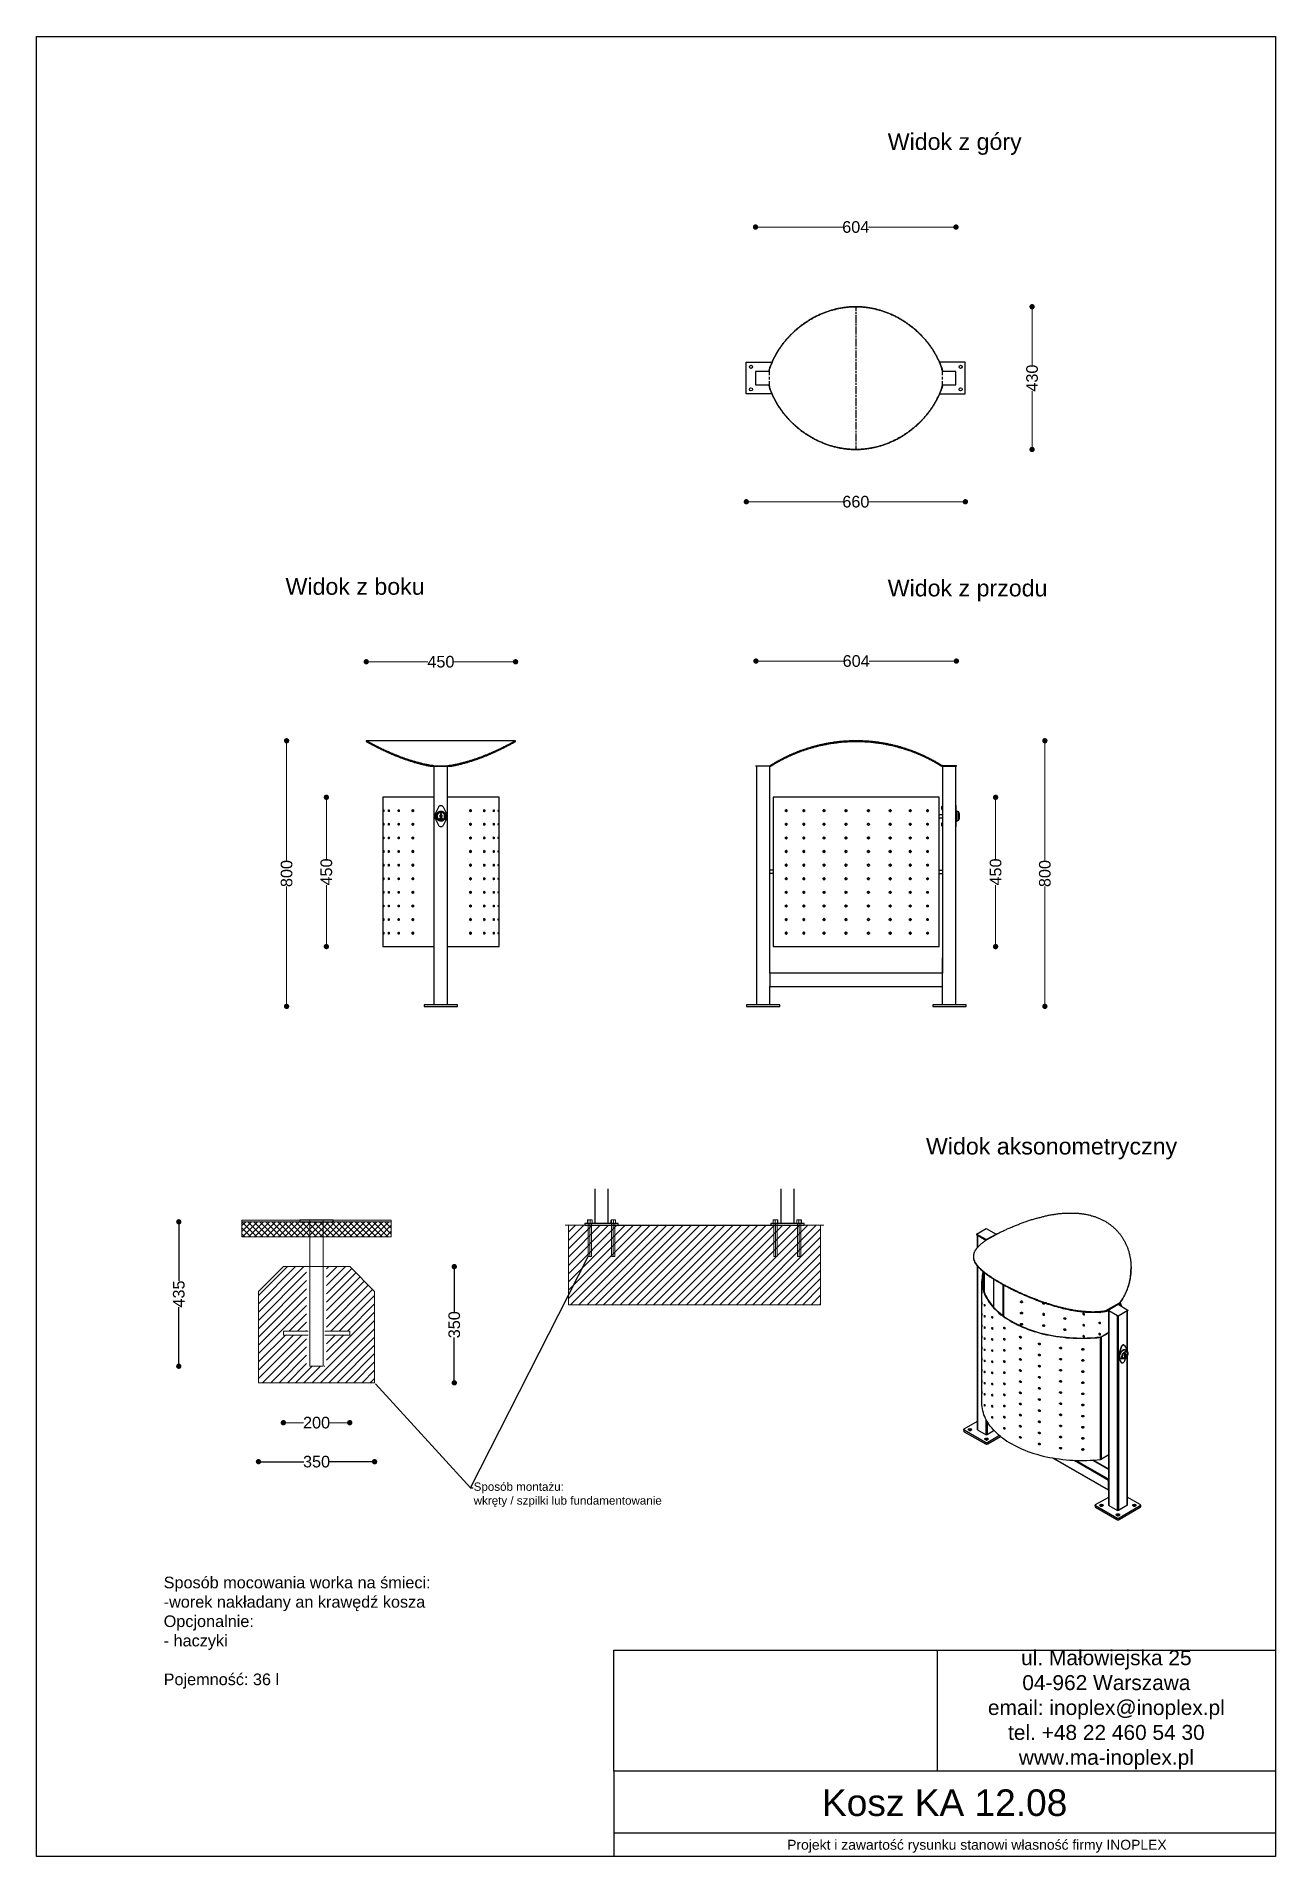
# Model space of a CAD drawing. Header units: millimetres. Extents: x 14997 to 18731, y 13743 to 19226.
import ezdxf
from ezdxf import colors
from ezdxf.entities.mleader import LeaderData, LeaderLine
from ezdxf.math import Vec2, Vec3

# ---------------------------------------------------------------- set-up
doc = ezdxf.new("R2010")
doc.units = ezdxf.units.MM
doc.header["$LTSCALE"] = 3
doc.layers.add('DomyÅ›lny', color=7, linetype='Continuous')
doc.layers.add('Krawędzie widoczneARTUR', color=7, linetype='Continuous', lineweight=50)
doc.layers.add('stal', color=7, linetype='Continuous', lineweight=20)
doc.styles.get("Standard").update_dxf_attribs({"font": 'arial.ttf'})
doc.dimstyles.new('MATEUSZ', dxfattribs={"dimtxt": 20, "dimasz": 16, "dimexe": 0.18, "dimexo": 0.0625, "dimgap": 0.09, "dimtad": 0, "dimdec": 0, "dimdsep": 46, "dimtxsty": 'Standard', "dimblk": 'DOT', "dimcen": 0.09, "dimse1": 1, "dimse2": 1, "dimadec": 0, "dimazin": 0, "dimtfac": 1, "dimtdec": 0, "dimtofl": 0, "dimtmove": 0, "dimatfit": 3, "dimfxl": 0, "dimtolj": 1, "dimtzin": 0, "dimlwd": 9, "dimlwe": 9, "dimarcsym": 0})
doc.dimstyles.get("Standard").update_dxf_attribs({"dimtxt": 0.18, "dimasz": 0.18, "dimexe": 0.18, "dimexo": 0.0625, "dimgap": 0.09, "dimtad": 0, "dimtih": 1, "dimtoh": 1, "dimdec": 4, "dimzin": 0, "dimdsep": 46, "dimtxsty": 'Standard', "dimcen": 0.09, "dimadec": 0, "dimazin": 0, "dimtfac": 1, "dimtdec": 4, "dimtofl": 0, "dimtmove": 0, "dimatfit": 3, "dimfxl": 0, "dimtolj": 1, "dimtzin": 0, "dimarcsym": 0})
picture_1 = doc.add_image_def('image1.png', size_in_pixel=(179, 67))

msp = doc.modelspace()

# ---------------------------------------------------------------- texts
for s, width, gutter_width, heights, insert, char_height, attachment_point in [('Widok z góry', 1167.306, 1, [0], (17562.4, 18933.6), 50, 1), ('Widok z boku', 1056.226, 1, [0], (15748, 17593.8), 50, 1), ('Widok z przodu', 1167.306, 1, [0], (17562.4, 17588.9), 50, 1), ('Widok aksonometryczny', 1167.306, 1, [0], (17677.6, 15907.9), 50, 1), ('Sposób mocowania worka na śmieci:\\P-worek nakładany an krawędź kosza\\POpcjonalnie:\\P- haczyki\\P\\PPojemność: 36 l', 873.839, 1, [0], (15380.9, 14586.3), 35, 1), ('ul. Małowiejska 25\\P04-962 Warszawa\\Pemail: inoplex@inoplex.pl\\Ptel. +48 22 460 54 30\\Pwww.ma-inoplex.pl', 1019.877, 1, [432.7], (18221.2, 14185.4), 45, 5), ('Kosz KA 12.08', 1993.625, 1, [0], (17734, 13905), 80, 5), ('Projekt i zawartość rysunku stanowi własność firmy INOPLEX ', 1800.088, 12.5, [70.5], (17831.1, 13774.3), 30, 5)]:
    msp.add_mtext_dynamic_manual_height_columns(s, width=width, gutter_width=gutter_width, heights=heights, dxfattribs=dict(insert=insert, char_height=char_height, attachment_point=attachment_point))

# ---------------------------------------------------------------- blocks, each defined once
blk = doc.blocks.new('_Dot')
at = {"color": 0, "linetype": 'ByBlock', "lineweight": -2}
blk.add_line((-0.5, 0), (-1, 0), dxfattribs=at)
at = {"color": 0, "linetype": 'ByBlock', "const_width": 0.5}
blk.add_lwpolyline([(-0.25, 0, 1), (0.25, 0, 1)], format="xyb", close=True, dxfattribs=at)
blk = doc.blocks.new('*D7')
at = {"color": 0, "lineweight": 9}
for p, q in [((15751.3, 17088), (15751.3, 16742.7)), ((15751.3, 16320), (15751.3, 16665.3))]:
    blk.add_line(p, q, dxfattribs=at)
at = {"layer": 'Defpoints', "color": 0}
for p in [(16216.2, 17104), (15751.3, 16304), (16216.2, 16304)]:
    blk.add_point(p, dxfattribs=at)
at = {"color": 0, "lineweight": 9, "xscale": 16, "yscale": 16, "zscale": 16}
for p, rotation in [((15751.3, 17104), 90), ((15751.3, 16304), 270)]:
    blk.add_blockref('_Dot', p, dxfattribs=dict(at, rotation=rotation))
at = {"color": 0, "insert": (15751.3, 16704), "char_height": 35, "attachment_point": 5, "rotation": 90}
blk.add_mtext('\\A1;800', dxfattribs=at)
blk = doc.blocks.new('*D8')
at = {"color": 0, "lineweight": 9}
for p, q in [((15871.1, 16917.7), (15871.1, 16748.2)), ((15871.1, 16500), (15871.1, 16669.4))]:
    blk.add_line(p, q, dxfattribs=at)
at = {"layer": 'Defpoints', "color": 0}
for p in [(16043.6, 16933.7), (15871.1, 16484), (16041.1, 16484)]:
    blk.add_point(p, dxfattribs=at)
at = {"color": 0, "lineweight": 9, "xscale": 16, "yscale": 16, "zscale": 16}
for p, rotation in [((15871.1, 16933.7), 90), ((15871.1, 16484), 270)]:
    blk.add_blockref('_Dot', p, dxfattribs=dict(at, rotation=rotation))
at = {"color": 0, "insert": (15871.1, 16708.8), "char_height": 35, "attachment_point": 5, "rotation": 90}
blk.add_mtext('\\A1;450', dxfattribs=at)
blk = doc.blocks.new('*D9')
at = {"color": 0, "lineweight": 9}
for p, q in [((16007.1, 17341.9), (16176.8, 17341.9)), ((16425.2, 17341.9), (16255.6, 17341.9))]:
    blk.add_line(p, q, dxfattribs=at)
at = {"layer": 'Defpoints', "color": 0}
for p in [(16441.2, 17341.9), (15991.1, 17104), (16441.2, 17104)]:
    blk.add_point(p, dxfattribs=at)
at = {"color": 0, "lineweight": 9, "xscale": 16, "yscale": 16, "zscale": 16, "rotation": 180}
blk.add_blockref('_Dot', (15991.1, 17341.9), dxfattribs=at)
at = {"color": 0, "lineweight": 9, "xscale": 16, "yscale": 16, "zscale": 16}
blk.add_blockref('_Dot', (16441.2, 17341.9), dxfattribs=at)
at = {"color": 0, "insert": (16216.2, 17341.9), "char_height": 35, "attachment_point": 5}
blk.add_mtext('\\A1;450', dxfattribs=at)
blk = doc.blocks.new('*D10')
at = {"color": 0, "lineweight": 9}
for p, q in [((18035.9, 17088), (18035.9, 16742.7)), ((18035.9, 16320), (18035.9, 16665.3))]:
    blk.add_line(p, q, dxfattribs=at)
at = {"layer": 'Defpoints', "color": 0}
for p in [(17471.7, 17104), (17471.7, 16304), (18035.9, 16304)]:
    blk.add_point(p, dxfattribs=at)
at = {"color": 0, "lineweight": 9, "xscale": 16, "yscale": 16, "zscale": 16}
for p, rotation in [((18035.9, 17104), 90), ((18035.9, 16304), 270)]:
    blk.add_blockref('_Dot', p, dxfattribs=dict(at, rotation=rotation))
at = {"color": 0, "insert": (18035.9, 16704), "char_height": 35, "attachment_point": 5, "rotation": 90}
blk.add_mtext('\\A1;800', dxfattribs=at)
blk = doc.blocks.new('*D11')
at = {"color": 0, "lineweight": 9}
for p, q in [((17887.5, 16917.7), (17887.5, 16748.2)), ((17887.5, 16500), (17887.5, 16669.4))]:
    blk.add_line(p, q, dxfattribs=at)
at = {"layer": 'Defpoints', "color": 0}
for p in [(17717.2, 16933.7), (17717.2, 16484), (17887.5, 16484)]:
    blk.add_point(p, dxfattribs=at)
at = {"color": 0, "lineweight": 9, "xscale": 16, "yscale": 16, "zscale": 16}
for p, rotation in [((17887.5, 16933.7), 90), ((17887.5, 16484), 270)]:
    blk.add_blockref('_Dot', p, dxfattribs=dict(at, rotation=rotation))
at = {"color": 0, "insert": (17887.5, 16708.8), "char_height": 35, "attachment_point": 5, "rotation": 90}
blk.add_mtext('\\A1;450', dxfattribs=at)
blk = doc.blocks.new('*D12')
at = {"color": 0, "lineweight": 9}
for p, q in [((17997.4, 18395.3), (17997.4, 18235.7)), ((17997.4, 17997.3), (17997.4, 18156.9))]:
    blk.add_line(p, q, dxfattribs=at)
at = {"layer": 'Defpoints', "color": 0}
for p in [(17466.1, 18411.3), (17466.1, 17981.3), (17997.4, 17981.3)]:
    blk.add_point(p, dxfattribs=at)
at = {"color": 0, "lineweight": 9, "xscale": 16, "yscale": 16, "zscale": 16}
for p, rotation in [((17997.4, 18411.3), 90), ((17997.4, 17981.3), 270)]:
    blk.add_blockref('_Dot', p, dxfattribs=dict(at, rotation=rotation))
at = {"color": 0, "insert": (17997.4, 18196.3), "char_height": 35, "attachment_point": 5, "rotation": 90}
blk.add_mtext('\\A1;430', dxfattribs=at)
blk = doc.blocks.new('*D15')
at = {"color": 0, "lineweight": -2}
for p, q in [((15682.5, 14932.6), (15802.9, 14932.6)), ((16000.5, 14932.6), (15880.2, 14932.6))]:
    blk.add_line(p, q, dxfattribs=at)
at = {"layer": 'Defpoints', "color": 0}
for p in [(15666.5, 15170.1), (16016.5, 15170.1), (16016.5, 14932.6)]:
    blk.add_point(p, dxfattribs=at)
at = {"color": 0, "lineweight": -2, "xscale": 16, "yscale": 16, "zscale": 16, "rotation": 180}
blk.add_blockref('_Dot', (15666.5, 14932.6), dxfattribs=at)
at = {"color": 0, "lineweight": -2, "xscale": 16, "yscale": 16, "zscale": 16}
blk.add_blockref('_Dot', (16016.5, 14932.6), dxfattribs=at)
at = {"color": 0, "lineweight": 15, "insert": (15841.5, 14932.6), "char_height": 35, "attachment_point": 5}
blk.add_mtext('\\A1;350', dxfattribs=at)
blk = doc.blocks.new('*D16')
at = {"color": 0, "lineweight": -2}
for p, q in [((16256.5, 15504.1), (16256.5, 15383.8)), ((16256.5, 15186.1), (16256.5, 15306.4))]:
    blk.add_line(p, q, dxfattribs=at)
at = {"layer": 'Defpoints', "color": 0}
for p in [(16256.5, 15520.1), (16256.5, 15520.1), (16016.5, 15170.1)]:
    blk.add_point(p, dxfattribs=at)
at = {"color": 0, "lineweight": -2, "xscale": 16, "yscale": 16, "zscale": 16}
for p, rotation in [((16256.5, 15520.1), 90), ((16256.5, 15170.1), 270)]:
    blk.add_blockref('_Dot', p, dxfattribs=dict(at, rotation=rotation))
at = {"color": 0, "lineweight": 15, "insert": (16256.5, 15345.1), "char_height": 35, "attachment_point": 5, "rotation": 90}
blk.add_mtext('\\A1;350', dxfattribs=at)
blk = doc.blocks.new('*D18')
at = {"color": 0, "lineweight": -2}
for p, q in [((15426.5, 15639.1), (15426.5, 15477.2)), ((15426.5, 15236.1), (15426.5, 15398))]:
    blk.add_line(p, q, dxfattribs=at)
at = {"layer": 'Defpoints', "color": 0}
for p in [(15866.5, 15655.1), (15426.5, 15220.1), (15864, 15220.1)]:
    blk.add_point(p, dxfattribs=at)
at = {"color": 0, "lineweight": -2, "xscale": 16, "yscale": 16, "zscale": 16}
for p, rotation in [((15426.5, 15655.1), 90), ((15426.5, 15220.1), 270)]:
    blk.add_blockref('_Dot', p, dxfattribs=dict(at, rotation=rotation))
at = {"color": 0, "lineweight": 15, "insert": (15426.5, 15437.6), "char_height": 35, "attachment_point": 5, "rotation": 90}
blk.add_mtext('\\A1;435', dxfattribs=at)
blk = doc.blocks.new('*D21')
at = {"color": 0, "lineweight": 9}
for p, q in [((17181.4, 17344), (17428.6, 17344)), ((17753.3, 17344), (17506.1, 17344))]:
    blk.add_line(p, q, dxfattribs=at)
at = {"layer": 'Defpoints', "color": 0}
for p in [(17769.3, 17344), (17165.4, 17028.9), (17769.3, 17028.9)]:
    blk.add_point(p, dxfattribs=at)
at = {"color": 0, "lineweight": 9, "xscale": 16, "yscale": 16, "zscale": 16, "rotation": 180}
blk.add_blockref('_Dot', (17165.4, 17344), dxfattribs=at)
at = {"color": 0, "lineweight": 9, "xscale": 16, "yscale": 16, "zscale": 16}
blk.add_blockref('_Dot', (17769.3, 17344), dxfattribs=at)
at = {"color": 0, "insert": (17467.4, 17344), "char_height": 35, "attachment_point": 5}
blk.add_mtext('\\A1;604', dxfattribs=at)
blk = doc.blocks.new('*D22')
at = {"color": 0, "lineweight": 9}
for p, q in [((17180.1, 18651.3), (17427.3, 18651.3)), ((17752.1, 18651.3), (17504.9, 18651.3))]:
    blk.add_line(p, q, dxfattribs=at)
at = {"layer": 'Defpoints', "color": 0}
for p in [(17768.1, 18651.3), (17164.1, 18216.4), (17768.1, 18216.4)]:
    blk.add_point(p, dxfattribs=at)
at = {"color": 0, "lineweight": 9, "xscale": 16, "yscale": 16, "zscale": 16, "rotation": 180}
blk.add_blockref('_Dot', (17164.1, 18651.3), dxfattribs=at)
at = {"color": 0, "lineweight": 9, "xscale": 16, "yscale": 16, "zscale": 16}
blk.add_blockref('_Dot', (17768.1, 18651.3), dxfattribs=at)
at = {"color": 0, "insert": (17466.1, 18651.3), "char_height": 35, "attachment_point": 5}
blk.add_mtext('\\A1;604', dxfattribs=at)
blk = doc.blocks.new('*D23')
at = {"color": 0, "lineweight": 9}
for p, q in [((17152.4, 17823.9), (17427.7, 17823.9)), ((17780.4, 17823.9), (17505.2, 17823.9))]:
    blk.add_line(p, q, dxfattribs=at)
at = {"layer": 'Defpoints', "color": 0}
for p in [(17136.4, 18148.6), (17796.4, 18148.6), (17796.4, 17823.9)]:
    blk.add_point(p, dxfattribs=at)
at = {"color": 0, "lineweight": 9, "xscale": 16, "yscale": 16, "zscale": 16, "rotation": 180}
blk.add_blockref('_Dot', (17136.4, 17823.9), dxfattribs=at)
at = {"color": 0, "lineweight": 9, "xscale": 16, "yscale": 16, "zscale": 16}
blk.add_blockref('_Dot', (17796.4, 17823.9), dxfattribs=at)
at = {"color": 0, "insert": (17466.4, 17823.9), "char_height": 35, "attachment_point": 5}
blk.add_mtext('\\A1;660', dxfattribs=at)
blk = doc.blocks.new('*D24')
at = {"color": 0, "lineweight": 9}
for p, q in [((15757.5, 15050.1), (15802.5, 15050.1)), ((15925.5, 15050.1), (15880.5, 15050.1))]:
    blk.add_line(p, q, dxfattribs=at)
at = {"layer": 'Defpoints', "color": 0}
for p in [(15741.5, 15314.1), (15941.5, 15314.1), (15941.5, 15050.1)]:
    blk.add_point(p, dxfattribs=at)
at = {"color": 0, "lineweight": 9, "xscale": 16, "yscale": 16, "zscale": 16, "rotation": 180}
blk.add_blockref('_Dot', (15741.5, 15050.1), dxfattribs=at)
at = {"color": 0, "lineweight": 9, "xscale": 16, "yscale": 16, "zscale": 16}
blk.add_blockref('_Dot', (15941.5, 15050.1), dxfattribs=at)
at = {"color": 0, "insert": (15841.5, 15050.1), "char_height": 35, "attachment_point": 5}
blk.add_mtext('\\A1;200', dxfattribs=at)

# ---------------------------------------------------------------- dimensions: what is measured, and where the dimension line sits
for base, p1, p2, picture, middle in [((17768.1, 18651.3), (17164.1, 18216.4), (17768.1, 18216.4), '*D22', (17466.1, 18651.3)), ((16441.2, 17341.9), (15991.1, 17104), (16441.2, 17104), '*D9', (16216.2, 17341.9)), ((17769.3, 17344), (17165.4, 17028.9), (17769.3, 17028.9), '*D21', (17467.4, 17344)), ((15941.5, 15050.1), (15741.5, 15314.1), (15941.5, 15314.1), '*D24', (15841.5, 15050.1))]:
    dim = msp.add_linear_dim(base=base, p1=p1, p2=p2, dimstyle='MATEUSZ', override={"dimtxt": 35})
    dim.commit()
    dim.dimension.update_dxf_attribs({"geometry": picture, "text_midpoint": middle})
for base, p1, p2, picture, middle in [((17997.4, 17981.3), (17466.1, 18411.3), (17466.1, 17981.3), '*D12', (17997.4, 18196.3)), ((15751.3, 16304), (16216.2, 17104), (16216.2, 16304), '*D7', (15751.3, 16704)), ((18035.9, 16304), (17471.7, 17104), (17471.7, 16304), '*D10', (18035.9, 16704)), ((15871.1, 16484), (16043.6, 16933.7), (16041.1, 16484), '*D8', (15871.1, 16708.8)), ((17887.5, 16484), (17717.2, 16933.7), (17717.2, 16484), '*D11', (17887.5, 16708.8))]:
    dim = msp.add_linear_dim(base=base, p1=p1, p2=p2, angle=90, dimstyle='MATEUSZ', override={"dimtxt": 35})
    dim.commit()
    dim.dimension.update_dxf_attribs({"geometry": picture, "text_midpoint": middle})
dim = msp.add_linear_dim(base=(17796.4, 17823.9), p1=(17136.4, 18148.6), p2=(17796.4, 18148.6), dimstyle='MATEUSZ', override={"dimtxt": 35})
dim.commit()
dim.dimension.update_dxf_attribs({"geometry": '*D23', "text_midpoint": (17466.4, 17823.9), "dimtype": 160})
at = {"lineweight": 15}
for base, p1, p2, picture, middle in [((15426.5, 15220.1), (15866.5, 15655.1), (15864, 15220.1), '*D18', (15426.5, 15437.6)), ((16256.5, 15520.1), (16016.5, 15170.1), (16256.5, 15520.1), '*D16', (16256.5, 15345.1))]:
    dim = msp.add_linear_dim(base=base, p1=p1, p2=p2, angle=90, dimstyle='Standard', override={"dimtxt": 35, "dimasz": 16, "dimtih": 0, "dimtoh": 0, "dimdec": 0, "dimblk": 'Dot', "dimse1": 1, "dimse2": 1, "dimtdec": 0}, dxfattribs=at)
    dim.commit()
    dim.dimension.update_dxf_attribs({"geometry": picture, "text_midpoint": middle})
dim = msp.add_linear_dim(base=(16016.5, 14932.6), p1=(15666.5, 15170.1), p2=(16016.5, 15170.1), dimstyle='Standard', override={"dimtxt": 35, "dimasz": 16, "dimtih": 0, "dimtoh": 0, "dimdec": 0, "dimblk": 'Dot', "dimse1": 1, "dimse2": 1, "dimtdec": 0}, dxfattribs=at)
dim.commit()
dim.dimension.update_dxf_attribs({"geometry": '*D15', "text_midpoint": (15841.5, 14932.6)})

# ---------------------------------------------------------------- hatches: boundary and pattern name
at = {"lineweight": 9}
h = msp.add_hatch(dxfattribs=at)
h.set_pattern_fill('ANSI37', color=256, scale=4)
h.set_pattern_definition([(45, (13727.448, 13503.15), (-8.980256, 8.980256), []), (135, (13727.448, 13503.15), (-8.980256, -8.980256), [])])
h.paths.add_polyline_path([(15816.5, 15655.1), (15616.5, 15655.1), (15616.5, 15610.1), (15816.5, 15610.1)])
h.paths.add_polyline_path([(15866.5, 15655.1), (15816.5, 15655.1), (15816.5, 15610.1), (15866.5, 15610.1)])
h.paths.add_polyline_path([(16066.5, 15655.1), (15866.5, 15655.1), (15866.5, 15610.1), (16066.5, 15610.1)])
h = msp.add_hatch(dxfattribs=at)
h.set_pattern_fill('JIS_WOOD', color=256, scale=25)
h.set_pattern_definition([(45, (14208.463, 13682.062), (-12.5, 12.5), [])])
h.paths.add_polyline_path([(17165, 15645.1), (17150.3, 15645.1), (16810.3, 15645.1), (16795.6, 15645.1), (16795.6, 15645), (16785.3, 15645.1), (16785.3, 15645.1), (16730.3, 15645.1), (16600.3, 15645.1), (16600.3, 15405.1), (17360.3, 15405.1), (17360.3, 15645.1), (17230.3, 15645.1), (17175.3, 15645.1), (17175.3, 15645.1), (17165, 15645)])
h = msp.add_hatch(dxfattribs=at)
h.set_pattern_fill('JIS_WOOD', color=256, scale=25)
h.set_pattern_definition([(45, (-1177.465, 3089.125), (-12.5, 12.5), [])])
h.paths.add_polyline_path([(15811.5, 15520.1), (15741.5, 15520.1), (15666.5, 15445.1), (15666.5, 15170.1), (15866.5, 15170.1), (16016.5, 15170.1), (16016.5, 15445.1), (15941.5, 15520.1), (15871.5, 15520.1), (15871.5, 15326.1), (15941.5, 15326.1), (15941.5, 15314.1), (15871.5, 15314.1), (15871.5, 15220.1), (15811.5, 15220.1), (15811.5, 15314.1), (15741.5, 15314.1), (15741.5, 15326.1), (15811.5, 15326.1)])

# ---------------------------------------------------------------- linework, layer by layer
for p, q in [((16196.2, 16304), (16236.1, 16304)), ((17167.2, 16304), (17207.1, 16304)), ((17727.3, 16304), (17767.5, 16304)), ((16750.2, 15645.1), (17210.4, 15645.1)), ((16304.9, 14853.8), (16659.6, 15551.1)), ((16737.2, 14000.3), (16737.2, 14364.9)), ((16931, 14364.9), (18731.1, 14364.9)), ((18731.1, 14364.9), (18731.1, 14000.3)), ((16737.2, 14000.3), (16737.2, 13743.2)), ((18731.1, 14000.3), (16931, 14000.3)), ((18730.8, 13813.7), (16737.2, 13813.7))]:
    msp.add_line(p, q)
for p, q in [((15816.5, 15660.1), (15616.5, 15660.1)), ((15616.5, 15660.1), (15616.5, 15610.1)), ((15616.5, 15660.1), (15616.5, 15655.1)), ((15616.5, 15655.1), (16066.5, 15655.1)), ((15871.5, 15660.1), (15811.5, 15660.1)), ((15866.5, 15660.1), (15816.5, 15660.1)), ((15816.5, 15660.1), (15866.5, 15660.1)), ((15821.6, 15660.1), (15821.6, 15220.1)), ((15861.5, 15660.1), (15861.5, 15220.1)), ((15866.5, 15660.1), (16066.5, 15660.1)), ((16066.5, 15660.1), (16066.5, 15610.1)), ((16730.3, 15645.1), (16590.3, 15645.1)), ((16600.2, 15645.1), (16600.2, 15405.1)), ((16730.3, 15645.1), (16650.3, 15645.1)), ((16810.3, 15645.1), (16730.3, 15645.1)), ((16810.3, 15645.1), (17150.3, 15645.1)), ((17140.3, 15645.1), (17220.3, 15645.1)), ((17220.3, 15645.1), (17370.3, 15645.1)), ((17230.3, 15645.1), (17310.3, 15645.1)), ((17360, 15645.1), (17360, 15405.1)), ((15616.5, 15610.1), (16066.5, 15610.1)), ((15666.5, 15445.1), (15741.5, 15520.1)), ((15941.5, 15520.1), (15741.5, 15520.1)), ((16016.5, 15445.1), (15941.5, 15520.1)), ((15666.5, 15445.1), (15666.5, 15170.1)), ((16016.5, 15170.1), (16016.5, 15445.1)), ((16600.2, 15405.1), (17360, 15405.1)), ((15666.5, 15170.1), (15866.5, 15170.1)), ((15866.5, 15170.1), (16016.5, 15170.1))]:
    msp.add_line(p, q, dxfattribs=at)
msp.add_lwpolyline([(14997.4, 19225.5), (18731.1, 19225.5), (18731.1, 13743.2), (14997.4, 13743.2)], close=True)
for points in [[(17213.3, 18148.6), (17136.4, 18148.6), (17136.4, 18244.1), (17213.3, 18244.1)], [(17719, 18148.6), (17795.8, 18148.6), (17795.8, 18244.1), (17717.5, 18244.1)]]:
    msp.add_lwpolyline(points)
for centre in [(17150.3, 18230.3), (17782, 18230.3), (17150.3, 18162.4), (17782, 18162.4)]:
    msp.add_circle(centre, 4.78)
at = {"layer": 'DomyÅ›lny'}
for p, q in [((17466.1, 18411.3), (17466.1, 18399.3)), ((17466.1, 18396.2), (17466.1, 18390.4)), ((17466.1, 18387.3), (17466.1, 18363.3)), ((17466.1, 18360.5), (17466.1, 18354.7)), ((17466.1, 18351.6), (17466.1, 18327.6)), ((17466.1, 18324.8), (17466.1, 18318.7)), ((17466.1, 18315.6), (17466.1, 18291.9)), ((17466.1, 18288.8), (17466.1, 18283)), ((17466.1, 18279.9), (17466.1, 18255.9)), ((17205.3, 18222.2), (17205.3, 18205.1)), ((17466.1, 18253.1), (17466.1, 18247)), ((17466.1, 18243.9), (17466.1, 18220.2)), ((17466.1, 18217.1), (17466.1, 18211.3)), ((17466.1, 18208.2), (17466.1, 18184.2)), ((17726.6, 18222.2), (17726.6, 18205.1)), ((17205.3, 18200.6), (17205.3, 18192)), ((17205.3, 18187.6), (17205.3, 18170.4)), ((17466.1, 18181.4), (17466.1, 18175.6)), ((17466.1, 18172.5), (17466.1, 18148.5)), ((17726.6, 18200.6), (17726.6, 18192)), ((17726.6, 18187.6), (17726.6, 18170.4)), ((17466.1, 18145.7), (17466.1, 18139.5)), ((17466.1, 18136.8), (17466.1, 18112.8)), ((17466.1, 18109.7), (17466.1, 18103.8)), ((17466.1, 18100.8), (17466.1, 18077.1)), ((17466.1, 18074), (17466.1, 18067.8)), ((17466.1, 18065.1), (17466.1, 18041.1)), ((17466.1, 18038), (17466.1, 18032.1)), ((17466.1, 18029.4), (17466.1, 18005.4)), ((17466.1, 18002.3), (17466.1, 17996.4)), ((17466.1, 17993.4), (17466.1, 17981.3)), ((16441.2, 17104), (15991.1, 17104)), ((16195.2, 17028.9), (16237.2, 17028.9)), ((16195.2, 17027.1), (16237.2, 17027.1)), ((16196.2, 16309), (16196.2, 17027.1)), ((16236.1, 16309), (16236.1, 17027.1)), ((17167.2, 17027.1), (17167.2, 16309)), ((16217.8, 16882.4), (16214.9, 16882.4)), ((16214.9, 16879.5), (16217.8, 16879.5)), ((16214.9, 16873.4), (16216.7, 16873.4)), ((16216.4, 16882.4), (16216.4, 16876.2)), ((17717.2, 16882), (17727.3, 16882)), ((17717.2, 16871.9), (17727.3, 16871.9)), ((17770.7, 16861.9), (17768.6, 16861.9)), ((17777.2, 16869.4), (17777.2, 16868.3)), ((17777.2, 16869.1), (17777.2, 16868.3)), ((17777.2, 16868.3), (17777.2, 16869.1)), ((17777.2, 16869.1), (17777.2, 16868.3)), ((17217.2, 16713.9), (17207.1, 16713.9)), ((17217.2, 16703.8), (17207.1, 16703.8)), ((17717.2, 16713.9), (17727.3, 16713.9)), ((17717.2, 16703.8), (17727.3, 16703.8)), ((17207.1, 16406.7), (17207.1, 16450.6)), ((17727.3, 16406.7), (17727.3, 16450.6)), ((17207.1, 16309), (17207.1, 16364)), ((17727.3, 16309), (17727.3, 16364)), ((16680.3, 15754.8), (16680.3, 15650.1)), ((16720.2, 15650.1), (16720.2, 15754.8)), ((17240.2, 15754.8), (17240.2, 15650.1)), ((17280.1, 15650.1), (17280.1, 15754.8)), ((17832.5, 15615), (17832.5, 15577.7)), ((17833.2, 15578.4), (17833.2, 15614.7)), ((17855.2, 15597.4), (17896.1, 15621.1)), ((17859.5, 15601.4), (17888.9, 15618.3)), ((17833.2, 15028.4), (17833.2, 15520.9)), ((17853, 15445.5), (17853, 15502.6)), ((17882.5, 15397), (17882.5, 15481.7)), ((17882.5, 15397), (17882.5, 15481.7)), ((17910.5, 15371.8), (17910.5, 15465.6)), ((17912.6, 15370), (17912.6, 15464.1)), ((18219.8, 15387.6), (18260.7, 15411)), ((18229.1, 14800.3), (18229.1, 15386.6)), ((18256.8, 15372.2), (18286.2, 15389.4)), ((18257.5, 15253.6), (18257.5, 15371.1)), ((18283, 15385.8), (18283, 15270.5)), ((18283.4, 15386.2), (18283.4, 15269.1)), ((18265.4, 15278.1), (18258.6, 15257.2)), ((18259.3, 15256.9), (18266.5, 15277.4)), ((18270.4, 15244.3), (18271.1, 15243.9)), ((18274.4, 15246.1), (18274.7, 15246.1)), ((18275.4, 15246.8), (18274.7, 15245.7)), ((18275.8, 15246.1), (18275.4, 15245.7)), ((18275.8, 15253.6), (18277.6, 15252.9)), ((18276.2, 15252.9), (18276.5, 15252.6)), ((18276.2, 15246.5), (18276.2, 15246.8)), ((18276.9, 15255.4), (18276.9, 15254.4)), ((18278.3, 15249.3), (18277.6, 15250.1)), ((18278, 15247.2), (18278, 15246.8)), ((18278.7, 15247.5), (18278.7, 15247.2)), ((18279.4, 15249), (18279.8, 15249)), ((18281.9, 15264.1), (18282.3, 15263.3)), ((18283, 15249.3), (18283, 14800.3)), ((17856.6, 14990.7), (17793, 15027.3)), ((17793, 15023), (17856.6, 14986.4)), ((17883.2, 15026.3), (17861.6, 15013.7)), ((17899.3, 15011.2), (17863.8, 14990.7)), ((18228, 14847), (18060.3, 14943.6)), ((18061.7, 14943.3), (18227.7, 14848.1)), ((18124.6, 14936.8), (18227.7, 14877.2)), ((18130.3, 14936.4), (18228.4, 14880)), ((18179.9, 14937.5), (18228.4, 14909.5)), ((18228.4, 14909.9), (18181, 14937.5)), ((18252.5, 14762.6), (18188.9, 14799.2)), ((18188.9, 14795.3), (18252.5, 14758.6))]:
    msp.add_line(p, q, dxfattribs=at)
for points in [[(17725.2, 18227.4, 0), (17724.2, 18230.1, 0), (17723.2, 18233.2, 0), (17722.1, 18235.6, 0), (17721.1, 18238.4, 0), (17720.1, 18241.1, 0), (17719, 18243.9, 0), (17718, 18246.6, 0), (17716.6, 18249, 0), (17715.6, 18251.8, 0), (17713.9, 18254.5, 0), (17712.9, 18256.9, 0), (17711.5, 18259.6, 0), (17710.1, 18262.4, 0), (17708.7, 18264.8, 0), (17707.4, 18267.5, 0), (17705.7, 18269.9, 0), (17704.3, 18272.3, 0), (17702.9, 18274.7, 0), (17701.2, 18277.5, 0), (17699.8, 18279.9, 0), (17698.1, 18282.6, 0), (17696.4, 18284.7, 0), (17695, 18287.1, 0), (17693.3, 18289.8, 0), (17691.6, 18291.9, 0), (17689.9, 18294.3, 0), (17688.2, 18296.7, 0), (17686.4, 18299.1, 0), (17684.7, 18301.5, 0), (17683, 18303.6, 0), (17680.9, 18306, 0), (17679.2, 18308, 0), (17677.5, 18310.4, 0), (17675.5, 18312.5, 0), (17673.4, 18314.6, 0), (17671.7, 18317, 0), (17669.6, 18319, 0), (17667.6, 18321.1, 0), (17665.8, 18323.1, 0), (17663.8, 18325.2, 0), (17662.1, 18327.3, 0), (17660, 18329, 0), (17658, 18331, 0), (17655.9, 18333.1, 0), (17653.8, 18335.1, 0), (17651.8, 18336.9, 0), (17649.7, 18338.6, 0), (17647.7, 18340.6, 0), (17645.6, 18342.4, 0), (17643.5, 18344.4, 0), (17641.1, 18345.8, 0), (17639.1, 18347.8, 0), (17636.7, 18349.6, 0), (17634.6, 18351.3, 0), (17632.2, 18353, 0), (17630.2, 18354.7, 0), (17627.8, 18356.8, 0), (17625.4, 18358.1, 0), (17623, 18359.9, 0), (17620.9, 18361.6, 0), (17618.1, 18363.3, 0), (17616.1, 18365, 0), (17613.7, 18366.4, 0), (17610.9, 18368.1, 0), (17608.5, 18369.5, 0), (17606.1, 18371.2, 0), (17603.7, 18372.5, 0), (17601.3, 18374.3, 0), (17598.6, 18375.6, 0), (17596.2, 18377, 0), (17593.4, 18378.4, 0), (17591, 18379.8, 0), (17588.3, 18381.1, 0), (17585.5, 18382.5, 0), (17583.1, 18383.9, 0), (17580.4, 18384.9, 0), (17577.7, 18386.3, 0), (17574.9, 18387.6, 0), (17572.5, 18388.7, 0), (17569.8, 18389.7, 0), (17567, 18391.1, 0), (17564.3, 18392.1, 0), (17561.5, 18393.1, 0), (17558.8, 18394.2, 0), (17556, 18395.2, 0), (17553.3, 18396.2, 0), (17550.5, 18397.3, 0), (17547.8, 18397.9, 0), (17545.1, 18399, 0), (17542, 18400, 0), (17539.6, 18400.7, 0), (17536.5, 18401.4, 0), (17533.7, 18402.4, 0), (17531, 18403.1, 0), (17528.2, 18403.8, 0), (17525.2, 18404.5, 0), (17522.4, 18405.1, 0), (17519.7, 18405.5, 0), (17516.9, 18406.2, 0), (17513.8, 18406.5, 0), (17511.1, 18407.2, 0), (17508.3, 18407.6, 0), (17505.6, 18408.2, 0), (17502.5, 18408.6, 0), (17499.8, 18408.9, 0), (17497, 18409.3, 0), (17494.3, 18409.6, 0), (17491.2, 18410, 0), (17488.4, 18410.3, 0), (17485.7, 18410.6, 0), (17482.9, 18410.6, 0), (17480.2, 18410.6, 0), (17477.1, 18411, 0), (17474.4, 18411.3, 0), (17471.6, 18411.3, 0), (17468.9, 18411.3, 0), (17466.1, 18411.3, 0), (17463.4, 18411.3, 0), (17460.6, 18411.3, 0), (17457.5, 18411.3, 0), (17455.1, 18411, 0), (17452.1, 18410.6, 0), (17449.3, 18410.6, 0), (17446.6, 18410.6, 0), (17443.8, 18410.3, 0), (17440.7, 18410, 0), (17438, 18409.6, 0), (17435.2, 18409.3, 0), (17432.5, 18408.9, 0), (17429.4, 18408.6, 0), (17426.7, 18408.2, 0), (17423.9, 18407.6, 0), (17421.2, 18407.2, 0), (17418.1, 18406.5, 0), (17415.3, 18406.2, 0), (17412.2, 18405.5, 0), (17409.8, 18405.1, 0), (17406.8, 18404.5, 0), (17404, 18403.8, 0), (17401.3, 18403.1, 0), (17398.5, 18402.4, 0), (17395.4, 18401.4, 0), (17392.7, 18400.7, 0), (17389.9, 18400, 0), (17387.2, 18399, 0), (17384.5, 18397.9, 0), (17381.7, 18397.3, 0), (17379, 18396.2, 0), (17376.2, 18395.2, 0), (17373.1, 18394.2, 0), (17370.7, 18393.1, 0), (17368, 18392.1, 0), (17365.2, 18391.1, 0), (17362.5, 18389.7, 0), (17359.7, 18388.7, 0), (17357, 18387.6, 0), (17354.3, 18386.3, 0), (17351.9, 18384.9, 0), (17349.1, 18383.9, 0), (17346.4, 18382.5, 0), (17344, 18381.1, 0), (17341.2, 18379.8, 0), (17338.8, 18378.4, 0), (17336.1, 18377, 0), (17333.7, 18375.6, 0), (17330.9, 18374.3, 0), (17328.5, 18372.5, 0), (17326.1, 18371.2, 0), (17323.4, 18369.5, 0), (17321.3, 18368.1, 0), (17318.6, 18366.4, 0), (17316.2, 18365, 0), (17313.8, 18363.3, 0), (17311.4, 18361.6, 0), (17309, 18359.9, 0), (17306.9, 18358.1, 0), (17309.3, 18359.9, 0), (17311.7, 18361.2, 0), (17314.1, 18362.9, 0), (17316.5, 18364.7, 0), (17318.9, 18366, 0), (17321.3, 18367.7, 0), (17323.7, 18369.5, 0), (17326.5, 18370.8, 0), (17328.9, 18372.5, 0), (17331.3, 18373.9, 0), (17334, 18375.3, 0), (17336.4, 18376.7, 0), (17338.8, 18378.4, 0), (17341.6, 18379.4, 0), (17344, 18380.8, 0), (17346.7, 18382.5, 0), (17349.4, 18383.5, 0), (17352.2, 18384.9, 0), (17354.6, 18385.9, 0), (17357.3, 18387.3, 0), (17359.7, 18388.7, 0), (17362.8, 18389.7, 0), (17365.6, 18390.7, 0), (17368, 18392.1, 0), (17370.7, 18393.1, 0), (17373.5, 18394.2, 0), (17376.2, 18395.2, 0), (17379, 18396.2, 0), (17381.7, 18396.9, 0), (17384.5, 18397.9, 0), (17387.2, 18399, 0), (17390.3, 18400, 0), (17392.7, 18400.7, 0), (17395.8, 18401.4, 0), (17398.5, 18402.1, 0), (17401.3, 18403.1, 0), (17404, 18403.4, 0), (17407.1, 18404.5, 0), (17409.8, 18405.1, 0), (17412.6, 18405.5, 0), (17415.3, 18406.2, 0), (17418.1, 18406.5, 0), (17421.2, 18407.2, 0), (17423.9, 18407.6, 0), (17426.7, 18408.2, 0), (17429.4, 18408.6, 0), (17432.5, 18408.9, 0), (17435.2, 18409.3, 0), (17438, 18409.6, 0), (17440.7, 18410, 0), (17443.8, 18410.3, 0), (17446.6, 18410.6, 0), (17449.3, 18410.6, 0), (17452.1, 18410.6, 0), (17455.1, 18411, 0), (17457.5, 18411.3, 0), (17460.6, 18411.3, 0), (17463.4, 18411.3, 0), (17466.1, 18411.3, 0), (17468.9, 18411.3, 0), (17471.6, 18411.3, 0), (17474.4, 18411.3, 0), (17477.1, 18411, 0), (17479.9, 18410.6, 0), (17482.9, 18410.6, 0), (17485.7, 18410.6, 0), (17488.4, 18410.3, 0), (17491.2, 18410, 0), (17494.3, 18409.6, 0), (17497, 18409.3, 0), (17499.8, 18408.9, 0), (17502.5, 18408.6, 0), (17505.6, 18408.2, 0), (17508.3, 18407.6, 0), (17511.1, 18407.2, 0), (17513.8, 18406.5, 0), (17516.9, 18406.2, 0), (17519.3, 18405.5, 0), (17522.4, 18405.1, 0), (17525.2, 18404.5, 0), (17528.2, 18403.4, 0), (17530.6, 18403.1, 0), (17533.7, 18402.1, 0), (17536.5, 18401.4, 0), (17539.2, 18400.7, 0), (17542, 18400, 0), (17544.7, 18399, 0), (17547.8, 18397.9, 0), (17550.2, 18396.9, 0), (17552.9, 18396.2, 0), (17556, 18395.2, 0), (17558.4, 18394.2, 0), (17561.2, 18393.1, 0), (17564.3, 18392.1, 0), (17566.7, 18390.7, 0), (17569.4, 18389.7, 0), (17572.2, 18388.7, 0), (17574.9, 18387.3, 0), (17577.7, 18385.9, 0), (17580.1, 18384.9, 0), (17582.8, 18383.5, 0), (17585.2, 18382.5, 0), (17587.9, 18380.8, 0), (17590.7, 18379.4, 0), (17593.1, 18378.4, 0), (17595.8, 18376.7, 0), (17598.2, 18375.3, 0), (17600.6, 18373.9, 0), (17603.4, 18372.5, 0), (17605.8, 18370.8, 0), (17608.2, 18369.5, 0), (17610.6, 18367.7, 0), (17613, 18366, 0), (17615.7, 18364.7, 0), (17618.1, 18362.9, 0), (17620.2, 18361.2, 0), (17623, 18359.9, 0), (17625, 18358.1, 0), (17627.4, 18356.1, 0), (17629.5, 18354.7, 0), (17631.9, 18353, 0), (17634.3, 18350.9, 0), (17636.3, 18349.2, 0), (17638.7, 18347.5, 0), (17640.8, 18345.8, 0), (17642.9, 18343.7, 0), (17644.9, 18342, 0), (17647, 18340.3, 0), (17649.4, 18338.2, 0), (17651.4, 18336.5, 0), (17653.2, 18334.5, 0), (17655.2, 18332.7, 0), (17657.3, 18330.7, 0), (17659.3, 18329, 0), (17661.4, 18326.9, 0), (17663.4, 18324.8, 0), (17665.2, 18322.8, 0), (17667.2, 18320.7, 0), (17669.3, 18318.7, 0), (17671.3, 18316.6, 0), (17673.1, 18314.2, 0), (17674.8, 18312.2, 0), (17676.8, 18309.7, 0), (17678.5, 18307.7, 0), (17680.6, 18305.3, 0), (17682.3, 18303.2, 0), (17684, 18300.8, 0), (17685.8, 18298.4, 0), (17687.5, 18296.4, 0), (17689.2, 18294, 0), (17690.9, 18291.6, 0), (17692.6, 18289.2, 0), (17694.3, 18286.8, 0), (17696, 18284.4, 0), (17697.4, 18282, 0), (17699.1, 18279.6, 0), (17700.5, 18276.8, 0), (17702.2, 18274.4, 0), (17703.6, 18271.7, 0), (17705.3, 18269.3, 0), (17706.7, 18266.5, 0), (17708.1, 18264.1, 0), (17709.4, 18261.4, 0), (17710.8, 18259, 0), (17711.8, 18256.2, 0), (17713.5, 18253.8, 0), (17714.6, 18251.1, 0), (17716, 18248.3, 0), (17717, 18245.6, 0), (17718, 18242.8, 0), (17719.4, 18240.4, 0), (17720.4, 18237.7, 0), (17721.4, 18234.9, 0), (17722.5, 18232.2, 0), (17723.5, 18229.4, 0), (17724.5, 18226.7, 0), (17725.2, 18224, 0)], [(17204.3, 18216.4, 0), (17204.3, 18216.8, 0), (17204.3, 18217.1, 0), (17204.3, 18217.4, 0), (17204.6, 18217.8, 0), (17204.6, 18218.1, 0), (17205, 18218.1, 0), (17205, 18218.8, 0), (17205, 18219.2, 0), (17205.3, 18219.8, 0), (17205.3, 18220.2, 0), (17205.3, 18220.5, 0), (17205.7, 18220.9, 0), (17205.7, 18221.2, 0), (17206, 18221.6, 0), (17206, 18221.9, 0), (17206, 18222.2, 0), (17206.3, 18222.9, 0), (17206.3, 18223.3, 0), (17206.7, 18223.6, 0), (17206.7, 18224, 0), (17207.7, 18226.7, 0), (17208.8, 18229.4, 0), (17209.4, 18232.2, 0), (17210.5, 18234.9, 0), (17211.8, 18237.7, 0), (17212.9, 18240.4, 0), (17213.9, 18242.8, 0), (17215.3, 18245.6, 0), (17216.3, 18248.3, 0), (17217.7, 18251.1, 0), (17218.7, 18253.8, 0), (17220.1, 18256.2, 0), (17221.4, 18259, 0), (17222.8, 18261.4, 0), (17224.2, 18264.1, 0), (17225.6, 18266.5, 0), (17226.9, 18269.3, 0), (17228.7, 18271.7, 0), (17230, 18274.4, 0), (17231.4, 18276.8, 0), (17233.1, 18279.6, 0), (17234.8, 18282, 0), (17236.2, 18284.4, 0), (17237.9, 18286.8, 0), (17239.3, 18289.2, 0), (17241, 18291.6, 0), (17243.1, 18294, 0), (17244.4, 18296.4, 0), (17246.2, 18298.4, 0), (17248.2, 18300.8, 0), (17249.9, 18303.2, 0), (17251.6, 18305.3, 0), (17253.4, 18307.7, 0), (17255.4, 18309.7, 0), (17257.1, 18312.2, 0), (17259.2, 18314.2, 0), (17260.9, 18316.6, 0), (17263, 18318.7, 0), (17265, 18320.7, 0), (17266.7, 18322.8, 0), (17268.8, 18324.8, 0), (17270.9, 18326.9, 0), (17272.9, 18329, 0), (17274.6, 18330.7, 0), (17276.7, 18332.7, 0), (17278.8, 18334.5, 0), (17280.8, 18336.5, 0), (17282.9, 18338.2, 0), (17284.9, 18340.3, 0), (17287, 18342, 0), (17289.4, 18343.7, 0), (17291.5, 18345.8, 0), (17293.5, 18347.5, 0), (17295.6, 18349.2, 0), (17298, 18350.9, 0), (17300, 18353, 0), (17302.4, 18354.7, 0), (17304.8, 18356.1, 0), (17306.9, 18358.1, 0), (17304.2, 18356.8, 0), (17302.1, 18354.7, 0), (17299.7, 18353, 0), (17297.6, 18351.3, 0), (17295.2, 18349.6, 0), (17293.2, 18347.8, 0), (17290.8, 18345.8, 0), (17288.7, 18344.4, 0), (17286.6, 18342.4, 0), (17284.6, 18340.6, 0), (17282.5, 18338.6, 0), (17280.5, 18336.9, 0), (17278.4, 18334.8, 0), (17276.4, 18333.1, 0), (17274.3, 18331, 0), (17272.2, 18329, 0), (17270.2, 18327.3, 0), (17268.1, 18325.2, 0), (17266.4, 18323.1, 0), (17264.3, 18321.1, 0), (17262.6, 18319, 0), (17260.6, 18317, 0), (17258.5, 18314.6, 0), (17256.8, 18312.5, 0), (17254.7, 18310.4, 0), (17253, 18308, 0), (17251.3, 18306, 0), (17249.2, 18303.6, 0), (17247.5, 18301.5, 0), (17245.8, 18299.1, 0), (17244.1, 18296.7, 0), (17242.4, 18294.3, 0), (17240.3, 18291.9, 0), (17238.9, 18289.8, 0), (17237.2, 18287.1, 0), (17235.5, 18284.7, 0), (17233.8, 18282.6, 0), (17232.4, 18279.9, 0), (17230.7, 18277.5, 0), (17229.3, 18274.7, 0), (17227.6, 18272.3, 0), (17226.3, 18269.9, 0), (17224.9, 18267.5, 0), (17223.5, 18264.8, 0), (17221.8, 18262.4, 0), (17220.8, 18259.6, 0), (17219.4, 18256.9, 0), (17218, 18254.5, 0), (17216.6, 18251.8, 0), (17215.6, 18249, 0), (17214.2, 18246.6, 0), (17213.2, 18243.9, 0), (17212.2, 18241.1, 0), (17210.8, 18238.4, 0), (17209.8, 18235.6, 0), (17208.8, 18233.2, 0), (17207.7, 18230.1, 0), (17206.7, 18227.4, 0), (17206.7, 18227, 0), (17206.3, 18226.7, 0), (17206.3, 18226.4, 0), (17206.3, 18225.7, 0), (17206, 18225.3, 0), (17206, 18225, 0), (17206, 18224.3, 0), (17206, 18224, 0), (17205.7, 18223.3, 0), (17205.7, 18222.9, 0), (17205.3, 18222.6, 0), (17205.3, 18222.2, 0), (17205.3, 18221.6, 0), (17205.3, 18221.2, 0), (17205, 18220.9, 0), (17205, 18220.2, 0), (17205, 18219.8, 0), (17205, 18219.2, 0), (17204.6, 18218.8, 0), (17204.6, 18218.1, 0), (17204.3, 18217.8, 0), (17204.3, 18217.4, 0), (17204.3, 18216.8, 0), (17204.3, 18216.4, 0), (17164.1, 18216.4, 0), (17164.1, 18176.3, 0), (17204.3, 18176.3, 0), (17204.3, 18175.9, 0), (17204.3, 18175.6, 0), (17204.3, 18175.2, 0), (17204.6, 18174.9, 0), (17204.6, 18174.5, 0), (17205, 18174.2, 0), (17205, 18173.9, 0), (17205, 18173.5, 0), (17205.3, 18172.8, 0), (17205.3, 18172.5, 0), (17205.3, 18172.1, 0), (17205.7, 18171.8, 0), (17205.7, 18171.5, 0), (17206, 18171.1, 0), (17206, 18170.8, 0), (17206, 18170.4, 0), (17206.3, 18169.7, 0), (17206.3, 18169.4, 0), (17206.7, 18169.1, 0), (17206.7, 18168.7, 0), (17206.7, 18166.6, 0), (17206.7, 18165.3, 0), (17207.7, 18162.5, 0), (17208.8, 18159.4, 0), (17209.8, 18157, 0), (17210.8, 18154.3, 0), (17212.2, 18151.5, 0), (17213.2, 18148.8, 0), (17214.2, 18146.1, 0), (17215.6, 18143.7, 0), (17216.6, 18140.9, 0), (17218, 18138.2, 0), (17219.4, 18135.8, 0), (17220.8, 18133, 0), (17221.8, 18130.3, 0), (17223.5, 18127.9, 0), (17224.9, 18125.1, 0), (17226.3, 18122.7, 0), (17227.6, 18120.3, 0), (17229.3, 18117.6, 0), (17230.7, 18115.2, 0), (17232.4, 18112.8, 0), (17233.8, 18110, 0), (17235.5, 18108, 0), (17237.2, 18105.6, 0), (17238.9, 18102.8, 0), (17240.3, 18100.8, 0), (17242.4, 18098.4, 0), (17244.1, 18096, 0), (17245.8, 18093.6, 0), (17247.5, 18091.2, 0), (17249.2, 18089.1, 0), (17251.3, 18086.7, 0), (17253, 18084.6, 0), (17254.7, 18082.2, 0), (17256.8, 18080.2, 0), (17258.5, 18078.1, 0), (17260.6, 18075.7, 0), (17262.6, 18073.7, 0), (17264.3, 18071.6, 0), (17266.4, 18069.5, 0), (17268.1, 18067.5, 0), (17270.2, 18065.4, 0), (17272.2, 18063.7, 0), (17274.3, 18061.6, 0), (17276.4, 18059.6, 0), (17278.4, 18057.5, 0), (17280.5, 18055.8, 0), (17282.5, 18054.1, 0), (17284.6, 18052, 0), (17286.6, 18050.3, 0), (17288.7, 18048.3, 0), (17290.8, 18046.9, 0), (17293.2, 18044.8, 0), (17295.2, 18043.1, 0), (17297.6, 18041.4, 0), (17299.7, 18039.7, 0), (17302.1, 18038, 0), (17304.2, 18035.9, 0), (17306.9, 18034.5, 0), (17309, 18032.8, 0), (17311.4, 18031.1, 0), (17313.8, 18029.4, 0), (17316.2, 18027.7, 0), (17318.6, 18026.3, 0), (17321.3, 18024.6, 0), (17323.4, 18023.2, 0), (17326.1, 18021.5, 0), (17328.5, 18020.1, 0), (17330.9, 18018.4, 0), (17333.7, 18017, 0), (17336.1, 18015.7, 0), (17338.8, 18014.3, 0), (17341.2, 18012.9, 0), (17344, 18011.5, 0), (17346.4, 18010.2, 0), (17349.1, 18008.8, 0), (17351.9, 18007.8, 0), (17354.3, 18006.4, 0), (17357, 18005, 0), (17359.7, 18004, 0), (17362.5, 18003, 0), (17365.2, 18001.6, 0), (17368, 18000.6, 0), (17370.7, 17999.5, 0), (17373.1, 17998.5, 0), (17376.2, 17997.5, 0), (17379, 17996.4, 0), (17381.7, 17995.4, 0), (17384.5, 17994.7, 0), (17387.2, 17993.7, 0), (17389.9, 17992.7, 0), (17392.7, 17992, 0), (17395.4, 17991.3, 0), (17398.5, 17990.3, 0), (17401.3, 17989.6, 0), (17404, 17988.9, 0), (17406.8, 17988.2, 0), (17409.8, 17987.5, 0), (17412.2, 17987.2, 0), (17415.3, 17986.5, 0), (17418.1, 17985.8, 0), (17421.2, 17985.5, 0), (17423.9, 17985.1, 0), (17426.7, 17984.4, 0), (17429.4, 17984.1, 0), (17432.5, 17983.4, 0), (17435.2, 17983.4, 0), (17438, 17983.1, 0), (17440.7, 17982.7, 0), (17443.8, 17982.4, 0), (17446.6, 17982, 0), (17449.3, 17982, 0), (17452.1, 17981.7, 0), (17455.1, 17981.7, 0), (17457.5, 17981.3, 0), (17460.6, 17981.3, 0), (17463.4, 17981.3, 0), (17466.1, 17981.3, 0), (17468.9, 17981.3, 0), (17471.6, 17981.3, 0), (17474.4, 17981.3, 0), (17477.1, 17981.7, 0), (17480.2, 17981.7, 0), (17482.9, 17982, 0), (17485.7, 17982, 0), (17488.4, 17982.4, 0), (17491.2, 17982.7, 0), (17494.3, 17983.1, 0), (17497, 17983.4, 0), (17499.8, 17983.4, 0), (17502.5, 17984.1, 0), (17505.6, 17984.4, 0), (17508.3, 17985.1, 0), (17511.1, 17985.5, 0), (17513.8, 17985.8, 0), (17516.9, 17986.5, 0), (17519.7, 17987.2, 0), (17522.4, 17987.5, 0), (17525.2, 17988.2, 0), (17528.2, 17988.9, 0), (17531, 17989.6, 0), (17533.7, 17990.3, 0), (17536.5, 17991.3, 0), (17539.6, 17992, 0), (17542, 17992.7, 0), (17545.1, 17993.7, 0), (17547.8, 17994.7, 0), (17550.5, 17995.4, 0), (17553.3, 17996.4, 0), (17556, 17997.5, 0), (17558.8, 17998.5, 0), (17561.5, 17999.5, 0), (17564.3, 18000.6, 0), (17567, 18001.6, 0), (17569.8, 18003, 0), (17572.5, 18004, 0), (17574.9, 18005, 0), (17577.7, 18006.4, 0), (17580.4, 18007.8, 0), (17583.1, 18008.8, 0), (17585.5, 18010.2, 0), (17588.3, 18011.5, 0), (17591, 18012.9, 0), (17593.4, 18014.3, 0), (17596.2, 18015.7, 0), (17598.6, 18017, 0), (17601.3, 18018.4, 0), (17603.7, 18020.1, 0), (17606.1, 18021.5, 0), (17608.5, 18023.2, 0), (17610.9, 18024.6, 0), (17613.7, 18026.3, 0), (17616.1, 18027.7, 0), (17618.1, 18029.4, 0), (17620.9, 18031.1, 0), (17623, 18032.8, 0), (17625.4, 18034.5, 0), (17627.8, 18035.9, 0), (17630.2, 18038, 0), (17632.2, 18039.7, 0), (17634.6, 18041.4, 0), (17636.7, 18043.1, 0), (17639.1, 18044.8, 0), (17641.1, 18046.9, 0), (17643.5, 18048.3, 0), (17645.6, 18050.3, 0), (17647.7, 18052, 0), (17649.7, 18054.1, 0), (17651.8, 18055.8, 0), (17653.8, 18057.5, 0), (17655.9, 18059.6, 0), (17658, 18061.6, 0), (17660, 18063.7, 0), (17662.1, 18065.4, 0), (17663.8, 18067.5, 0), (17665.8, 18069.5, 0), (17667.6, 18071.6, 0), (17669.6, 18073.7, 0), (17671.7, 18075.7, 0), (17673.4, 18078.1, 0), (17675.5, 18080.2, 0), (17677.5, 18082.2, 0), (17679.2, 18084.6, 0), (17680.9, 18086.7, 0), (17683, 18089.1, 0), (17684.7, 18091.2, 0), (17686.4, 18093.6, 0), (17688.2, 18096, 0), (17689.9, 18098.4, 0), (17691.6, 18100.8, 0), (17693.3, 18102.8, 0), (17695, 18105.6, 0), (17696.4, 18108, 0), (17698.1, 18110, 0), (17699.8, 18112.8, 0), (17701.2, 18115.2, 0), (17702.9, 18117.6, 0), (17704.3, 18120.3, 0), (17705.7, 18122.7, 0), (17707.4, 18125.1, 0), (17708.7, 18127.9, 0), (17710.1, 18130.3, 0), (17711.5, 18133, 0), (17712.9, 18135.8, 0), (17714.2, 18138.2, 0), (17715.6, 18140.9, 0), (17716.6, 18143.7, 0), (17718, 18146.1, 0), (17719, 18148.8, 0), (17720.1, 18151.5, 0), (17721.1, 18154.3, 0), (17722.1, 18157, 0), (17723.2, 18159.4, 0), (17724.2, 18162.5, 0), (17725.2, 18165.3, 0), (17725.2, 18166.6, 0), (17725.2, 18168.7, 0), (17725.6, 18169.1, 0), (17725.6, 18169.4, 0), (17725.9, 18169.7, 0), (17725.9, 18170.4, 0), (17726.2, 18170.8, 0), (17726.2, 18171.1, 0), (17726.2, 18171.5, 0), (17726.6, 18171.8, 0), (17726.6, 18172.1, 0), (17726.9, 18172.5, 0), (17726.9, 18172.8, 0), (17726.9, 18173.5, 0), (17727.3, 18173.5, 0), (17727.3, 18172.8, 0), (17727.3, 18172.5, 0), (17726.9, 18171.8, 0), (17726.9, 18171.5, 0), (17726.9, 18171.1, 0), (17726.9, 18170.4, 0), (17726.6, 18170.1, 0), (17726.6, 18169.7, 0), (17726.2, 18169.1, 0), (17726.2, 18168.7, 0), (17726.2, 18168.4, 0), (17726.2, 18167.7, 0), (17725.9, 18167.3, 0), (17725.9, 18166.6, 0), (17725.9, 18166.3, 0), (17725.6, 18166, 0), (17725.6, 18165.6, 0), (17725.2, 18165.3, 0)], [(17206.7, 18227.4, 0), (17206.7, 18225.7, 0), (17206.7, 18224, 0)], [(17727.3, 18173.5, 0), (17727.3, 18173.9, 0), (17727.6, 18174.5, 0), (17727.6, 18174.9, 0), (17728, 18175.2, 0), (17728, 18175.9, 0), (17728, 18176.3, 0), (17768.1, 18176.3, 0), (17768.1, 18216.4, 0), (17728, 18216.4, 0)], [(17204.3, 18176.3, 0), (17204.3, 18175.9, 0), (17204.3, 18175.2, 0), (17204.3, 18174.9, 0), (17204.6, 18174.5, 0), (17204.6, 18173.9, 0), (17205, 18173.5, 0), (17205, 18172.8, 0), (17205, 18172.5, 0), (17205, 18171.8, 0), (17205.3, 18171.5, 0), (17205.3, 18171.1, 0), (17205.3, 18170.4, 0), (17205.3, 18170.1, 0), (17205.7, 18169.7, 0), (17205.7, 18169.1, 0), (17206, 18168.7, 0), (17206, 18168.4, 0), (17206, 18167.7, 0), (17206, 18167.3, 0), (17206.3, 18166.6, 0), (17206.3, 18166.3, 0), (17206.3, 18166, 0), (17206.7, 18165.6, 0), (17206.7, 18165.3, 0)], [(17725.2, 18168.7, 0), (17724.5, 18166, 0), (17723.5, 18163.2, 0), (17722.5, 18160.5, 0), (17721.4, 18157.7, 0), (17720.4, 18155, 0), (17719.4, 18152.2, 0), (17718, 18149.5, 0), (17717, 18146.7, 0), (17716, 18144, 0), (17714.6, 18141.6, 0), (17713.5, 18138.9, 0), (17711.8, 18136.5, 0), (17710.8, 18133.7, 0), (17709.4, 18131.3, 0), (17708.1, 18128.6, 0), (17706.7, 18125.8, 0), (17705.3, 18123.4, 0), (17703.6, 18121, 0), (17702.2, 18118.3, 0), (17700.5, 18115.9, 0), (17699.1, 18113.1, 0), (17697.4, 18110.7, 0), (17696, 18108.3, 0), (17694.3, 18105.9, 0), (17692.6, 18103.5, 0), (17690.9, 18101.1, 0), (17689.2, 18098.7, 0), (17687.5, 18096.3, 0), (17685.8, 18094.2, 0), (17684, 18091.8, 0), (17682.3, 18089.4, 0), (17680.6, 18087.4, 0), (17678.5, 18085, 0), (17676.8, 18082.9, 0), (17674.8, 18080.5, 0), (17673.1, 18078.5, 0), (17671.3, 18076.1, 0), (17669.3, 18074, 0), (17667.2, 18071.9, 0), (17665.2, 18069.9, 0), (17663.4, 18067.8, 0), (17661.4, 18065.8, 0), (17659.3, 18063.7, 0), (17657.3, 18062, 0), (17655.2, 18059.9, 0), (17653.2, 18058.2, 0), (17651.1, 18056.1, 0), (17649.4, 18054.4, 0), (17647, 18052.4, 0), (17644.9, 18050.7, 0), (17642.9, 18048.9, 0), (17640.8, 18046.9, 0), (17638.7, 18045.2, 0), (17636.3, 18043.5, 0), (17634.3, 18041.7, 0), (17631.9, 18039.7, 0), (17629.5, 18038, 0), (17627.4, 18036.6, 0), (17625, 18034.5, 0), (17623, 18032.8, 0), (17620.2, 18031.4, 0), (17618.1, 18029.7, 0), (17615.7, 18028, 0), (17613, 18026.3, 0), (17610.6, 18024.9, 0), (17608.2, 18023.2, 0), (17605.8, 18021.8, 0), (17603.4, 18020.1, 0), (17600.6, 18018.7, 0), (17598.2, 18017.4, 0), (17595.8, 18016, 0), (17593.1, 18014.3, 0), (17590.7, 18012.9, 0), (17587.9, 18011.9, 0), (17585.2, 18010.2, 0), (17582.8, 18009.1, 0), (17580.1, 18007.8, 0), (17577.7, 18006.7, 0), (17574.9, 18005.4, 0), (17572.2, 18004, 0), (17569.4, 18003, 0), (17566.7, 18001.9, 0), (17564.3, 18000.6, 0), (17561.2, 17999.5, 0), (17558.4, 17998.5, 0), (17556, 17997.5, 0), (17552.9, 17996.4, 0), (17550.2, 17995.8, 0), (17547.8, 17994.7, 0), (17544.7, 17993.7, 0), (17542, 17992.7, 0), (17539.2, 17992, 0), (17536.5, 17991.3, 0), (17533.7, 17990.6, 0), (17530.6, 17989.6, 0), (17528.2, 17989.2, 0), (17525.2, 17988.2, 0), (17522.4, 17987.5, 0), (17519.3, 17987.2, 0), (17516.9, 17986.5, 0), (17513.8, 17986.1, 0), (17511.1, 17985.5, 0), (17508.3, 17985.1, 0), (17505.6, 17984.4, 0), (17502.5, 17984.1, 0), (17499.8, 17983.4, 0), (17497, 17983.4, 0), (17494.3, 17983.1, 0), (17491.2, 17982.7, 0), (17488.4, 17982.4, 0), (17485.7, 17982, 0), (17482.9, 17982, 0), (17479.9, 17981.7, 0), (17477.1, 17981.7, 0), (17474.4, 17981.3, 0), (17471.6, 17981.3, 0), (17468.9, 17981.3, 0), (17466.1, 17981.3, 0), (17463.4, 17981.3, 0), (17460.6, 17981.3, 0), (17457.5, 17981.3, 0), (17455.1, 17981.7, 0), (17452.1, 17981.7, 0), (17449.3, 17982, 0), (17446.6, 17982, 0), (17443.8, 17982.4, 0), (17440.7, 17982.7, 0), (17438, 17983.1, 0), (17435.2, 17983.4, 0), (17432.5, 17983.4, 0), (17429.4, 17984.1, 0), (17426.7, 17984.4, 0), (17423.9, 17985.1, 0), (17421.2, 17985.5, 0), (17418.1, 17986.1, 0), (17415.3, 17986.5, 0), (17412.6, 17987.2, 0), (17409.8, 17987.5, 0), (17407.1, 17988.2, 0), (17404, 17989.2, 0), (17401.3, 17989.6, 0), (17398.5, 17990.6, 0), (17395.8, 17991.3, 0), (17392.7, 17992, 0), (17390.3, 17992.7, 0), (17387.2, 17993.7, 0), (17384.5, 17994.7, 0), (17381.7, 17995.8, 0), (17379, 17996.4, 0), (17376.2, 17997.5, 0), (17373.5, 17998.5, 0), (17370.7, 17999.5, 0), (17368, 18000.6, 0), (17365.6, 18001.9, 0), (17362.8, 18003, 0), (17359.7, 18004, 0), (17357.3, 18005.4, 0), (17354.6, 18006.7, 0), (17352.2, 18007.8, 0), (17349.4, 18009.1, 0), (17346.7, 18010.2, 0), (17344, 18011.9, 0), (17341.6, 18012.9, 0), (17338.8, 18014.3, 0), (17336.4, 18016, 0), (17334, 18017.4, 0), (17331.3, 18018.7, 0), (17328.9, 18020.1, 0), (17326.5, 18021.8, 0), (17323.7, 18023.2, 0), (17321.3, 18024.9, 0), (17318.9, 18026.3, 0), (17316.5, 18028, 0), (17314.1, 18029.7, 0), (17311.7, 18031.4, 0), (17309.3, 18032.8, 0), (17306.9, 18034.5, 0), (17304.8, 18036.6, 0), (17302.4, 18038, 0), (17300, 18039.7, 0), (17298, 18041.7, 0), (17295.6, 18043.5, 0), (17293.5, 18045.2, 0), (17291.5, 18046.9, 0), (17289.4, 18048.9, 0), (17287, 18050.7, 0), (17284.9, 18052.4, 0), (17282.9, 18054.4, 0), (17280.8, 18056.1, 0), (17278.8, 18058.2, 0), (17276.7, 18059.9, 0), (17274.6, 18062, 0), (17272.9, 18063.7, 0), (17270.9, 18065.8, 0), (17268.8, 18067.8, 0), (17266.7, 18069.9, 0), (17265, 18071.9, 0), (17263, 18074, 0), (17260.9, 18076.1, 0), (17259.2, 18078.5, 0), (17257.1, 18080.5, 0), (17255.4, 18082.9, 0), (17253.4, 18085, 0), (17251.6, 18087.4, 0), (17249.9, 18089.4, 0), (17248.2, 18091.8, 0), (17246.2, 18094.2, 0), (17244.4, 18096.3, 0), (17243.1, 18098.7, 0), (17241, 18101.1, 0), (17239.3, 18103.5, 0), (17237.9, 18105.9, 0), (17236.2, 18108.3, 0), (17234.8, 18110.7, 0), (17233.1, 18113.1, 0), (17231.4, 18115.9, 0), (17230, 18118.3, 0), (17228.7, 18121, 0), (17226.9, 18123.4, 0), (17225.6, 18125.8, 0), (17224.2, 18128.6, 0), (17222.8, 18131.3, 0), (17221.4, 18133.7, 0), (17220.1, 18136.5, 0), (17218.7, 18138.9, 0), (17217.7, 18141.6, 0), (17216.3, 18144, 0), (17215.3, 18146.7, 0), (17213.9, 18149.5, 0), (17212.9, 18152.2, 0), (17211.5, 18155, 0), (17210.5, 18157.7, 0), (17209.4, 18160.5, 0), (17208.8, 18163.2, 0), (17207.7, 18166, 0), (17206.7, 18168.7, 0)], [(17728, 18176.3, 0), (17728, 18175.9, 0), (17728, 18175.6, 0), (17727.6, 18175.2, 0), (17727.6, 18174.9, 0), (17727.3, 18174.5, 0), (17727.3, 18174.2, 0), (17727.3, 18173.9, 0), (17727.3, 18173.5, 0)], [(17207.1, 16403.9, 0), (17207.1, 17027.1, 0), (17165.4, 17027.1, 0), (17165.4, 17028.9, 0), (17207.1, 17028.9, 0), (17207.1, 17027.1, 0), (17207.5, 17027.1, 0), (17207.8, 17027.1, 0), (17208.2, 17027.1, 0), (17208.5, 17027.1, 0), (17208.9, 17027.1, 0), (17209.3, 17027.1, 0), (17209.6, 17027.5, 0), (17210, 17027.5, 0), (17210.3, 17027.5, 0), (17210.3, 17027.8, 0), (17211.4, 17028.2, 0), (17212.1, 17028.9, 0), (17212.9, 17029.6, 0), (17213.9, 17030, 0), (17215, 17030.7, 0), (17216.1, 17031.4, 0), (17217.2, 17031.8, 0), (17218.2, 17032.5, 0), (17219.3, 17033.2, 0), (17220.4, 17033.9, 0), (17221.5, 17034.7, 0), (17222.6, 17035.4, 0), (17224, 17036.1, 0), (17225.4, 17036.8, 0), (17226.5, 17037.5, 0), (17227.9, 17038.3, 0), (17229, 17039, 0), (17230.8, 17040.1, 0), (17231.9, 17040.4, 0), (17233.3, 17041.5, 0), (17234.8, 17042.2, 0), (17236.2, 17042.9, 0), (17237.6, 17043.6, 0), (17239.4, 17044.7, 0), (17240.9, 17045.4, 0), (17242.7, 17046.5, 0), (17244.1, 17047.2, 0), (17245.9, 17048, 0), (17247.3, 17049, 0), (17249.1, 17049.7, 0), (17250.6, 17050.8, 0), (17252.4, 17051.2, 0), (17254.2, 17052.3, 0), (17256, 17053, 0), (17257.8, 17054.1, 0), (17259.6, 17054.8, 0), (17261.3, 17055.5, 0), (17263.1, 17056.6, 0), (17264.9, 17057.3, 0), (17266.7, 17058.4, 0), (17268.9, 17059.1, 0), (17270.7, 17059.8, 0), (17272.8, 17060.9, 0), (17274.6, 17061.6, 0), (17276.4, 17062.7, 0), (17278.6, 17063.4, 0), (17280.4, 17064.1, 0), (17282.5, 17065.2, 0), (17284.7, 17065.9, 0), (17286.5, 17067, 0), (17288.6, 17067.7, 0), (17290.8, 17068.4, 0), (17293, 17069.1, 0), (17295.1, 17070.2, 0), (17297.3, 17070.9, 0), (17299.4, 17071.7, 0), (17301.9, 17072.7, 0), (17304.1, 17073.5, 0), (17306.3, 17074.5, 0), (17308.8, 17074.9, 0), (17310.9, 17076, 0), (17313.4, 17076.7, 0), (17315.9, 17077.8, 0), (17318.1, 17078.1, 0), (17320.6, 17079.2, 0), (17323.1, 17079.9, 0), (17325.6, 17080.6, 0), (17328.2, 17081.4, 0), (17330.7, 17082.1, 0), (17333.2, 17083.2, 0), (17335.7, 17083.5, 0), (17338.6, 17084.2, 0), (17341.1, 17085.3, 0), (17344, 17085.7, 0), (17346.5, 17086.4, 0), (17349, 17087.1, 0), (17351.9, 17087.8, 0), (17354.4, 17088.5, 0), (17357.3, 17089.3, 0), (17360.1, 17090, 0), (17362.6, 17090.3, 0), (17365.5, 17091.1, 0), (17368, 17091.8, 0), (17370.9, 17092.1, 0), (17373.8, 17092.9, 0), (17376.7, 17093.2, 0), (17379.5, 17093.9, 0), (17382.4, 17094.3, 0), (17385.3, 17095, 0), (17388.2, 17095.4, 0), (17391, 17096.1, 0), (17393.9, 17096.4, 0), (17396.8, 17096.8, 0), (17399.6, 17097.2, 0), (17402.5, 17097.5, 0), (17405.4, 17097.9, 0), (17408.6, 17098.2, 0), (17411.5, 17098.6, 0), (17414.4, 17099, 0), (17417.3, 17099.3, 0), (17420.5, 17099.7, 0), (17423, 17099.7, 0), (17426.2, 17100.4, 0), (17429.1, 17100.4, 0), (17432, 17100.8, 0), (17434.9, 17100.8, 0), (17438.1, 17101.1, 0), (17441, 17101.1, 0), (17443.8, 17101.5, 0), (17446.7, 17101.5, 0), (17449.6, 17101.5, 0), (17452.8, 17101.8, 0), (17455.7, 17101.8, 0), (17458.6, 17101.8, 0), (17461.4, 17101.8, 0), (17464.3, 17101.8, 0), (17467.2, 17101.8, 0), (17470.1, 17101.8, 0), (17473.3, 17101.8, 0), (17475.8, 17101.8, 0), (17479, 17101.8, 0), (17481.9, 17101.8, 0), (17484.8, 17101.5, 0), (17487.7, 17101.5, 0), (17490.5, 17101.5, 0), (17493.8, 17101.1, 0), (17496.6, 17101.1, 0), (17499.5, 17100.8, 0), (17502.4, 17100.8, 0), (17505.6, 17100.4, 0), (17508.5, 17100.4, 0), (17511.4, 17099.7, 0), (17514.2, 17099.7, 0), (17517.5, 17099.3, 0), (17520, 17099, 0), (17523.2, 17098.6, 0), (17526.1, 17098.2, 0), (17529, 17097.9, 0), (17531.8, 17097.5, 0), (17534.7, 17097.2, 0), (17537.9, 17096.8, 0), (17540.5, 17096.4, 0), (17543.7, 17096.1, 0), (17546.6, 17095.4, 0), (17549.1, 17095, 0), (17552.3, 17094.3, 0), (17555.2, 17093.9, 0), (17557.7, 17093.2, 0), (17560.6, 17092.9, 0), (17563.5, 17092.1, 0), (17566.3, 17091.8, 0), (17569.2, 17091.1, 0), (17571.7, 17090.3, 0), (17574.6, 17090, 0), (17577.1, 17089.3, 0), (17580, 17088.5, 0), (17582.9, 17087.8, 0), (17585.4, 17087.1, 0), (17587.9, 17086.4, 0), (17590.8, 17085.7, 0), (17593.3, 17085.3, 0), (17596.1, 17084.2, 0), (17598.7, 17083.5, 0), (17601.2, 17083.2, 0), (17603.7, 17082.1, 0), (17606.2, 17081.4, 0), (17609.1, 17080.6, 0), (17611.2, 17079.9, 0), (17613.7, 17079.2, 0), (17616.3, 17078.1, 0), (17618.8, 17077.8, 0), (17620.9, 17076.7, 0), (17623.4, 17076, 0), (17625.6, 17074.9, 0), (17628.1, 17074.5, 0), (17630.6, 17073.5, 0), (17632.8, 17072.7, 0), (17634.9, 17071.7, 0), (17637.1, 17070.9, 0), (17639.6, 17070.2, 0), (17641.8, 17069.1, 0), (17643.9, 17068.4, 0), (17645.7, 17067.7, 0), (17647.9, 17067, 0), (17650, 17065.9, 0), (17652.2, 17065.2, 0), (17654.3, 17064.1, 0), (17656.1, 17063.4, 0), (17657.9, 17062.7, 0), (17660.1, 17061.6, 0), (17661.9, 17060.9, 0), (17664, 17059.8, 0), (17665.8, 17059.1, 0), (17667.6, 17058.4, 0), (17669.4, 17057.3, 0), (17671.6, 17056.6, 0), (17673, 17055.5, 0), (17675.2, 17054.8, 0), (17677, 17054.1, 0), (17678.4, 17053, 0), (17680.2, 17052.3, 0), (17682, 17051.2, 0), (17683.8, 17050.8, 0), (17685.6, 17049.7, 0), (17687, 17049, 0), (17688.8, 17048, 0), (17690.3, 17047.2, 0), (17692.1, 17046.5, 0), (17693.5, 17045.4, 0), (17695.3, 17044.7, 0), (17696.7, 17043.6, 0), (17698.2, 17042.9, 0), (17699.6, 17042.2, 0), (17701, 17041.5, 0), (17702.5, 17040.4, 0), (17703.9, 17040.1, 0), (17705.3, 17039, 0), (17706.4, 17038.3, 0), (17708.2, 17037.5, 0), (17709.3, 17036.8, 0), (17710.4, 17036.1, 0), (17711.8, 17035.4, 0), (17712.9, 17034.7, 0), (17714, 17033.9, 0), (17715, 17033.2, 0), (17716.1, 17032.5, 0), (17717.2, 17031.8, 0), (17718.3, 17031.4, 0), (17719.4, 17030.7, 0), (17720.4, 17030, 0), (17721.5, 17029.6, 0), (17722.2, 17028.9, 0), (17723.3, 17028.2, 0), (17724, 17027.8, 0), (17724.4, 17027.8, 0), (17724.4, 17027.5, 0), (17724.7, 17027.5, 0), (17725.1, 17027.5, 0), (17725.1, 17027.1, 0), (17725.5, 17027.1, 0), (17725.8, 17027.1, 0), (17726.2, 17027.1, 0), (17726.5, 17027.1, 0), (17726.9, 17027.1, 0), (17727.3, 17027.1, 0), (17727.3, 16403.9, 0)], [(17727.3, 17028.9, 0), (17726.9, 17028.9, 0), (17726.5, 17028.9, 0), (17726.5, 17029.3, 0), (17726.2, 17029.3, 0), (17725.8, 17029.3, 0), (17725.5, 17029.3, 0), (17725.5, 17029.6, 0), (17725.1, 17029.6, 0), (17724.4, 17030, 0), (17723.7, 17030.7, 0), (17722.6, 17031.1, 0), (17721.5, 17031.8, 0), (17720.8, 17032.1, 0), (17720.1, 17032.9, 0), (17719, 17033.6, 0), (17717.9, 17033.9, 0), (17716.8, 17034.7, 0), (17715.8, 17035.4, 0), (17714.7, 17036.1, 0), (17713.6, 17036.8, 0), (17712.2, 17037.2, 0), (17710.7, 17038.3, 0), (17709.7, 17039, 0), (17708.6, 17039.3, 0), (17707.1, 17040.4, 0), (17706.1, 17041.1, 0), (17704.3, 17041.8, 0), (17703.2, 17042.6, 0), (17701.8, 17043.3, 0), (17700.3, 17044.4, 0), (17698.9, 17044.7, 0), (17697.4, 17045.8, 0), (17695.6, 17046.5, 0), (17694.2, 17047.6, 0), (17692.8, 17048.3, 0), (17691.3, 17049, 0), (17689.5, 17049.7, 0), (17688.1, 17050.8, 0), (17686.3, 17051.5, 0), (17684.5, 17052.3, 0), (17682.7, 17053.3, 0), (17681.3, 17054.1, 0), (17679.5, 17055.1, 0), (17677.7, 17055.9, 0), (17675.9, 17056.6, 0), (17674.1, 17057.7, 0), (17672.3, 17058.4, 0), (17670.5, 17059.4, 0), (17668.7, 17060.2, 0), (17666.6, 17060.9, 0), (17665.1, 17061.6, 0), (17663, 17062.7, 0), (17661.2, 17063.4, 0), (17659, 17064.1, 0), (17657.2, 17065.2, 0), (17655.4, 17065.9, 0), (17653.3, 17067, 0), (17651.1, 17067.7, 0), (17649.3, 17068.4, 0), (17647.2, 17069.1, 0), (17645, 17070.2, 0), (17642.8, 17070.9, 0), (17640.7, 17071.7, 0), (17638.5, 17072.7, 0), (17636.4, 17073.5, 0), (17634.2, 17074.2, 0), (17632.1, 17074.9, 0), (17629.6, 17076, 0), (17627.4, 17076.7, 0), (17625.2, 17077.4, 0), (17622.7, 17078.1, 0), (17620.2, 17079.2, 0), (17618.1, 17079.9, 0), (17615.5, 17080.6, 0), (17613, 17081.4, 0), (17610.5, 17082.1, 0), (17608, 17083.2, 0), (17605.5, 17083.5, 0), (17603, 17084.6, 0), (17600.5, 17085.3, 0), (17597.9, 17086, 0), (17595.4, 17086.7, 0), (17592.9, 17087.5, 0), (17590, 17088.2, 0), (17587.5, 17088.9, 0), (17584.6, 17089.6, 0), (17582.1, 17090, 0), (17579.3, 17090.7, 0), (17576.7, 17091.4, 0), (17573.9, 17092.1, 0), (17571.4, 17092.9, 0), (17568.5, 17093.2, 0), (17565.6, 17093.9, 0), (17562.7, 17094.3, 0), (17559.9, 17095, 0), (17557.3, 17095.4, 0), (17554.5, 17096.1, 0), (17551.6, 17096.4, 0), (17548.7, 17097.2, 0), (17545.9, 17097.5, 0), (17543, 17097.9, 0), (17540.1, 17098.2, 0), (17537.2, 17098.6, 0), (17534.4, 17099.3, 0), (17531.5, 17099.7, 0), (17528.6, 17100, 0), (17525.7, 17100.4, 0), (17522.9, 17100.8, 0), (17520, 17101.1, 0), (17516.8, 17101.5, 0), (17514.2, 17101.8, 0), (17511, 17101.8, 0), (17508.1, 17102.2, 0), (17505.3, 17102.6, 0), (17502.4, 17102.6, 0), (17499.2, 17102.9, 0), (17496.3, 17102.9, 0), (17493.4, 17103.3, 0), (17490.5, 17103.3, 0), (17487.7, 17103.6, 0), (17484.8, 17103.6, 0), (17481.9, 17103.6, 0), (17478.7, 17103.6, 0), (17475.8, 17104, 0), (17473.3, 17104, 0), (17470.1, 17104, 0), (17467.2, 17104, 0), (17464.3, 17104, 0), (17461.4, 17104, 0), (17458.6, 17104, 0), (17455.7, 17103.6, 0), (17452.8, 17103.6, 0), (17449.9, 17103.6, 0), (17446.7, 17103.6, 0), (17444.2, 17103.3, 0), (17441, 17103.3, 0), (17438.1, 17102.9, 0), (17435.2, 17102.9, 0), (17432.3, 17102.6, 0), (17429.5, 17102.6, 0), (17426.2, 17102.2, 0), (17423.7, 17101.8, 0), (17420.5, 17101.8, 0), (17417.6, 17101.5, 0), (17414.7, 17101.1, 0), (17411.9, 17100.8, 0), (17409, 17100.4, 0), (17405.8, 17100, 0), (17403.2, 17099.7, 0), (17400, 17099.3, 0), (17397.1, 17098.6, 0), (17394.3, 17098.2, 0), (17391.4, 17097.9, 0), (17388.5, 17097.5, 0), (17385.6, 17097.2, 0), (17382.8, 17096.4, 0), (17379.9, 17096.1, 0), (17377.4, 17095.4, 0), (17374.5, 17095, 0), (17371.6, 17094.3, 0), (17368.8, 17093.9, 0), (17365.9, 17093.2, 0), (17363.4, 17092.9, 0), (17360.5, 17092.1, 0), (17358, 17091.4, 0), (17355.1, 17090.7, 0), (17352.6, 17090, 0), (17349.7, 17089.6, 0), (17347.2, 17088.9, 0), (17344.3, 17088.2, 0), (17341.8, 17087.5, 0), (17339.3, 17086.7, 0), (17336.8, 17086, 0), (17334.3, 17085.3, 0), (17331.4, 17084.6, 0), (17328.9, 17083.5, 0), (17326.4, 17083.2, 0), (17323.9, 17082.1, 0), (17321.3, 17081.4, 0), (17319.2, 17080.6, 0), (17316.7, 17079.9, 0), (17314.2, 17079.2, 0), (17312, 17078.1, 0), (17309.5, 17077.4, 0), (17307.3, 17076.7, 0), (17304.8, 17076, 0), (17302.7, 17074.9, 0), (17300.1, 17074.2, 0), (17298, 17073.5, 0), (17295.8, 17072.7, 0), (17293.7, 17071.7, 0), (17291.5, 17070.9, 0), (17289.4, 17070.2, 0), (17287.2, 17069.1, 0), (17285.4, 17068.4, 0), (17283.3, 17067.7, 0), (17281.5, 17067, 0), (17279.3, 17065.9, 0), (17277.2, 17065.2, 0), (17275.4, 17064.1, 0), (17273.6, 17063.4, 0), (17271.8, 17062.7, 0), (17269.6, 17061.6, 0), (17267.8, 17060.9, 0), (17265.7, 17060.2, 0), (17264.2, 17059.4, 0), (17262.1, 17058.4, 0), (17260.3, 17057.7, 0), (17258.8, 17056.6, 0), (17256.7, 17055.9, 0), (17254.9, 17055.1, 0), (17253.4, 17054.1, 0), (17251.6, 17053.3, 0), (17249.9, 17052.3, 0), (17248.4, 17051.5, 0), (17246.6, 17050.8, 0), (17244.8, 17049.7, 0), (17243.4, 17049, 0), (17241.9, 17048.3, 0), (17240.2, 17047.6, 0), (17238.7, 17046.5, 0), (17237.3, 17045.8, 0), (17235.5, 17044.7, 0), (17234.4, 17044.4, 0), (17233, 17043.3, 0), (17231.2, 17042.6, 0), (17230.1, 17041.8, 0), (17228.7, 17041.1, 0), (17227.6, 17040.4, 0), (17226.1, 17039.3, 0), (17224.7, 17039, 0), (17223.6, 17038.3, 0), (17222.2, 17037.2, 0), (17221.1, 17036.8, 0), (17220, 17036.1, 0), (17219, 17035.4, 0), (17217.9, 17034.7, 0), (17216.8, 17033.9, 0), (17215.7, 17033.6, 0), (17214.6, 17032.9, 0), (17213.6, 17032.1, 0), (17212.9, 17031.8, 0), (17211.8, 17031.1, 0), (17211.1, 17030.7, 0), (17210.3, 17030, 0), (17209.3, 17029.6, 0), (17209.3, 17029.3, 0), (17208.9, 17029.3, 0), (17208.5, 17029.3, 0), (17208.2, 17029.3, 0), (17208.2, 17028.9, 0), (17207.8, 17028.9, 0), (17207.5, 17028.9, 0), (17207.1, 17028.9, 0)], [(17767.5, 16309, 0), (17767.5, 16872.7, 0), (17767.5, 16874.8, 0), (17767.5, 16877, 0), (17767.5, 16879.1, 0), (17767.5, 16881.3, 0), (17767.5, 17027.1, 0)], [(16196.2, 16933.7, 0), (16176.5, 16933.7, 0), (16175, 16933.7, 0), (16174, 16933.7, 0), (16173.3, 16933.7, 0), (16164.6, 16933.7, 0), (16156, 16933.7, 0), (16148.1, 16933.7, 0), (16140.2, 16933.7, 0), (16132.7, 16933.7, 0), (16125.1, 16933.7, 0), (16117.9, 16933.7, 0), (16111.1, 16933.7, 0), (16104.6, 16933.7, 0), (16098.2, 16933.7, 0), (16092.4, 16933.7, 0), (16086.7, 16933.7, 0), (16081.3, 16933.7, 0), (16076.3, 16933.7, 0), (16071.6, 16933.7, 0), (16066.9, 16933.7, 0), (16063, 16933.7, 0), (16059.4, 16933.7, 0), (16055.8, 16933.7, 0), (16052.9, 16933.7, 0), (16050, 16933.7, 0), (16047.9, 16933.7, 0), (16045.7, 16933.7, 0), (16044.3, 16933.7, 0), (16042.9, 16933.7, 0), (16042.1, 16933.7, 0), (16041.4, 16933.7, 0), (16041.1, 16933.7, 0), (16041.1, 16484, 0), (16041.4, 16484, 0), (16042.1, 16484, 0), (16042.9, 16484, 0), (16044.3, 16484, 0), (16045.7, 16484, 0), (16047.9, 16484, 0), (16050, 16484, 0), (16052.9, 16484, 0), (16055.8, 16484, 0), (16059.4, 16484, 0), (16063, 16484, 0), (16066.9, 16484, 0), (16071.6, 16484, 0), (16076.3, 16484, 0), (16081.3, 16484, 0), (16086.7, 16484, 0), (16092.4, 16484, 0), (16098.2, 16484, 0), (16104.6, 16484, 0), (16111.1, 16484, 0), (16117.9, 16484, 0), (16125.1, 16484, 0), (16132.7, 16484, 0), (16140.2, 16484, 0), (16148.1, 16484, 0), (16156, 16484, 0), (16164.6, 16484, 0), (16173.3, 16484, 0), (16174, 16484, 0), (16175, 16484, 0), (16176.5, 16484, 0), (16196.2, 16484, 0)], [(16060.1, 16895.6, 0), (16060.1, 16895.3, 0), (16059.7, 16894.9, 0), (16059.7, 16894.6, 0), (16059.7, 16894.2, 0), (16059.7, 16893.8, 0), (16059.7, 16893.5, 0), (16059.7, 16893.1, 0), (16059.7, 16892.8, 0), (16059.7, 16892.4, 0), (16059.7, 16892, 0), (16059.7, 16891.7, 0), (16060.1, 16891.7, 0), (16060.1, 16891.3, 0)], [(16089.6, 16896, 0), (16089.6, 16895.6, 0), (16089.2, 16895.6, 0), (16089.2, 16895.3, 0), (16089.2, 16894.9, 0), (16088.8, 16894.6, 0), (16088.8, 16894.2, 0), (16088.8, 16893.8, 0), (16088.8, 16893.5, 0), (16088.8, 16893.1, 0), (16088.8, 16892.8, 0), (16088.8, 16892.4, 0), (16089.2, 16892, 0), (16089.2, 16891.7, 0), (16089.2, 16891.3, 0), (16089.6, 16891.3, 0), (16089.6, 16891, 0), (16089.6, 16890.6, 0)], [(16132.3, 16896.4, 0), (16132.3, 16896, 0), (16131.9, 16896, 0), (16131.6, 16896, 0), (16131.6, 16895.6, 0), (16131.2, 16895.6, 0), (16131.2, 16895.3, 0), (16131.2, 16894.9, 0), (16130.9, 16894.6, 0), (16130.5, 16893.8, 0), (16130.5, 16893.5, 0), (16130.5, 16893.1, 0), (16130.5, 16892.8, 0), (16130.9, 16892.4, 0), (16131.2, 16891.7, 0), (16131.2, 16891.3, 0), (16131.6, 16891.3, 0), (16131.6, 16891, 0), (16131.9, 16890.6, 0), (16132.3, 16890.6, 0)], [(16236.1, 16484, 0), (16256.2, 16484, 0), (16257.3, 16484, 0), (16258.4, 16484, 0), (16259.5, 16484, 0), (16268.1, 16484, 0), (16276.4, 16484, 0), (16284.6, 16484, 0), (16292.2, 16484, 0), (16300.1, 16484, 0), (16307.2, 16484, 0), (16314.4, 16484, 0), (16321.3, 16484, 0), (16327.7, 16484, 0), (16334.2, 16484, 0), (16340.3, 16484, 0), (16345.7, 16484, 0), (16351.1, 16484, 0), (16356.5, 16484, 0), (16361.1, 16484, 0), (16365.4, 16484, 0), (16369.4, 16484, 0), (16373, 16484, 0), (16376.6, 16484, 0), (16379.4, 16484, 0), (16382.3, 16484, 0), (16384.8, 16484, 0), (16386.6, 16484, 0), (16388.4, 16484, 0), (16389.5, 16484, 0), (16390.6, 16484, 0), (16390.9, 16484, 0), (16391.3, 16484, 0), (16391.3, 16933.7, 0), (16390.9, 16933.7, 0), (16390.6, 16933.7, 0), (16389.5, 16933.7, 0), (16388.4, 16933.7, 0), (16386.6, 16933.7, 0), (16384.8, 16933.7, 0), (16382.3, 16933.7, 0), (16379.4, 16933.7, 0), (16376.6, 16933.7, 0), (16373, 16933.7, 0), (16369.4, 16933.7, 0), (16365.4, 16933.7, 0), (16361.1, 16933.7, 0), (16356.5, 16933.7, 0), (16351.1, 16933.7, 0), (16345.7, 16933.7, 0), (16340.3, 16933.7, 0), (16334.2, 16933.7, 0), (16327.7, 16933.7, 0), (16321.3, 16933.7, 0), (16314.4, 16933.7, 0), (16307.2, 16933.7, 0), (16300.1, 16933.7, 0), (16292.2, 16933.7, 0), (16284.6, 16933.7, 0), (16276.4, 16933.7, 0), (16268.1, 16933.7, 0), (16259.5, 16933.7, 0), (16258.4, 16933.7, 0), (16257.3, 16933.7, 0), (16256.2, 16933.7, 0), (16236.1, 16933.7, 0)], [(16304.7, 16890.6, 0), (16305.1, 16890.6, 0), (16305.4, 16891, 0), (16305.8, 16891.3, 0), (16305.8, 16891.7, 0), (16306.2, 16891.7, 0), (16306.2, 16892, 0), (16306.2, 16892.4, 0), (16306.2, 16892.8, 0), (16306.2, 16893.1, 0), (16306.2, 16893.5, 0), (16306.2, 16893.8, 0), (16306.2, 16894.2, 0), (16306.2, 16894.6, 0), (16306.2, 16894.9, 0), (16305.8, 16894.9, 0), (16305.8, 16895.3, 0), (16305.8, 16895.6, 0), (16305.4, 16896, 0), (16305.1, 16896, 0), (16304.7, 16896.4, 0)], [(16346, 16890.6, 0), (16346.4, 16891, 0), (16346.8, 16891.3, 0), (16346.8, 16891.7, 0), (16346.8, 16892, 0), (16347.1, 16892, 0), (16347.1, 16892.4, 0), (16347.1, 16892.8, 0), (16347.1, 16893.1, 0), (16347.1, 16893.5, 0), (16347.1, 16893.8, 0), (16347.1, 16894.2, 0), (16347.1, 16894.6, 0), (16346.8, 16894.9, 0), (16346.8, 16895.3, 0), (16346.8, 16895.6, 0), (16346.4, 16896, 0), (16346, 16896, 0)], [(16374.8, 16891.3, 0), (16374.8, 16891.7, 0), (16374.8, 16892, 0), (16374.8, 16892.4, 0), (16374.8, 16892.8, 0), (16374.8, 16893.1, 0), (16374.8, 16893.5, 0), (16374.8, 16893.8, 0), (16374.8, 16894.2, 0), (16374.8, 16894.6, 0), (16374.8, 16894.9, 0), (16374.8, 16895.3, 0), (16374.8, 16895.6, 0)], [(17257, 16896.4, 0), (17257, 16896, 0), (17256.7, 16896, 0), (17256.3, 16895.6, 0), (17256, 16895.6, 0), (17256, 16895.3, 0), (17256, 16894.9, 0), (17255.6, 16894.6, 0), (17255.6, 16893.8, 0), (17255.6, 16893.5, 0), (17255.6, 16893.1, 0), (17255.6, 16892.8, 0), (17255.6, 16892.4, 0), (17256, 16891.7, 0), (17256, 16891.3, 0), (17256.3, 16891.3, 0), (17256.7, 16891, 0), (17256.7, 16890.6, 0), (17257, 16890.6, 0)], [(17310.2, 16896.4, 0), (17309.8, 16896.4, 0), (17309.5, 16896, 0), (17309.1, 16896, 0), (17308.8, 16895.6, 0), (17308.8, 16895.3, 0), (17308.4, 16894.9, 0), (17308.4, 16894.6, 0), (17308, 16894.2, 0), (17308, 16893.8, 0), (17308, 16893.5, 0), (17308, 16893.1, 0), (17308, 16892.8, 0), (17308.4, 16892.4, 0), (17308.4, 16892, 0), (17308.4, 16891.7, 0), (17308.8, 16891.3, 0), (17309.1, 16891, 0), (17309.5, 16890.6, 0), (17309.8, 16890.6, 0), (17310.2, 16890.6, 0)], [(17370.9, 16896.4, 0), (17370.2, 16896, 0), (17369.8, 16896, 0), (17369.5, 16895.6, 0), (17369.1, 16895.6, 0), (17369.1, 16894.9, 0), (17368.8, 16894.9, 0), (17368.8, 16894.6, 0), (17368.8, 16894.2, 0), (17368.8, 16893.8, 0), (17368.8, 16893.5, 0), (17368.8, 16893.1, 0), (17368.8, 16892.8, 0), (17368.8, 16892.4, 0), (17368.8, 16892, 0), (17369.1, 16891.7, 0), (17369.1, 16891.3, 0), (17369.5, 16891.3, 0), (17369.8, 16891, 0), (17370.2, 16890.6, 0), (17370.9, 16890.6, 0)], [(17436.6, 16896.4, 0), (17435.9, 16896.4, 0), (17435.6, 16896, 0), (17434.9, 16895.6, 0), (17434.5, 16895.3, 0), (17434.5, 16894.9, 0), (17434.1, 16894.6, 0), (17434.1, 16894.2, 0), (17433.8, 16893.8, 0), (17433.8, 16893.5, 0), (17433.8, 16893.1, 0), (17434.1, 16892.8, 0), (17434.1, 16892.4, 0), (17434.5, 16892, 0), (17434.5, 16891.7, 0), (17434.9, 16891.3, 0), (17435.6, 16891, 0), (17435.6, 16890.6, 0), (17435.9, 16890.6, 0), (17436.6, 16890.6, 0)], [(17504.2, 16890.3, 0), (17504.2, 16890.6, 0), (17504.5, 16890.6, 0), (17504.9, 16890.6, 0), (17505.3, 16890.6, 0), (17505.6, 16890.6, 0), (17505.6, 16891, 0), (17506, 16891, 0), (17506, 16891.3, 0), (17506.3, 16891.3, 0), (17506.3, 16891.7, 0), (17506.7, 16891.7, 0), (17506.7, 16892, 0), (17506.7, 16892.4, 0), (17507.1, 16892.8, 0), (17507.1, 16893.1, 0), (17507.1, 16893.5, 0), (17507.1, 16893.8, 0), (17507.1, 16894.2, 0), (17506.7, 16894.6, 0), (17506.7, 16894.9, 0), (17506.3, 16895.3, 0), (17506.3, 16895.6, 0), (17506, 16895.6, 0), (17505.6, 16896, 0), (17505.3, 16896, 0), (17504.9, 16896.4, 0), (17504.5, 16896.4, 0), (17504.2, 16896.4, 0)], [(17569.6, 16890.6, 0), (17569.9, 16890.6, 0), (17570.3, 16890.6, 0), (17570.6, 16890.6, 0), (17570.6, 16891, 0), (17571, 16891, 0), (17571.4, 16891.3, 0), (17571.4, 16891.7, 0), (17571.7, 16891.7, 0), (17571.7, 16892, 0), (17571.7, 16892.4, 0), (17572.1, 16892.4, 0), (17572.1, 16892.8, 0), (17572.1, 16893.1, 0), (17572.1, 16893.5, 0), (17572.1, 16893.8, 0), (17572.1, 16894.2, 0), (17572.1, 16894.6, 0), (17571.7, 16894.6, 0), (17571.7, 16894.9, 0), (17571.7, 16895.3, 0), (17571.4, 16895.3, 0), (17571.4, 16895.6, 0), (17571, 16896, 0), (17570.6, 16896, 0), (17570.3, 16896, 0), (17570.3, 16896.4, 0), (17569.9, 16896.4, 0), (17569.6, 16896.4, 0)], [(17629.9, 16890.6, 0), (17630.3, 16890.6, 0), (17630.6, 16890.6, 0), (17630.6, 16891, 0), (17631, 16891, 0), (17631, 16891.3, 0), (17631.3, 16891.3, 0), (17631.3, 16891.7, 0), (17631.7, 16891.7, 0), (17631.7, 16892, 0), (17631.7, 16892.4, 0), (17631.7, 16892.8, 0), (17632.1, 16892.8, 0), (17632.1, 16893.1, 0), (17632.1, 16893.5, 0), (17632.1, 16893.8, 0), (17631.7, 16894.2, 0), (17631.7, 16894.6, 0), (17631.7, 16894.9, 0), (17631.3, 16895.3, 0), (17631.3, 16895.6, 0), (17631, 16895.6, 0), (17631, 16896, 0), (17630.6, 16896, 0), (17630.3, 16896, 0), (17630.3, 16896.4, 0), (17629.9, 16896.4, 0)], [(17682, 16890.6, 0), (17682.4, 16890.6, 0), (17682.7, 16891, 0), (17682.7, 16891.3, 0), (17683.1, 16891.3, 0), (17683.1, 16891.7, 0), (17683.4, 16891.7, 0), (17683.4, 16892, 0), (17683.4, 16892.4, 0), (17683.4, 16892.8, 0), (17683.4, 16893.1, 0), (17683.4, 16893.5, 0), (17683.4, 16893.8, 0), (17683.4, 16894.2, 0), (17683.4, 16894.6, 0), (17683.4, 16894.9, 0), (17683.1, 16894.9, 0), (17683.1, 16895.3, 0), (17683.1, 16895.6, 0), (17682.7, 16895.6, 0), (17682.7, 16896, 0), (17682.4, 16896, 0), (17682, 16896.4, 0)], [(17727.3, 16906.8, 0), (17726.9, 16906.8, 0), (17725.8, 16906.4, 0), (17725.1, 16906.1, 0), (17724.7, 16905.3, 0), (17724.4, 16904.3, 0), (17724.4, 16903.5, 0), (17724.4, 16903.2, 0), (17724.4, 16902.5, 0), (17724.4, 16901.4, 0), (17724.4, 16900.7, 0), (17724.4, 16900, 0), (17724.4, 16899.6, 0), (17724.7, 16898.9, 0), (17725.1, 16897.8, 0), (17725.8, 16897.4, 0), (17726.9, 16897.1, 0), (17727.3, 16897.1, 0)], [(17767.5, 16844.3, 0), (17768.6, 16844.3, 0), (17768.6, 16844.6, 0), (17768.6, 16845, 0), (17768.6, 16845.4, 0), (17768.6, 16846.4, 0), (17768.6, 16847.5, 0), (17768.6, 16848.6, 0), (17768.6, 16868.7, 0), (17768.6, 16870.9, 0), (17768.6, 16873.4, 0), (17768.6, 16875.5, 0), (17768.6, 16878, 0), (17768.6, 16880.6, 0), (17768.6, 16882.7, 0), (17768.6, 16885.2, 0), (17768.6, 16905.3, 0), (17768.6, 16906.4, 0), (17768.6, 16907.5, 0), (17768.6, 16908.2, 0), (17768.6, 16908.9, 0), (17768.6, 16909.3, 0), (17768.6, 16909.7, 0), (17767.5, 16909.7, 0)], [(17768.6, 16892, 0), (17770.7, 16892, 0), (17770.7, 16891.7, 0), (17770.7, 16891.3, 0), (17770.7, 16890.6, 0), (17770.7, 16889.5, 0), (17770.7, 16888.1, 0), (17770.7, 16886.3, 0), (17770.7, 16884.5, 0), (17770.7, 16882.7, 0), (17770.7, 16880.6, 0), (17770.7, 16878, 0), (17770.7, 16875.9, 0), (17770.7, 16873.4, 0), (17770.7, 16871.2, 0), (17770.7, 16869.4, 0), (17770.7, 16867.6, 0), (17770.7, 16865.8, 0), (17770.7, 16864.4, 0), (17770.7, 16863.3, 0), (17770.7, 16862.6, 0), (17770.7, 16861.9, 0), (17776.8, 16864.4, 0), (17776.8, 16864.7, 0), (17776.8, 16865.8, 0), (17776.8, 16866.9, 0), (17776.8, 16868.3, 0), (17776.8, 16870.1, 0), (17776.8, 16871.9, 0), (17776.8, 16873.7, 0), (17776.8, 16875.9, 0), (17776.8, 16878, 0), (17776.8, 16879.8, 0), (17776.8, 16882, 0), (17776.8, 16883.8, 0), (17776.8, 16885.6, 0), (17776.8, 16887, 0), (17776.8, 16888.1, 0), (17777.2, 16883.8, 0), (17777.6, 16880.6, 0), (17777.6, 16879.8, 0), (17777.6, 16879.1, 0), (17777.6, 16878.4, 0), (17777.6, 16877.3, 0), (17777.6, 16876.2, 0), (17777.6, 16875.5, 0), (17777.6, 16875.2, 0), (17777.6, 16871.9, 0), (17777.2, 16869.8, 0), (17777.2, 16870.1, 0)], [(17776.8, 16888.1, 0), (17776.8, 16888.8, 0), (17776.8, 16889.5, 0), (17770.7, 16892, 0)], [(16060.1, 16854.7, 0), (16060.1, 16854.3, 0), (16059.7, 16854, 0), (16059.7, 16853.6, 0), (16059.7, 16853.3, 0), (16059.7, 16852.9, 0), (16059.7, 16852.5, 0), (16059.7, 16852.2, 0), (16059.7, 16851.8, 0), (16059.7, 16851.5, 0), (16059.7, 16851.1, 0), (16059.7, 16850.7, 0), (16060.1, 16850.7, 0), (16060.1, 16850.4, 0)], [(16089.6, 16855, 0), (16089.6, 16854.7, 0), (16089.2, 16854.7, 0), (16089.2, 16854.3, 0), (16089.2, 16854, 0), (16088.8, 16853.6, 0), (16088.8, 16853.3, 0), (16088.8, 16852.9, 0), (16088.8, 16852.5, 0), (16088.8, 16852.2, 0), (16088.8, 16851.8, 0), (16088.8, 16851.5, 0), (16089.2, 16851.1, 0), (16089.2, 16850.7, 0), (16089.2, 16850.4, 0), (16089.6, 16850.4, 0), (16089.6, 16850, 0), (16089.6, 16849.7, 0)], [(16132.3, 16855.4, 0), (16132.3, 16855, 0), (16131.9, 16855, 0), (16131.6, 16855, 0), (16131.6, 16854.7, 0), (16131.2, 16854.7, 0), (16131.2, 16854.3, 0), (16131.2, 16854, 0), (16130.9, 16853.6, 0), (16130.5, 16852.9, 0), (16130.5, 16852.5, 0), (16130.5, 16852.2, 0), (16130.5, 16851.8, 0), (16130.9, 16851.5, 0), (16130.9, 16851.1, 0), (16131.2, 16850.7, 0), (16131.2, 16850.4, 0), (16131.6, 16850.4, 0), (16131.6, 16850, 0), (16131.9, 16849.7, 0), (16132.3, 16849.7, 0)], [(16217.8, 16875.2, 0), (16217.8, 16876.2, 0), (16217.8, 16877.7, 0), (16217.8, 16879.1, 0), (16217.8, 16880.6, 0), (16217.8, 16883.8, 0), (16214.9, 16883.8, 0), (16214.9, 16880.6, 0), (16214.9, 16879.1, 0), (16214.9, 16877.7, 0), (16214.9, 16876.2, 0), (16214.9, 16875.2, 0)], [(16214.9, 16876.6, 0), (16215.6, 16877.3, 0), (16215.6, 16878.4, 0), (16214.9, 16878.4, 0)], [(16216.4, 16878, 0), (16216.4, 16876.2, 0), (16216.7, 16876.2, 0), (16216.7, 16875.9, 0), (16215.6, 16875.9, 0), (16215.6, 16876.2, 0), (16216.4, 16876.2, 0), (16216.4, 16877.7, 0), (16215.6, 16877.7, 0)], [(16215.6, 16877.7, 0), (16216, 16877.7, 0), (16216.4, 16877.7, 0), (16216.4, 16878, 0)], [(16216.4, 16873.4, 0), (16216.4, 16875.5, 0), (16216.7, 16875.5, 0), (16217.8, 16875.5, 0)], [(16217.8, 16878.8, 0), (16217.1, 16878.4, 0), (16217.1, 16877.3, 0), (16217.8, 16877.3, 0)], [(16304.7, 16849.7, 0), (16305.1, 16849.7, 0), (16305.4, 16850, 0), (16305.8, 16850, 0), (16305.8, 16850.4, 0), (16305.8, 16850.7, 0), (16306.2, 16850.7, 0), (16306.2, 16851.1, 0), (16306.2, 16851.5, 0), (16306.2, 16851.8, 0), (16306.2, 16852.2, 0), (16306.2, 16852.5, 0), (16306.2, 16852.9, 0), (16306.2, 16853.3, 0), (16306.2, 16853.6, 0), (16306.2, 16854, 0), (16305.8, 16854, 0), (16305.8, 16854.3, 0), (16305.8, 16854.7, 0), (16305.4, 16854.7, 0), (16305.4, 16855, 0), (16305.1, 16855, 0), (16304.7, 16855.4, 0)], [(16346, 16849.7, 0), (16346.4, 16849.7, 0), (16346.4, 16850, 0), (16346.8, 16850, 0), (16346.8, 16850.4, 0), (16346.8, 16850.7, 0), (16346.8, 16851.1, 0), (16347.1, 16851.1, 0), (16347.1, 16851.5, 0), (16347.1, 16851.8, 0), (16347.1, 16852.2, 0), (16347.1, 16852.5, 0), (16347.1, 16852.9, 0), (16347.1, 16853.3, 0), (16347.1, 16853.6, 0), (16346.8, 16854, 0), (16346.8, 16854.3, 0), (16346.8, 16854.7, 0), (16346.4, 16854.7, 0), (16346.4, 16855, 0), (16346, 16855, 0)], [(16374.8, 16850.4, 0), (16374.8, 16850.7, 0), (16374.8, 16851.1, 0), (16374.8, 16851.5, 0), (16374.8, 16851.8, 0), (16374.8, 16852.2, 0), (16374.8, 16852.5, 0), (16374.8, 16852.9, 0), (16374.8, 16853.3, 0), (16374.8, 16853.6, 0), (16374.8, 16854, 0), (16374.8, 16854.3, 0), (16374.8, 16854.7, 0)], [(17257, 16855.4, 0), (17257, 16855, 0), (17256.7, 16855, 0), (17256.3, 16854.7, 0), (17256, 16854.7, 0), (17256, 16854.3, 0), (17256, 16854, 0), (17255.6, 16853.6, 0), (17255.6, 16852.9, 0), (17255.6, 16852.5, 0), (17255.6, 16852.2, 0), (17255.6, 16851.8, 0), (17255.6, 16851.5, 0), (17255.6, 16851.1, 0), (17256, 16850.7, 0), (17256, 16850.4, 0), (17256.3, 16850.4, 0), (17256.7, 16850, 0), (17256.7, 16849.7, 0), (17257, 16849.7, 0)], [(17310.2, 16855.4, 0), (17309.8, 16855.4, 0), (17309.5, 16855, 0), (17309.1, 16854.7, 0), (17308.8, 16854.7, 0), (17308.8, 16854.3, 0), (17308.4, 16854, 0), (17308.4, 16853.6, 0), (17308, 16852.9, 0), (17308, 16852.5, 0), (17308, 16852.2, 0), (17308, 16851.8, 0), (17308.4, 16851.5, 0), (17308.4, 16851.1, 0), (17308.4, 16850.7, 0), (17308.8, 16850.4, 0), (17309.1, 16850, 0), (17309.5, 16849.7, 0), (17309.8, 16849.7, 0), (17310.2, 16849.3, 0)], [(17370.9, 16855.4, 0), (17370.2, 16855, 0), (17369.8, 16855, 0), (17369.5, 16854.7, 0), (17369.1, 16854.7, 0), (17369.1, 16854, 0), (17368.8, 16854, 0), (17368.8, 16853.6, 0), (17368.8, 16853.3, 0), (17368.8, 16852.9, 0), (17368.8, 16852.5, 0), (17368.8, 16852.2, 0), (17368.8, 16851.8, 0), (17368.8, 16851.5, 0), (17368.8, 16851.1, 0), (17369.1, 16850.7, 0), (17369.1, 16850.4, 0), (17369.5, 16850.4, 0), (17369.8, 16850, 0), (17370.2, 16849.7, 0), (17370.9, 16849.7, 0), (17370.9, 16849.3, 0)], [(17436.6, 16855.4, 0), (17435.9, 16855, 0), (17435.6, 16855, 0), (17434.9, 16854.7, 0), (17434.5, 16854, 0), (17434.1, 16853.6, 0), (17434.1, 16853.3, 0), (17433.8, 16852.9, 0), (17433.8, 16852.5, 0), (17433.8, 16851.8, 0), (17434.1, 16851.8, 0), (17434.1, 16851.5, 0), (17434.5, 16850.7, 0), (17434.9, 16850.4, 0), (17434.9, 16850, 0), (17435.6, 16849.7, 0), (17435.9, 16849.7, 0), (17436.6, 16849.3, 0)], [(17504.2, 16849.3, 0), (17504.5, 16849.3, 0), (17504.5, 16849.7, 0), (17504.9, 16849.7, 0), (17505.3, 16849.7, 0), (17505.6, 16849.7, 0), (17505.6, 16850, 0), (17506, 16850, 0), (17506, 16850.4, 0), (17506.3, 16850.4, 0), (17506.3, 16850.7, 0), (17506.7, 16850.7, 0), (17506.7, 16851.1, 0), (17506.7, 16851.5, 0), (17507.1, 16851.8, 0), (17507.1, 16852.2, 0), (17507.1, 16852.5, 0), (17507.1, 16852.9, 0), (17507.1, 16853.3, 0), (17506.7, 16853.6, 0), (17506.7, 16854, 0), (17506.3, 16854.3, 0), (17506, 16854.7, 0), (17505.6, 16855, 0), (17505.3, 16855, 0), (17504.9, 16855, 0), (17504.9, 16855.4, 0), (17504.5, 16855.4, 0), (17504.2, 16855.4, 0)], [(17569.6, 16849.3, 0), (17569.9, 16849.7, 0), (17570.3, 16849.7, 0), (17570.6, 16849.7, 0), (17570.6, 16850, 0), (17571, 16850, 0), (17571.4, 16850.4, 0), (17571.7, 16850.7, 0), (17571.7, 16851.1, 0), (17571.7, 16851.5, 0), (17572.1, 16851.5, 0), (17572.1, 16851.8, 0), (17572.1, 16852.2, 0), (17572.1, 16852.5, 0), (17572.1, 16852.9, 0), (17572.1, 16853.3, 0), (17571.7, 16853.6, 0), (17571.7, 16854, 0), (17571.4, 16854.3, 0), (17571.4, 16854.7, 0), (17571, 16854.7, 0), (17570.6, 16855, 0), (17570.3, 16855, 0), (17569.9, 16855.4, 0), (17569.6, 16855.4, 0)], [(17629.9, 16849.3, 0), (17629.9, 16849.7, 0), (17630.3, 16849.7, 0), (17630.6, 16849.7, 0), (17631, 16850, 0), (17631, 16850.4, 0), (17631.3, 16850.4, 0), (17631.3, 16850.7, 0), (17631.7, 16850.7, 0), (17631.7, 16851.1, 0), (17631.7, 16851.5, 0), (17631.7, 16851.8, 0), (17632.1, 16851.8, 0), (17632.1, 16852.2, 0), (17632.1, 16852.5, 0), (17632.1, 16852.9, 0), (17631.7, 16852.9, 0), (17631.7, 16853.3, 0), (17631.7, 16853.6, 0), (17631.7, 16854, 0), (17631.3, 16854.3, 0), (17631, 16854.7, 0), (17630.6, 16855, 0), (17630.3, 16855, 0), (17629.9, 16855.4, 0)], [(17682, 16849.7, 0), (17682.4, 16849.7, 0), (17682.7, 16850, 0), (17682.7, 16850.4, 0), (17683.1, 16850.4, 0), (17683.1, 16850.7, 0), (17683.4, 16850.7, 0), (17683.4, 16851.1, 0), (17683.4, 16851.5, 0), (17683.4, 16851.8, 0), (17683.4, 16852.2, 0), (17683.4, 16852.5, 0), (17683.4, 16852.9, 0), (17683.4, 16853.3, 0), (17683.4, 16853.6, 0), (17683.4, 16854, 0), (17683.1, 16854, 0), (17683.1, 16854.3, 0), (17682.7, 16854.7, 0), (17682.7, 16855, 0), (17682.4, 16855, 0), (17682, 16855.4, 0)], [(17727.3, 16856.8, 0), (17726.9, 16856.8, 0), (17725.8, 16856.5, 0), (17725.1, 16856.1, 0), (17724.7, 16855, 0), (17724.4, 16854.3, 0), (17724.4, 16854, 0), (17724.4, 16853.6, 0), (17724.4, 16852.9, 0), (17724.4, 16852.5, 0), (17724.4, 16851.5, 0), (17724.4, 16850.7, 0), (17724.4, 16850, 0), (17724.4, 16849.7, 0), (17724.7, 16848.6, 0), (17725.1, 16847.9, 0), (17725.8, 16847.5, 0), (17726.9, 16847.1, 0), (17727.3, 16847.1, 0)], [(17776.8, 16865.8, 0), (17777.2, 16869.1, 0), (17777.2, 16868.3, 0)], [(17777.2, 16868.3, 0), (17777.2, 16869.4, 0), (17777.2, 16870.1, 0)], [(17777.2, 16870.1, 0), (17777.2, 16869.8, 0), (17777.6, 16870.1, 0), (17777.2, 16869.4, 0), (17777.2, 16868.3, 0)], [(17777.2, 16868.3, 0), (17777.2, 16869.1, 0), (17777.2, 16869.4, 0), (17777.6, 16870.1, 0), (17777.2, 16869.8, 0), (17777.2, 16870.1, 0)], [(17777.2, 16868.3, 0), (17777.2, 16869.4, 0), (17777.2, 16870.1, 0)], [(17777.2, 16868.3, 0), (17777.2, 16869.4, 0), (17777.2, 16870.1, 0)], [(16060.1, 16813.7, 0), (16060.1, 16813.4, 0), (16060.1, 16813, 0), (16059.7, 16813, 0), (16059.7, 16812.7, 0), (16059.7, 16812.3, 0), (16059.7, 16811.9, 0), (16059.7, 16811.6, 0), (16059.7, 16811.2, 0), (16059.7, 16810.9, 0), (16059.7, 16810.5, 0), (16059.7, 16810.1, 0), (16059.7, 16809.8, 0), (16060.1, 16809.4, 0)], [(16089.6, 16814.1, 0), (16089.6, 16813.7, 0), (16089.2, 16813.7, 0), (16089.2, 16813.4, 0), (16089.2, 16813, 0), (16089.2, 16812.7, 0), (16088.8, 16812.7, 0), (16088.8, 16812.3, 0), (16088.8, 16811.9, 0), (16088.8, 16811.6, 0), (16088.8, 16811.2, 0), (16088.8, 16810.9, 0), (16088.8, 16810.5, 0), (16089.2, 16810.1, 0), (16089.2, 16809.8, 0), (16089.2, 16809.4, 0), (16089.6, 16809.1, 0), (16089.6, 16808.7, 0)], [(16132.3, 16814.1, 0), (16131.9, 16814.1, 0), (16131.6, 16813.7, 0), (16131.2, 16813.7, 0), (16131.2, 16813, 0), (16130.9, 16812.7, 0), (16130.9, 16812.3, 0), (16130.5, 16811.9, 0), (16130.5, 16811.6, 0), (16130.5, 16811.2, 0), (16130.5, 16810.9, 0), (16130.9, 16810.5, 0), (16130.9, 16810.1, 0), (16131.2, 16809.8, 0), (16131.2, 16809.4, 0), (16131.6, 16809.1, 0), (16131.6, 16808.7, 0), (16131.9, 16808.7, 0), (16132.3, 16808.7, 0)], [(16304.7, 16808.4, 0), (16304.7, 16808.7, 0), (16305.1, 16808.7, 0), (16305.4, 16808.7, 0), (16305.4, 16809.1, 0), (16305.8, 16809.1, 0), (16305.8, 16809.4, 0), (16305.8, 16809.8, 0), (16306.2, 16809.8, 0), (16306.2, 16810.1, 0), (16306.2, 16810.5, 0), (16306.2, 16810.9, 0), (16306.2, 16811.2, 0), (16306.2, 16811.6, 0), (16306.2, 16811.9, 0), (16306.2, 16812.3, 0), (16306.2, 16812.7, 0), (16306.2, 16813, 0), (16305.8, 16813, 0), (16305.8, 16813.4, 0), (16305.8, 16813.7, 0), (16305.4, 16813.7, 0), (16305.4, 16814.1, 0), (16305.1, 16814.1, 0), (16304.7, 16814.1, 0)], [(16346, 16808.7, 0), (16346.4, 16808.7, 0), (16346.4, 16809.1, 0), (16346.8, 16809.1, 0), (16346.8, 16809.4, 0), (16346.8, 16809.8, 0), (16347.1, 16810.1, 0), (16347.1, 16810.5, 0), (16347.1, 16810.9, 0), (16347.1, 16811.2, 0), (16347.1, 16811.6, 0), (16347.1, 16811.9, 0), (16347.1, 16812.3, 0), (16347.1, 16812.7, 0), (16346.8, 16813, 0), (16346.8, 16813.4, 0), (16346.8, 16813.7, 0), (16346.4, 16813.7, 0), (16346.4, 16814.1, 0), (16346, 16814.1, 0)], [(16374.8, 16809.4, 0), (16374.8, 16809.8, 0), (16374.8, 16810.1, 0), (16374.8, 16810.5, 0), (16374.8, 16810.9, 0), (16374.8, 16811.2, 0), (16374.8, 16811.6, 0), (16374.8, 16811.9, 0), (16374.8, 16812.3, 0), (16374.8, 16812.7, 0), (16374.8, 16813, 0), (16374.8, 16813.4, 0), (16374.8, 16813.7, 0)], [(17257, 16814.1, 0), (17256.7, 16814.1, 0), (17256.7, 16813.7, 0), (17256.3, 16813.7, 0), (17256, 16813.7, 0), (17256, 16813, 0), (17255.6, 16812.7, 0), (17255.6, 16812.3, 0), (17255.6, 16811.9, 0), (17255.6, 16811.6, 0), (17255.6, 16811.2, 0), (17255.6, 16810.9, 0), (17255.6, 16810.5, 0), (17255.6, 16810.1, 0), (17256, 16809.8, 0), (17256, 16809.4, 0), (17256.3, 16809.1, 0), (17256.7, 16808.7, 0), (17257, 16808.7, 0)], [(17310.2, 16814.5, 0), (17309.8, 16814.1, 0), (17309.5, 16814.1, 0), (17309.1, 16813.7, 0), (17308.8, 16813.7, 0), (17308.8, 16813.4, 0), (17308.4, 16813, 0), (17308.4, 16812.7, 0), (17308, 16811.9, 0), (17308, 16811.6, 0), (17308, 16810.9, 0), (17308.4, 16810.5, 0), (17308.4, 16810.1, 0), (17308.4, 16809.8, 0), (17308.8, 16809.4, 0), (17309.1, 16809.1, 0), (17309.5, 16808.7, 0), (17309.8, 16808.7, 0), (17310.2, 16808.4, 0)], [(17370.9, 16814.5, 0), (17370.2, 16814.1, 0), (17369.8, 16813.7, 0), (17369.5, 16813.7, 0), (17369.1, 16813.4, 0), (17369.1, 16813, 0), (17368.8, 16813, 0), (17368.8, 16812.7, 0), (17368.8, 16811.9, 0), (17368.8, 16811.6, 0), (17368.8, 16810.9, 0), (17368.8, 16810.5, 0), (17368.8, 16809.8, 0), (17369.1, 16809.8, 0), (17369.1, 16809.4, 0), (17369.5, 16809.1, 0), (17369.8, 16808.7, 0), (17370.2, 16808.7, 0), (17370.9, 16808.4, 0)], [(17436.6, 16814.5, 0), (17435.9, 16814.1, 0), (17435.6, 16814.1, 0), (17434.9, 16813.7, 0), (17434.5, 16813, 0), (17434.1, 16812.7, 0), (17434.1, 16811.9, 0), (17433.8, 16811.9, 0), (17433.8, 16811.6, 0), (17433.8, 16810.9, 0), (17434.1, 16810.9, 0), (17434.1, 16810.5, 0), (17434.5, 16809.8, 0), (17434.9, 16809.4, 0), (17434.9, 16809.1, 0), (17435.6, 16808.7, 0), (17435.9, 16808.7, 0), (17436.6, 16808.4, 0)], [(17504.2, 16808.4, 0), (17504.5, 16808.4, 0), (17504.9, 16808.7, 0), (17505.3, 16808.7, 0), (17505.6, 16808.7, 0), (17506, 16809.1, 0), (17506, 16809.4, 0), (17506.3, 16809.4, 0), (17506.3, 16809.8, 0), (17506.7, 16809.8, 0), (17506.7, 16810.1, 0), (17506.7, 16810.5, 0), (17507.1, 16810.5, 0), (17507.1, 16810.9, 0), (17507.1, 16811.2, 0), (17507.1, 16811.6, 0), (17507.1, 16811.9, 0), (17507.1, 16812.3, 0), (17506.7, 16812.3, 0), (17506.7, 16812.7, 0), (17506.7, 16813, 0), (17506.3, 16813, 0), (17506.3, 16813.4, 0), (17506, 16813.7, 0), (17505.6, 16813.7, 0), (17505.6, 16814.1, 0), (17505.3, 16814.1, 0), (17504.9, 16814.1, 0), (17504.5, 16814.5, 0), (17504.2, 16814.5, 0)], [(17569.6, 16808.4, 0), (17569.9, 16808.4, 0), (17569.9, 16808.7, 0), (17570.3, 16808.7, 0), (17570.6, 16808.7, 0), (17571, 16809.1, 0), (17571.4, 16809.1, 0), (17571.4, 16809.4, 0), (17571.7, 16809.8, 0), (17571.7, 16810.1, 0), (17571.7, 16810.5, 0), (17572.1, 16810.5, 0), (17572.1, 16810.9, 0), (17572.1, 16811.2, 0), (17572.1, 16811.6, 0), (17572.1, 16811.9, 0), (17572.1, 16812.3, 0), (17571.7, 16812.7, 0), (17571.7, 16813, 0), (17571.4, 16813.4, 0), (17571.4, 16813.7, 0), (17571, 16813.7, 0), (17570.6, 16814.1, 0), (17570.3, 16814.1, 0), (17569.9, 16814.1, 0), (17569.9, 16814.5, 0), (17569.6, 16814.5, 0)], [(17629.9, 16808.4, 0), (17629.9, 16808.7, 0), (17630.3, 16808.7, 0), (17630.6, 16808.7, 0), (17631, 16809.1, 0), (17631, 16809.4, 0), (17631.3, 16809.4, 0), (17631.7, 16809.8, 0), (17631.7, 16810.1, 0), (17631.7, 16810.5, 0), (17631.7, 16810.9, 0), (17632.1, 16810.9, 0), (17632.1, 16811.2, 0), (17632.1, 16811.6, 0), (17632.1, 16811.9, 0), (17631.7, 16811.9, 0), (17631.7, 16812.3, 0), (17631.7, 16812.7, 0), (17631.7, 16813, 0), (17631.3, 16813, 0), (17631.3, 16813.4, 0), (17631, 16813.7, 0), (17630.6, 16814.1, 0), (17630.3, 16814.1, 0), (17629.9, 16814.1, 0), (17629.9, 16814.5, 0)], [(17682, 16808.4, 0), (17682, 16808.7, 0), (17682.4, 16808.7, 0), (17682.7, 16808.7, 0), (17682.7, 16809.1, 0), (17682.7, 16809.4, 0), (17683.1, 16809.4, 0), (17683.1, 16809.8, 0), (17683.4, 16809.8, 0), (17683.4, 16810.1, 0), (17683.4, 16810.5, 0), (17683.4, 16810.9, 0), (17683.4, 16811.2, 0), (17683.4, 16811.6, 0), (17683.4, 16811.9, 0), (17683.4, 16812.3, 0), (17683.4, 16812.7, 0), (17683.4, 16813, 0), (17683.1, 16813, 0), (17683.1, 16813.4, 0), (17682.7, 16813.7, 0), (17682.7, 16814.1, 0), (17682.4, 16814.1, 0), (17682, 16814.1, 0)], [(16060.1, 16772.8, 0), (16060.1, 16772.4, 0), (16060.1, 16772.1, 0), (16059.7, 16772.1, 0), (16059.7, 16771.7, 0), (16059.7, 16771.4, 0), (16059.7, 16771, 0), (16059.7, 16770.6, 0), (16059.7, 16770.3, 0), (16059.7, 16769.9, 0), (16059.7, 16769.6, 0), (16059.7, 16769.2, 0), (16059.7, 16768.8, 0), (16060.1, 16768.5, 0)], [(16060.1, 16731.5, 0), (16060.1, 16731.1, 0), (16059.7, 16731.1, 0), (16059.7, 16730.8, 0), (16059.7, 16730.4, 0), (16059.7, 16730, 0), (16059.7, 16729.7, 0), (16059.7, 16729.3, 0), (16059.7, 16729, 0), (16059.7, 16728.6, 0), (16059.7, 16728.2, 0), (16059.7, 16727.9, 0), (16060.1, 16727.5, 0)], [(16089.6, 16773.1, 0), (16089.6, 16772.8, 0), (16089.2, 16772.4, 0), (16089.2, 16772.1, 0), (16089.2, 16771.7, 0), (16088.8, 16771.7, 0), (16088.8, 16771.4, 0), (16088.8, 16771, 0), (16088.8, 16770.6, 0), (16088.8, 16769.9, 0), (16088.8, 16769.6, 0), (16089.2, 16768.8, 0), (16089.2, 16768.5, 0), (16089.6, 16768.1, 0), (16089.6, 16767.8, 0)], [(16089.6, 16732.2, 0), (16089.6, 16731.8, 0), (16089.2, 16731.5, 0), (16089.2, 16731.1, 0), (16089.2, 16730.8, 0), (16088.8, 16730.8, 0), (16088.8, 16730, 0), (16088.8, 16729.7, 0), (16088.8, 16729, 0), (16088.8, 16728.6, 0), (16088.8, 16728.2, 0), (16089.2, 16727.9, 0), (16089.2, 16727.5, 0), (16089.6, 16727.2, 0), (16089.6, 16726.8, 0)], [(16132.3, 16773.1, 0), (16131.9, 16773.1, 0), (16131.6, 16772.8, 0), (16131.2, 16772.4, 0), (16131.2, 16772.1, 0), (16130.9, 16771.7, 0), (16130.9, 16771.4, 0), (16130.5, 16771, 0), (16130.5, 16770.6, 0), (16130.5, 16769.9, 0), (16130.9, 16769.6, 0), (16130.9, 16769.2, 0), (16131.2, 16768.8, 0), (16131.2, 16768.5, 0), (16131.6, 16768.1, 0), (16131.6, 16767.8, 0), (16131.9, 16767.8, 0), (16132.3, 16767.8, 0), (16132.3, 16767.4, 0)], [(16132.3, 16732.2, 0), (16131.9, 16732.2, 0), (16131.6, 16731.8, 0), (16131.2, 16731.5, 0), (16131.2, 16731.1, 0), (16130.9, 16730.8, 0), (16130.9, 16730.4, 0), (16130.5, 16730, 0), (16130.5, 16729.7, 0), (16130.5, 16729, 0), (16130.9, 16728.6, 0), (16130.9, 16728.2, 0), (16131.2, 16727.9, 0), (16131.2, 16727.5, 0), (16131.6, 16727.2, 0), (16131.6, 16726.8, 0), (16131.9, 16726.8, 0), (16132.3, 16726.8, 0), (16132.3, 16726.4, 0)], [(16304.7, 16767.4, 0), (16305.1, 16767.8, 0), (16305.4, 16767.8, 0), (16305.4, 16768.1, 0), (16305.8, 16768.1, 0), (16305.8, 16768.5, 0), (16305.8, 16768.8, 0), (16306.2, 16768.8, 0), (16306.2, 16769.2, 0), (16306.2, 16769.6, 0), (16306.2, 16769.9, 0), (16306.2, 16770.3, 0), (16306.2, 16770.6, 0), (16306.2, 16771, 0), (16306.2, 16771.4, 0), (16306.2, 16771.7, 0), (16306.2, 16772.1, 0), (16305.8, 16772.1, 0), (16305.8, 16772.4, 0), (16305.8, 16772.8, 0), (16305.4, 16772.8, 0), (16305.1, 16773.1, 0), (16304.7, 16773.1, 0)], [(16304.7, 16726.4, 0), (16305.1, 16726.4, 0), (16305.1, 16726.8, 0), (16305.4, 16726.8, 0), (16305.8, 16727.2, 0), (16305.8, 16727.5, 0), (16305.8, 16727.9, 0), (16306.2, 16727.9, 0), (16306.2, 16728.2, 0), (16306.2, 16728.6, 0), (16306.2, 16729, 0), (16306.2, 16729.3, 0), (16306.2, 16729.7, 0), (16306.2, 16730, 0), (16306.2, 16730.4, 0), (16306.2, 16730.8, 0), (16306.2, 16731.1, 0), (16305.8, 16731.1, 0), (16305.8, 16731.5, 0), (16305.8, 16731.8, 0), (16305.4, 16731.8, 0), (16305.1, 16732.2, 0), (16304.7, 16732.2, 0)], [(16346, 16767.8, 0), (16346.4, 16767.8, 0), (16346.4, 16768.1, 0), (16346.8, 16768.1, 0), (16346.8, 16768.5, 0), (16346.8, 16768.8, 0), (16347.1, 16769.2, 0), (16347.1, 16769.6, 0), (16347.1, 16769.9, 0), (16347.1, 16770.3, 0), (16347.1, 16770.6, 0), (16347.1, 16771, 0), (16347.1, 16771.4, 0), (16347.1, 16771.7, 0), (16346.8, 16771.7, 0), (16346.8, 16772.1, 0), (16346.8, 16772.4, 0), (16346.8, 16772.8, 0), (16346.4, 16772.8, 0), (16346.4, 16773.1, 0), (16346, 16773.1, 0)], [(16346, 16726.8, 0), (16346.4, 16726.8, 0), (16346.8, 16727.2, 0), (16346.8, 16727.5, 0), (16346.8, 16727.9, 0), (16347.1, 16728.2, 0), (16347.1, 16728.6, 0), (16347.1, 16729, 0), (16347.1, 16729.3, 0), (16347.1, 16729.7, 0), (16347.1, 16730, 0), (16347.1, 16730.4, 0), (16347.1, 16730.8, 0), (16346.8, 16730.8, 0), (16346.8, 16731.1, 0), (16346.8, 16731.5, 0), (16346.8, 16731.8, 0), (16346.4, 16731.8, 0), (16346, 16732.2, 0)], [(16374.8, 16768.5, 0), (16374.8, 16768.8, 0), (16374.8, 16769.2, 0), (16374.8, 16769.6, 0), (16374.8, 16769.9, 0), (16374.8, 16770.3, 0), (16374.8, 16770.6, 0), (16374.8, 16771, 0), (16374.8, 16771.4, 0), (16374.8, 16771.7, 0), (16374.8, 16772.1, 0), (16374.8, 16772.4, 0)], [(16374.8, 16727.5, 0), (16374.8, 16727.9, 0), (16374.8, 16728.2, 0), (16374.8, 16728.6, 0), (16374.8, 16729, 0), (16374.8, 16729.3, 0), (16374.8, 16729.7, 0), (16374.8, 16730, 0), (16374.8, 16730.4, 0), (16374.8, 16730.8, 0), (16374.8, 16731.1, 0), (16374.8, 16731.5, 0)], [(17257, 16773.1, 0), (17256.7, 16773.1, 0), (17256.7, 16772.8, 0), (17256.3, 16772.8, 0), (17256, 16772.4, 0), (17256, 16772.1, 0), (17255.6, 16771.7, 0), (17255.6, 16771.4, 0), (17255.6, 16771, 0), (17255.6, 16770.6, 0), (17255.6, 16769.9, 0), (17255.6, 16769.6, 0), (17255.6, 16769.2, 0), (17256, 16768.8, 0), (17256, 16768.5, 0), (17256.3, 16768.1, 0), (17256.7, 16767.8, 0), (17257, 16767.8, 0), (17257, 16767.4, 0)], [(17257, 16732.2, 0), (17256.7, 16732.2, 0), (17256.7, 16731.8, 0), (17256.3, 16731.8, 0), (17256, 16731.5, 0), (17256, 16731.1, 0), (17255.6, 16730.8, 0), (17255.6, 16730.4, 0), (17255.6, 16730, 0), (17255.6, 16729.7, 0), (17255.6, 16729, 0), (17255.6, 16728.6, 0), (17255.6, 16728.2, 0), (17256, 16727.9, 0), (17256, 16727.5, 0), (17256.3, 16727.2, 0), (17256.7, 16726.8, 0), (17257, 16726.8, 0), (17257, 16726.4, 0)], [(17310.2, 16773.1, 0), (17309.8, 16773.1, 0), (17309.5, 16773.1, 0), (17309.1, 16772.8, 0), (17308.8, 16772.8, 0), (17308.8, 16772.4, 0), (17308.4, 16772.1, 0), (17308.4, 16771.7, 0), (17308, 16771, 0), (17308, 16770.6, 0), (17308, 16769.9, 0), (17308.4, 16769.6, 0), (17308.4, 16769.2, 0), (17308.4, 16768.8, 0), (17308.8, 16768.5, 0), (17309.1, 16768.1, 0), (17309.5, 16767.8, 0), (17309.8, 16767.4, 0), (17310.2, 16767.4, 0)], [(17310.2, 16732.2, 0), (17309.8, 16732.2, 0), (17309.5, 16732.2, 0), (17309.1, 16731.8, 0), (17308.8, 16731.8, 0), (17308.8, 16731.5, 0), (17308.4, 16731.1, 0), (17308.4, 16730.8, 0), (17308.4, 16730.4, 0), (17308, 16730, 0), (17308, 16729.7, 0), (17308, 16729, 0), (17308, 16728.6, 0), (17308.4, 16728.6, 0), (17308.4, 16727.9, 0), (17308.8, 16727.5, 0), (17308.8, 16727.2, 0), (17309.1, 16726.8, 0), (17309.5, 16726.8, 0), (17309.8, 16726.4, 0), (17310.2, 16726.4, 0)], [(17370.9, 16773.5, 0), (17370.9, 16773.1, 0), (17370.2, 16773.1, 0), (17369.8, 16772.8, 0), (17369.5, 16772.8, 0), (17369.1, 16772.4, 0), (17369.1, 16772.1, 0), (17368.8, 16771.7, 0), (17368.8, 16771, 0), (17368.8, 16770.6, 0), (17368.8, 16769.9, 0), (17368.8, 16769.6, 0), (17368.8, 16768.8, 0), (17369.1, 16768.8, 0), (17369.1, 16768.5, 0), (17369.5, 16768.1, 0), (17369.8, 16767.8, 0), (17370.2, 16767.8, 0), (17370.9, 16767.4, 0)], [(17370.9, 16732.2, 0), (17370.2, 16732.2, 0), (17369.8, 16731.8, 0), (17369.5, 16731.8, 0), (17369.1, 16731.5, 0), (17369.1, 16731.1, 0), (17368.8, 16730.8, 0), (17368.8, 16730, 0), (17368.8, 16729.7, 0), (17368.8, 16729, 0), (17368.8, 16728.6, 0), (17368.8, 16727.9, 0), (17369.1, 16727.9, 0), (17369.1, 16727.5, 0), (17369.5, 16727.2, 0), (17369.8, 16726.8, 0), (17370.2, 16726.8, 0), (17370.2, 16726.4, 0), (17370.9, 16726.4, 0)], [(17436.6, 16773.5, 0), (17436.6, 16773.1, 0), (17435.9, 16773.1, 0), (17435.6, 16773.1, 0), (17434.9, 16772.8, 0), (17434.9, 16772.4, 0), (17434.5, 16772.1, 0), (17434.1, 16771.7, 0), (17434.1, 16771, 0), (17433.8, 16770.6, 0), (17433.8, 16769.9, 0), (17434.1, 16769.6, 0), (17434.5, 16768.8, 0), (17434.5, 16768.5, 0), (17434.9, 16768.5, 0), (17434.9, 16768.1, 0), (17435.6, 16767.8, 0), (17435.9, 16767.4, 0), (17436.6, 16767.4, 0)], [(17436.6, 16732.2, 0), (17435.9, 16732.2, 0), (17435.6, 16732.2, 0), (17435.6, 16731.8, 0), (17434.9, 16731.8, 0), (17434.9, 16731.5, 0), (17434.5, 16731.1, 0), (17434.5, 16730.8, 0), (17434.1, 16730.8, 0), (17434.1, 16730, 0), (17433.8, 16729.7, 0), (17433.8, 16729, 0), (17434.1, 16728.6, 0), (17434.1, 16728.2, 0), (17434.5, 16727.9, 0), (17434.5, 16727.5, 0), (17434.9, 16727.5, 0), (17434.9, 16727.2, 0), (17435.6, 16726.8, 0), (17435.9, 16726.4, 0), (17436.6, 16726.4, 0)], [(17504.2, 16767.4, 0), (17504.5, 16767.4, 0), (17504.9, 16767.4, 0), (17504.9, 16767.8, 0), (17505.3, 16767.8, 0), (17505.6, 16767.8, 0), (17506, 16768.1, 0), (17506, 16768.5, 0), (17506.3, 16768.5, 0), (17506.7, 16768.8, 0), (17506.7, 16769.2, 0), (17506.7, 16769.6, 0), (17507.1, 16769.6, 0), (17507.1, 16769.9, 0), (17507.1, 16770.3, 0), (17507.1, 16770.6, 0), (17507.1, 16771, 0), (17506.7, 16771.4, 0), (17506.7, 16771.7, 0), (17506.7, 16772.1, 0), (17506.3, 16772.1, 0), (17506.3, 16772.4, 0), (17506, 16772.8, 0), (17505.6, 16772.8, 0), (17505.6, 16773.1, 0), (17505.3, 16773.1, 0), (17504.9, 16773.1, 0), (17504.5, 16773.1, 0), (17504.5, 16773.5, 0), (17504.2, 16773.5, 0)], [(17504.2, 16726.4, 0), (17504.5, 16726.4, 0), (17504.9, 16726.4, 0), (17505.3, 16726.8, 0), (17505.6, 16726.8, 0), (17506, 16727.2, 0), (17506, 16727.5, 0), (17506.3, 16727.5, 0), (17506.7, 16727.9, 0), (17506.7, 16728.2, 0), (17506.7, 16728.6, 0), (17507.1, 16728.6, 0), (17507.1, 16729, 0), (17507.1, 16729.3, 0), (17507.1, 16729.7, 0), (17507.1, 16730, 0), (17506.7, 16730.4, 0), (17506.7, 16730.8, 0), (17506.7, 16731.1, 0), (17506.3, 16731.1, 0), (17506.3, 16731.5, 0), (17506, 16731.5, 0), (17506, 16731.8, 0), (17505.6, 16731.8, 0), (17505.6, 16732.2, 0), (17505.3, 16732.2, 0), (17504.9, 16732.2, 0), (17504.5, 16732.2, 0), (17504.2, 16732.2, 0)], [(17569.6, 16767.4, 0), (17569.9, 16767.4, 0), (17570.3, 16767.8, 0), (17570.6, 16767.8, 0), (17571, 16768.1, 0), (17571.4, 16768.1, 0), (17571.4, 16768.5, 0), (17571.7, 16768.8, 0), (17571.7, 16769.2, 0), (17571.7, 16769.6, 0), (17572.1, 16769.6, 0), (17572.1, 16769.9, 0), (17572.1, 16770.3, 0), (17572.1, 16770.6, 0), (17572.1, 16771, 0), (17572.1, 16771.4, 0), (17571.7, 16771.7, 0), (17571.7, 16772.1, 0), (17571.4, 16772.4, 0), (17571.4, 16772.8, 0), (17571, 16772.8, 0), (17570.6, 16772.8, 0), (17570.6, 16773.1, 0), (17570.3, 16773.1, 0), (17569.9, 16773.1, 0), (17569.6, 16773.5, 0)], [(17569.6, 16726.4, 0), (17569.9, 16726.4, 0), (17570.3, 16726.4, 0), (17570.3, 16726.8, 0), (17570.6, 16726.8, 0), (17571, 16726.8, 0), (17571.4, 16727.2, 0), (17571.4, 16727.5, 0), (17571.7, 16727.5, 0), (17571.7, 16727.9, 0), (17571.7, 16728.2, 0), (17572.1, 16728.6, 0), (17572.1, 16729, 0), (17572.1, 16729.3, 0), (17572.1, 16729.7, 0), (17572.1, 16730, 0), (17572.1, 16730.4, 0), (17571.7, 16730.8, 0), (17571.7, 16731.1, 0), (17571.4, 16731.1, 0), (17571.4, 16731.5, 0), (17571.4, 16731.8, 0), (17571, 16731.8, 0), (17570.6, 16731.8, 0), (17570.6, 16732.2, 0), (17570.3, 16732.2, 0), (17569.9, 16732.2, 0), (17569.6, 16732.2, 0)], [(17629.9, 16767.4, 0), (17630.3, 16767.8, 0), (17630.6, 16767.8, 0), (17631, 16767.8, 0), (17631, 16768.1, 0), (17631, 16768.5, 0), (17631.3, 16768.5, 0), (17631.7, 16768.8, 0), (17631.7, 16769.2, 0), (17631.7, 16769.6, 0), (17631.7, 16769.9, 0), (17632.1, 16769.9, 0), (17632.1, 16770.3, 0), (17632.1, 16770.6, 0), (17632.1, 16771, 0), (17631.7, 16771, 0), (17631.7, 16771.4, 0), (17631.7, 16771.7, 0), (17631.7, 16772.1, 0), (17631.3, 16772.1, 0), (17631.3, 16772.4, 0), (17631, 16772.4, 0), (17631, 16772.8, 0), (17630.6, 16773.1, 0), (17630.3, 16773.1, 0), (17629.9, 16773.1, 0), (17629.9, 16773.5, 0)], [(17629.9, 16726.4, 0), (17630.3, 16726.4, 0), (17630.3, 16726.8, 0), (17630.6, 16726.8, 0), (17631, 16726.8, 0), (17631, 16727.2, 0), (17631, 16727.5, 0), (17631.3, 16727.5, 0), (17631.7, 16727.9, 0), (17631.7, 16728.2, 0), (17631.7, 16728.6, 0), (17632.1, 16729, 0), (17632.1, 16729.3, 0), (17632.1, 16729.7, 0), (17632.1, 16730, 0), (17631.7, 16730, 0), (17631.7, 16730.4, 0), (17631.7, 16730.8, 0), (17631.7, 16731.1, 0), (17631.3, 16731.1, 0), (17631.3, 16731.5, 0), (17631, 16731.5, 0), (17631, 16731.8, 0), (17630.6, 16731.8, 0), (17630.6, 16732.2, 0), (17630.3, 16732.2, 0), (17629.9, 16732.2, 0)], [(17682, 16767.4, 0), (17682.4, 16767.8, 0), (17682.7, 16767.8, 0), (17682.7, 16768.1, 0), (17682.7, 16768.5, 0), (17683.1, 16768.5, 0), (17683.1, 16768.8, 0), (17683.4, 16768.8, 0), (17683.4, 16769.2, 0), (17683.4, 16769.6, 0), (17683.4, 16769.9, 0), (17683.4, 16770.3, 0), (17683.4, 16770.6, 0), (17683.4, 16771, 0), (17683.4, 16771.4, 0), (17683.4, 16771.7, 0), (17683.4, 16772.1, 0), (17683.1, 16772.1, 0), (17683.1, 16772.4, 0), (17682.7, 16772.8, 0), (17682.4, 16773.1, 0), (17682, 16773.1, 0)], [(17682, 16726.4, 0), (17682.4, 16726.4, 0), (17682.4, 16726.8, 0), (17682.7, 16726.8, 0), (17682.7, 16727.2, 0), (17682.7, 16727.5, 0), (17683.1, 16727.5, 0), (17683.1, 16727.9, 0), (17683.4, 16727.9, 0), (17683.4, 16728.2, 0), (17683.4, 16728.6, 0), (17683.4, 16729, 0), (17683.4, 16729.3, 0), (17683.4, 16729.7, 0), (17683.4, 16730, 0), (17683.4, 16730.4, 0), (17683.4, 16730.8, 0), (17683.4, 16731.1, 0), (17683.1, 16731.1, 0), (17683.1, 16731.5, 0), (17682.7, 16731.5, 0), (17682.7, 16731.8, 0), (17682.4, 16732.2, 0), (17682, 16732.2, 0)], [(16060.1, 16690.5, 0), (16060.1, 16690.2, 0), (16059.7, 16690.2, 0), (16059.7, 16689.8, 0), (16059.7, 16689.4, 0), (16059.7, 16689.1, 0), (16059.7, 16688.7, 0), (16059.7, 16688.4, 0), (16059.7, 16688, 0), (16059.7, 16687.7, 0), (16059.7, 16687.3, 0), (16059.7, 16686.9, 0), (16060.1, 16686.6, 0), (16060.1, 16686.2, 0)], [(16089.6, 16691.2, 0), (16089.6, 16690.9, 0), (16089.2, 16690.5, 0), (16089.2, 16690.2, 0), (16089.2, 16689.8, 0), (16088.8, 16689.8, 0), (16088.8, 16689.1, 0), (16088.8, 16688.7, 0), (16088.8, 16688.4, 0), (16088.8, 16688, 0), (16088.8, 16687.7, 0), (16088.8, 16687.3, 0), (16089.2, 16686.9, 0), (16089.2, 16686.6, 0), (16089.6, 16686.2, 0), (16089.6, 16685.9, 0)], [(16132.3, 16691.2, 0), (16131.9, 16691.2, 0), (16131.6, 16690.9, 0), (16131.2, 16690.5, 0), (16131.2, 16690.2, 0), (16130.9, 16689.8, 0), (16130.9, 16689.4, 0), (16130.5, 16689.1, 0), (16130.5, 16688.7, 0), (16130.5, 16688.4, 0), (16130.5, 16688, 0), (16130.5, 16687.7, 0), (16130.9, 16687.7, 0), (16130.9, 16686.9, 0), (16131.2, 16686.9, 0), (16131.2, 16686.6, 0), (16131.6, 16686.2, 0), (16131.6, 16685.9, 0), (16131.9, 16685.9, 0), (16132.3, 16685.5, 0)], [(16304.7, 16685.5, 0), (16305.1, 16685.5, 0), (16305.1, 16685.9, 0), (16305.4, 16685.9, 0), (16305.8, 16686.2, 0), (16305.8, 16686.6, 0), (16306.2, 16686.9, 0), (16306.2, 16687.3, 0), (16306.2, 16687.7, 0), (16306.2, 16688, 0), (16306.2, 16688.4, 0), (16306.2, 16688.7, 0), (16306.2, 16689.1, 0), (16306.2, 16689.4, 0), (16306.2, 16689.8, 0), (16306.2, 16690.2, 0), (16305.8, 16690.2, 0), (16305.8, 16690.5, 0), (16305.8, 16690.9, 0), (16305.4, 16690.9, 0), (16305.1, 16690.9, 0), (16305.1, 16691.2, 0), (16304.7, 16691.2, 0)], [(16346, 16685.9, 0), (16346.4, 16685.9, 0), (16346.8, 16686.2, 0), (16346.8, 16686.6, 0), (16346.8, 16686.9, 0), (16347.1, 16686.9, 0), (16347.1, 16687.3, 0), (16347.1, 16687.7, 0), (16347.1, 16688, 0), (16347.1, 16688.4, 0), (16347.1, 16688.7, 0), (16347.1, 16689.1, 0), (16347.1, 16689.4, 0), (16347.1, 16689.8, 0), (16346.8, 16689.8, 0), (16346.8, 16690.2, 0), (16346.8, 16690.5, 0), (16346.8, 16690.9, 0), (16346.4, 16690.9, 0), (16346, 16691.2, 0)], [(16374.8, 16686.6, 0), (16374.8, 16686.9, 0), (16374.8, 16687.3, 0), (16374.8, 16687.7, 0), (16374.8, 16688, 0), (16374.8, 16688.4, 0), (16374.8, 16688.7, 0), (16374.8, 16689.1, 0), (16374.8, 16689.4, 0), (16374.8, 16689.8, 0), (16374.8, 16690.2, 0), (16374.8, 16690.5, 0)], [(17257, 16691.2, 0), (17256.7, 16691.2, 0), (17256.7, 16690.9, 0), (17256.3, 16690.9, 0), (17256, 16690.5, 0), (17256, 16690.2, 0), (17255.6, 16689.8, 0), (17255.6, 16689.4, 0), (17255.6, 16689.1, 0), (17255.6, 16688.7, 0), (17255.6, 16688.4, 0), (17255.6, 16688, 0), (17255.6, 16687.7, 0), (17255.6, 16686.9, 0), (17256, 16686.9, 0), (17256, 16686.6, 0), (17256.3, 16686.2, 0), (17256.7, 16685.9, 0), (17257, 16685.5, 0)], [(17310.2, 16691.2, 0), (17309.8, 16691.2, 0), (17309.5, 16691.2, 0), (17309.5, 16690.9, 0), (17309.1, 16690.9, 0), (17308.8, 16690.5, 0), (17308.8, 16690.2, 0), (17308.4, 16690.2, 0), (17308.4, 16689.8, 0), (17308.4, 16689.4, 0), (17308, 16689.1, 0), (17308, 16688.7, 0), (17308, 16688.4, 0), (17308, 16688, 0), (17308, 16687.7, 0), (17308.4, 16687.7, 0), (17308.4, 16686.9, 0), (17308.8, 16686.6, 0), (17308.8, 16686.2, 0), (17309.1, 16685.9, 0), (17309.5, 16685.9, 0), (17309.8, 16685.5, 0), (17310.2, 16685.5, 0)], [(17370.9, 16691.2, 0), (17370.2, 16691.2, 0), (17369.8, 16690.9, 0), (17369.5, 16690.9, 0), (17369.1, 16690.5, 0), (17369.1, 16690.2, 0), (17368.8, 16689.8, 0), (17368.8, 16689.4, 0), (17368.8, 16689.1, 0), (17368.8, 16688.7, 0), (17368.8, 16688.4, 0), (17368.8, 16688, 0), (17368.8, 16687.7, 0), (17368.8, 16687.3, 0), (17368.8, 16686.9, 0), (17369.1, 16686.6, 0), (17369.5, 16686.2, 0), (17369.8, 16685.9, 0), (17370.2, 16685.9, 0), (17370.2, 16685.5, 0), (17370.9, 16685.5, 0)], [(17436.6, 16691.2, 0), (17435.9, 16691.2, 0), (17435.6, 16691.2, 0), (17435.6, 16690.9, 0), (17434.9, 16690.9, 0), (17434.9, 16690.5, 0), (17434.5, 16690.2, 0), (17434.5, 16689.8, 0), (17434.1, 16689.8, 0), (17434.1, 16689.1, 0), (17433.8, 16688.7, 0), (17433.8, 16688.4, 0), (17433.8, 16688, 0), (17434.1, 16687.7, 0), (17434.1, 16687.3, 0), (17434.5, 16686.9, 0), (17434.5, 16686.6, 0), (17434.9, 16686.6, 0), (17434.9, 16686.2, 0), (17435.6, 16685.9, 0), (17435.9, 16685.5, 0), (17436.6, 16685.5, 0)], [(17504.2, 16685.5, 0), (17504.5, 16685.5, 0), (17504.9, 16685.5, 0), (17505.3, 16685.9, 0), (17505.6, 16685.9, 0), (17506, 16685.9, 0), (17506, 16686.2, 0), (17506, 16686.6, 0), (17506.3, 16686.6, 0), (17506.7, 16686.9, 0), (17506.7, 16687.3, 0), (17506.7, 16687.7, 0), (17507.1, 16687.7, 0), (17507.1, 16688, 0), (17507.1, 16688.4, 0), (17507.1, 16688.7, 0), (17507.1, 16689.1, 0), (17506.7, 16689.4, 0), (17506.7, 16689.8, 0), (17506.7, 16690.2, 0), (17506.3, 16690.2, 0), (17506, 16690.5, 0), (17506, 16690.9, 0), (17505.6, 16690.9, 0), (17505.6, 16691.2, 0), (17505.3, 16691.2, 0), (17504.9, 16691.2, 0), (17504.5, 16691.2, 0), (17504.2, 16691.2, 0)], [(17569.6, 16685.5, 0), (17569.9, 16685.5, 0), (17570.3, 16685.5, 0), (17570.6, 16685.9, 0), (17571, 16685.9, 0), (17571.4, 16686.2, 0), (17571.4, 16686.6, 0), (17571.7, 16686.6, 0), (17571.7, 16686.9, 0), (17571.7, 16687.3, 0), (17572.1, 16687.7, 0), (17572.1, 16688, 0), (17572.1, 16688.4, 0), (17572.1, 16688.7, 0), (17572.1, 16689.1, 0), (17572.1, 16689.4, 0), (17571.7, 16689.4, 0), (17571.7, 16689.8, 0), (17571.7, 16690.2, 0), (17571.4, 16690.2, 0), (17571.4, 16690.5, 0), (17571.4, 16690.9, 0), (17571, 16690.9, 0), (17570.6, 16690.9, 0), (17570.6, 16691.2, 0), (17570.3, 16691.2, 0), (17569.9, 16691.2, 0), (17569.6, 16691.2, 0)], [(17629.9, 16685.5, 0), (17630.3, 16685.5, 0), (17630.6, 16685.9, 0), (17631, 16685.9, 0), (17631, 16686.2, 0), (17631, 16686.6, 0), (17631.3, 16686.6, 0), (17631.7, 16686.9, 0), (17631.7, 16687.3, 0), (17631.7, 16687.7, 0), (17632.1, 16688, 0), (17632.1, 16688.4, 0), (17632.1, 16688.7, 0), (17632.1, 16689.1, 0), (17631.7, 16689.1, 0), (17631.7, 16689.4, 0), (17631.7, 16689.8, 0), (17631.7, 16690.2, 0), (17631.3, 16690.2, 0), (17631, 16690.5, 0), (17631, 16690.9, 0), (17630.6, 16690.9, 0), (17630.6, 16691.2, 0), (17630.3, 16691.2, 0), (17629.9, 16691.2, 0)], [(17682, 16685.5, 0), (17682.4, 16685.5, 0), (17682.4, 16685.9, 0), (17682.7, 16685.9, 0), (17682.7, 16686.2, 0), (17682.7, 16686.6, 0), (17683.1, 16686.6, 0), (17683.4, 16686.9, 0), (17683.4, 16687.3, 0), (17683.4, 16687.7, 0), (17683.4, 16688, 0), (17683.4, 16688.4, 0), (17683.4, 16688.7, 0), (17683.4, 16689.1, 0), (17683.4, 16689.4, 0), (17683.4, 16689.8, 0), (17683.4, 16690.2, 0), (17683.1, 16690.2, 0), (17683.1, 16690.5, 0), (17682.7, 16690.5, 0), (17682.7, 16690.9, 0), (17682.4, 16690.9, 0), (17682.4, 16691.2, 0), (17682, 16691.2, 0)], [(16060.1, 16649.6, 0), (16060.1, 16649.2, 0), (16059.7, 16649.2, 0), (16059.7, 16648.9, 0), (16059.7, 16648.5, 0), (16059.7, 16648.1, 0), (16059.7, 16647.8, 0), (16059.7, 16647.4, 0), (16059.7, 16647.1, 0), (16059.7, 16646.7, 0), (16059.7, 16646.3, 0), (16059.7, 16646, 0), (16059.7, 16645.6, 0), (16060.1, 16645.6, 0), (16060.1, 16645.3, 0)], [(16089.6, 16650.3, 0), (16089.6, 16649.9, 0), (16089.2, 16649.6, 0), (16089.2, 16649.2, 0), (16089.2, 16648.9, 0), (16088.8, 16648.5, 0), (16088.8, 16648.1, 0), (16088.8, 16647.8, 0), (16088.8, 16647.4, 0), (16088.8, 16647.1, 0), (16088.8, 16646.7, 0), (16088.8, 16646.3, 0), (16089.2, 16646, 0), (16089.2, 16645.6, 0), (16089.2, 16645.3, 0), (16089.6, 16645.3, 0), (16089.6, 16644.9, 0), (16089.6, 16644.5, 0)], [(16132.3, 16650.3, 0), (16131.9, 16649.9, 0), (16131.6, 16649.9, 0), (16131.2, 16649.6, 0), (16131.2, 16649.2, 0), (16131.2, 16648.9, 0), (16130.9, 16648.9, 0), (16130.9, 16648.5, 0), (16130.5, 16648.1, 0), (16130.5, 16647.8, 0), (16130.5, 16647.4, 0), (16130.5, 16647.1, 0), (16130.5, 16646.7, 0), (16130.9, 16646.7, 0), (16130.9, 16646, 0), (16131.2, 16646, 0), (16131.2, 16645.6, 0), (16131.6, 16645.3, 0), (16131.6, 16644.9, 0), (16131.9, 16644.9, 0), (16132.3, 16644.5, 0)], [(16304.7, 16644.5, 0), (16305.1, 16644.5, 0), (16305.1, 16644.9, 0), (16305.4, 16644.9, 0), (16305.8, 16644.9, 0), (16305.8, 16645.3, 0), (16305.8, 16645.6, 0), (16306.2, 16646, 0), (16306.2, 16646.3, 0), (16306.2, 16646.7, 0), (16306.2, 16647.1, 0), (16306.2, 16647.4, 0), (16306.2, 16647.8, 0), (16306.2, 16648.1, 0), (16306.2, 16648.5, 0), (16306.2, 16648.9, 0), (16305.8, 16649.2, 0), (16305.8, 16649.6, 0), (16305.8, 16649.9, 0), (16305.4, 16649.9, 0), (16305.1, 16649.9, 0), (16305.1, 16650.3, 0), (16304.7, 16650.3, 0)], [(16346, 16644.5, 0), (16346, 16644.9, 0), (16346.4, 16644.9, 0), (16346.8, 16644.9, 0), (16346.8, 16645.3, 0), (16346.8, 16645.6, 0), (16346.8, 16646, 0), (16347.1, 16646, 0), (16347.1, 16646.3, 0), (16347.1, 16646.7, 0), (16347.1, 16647.1, 0), (16347.1, 16647.4, 0), (16347.1, 16647.8, 0), (16347.1, 16648.1, 0), (16347.1, 16648.5, 0), (16347.1, 16648.9, 0), (16346.8, 16648.9, 0), (16346.8, 16649.2, 0), (16346.8, 16649.6, 0), (16346.8, 16649.9, 0), (16346.4, 16649.9, 0), (16346, 16649.9, 0), (16346, 16650.3, 0)], [(16374.8, 16645.3, 0), (16374.8, 16645.6, 0), (16374.8, 16646, 0), (16374.8, 16646.3, 0), (16374.8, 16646.7, 0), (16374.8, 16647.1, 0), (16374.8, 16647.4, 0), (16374.8, 16647.8, 0), (16374.8, 16648.1, 0), (16374.8, 16648.5, 0), (16374.8, 16648.9, 0), (16374.8, 16649.2, 0), (16374.8, 16649.6, 0)], [(17257, 16650.3, 0), (17256.7, 16649.9, 0), (17256.3, 16649.9, 0), (17256, 16649.6, 0), (17256, 16649.2, 0), (17256, 16648.9, 0), (17255.6, 16648.9, 0), (17255.6, 16648.5, 0), (17255.6, 16648.1, 0), (17255.6, 16647.8, 0), (17255.6, 16647.4, 0), (17255.6, 16647.1, 0), (17255.6, 16646.7, 0), (17255.6, 16646, 0), (17256, 16646, 0), (17256, 16645.6, 0), (17256.3, 16645.3, 0), (17256.7, 16644.9, 0), (17257, 16644.5, 0)], [(17310.2, 16650.3, 0), (17309.8, 16650.3, 0), (17309.5, 16650.3, 0), (17309.5, 16649.9, 0), (17309.1, 16649.9, 0), (17308.8, 16649.6, 0), (17308.8, 16649.2, 0), (17308.4, 16649.2, 0), (17308.4, 16648.9, 0), (17308.4, 16648.5, 0), (17308, 16648.1, 0), (17308, 16647.8, 0), (17308, 16647.4, 0), (17308, 16647.1, 0), (17308, 16646.7, 0), (17308.4, 16646.3, 0), (17308.4, 16646, 0), (17308.4, 16645.6, 0), (17308.8, 16645.6, 0), (17308.8, 16645.3, 0), (17309.1, 16644.9, 0), (17309.5, 16644.9, 0), (17309.5, 16644.5, 0), (17309.8, 16644.5, 0), (17310.2, 16644.5, 0)], [(17370.9, 16650.3, 0), (17370.2, 16650.3, 0), (17369.8, 16649.9, 0), (17369.5, 16649.9, 0), (17369.1, 16649.2, 0), (17368.8, 16648.9, 0), (17368.8, 16648.5, 0), (17368.8, 16648.1, 0), (17368.8, 16647.8, 0), (17368.8, 16647.4, 0), (17368.8, 16647.1, 0), (17368.8, 16646.7, 0), (17368.8, 16646.3, 0), (17368.8, 16646, 0), (17369.1, 16645.6, 0), (17369.5, 16645.3, 0), (17369.8, 16644.9, 0), (17370.2, 16644.9, 0), (17370.2, 16644.5, 0), (17370.9, 16644.5, 0)], [(17436.6, 16650.3, 0), (17435.9, 16650.3, 0), (17435.6, 16650.3, 0), (17435.6, 16649.9, 0), (17434.9, 16649.9, 0), (17434.9, 16649.6, 0), (17434.5, 16649.2, 0), (17434.5, 16648.9, 0), (17434.1, 16648.5, 0), (17434.1, 16648.1, 0), (17433.8, 16647.8, 0), (17433.8, 16647.4, 0), (17433.8, 16647.1, 0), (17434.1, 16646.7, 0), (17434.1, 16646.3, 0), (17434.5, 16646, 0), (17434.5, 16645.6, 0), (17434.9, 16645.3, 0), (17434.9, 16644.9, 0), (17435.6, 16644.9, 0), (17435.6, 16644.5, 0), (17435.9, 16644.5, 0), (17436.6, 16644.5, 0)], [(17504.2, 16644.5, 0), (17504.5, 16644.5, 0), (17504.9, 16644.5, 0), (17505.3, 16644.5, 0), (17505.6, 16644.9, 0), (17506, 16644.9, 0), (17506, 16645.3, 0), (17506.3, 16645.6, 0), (17506.7, 16645.6, 0), (17506.7, 16646, 0), (17506.7, 16646.3, 0), (17506.7, 16646.7, 0), (17507.1, 16646.7, 0), (17507.1, 16647.1, 0), (17507.1, 16647.4, 0), (17507.1, 16647.8, 0), (17507.1, 16648.1, 0), (17506.7, 16648.5, 0), (17506.7, 16648.9, 0), (17506.7, 16649.2, 0), (17506.3, 16649.2, 0), (17506, 16649.6, 0), (17506, 16649.9, 0), (17505.6, 16649.9, 0), (17505.6, 16650.3, 0), (17505.3, 16650.3, 0), (17504.9, 16650.3, 0), (17504.5, 16650.3, 0), (17504.2, 16650.3, 0)], [(17569.6, 16644.5, 0), (17569.9, 16644.5, 0), (17570.3, 16644.5, 0), (17570.6, 16644.9, 0), (17571, 16644.9, 0), (17571.4, 16644.9, 0), (17571.4, 16645.3, 0), (17571.4, 16645.6, 0), (17571.7, 16645.6, 0), (17571.7, 16646, 0), (17571.7, 16646.3, 0), (17572.1, 16646.7, 0), (17572.1, 16647.1, 0), (17572.1, 16647.4, 0), (17572.1, 16647.8, 0), (17572.1, 16648.1, 0), (17571.7, 16648.5, 0), (17571.7, 16648.9, 0), (17571.7, 16649.2, 0), (17571.4, 16649.2, 0), (17571.4, 16649.6, 0), (17571.4, 16649.9, 0), (17571, 16649.9, 0), (17570.6, 16649.9, 0), (17570.6, 16650.3, 0), (17570.3, 16650.3, 0), (17569.9, 16650.3, 0), (17569.6, 16650.3, 0)], [(17629.9, 16644.5, 0), (17630.3, 16644.5, 0), (17630.6, 16644.9, 0), (17631, 16644.9, 0), (17631, 16645.3, 0), (17631.3, 16645.6, 0), (17631.7, 16645.6, 0), (17631.7, 16646, 0), (17631.7, 16646.3, 0), (17631.7, 16646.7, 0), (17632.1, 16647.1, 0), (17632.1, 16647.4, 0), (17632.1, 16647.8, 0), (17632.1, 16648.1, 0), (17631.7, 16648.1, 0), (17631.7, 16648.5, 0), (17631.7, 16648.9, 0), (17631.7, 16649.2, 0), (17631.3, 16649.2, 0), (17631, 16649.6, 0), (17631, 16649.9, 0), (17630.6, 16649.9, 0), (17630.6, 16650.3, 0), (17630.3, 16650.3, 0), (17629.9, 16650.3, 0)], [(17682, 16644.5, 0), (17682.4, 16644.5, 0), (17682.4, 16644.9, 0), (17682.7, 16644.9, 0), (17682.7, 16645.3, 0), (17683.1, 16645.6, 0), (17683.4, 16646, 0), (17683.4, 16646.3, 0), (17683.4, 16646.7, 0), (17683.4, 16647.1, 0), (17683.4, 16647.4, 0), (17683.4, 16647.8, 0), (17683.4, 16648.1, 0), (17683.4, 16648.5, 0), (17683.4, 16648.9, 0), (17683.1, 16649.2, 0), (17682.7, 16649.6, 0), (17682.7, 16649.9, 0), (17682.4, 16649.9, 0), (17682.4, 16650.3, 0), (17682, 16650.3, 0)], [(16060.1, 16608.6, 0), (16060.1, 16608.3, 0), (16059.7, 16608.3, 0), (16059.7, 16607.9, 0), (16059.7, 16607.5, 0), (16059.7, 16607.2, 0), (16059.7, 16606.8, 0), (16059.7, 16606.5, 0), (16059.7, 16606.1, 0), (16059.7, 16605.7, 0), (16059.7, 16605.4, 0), (16059.7, 16605, 0), (16059.7, 16604.7, 0), (16060.1, 16604.7, 0), (16060.1, 16604.3, 0)], [(16060.1, 16567.7, 0), (16060.1, 16567.3, 0), (16059.7, 16567, 0), (16059.7, 16566.6, 0), (16059.7, 16566.2, 0), (16059.7, 16565.9, 0), (16059.7, 16565.5, 0), (16059.7, 16565.2, 0), (16059.7, 16564.8, 0), (16059.7, 16564.4, 0), (16059.7, 16564.1, 0), (16059.7, 16563.7, 0), (16060.1, 16563.7, 0), (16060.1, 16563.4, 0)], [(16089.6, 16609.3, 0), (16089.6, 16609, 0), (16089.6, 16608.6, 0), (16089.2, 16608.6, 0), (16089.2, 16608.3, 0), (16089.2, 16607.9, 0), (16088.8, 16607.5, 0), (16088.8, 16607.2, 0), (16088.8, 16606.8, 0), (16088.8, 16606.5, 0), (16088.8, 16606.1, 0), (16088.8, 16605.7, 0), (16088.8, 16605.4, 0), (16089.2, 16605, 0), (16089.2, 16604.7, 0), (16089.2, 16604.3, 0), (16089.6, 16604, 0), (16089.6, 16603.6, 0)], [(16089.6, 16568, 0), (16089.6, 16567.7, 0), (16089.2, 16567.3, 0), (16089.2, 16567, 0), (16088.8, 16566.6, 0), (16088.8, 16566.2, 0), (16088.8, 16565.9, 0), (16088.8, 16565.5, 0), (16088.8, 16565.2, 0), (16088.8, 16564.8, 0), (16088.8, 16564.1, 0), (16089.2, 16564.1, 0), (16089.2, 16563.7, 0), (16089.2, 16563.4, 0), (16089.6, 16563, 0), (16089.6, 16562.6, 0)], [(16132.3, 16609.3, 0), (16131.9, 16609, 0), (16131.6, 16609, 0), (16131.2, 16608.6, 0), (16131.2, 16608.3, 0), (16131.2, 16607.9, 0), (16130.9, 16607.9, 0), (16130.9, 16607.2, 0), (16130.5, 16607.2, 0), (16130.5, 16606.8, 0), (16130.5, 16606.5, 0), (16130.5, 16606.1, 0), (16130.5, 16605.7, 0), (16130.9, 16605.4, 0), (16130.9, 16605, 0), (16131.2, 16605, 0), (16131.2, 16604.7, 0), (16131.2, 16604.3, 0), (16131.6, 16604, 0), (16131.9, 16604, 0), (16132.3, 16603.6, 0)], [(16132.3, 16568.4, 0), (16131.9, 16568, 0), (16131.6, 16568, 0), (16131.6, 16567.7, 0), (16131.2, 16567.3, 0), (16131.2, 16567, 0), (16130.9, 16567, 0), (16130.9, 16566.2, 0), (16130.5, 16566.2, 0), (16130.5, 16565.9, 0), (16130.5, 16565.5, 0), (16130.5, 16565.2, 0), (16130.5, 16564.8, 0), (16130.9, 16564.4, 0), (16130.9, 16564.1, 0), (16131.2, 16563.7, 0), (16131.2, 16563.4, 0), (16131.6, 16563, 0), (16131.9, 16562.6, 0), (16132.3, 16562.6, 0)], [(16304.7, 16603.6, 0), (16305.1, 16603.6, 0), (16305.1, 16604, 0), (16305.4, 16604, 0), (16305.8, 16604, 0), (16305.8, 16604.3, 0), (16305.8, 16604.7, 0), (16306.2, 16605, 0), (16306.2, 16605.4, 0), (16306.2, 16605.7, 0), (16306.2, 16606.1, 0), (16306.2, 16606.5, 0), (16306.2, 16606.8, 0), (16306.2, 16607.2, 0), (16306.2, 16607.5, 0), (16306.2, 16607.9, 0), (16305.8, 16608.3, 0), (16305.8, 16608.6, 0), (16305.8, 16609, 0), (16305.4, 16609, 0), (16305.1, 16609, 0), (16305.1, 16609.3, 0), (16304.7, 16609.3, 0)], [(16304.7, 16562.6, 0), (16305.1, 16562.6, 0), (16305.1, 16563, 0), (16305.4, 16563, 0), (16305.8, 16563, 0), (16305.8, 16563.4, 0), (16305.8, 16563.7, 0), (16306.2, 16563.7, 0), (16306.2, 16564.1, 0), (16306.2, 16564.4, 0), (16306.2, 16564.8, 0), (16306.2, 16565.2, 0), (16306.2, 16565.5, 0), (16306.2, 16565.9, 0), (16306.2, 16566.2, 0), (16306.2, 16566.6, 0), (16306.2, 16567, 0), (16305.8, 16567.3, 0), (16305.8, 16567.7, 0), (16305.4, 16568, 0), (16305.1, 16568, 0), (16305.1, 16568.4, 0), (16304.7, 16568.4, 0)], [(16346, 16603.6, 0), (16346, 16604, 0), (16346.4, 16604, 0), (16346.8, 16604, 0), (16346.8, 16604.3, 0), (16346.8, 16604.7, 0), (16346.8, 16605, 0), (16347.1, 16605, 0), (16347.1, 16605.4, 0), (16347.1, 16605.7, 0), (16347.1, 16606.1, 0), (16347.1, 16606.5, 0), (16347.1, 16606.8, 0), (16347.1, 16607.2, 0), (16347.1, 16607.5, 0), (16347.1, 16607.9, 0), (16346.8, 16607.9, 0), (16346.8, 16608.3, 0), (16346.8, 16608.6, 0), (16346.8, 16609, 0), (16346.4, 16609, 0), (16346, 16609, 0), (16346, 16609.3, 0)], [(16346, 16562.6, 0), (16346.4, 16563, 0), (16346.8, 16563, 0), (16346.8, 16563.4, 0), (16346.8, 16563.7, 0), (16346.8, 16564.1, 0), (16347.1, 16564.1, 0), (16347.1, 16564.4, 0), (16347.1, 16564.8, 0), (16347.1, 16565.2, 0), (16347.1, 16565.5, 0), (16347.1, 16565.9, 0), (16347.1, 16566.2, 0), (16347.1, 16566.6, 0), (16347.1, 16567, 0), (16346.8, 16567, 0), (16346.8, 16567.3, 0), (16346.8, 16567.7, 0), (16346.4, 16568, 0), (16346, 16568, 0), (16346, 16568.4, 0)], [(16374.8, 16604.3, 0), (16374.8, 16604.7, 0), (16374.8, 16605, 0), (16374.8, 16605.4, 0), (16374.8, 16605.7, 0), (16374.8, 16606.1, 0), (16374.8, 16606.5, 0), (16374.8, 16606.8, 0), (16374.8, 16607.2, 0), (16374.8, 16607.5, 0), (16374.8, 16607.9, 0), (16374.8, 16608.3, 0), (16374.8, 16608.6, 0)], [(16374.8, 16563.4, 0), (16374.8, 16563.7, 0), (16374.8, 16564.1, 0), (16374.8, 16564.4, 0), (16374.8, 16564.8, 0), (16374.8, 16565.2, 0), (16374.8, 16565.5, 0), (16374.8, 16565.9, 0), (16374.8, 16566.2, 0), (16374.8, 16566.6, 0), (16374.8, 16567, 0), (16374.8, 16567.3, 0)], [(17257, 16609.3, 0), (17256.7, 16609, 0), (17256.3, 16609, 0), (17256, 16608.6, 0), (17256, 16608.3, 0), (17256, 16607.9, 0), (17255.6, 16607.9, 0), (17255.6, 16607.2, 0), (17255.6, 16606.8, 0), (17255.6, 16606.5, 0), (17255.6, 16606.1, 0), (17255.6, 16605.7, 0), (17255.6, 16605.4, 0), (17255.6, 16605, 0), (17256, 16605, 0), (17256, 16604.7, 0), (17256, 16604.3, 0), (17256.3, 16604, 0), (17256.7, 16604, 0), (17257, 16603.6, 0)], [(17257, 16568.4, 0), (17256.7, 16568, 0), (17256.3, 16567.7, 0), (17256, 16567.3, 0), (17256, 16567, 0), (17255.6, 16567, 0), (17255.6, 16566.2, 0), (17255.6, 16565.9, 0), (17255.6, 16565.5, 0), (17255.6, 16565.2, 0), (17255.6, 16564.8, 0), (17255.6, 16564.4, 0), (17255.6, 16564.1, 0), (17256, 16563.7, 0), (17256, 16563.4, 0), (17256.3, 16563, 0), (17256.7, 16563, 0), (17256.7, 16562.6, 0), (17257, 16562.6, 0)], [(17310.2, 16609.3, 0), (17309.8, 16609.3, 0), (17309.5, 16609.3, 0), (17309.5, 16609, 0), (17309.1, 16609, 0), (17308.8, 16608.6, 0), (17308.8, 16608.3, 0), (17308.4, 16608.3, 0), (17308.4, 16607.9, 0), (17308.4, 16607.5, 0), (17308, 16607.2, 0), (17308, 16606.8, 0), (17308, 16606.5, 0), (17308, 16606.1, 0), (17308, 16605.7, 0), (17308.4, 16605.4, 0), (17308.4, 16605, 0), (17308.4, 16604.7, 0), (17308.8, 16604.7, 0), (17308.8, 16604.3, 0), (17309.1, 16604, 0), (17309.5, 16604, 0), (17309.5, 16603.6, 0), (17309.8, 16603.6, 0), (17310.2, 16603.6, 0)], [(17310.2, 16568.4, 0), (17309.8, 16568.4, 0), (17309.5, 16568, 0), (17309.1, 16568, 0), (17308.8, 16567.7, 0), (17308.8, 16567.3, 0), (17308.4, 16567, 0), (17308.4, 16566.2, 0), (17308, 16566.2, 0), (17308, 16565.9, 0), (17308, 16565.5, 0), (17308, 16565.2, 0), (17308, 16564.8, 0), (17308.4, 16564.4, 0), (17308.4, 16564.1, 0), (17308.4, 16563.7, 0), (17308.8, 16563.7, 0), (17308.8, 16563.4, 0), (17309.1, 16563, 0), (17309.5, 16563, 0), (17309.5, 16562.6, 0), (17309.8, 16562.6, 0), (17310.2, 16562.6, 0)], [(17370.9, 16609.3, 0), (17370.2, 16609.3, 0), (17370.2, 16609, 0), (17369.8, 16609, 0), (17369.5, 16608.6, 0), (17369.1, 16608.3, 0), (17368.8, 16607.9, 0), (17368.8, 16607.5, 0), (17368.8, 16607.2, 0), (17368.8, 16606.8, 0), (17368.8, 16606.5, 0), (17368.8, 16606.1, 0), (17368.8, 16605.7, 0), (17368.8, 16605.4, 0), (17368.8, 16605, 0), (17369.1, 16604.7, 0), (17369.5, 16604, 0), (17369.8, 16604, 0), (17370.2, 16604, 0), (17370.2, 16603.6, 0), (17370.9, 16603.6, 0)], [(17370.9, 16568.4, 0), (17370.2, 16568.4, 0), (17370.2, 16568, 0), (17369.8, 16568, 0), (17369.5, 16567.7, 0), (17369.1, 16567.3, 0), (17368.8, 16567, 0), (17368.8, 16566.6, 0), (17368.8, 16566.2, 0), (17368.8, 16565.9, 0), (17368.8, 16565.5, 0), (17368.8, 16565.2, 0), (17368.8, 16564.8, 0), (17368.8, 16564.4, 0), (17368.8, 16564.1, 0), (17369.1, 16563.7, 0), (17369.1, 16563.4, 0), (17369.5, 16563, 0), (17369.8, 16563, 0), (17370.2, 16562.6, 0), (17370.9, 16562.6, 0)], [(17436.6, 16609.3, 0), (17435.9, 16609.3, 0), (17435.6, 16609.3, 0), (17435.6, 16609, 0), (17434.9, 16609, 0), (17434.9, 16608.6, 0), (17434.5, 16608.3, 0), (17434.5, 16607.9, 0), (17434.1, 16607.5, 0), (17434.1, 16607.2, 0), (17433.8, 16606.8, 0), (17433.8, 16606.5, 0), (17433.8, 16606.1, 0), (17434.1, 16605.7, 0), (17434.1, 16605.4, 0), (17434.5, 16605, 0), (17434.5, 16604.7, 0), (17434.9, 16604.3, 0), (17434.9, 16604, 0), (17435.6, 16604, 0), (17435.6, 16603.6, 0), (17435.9, 16603.6, 0), (17436.6, 16603.6, 0)], [(17436.6, 16568.4, 0), (17435.9, 16568.4, 0), (17435.6, 16568, 0), (17434.9, 16567.7, 0), (17434.9, 16567.3, 0), (17434.5, 16567.3, 0), (17434.5, 16567, 0), (17434.1, 16566.6, 0), (17434.1, 16566.2, 0), (17433.8, 16565.9, 0), (17433.8, 16565.5, 0), (17433.8, 16565.2, 0), (17434.1, 16564.8, 0), (17434.1, 16564.4, 0), (17434.5, 16564.1, 0), (17434.5, 16563.7, 0), (17434.9, 16563.4, 0), (17434.9, 16563, 0), (17435.6, 16563, 0), (17435.6, 16562.6, 0), (17435.9, 16562.6, 0), (17436.6, 16562.6, 0)], [(17504.2, 16603.6, 0), (17504.5, 16603.6, 0), (17504.9, 16603.6, 0), (17505.3, 16603.6, 0), (17505.6, 16603.6, 0), (17505.6, 16604, 0), (17506, 16604, 0), (17506, 16604.3, 0), (17506.3, 16604.7, 0), (17506.7, 16604.7, 0), (17506.7, 16605, 0), (17506.7, 16605.4, 0), (17507.1, 16605.7, 0), (17507.1, 16606.1, 0), (17507.1, 16606.5, 0), (17507.1, 16606.8, 0), (17507.1, 16607.2, 0), (17506.7, 16607.2, 0), (17506.7, 16607.5, 0), (17506.7, 16607.9, 0), (17506.7, 16608.3, 0), (17506.3, 16608.3, 0), (17506, 16608.6, 0), (17506, 16609, 0), (17505.6, 16609, 0), (17505.3, 16609.3, 0), (17504.9, 16609.3, 0), (17504.5, 16609.3, 0), (17504.2, 16609.3, 0)], [(17504.2, 16562.6, 0), (17504.5, 16562.6, 0), (17504.9, 16562.6, 0), (17505.3, 16562.6, 0), (17505.6, 16562.6, 0), (17505.6, 16563, 0), (17506, 16563, 0), (17506, 16563.4, 0), (17506.3, 16563.7, 0), (17506.7, 16563.7, 0), (17506.7, 16564.1, 0), (17506.7, 16564.4, 0), (17507.1, 16564.8, 0), (17507.1, 16565.2, 0), (17507.1, 16565.5, 0), (17507.1, 16565.9, 0), (17507.1, 16566.2, 0), (17506.7, 16566.2, 0), (17506.7, 16566.6, 0), (17506.7, 16567, 0), (17506.3, 16567.3, 0), (17506, 16567.3, 0), (17506, 16567.7, 0), (17506, 16568, 0), (17505.6, 16568, 0), (17505.3, 16568.4, 0), (17504.9, 16568.4, 0), (17504.5, 16568.4, 0), (17504.2, 16568.4, 0)], [(17569.6, 16603.6, 0), (17569.9, 16603.6, 0), (17570.3, 16603.6, 0), (17570.6, 16603.6, 0), (17570.6, 16604, 0), (17571, 16604, 0), (17571.4, 16604, 0), (17571.4, 16604.3, 0), (17571.4, 16604.7, 0), (17571.7, 16604.7, 0), (17571.7, 16605, 0), (17571.7, 16605.4, 0), (17572.1, 16605.7, 0), (17572.1, 16606.1, 0), (17572.1, 16606.5, 0), (17572.1, 16606.8, 0), (17572.1, 16607.2, 0), (17571.7, 16607.5, 0), (17571.7, 16607.9, 0), (17571.7, 16608.3, 0), (17571.4, 16608.3, 0), (17571.4, 16608.6, 0), (17571.4, 16609, 0), (17571, 16609, 0), (17570.6, 16609, 0), (17570.3, 16609.3, 0), (17569.9, 16609.3, 0), (17569.6, 16609.3, 0)], [(17569.6, 16562.6, 0), (17569.9, 16562.6, 0), (17570.3, 16562.6, 0), (17570.6, 16562.6, 0), (17570.6, 16563, 0), (17571, 16563, 0), (17571.4, 16563, 0), (17571.4, 16563.4, 0), (17571.4, 16563.7, 0), (17571.7, 16563.7, 0), (17571.7, 16564.1, 0), (17571.7, 16564.4, 0), (17572.1, 16564.4, 0), (17572.1, 16564.8, 0), (17572.1, 16565.2, 0), (17572.1, 16565.5, 0), (17572.1, 16565.9, 0), (17572.1, 16566.2, 0), (17571.7, 16566.6, 0), (17571.7, 16567, 0), (17571.7, 16567.3, 0), (17571.4, 16567.3, 0), (17571.4, 16567.7, 0), (17571, 16568, 0), (17570.6, 16568, 0), (17570.3, 16568.4, 0), (17569.9, 16568.4, 0), (17569.6, 16568.4, 0)], [(17629.9, 16603.6, 0), (17630.3, 16603.6, 0), (17630.6, 16603.6, 0), (17630.6, 16604, 0), (17631, 16604, 0), (17631, 16604.3, 0), (17631.3, 16604.7, 0), (17631.7, 16604.7, 0), (17631.7, 16605, 0), (17631.7, 16605.4, 0), (17631.7, 16605.7, 0), (17632.1, 16605.7, 0), (17632.1, 16606.1, 0), (17632.1, 16606.5, 0), (17632.1, 16606.8, 0), (17631.7, 16607.2, 0), (17631.7, 16607.5, 0), (17631.7, 16607.9, 0), (17631.7, 16608.3, 0), (17631.3, 16608.3, 0), (17631, 16608.6, 0), (17631, 16609, 0), (17630.6, 16609, 0), (17630.3, 16609.3, 0), (17629.9, 16609.3, 0)], [(17629.9, 16562.6, 0), (17630.3, 16562.6, 0), (17630.6, 16562.6, 0), (17630.6, 16563, 0), (17631, 16563, 0), (17631, 16563.4, 0), (17631.3, 16563.7, 0), (17631.7, 16563.7, 0), (17631.7, 16564.1, 0), (17631.7, 16564.4, 0), (17631.7, 16564.8, 0), (17632.1, 16564.8, 0), (17632.1, 16565.2, 0), (17632.1, 16565.5, 0), (17632.1, 16565.9, 0), (17631.7, 16566.2, 0), (17631.7, 16566.6, 0), (17631.7, 16567, 0), (17631.7, 16567.3, 0), (17631.3, 16567.3, 0), (17631, 16567.3, 0), (17631, 16567.7, 0), (17631, 16568, 0), (17630.6, 16568, 0), (17630.3, 16568.4, 0), (17629.9, 16568.4, 0)], [(17682, 16603.6, 0), (17682.4, 16603.6, 0), (17682.4, 16604, 0), (17682.7, 16604, 0), (17682.7, 16604.3, 0), (17683.1, 16604.7, 0), (17683.4, 16605, 0), (17683.4, 16605.4, 0), (17683.4, 16605.7, 0), (17683.4, 16606.1, 0), (17683.4, 16606.5, 0), (17683.4, 16606.8, 0), (17683.4, 16607.2, 0), (17683.4, 16607.5, 0), (17683.4, 16607.9, 0), (17683.1, 16608.3, 0), (17682.7, 16608.6, 0), (17682.7, 16609, 0), (17682.4, 16609, 0), (17682.4, 16609.3, 0), (17682, 16609.3, 0)], [(17682, 16562.6, 0), (17682.4, 16562.6, 0), (17682.4, 16563, 0), (17682.7, 16563, 0), (17682.7, 16563.4, 0), (17683.1, 16563.4, 0), (17683.1, 16563.7, 0), (17683.4, 16563.7, 0), (17683.4, 16564.1, 0), (17683.4, 16564.4, 0), (17683.4, 16564.8, 0), (17683.4, 16565.2, 0), (17683.4, 16565.5, 0), (17683.4, 16565.9, 0), (17683.4, 16566.2, 0), (17683.4, 16566.6, 0), (17683.4, 16567, 0), (17683.1, 16567.3, 0), (17682.7, 16567.3, 0), (17682.7, 16567.7, 0), (17682.7, 16568, 0), (17682.4, 16568, 0), (17682.4, 16568.4, 0), (17682, 16568.4, 0)], [(16060.1, 16526.4, 0), (16059.7, 16526, 0), (16059.7, 16525.6, 0), (16059.7, 16525.3, 0), (16059.7, 16524.9, 0), (16059.7, 16524.6, 0), (16059.7, 16524.2, 0), (16059.7, 16523.8, 0), (16059.7, 16523.5, 0), (16059.7, 16523.1, 0), (16059.7, 16522.8, 0), (16060.1, 16522.8, 0), (16060.1, 16522.4, 0)], [(16089.6, 16527.1, 0), (16089.6, 16526.7, 0), (16089.2, 16526.4, 0), (16089.2, 16526, 0), (16088.8, 16525.6, 0), (16088.8, 16525.3, 0), (16088.8, 16524.9, 0), (16088.8, 16524.2, 0), (16088.8, 16523.8, 0), (16088.8, 16523.1, 0), (16089.2, 16523.1, 0), (16089.2, 16522.8, 0), (16089.2, 16522.4, 0), (16089.6, 16522, 0), (16089.6, 16521.7, 0)], [(16132.3, 16527.4, 0), (16132.3, 16527.1, 0), (16131.9, 16527.1, 0), (16131.6, 16527.1, 0), (16131.6, 16526.7, 0), (16131.2, 16526.4, 0), (16131.2, 16526, 0), (16130.9, 16525.6, 0), (16130.9, 16525.3, 0), (16130.5, 16524.9, 0), (16130.5, 16524.2, 0), (16130.5, 16523.8, 0), (16130.9, 16523.5, 0), (16130.9, 16523.1, 0), (16131.2, 16522.8, 0), (16131.2, 16522.4, 0), (16131.6, 16522, 0), (16131.9, 16521.7, 0), (16132.3, 16521.7, 0)], [(16304.7, 16521.7, 0), (16305.1, 16521.7, 0), (16305.4, 16522, 0), (16305.8, 16522, 0), (16305.8, 16522.4, 0), (16305.8, 16522.8, 0), (16306.2, 16522.8, 0), (16306.2, 16523.1, 0), (16306.2, 16523.5, 0), (16306.2, 16523.8, 0), (16306.2, 16524.2, 0), (16306.2, 16524.6, 0), (16306.2, 16524.9, 0), (16306.2, 16525.3, 0), (16306.2, 16525.6, 0), (16306.2, 16526, 0), (16305.8, 16526, 0), (16305.8, 16526.4, 0), (16305.8, 16526.7, 0), (16305.4, 16527.1, 0), (16305.1, 16527.1, 0), (16305.1, 16527.4, 0), (16304.7, 16527.4, 0)], [(16346, 16521.7, 0), (16346.4, 16522, 0), (16346.8, 16522, 0), (16346.8, 16522.4, 0), (16346.8, 16522.8, 0), (16346.8, 16523.1, 0), (16347.1, 16523.1, 0), (16347.1, 16523.5, 0), (16347.1, 16523.8, 0), (16347.1, 16524.2, 0), (16347.1, 16524.6, 0), (16347.1, 16524.9, 0), (16347.1, 16525.3, 0), (16347.1, 16525.6, 0), (16346.8, 16526, 0), (16346.8, 16526.4, 0), (16346.8, 16526.7, 0), (16346.4, 16527.1, 0), (16346, 16527.1, 0)], [(16374.8, 16522.4, 0), (16374.8, 16522.8, 0), (16374.8, 16523.1, 0), (16374.8, 16523.5, 0), (16374.8, 16523.8, 0), (16374.8, 16524.2, 0), (16374.8, 16524.6, 0), (16374.8, 16524.9, 0), (16374.8, 16525.3, 0), (16374.8, 16525.6, 0), (16374.8, 16526, 0), (16374.8, 16526.4, 0)], [(17257, 16527.4, 0), (17257, 16527.1, 0), (17256.7, 16527.1, 0), (17256.3, 16526.7, 0), (17256, 16526.4, 0), (17256, 16526, 0), (17255.6, 16525.6, 0), (17255.6, 16525.3, 0), (17255.6, 16524.9, 0), (17255.6, 16524.2, 0), (17255.6, 16523.8, 0), (17255.6, 16523.5, 0), (17255.6, 16523.1, 0), (17256, 16522.8, 0), (17256, 16522.4, 0), (17256.3, 16522, 0), (17256.7, 16522, 0), (17256.7, 16521.7, 0), (17257, 16521.7, 0)], [(17310.2, 16527.4, 0), (17309.8, 16527.4, 0), (17309.5, 16527.1, 0), (17309.1, 16527.1, 0), (17308.8, 16526.7, 0), (17308.8, 16526.4, 0), (17308.4, 16526, 0), (17308.4, 16525.3, 0), (17308, 16525.3, 0), (17308, 16524.9, 0), (17308, 16524.2, 0), (17308, 16523.8, 0), (17308.4, 16523.5, 0), (17308.4, 16523.1, 0), (17308.4, 16522.8, 0), (17308.8, 16522.8, 0), (17308.8, 16522, 0), (17309.1, 16522, 0), (17309.5, 16521.7, 0), (17309.8, 16521.7, 0), (17310.2, 16521.7, 0)], [(17370.9, 16527.4, 0), (17370.2, 16527.4, 0), (17370.2, 16527.1, 0), (17369.8, 16527.1, 0), (17369.5, 16526.7, 0), (17369.1, 16526.4, 0), (17368.8, 16526, 0), (17368.8, 16525.3, 0), (17368.8, 16524.9, 0), (17368.8, 16524.2, 0), (17368.8, 16523.8, 0), (17368.8, 16523.5, 0), (17368.8, 16523.1, 0), (17369.1, 16522.8, 0), (17369.1, 16522.4, 0), (17369.5, 16522, 0), (17369.8, 16522, 0), (17370.2, 16521.7, 0), (17370.9, 16521.7, 0)], [(17436.6, 16527.4, 0), (17435.9, 16527.4, 0), (17435.6, 16527.1, 0), (17434.9, 16526.7, 0), (17434.9, 16526.4, 0), (17434.5, 16526.4, 0), (17434.5, 16526, 0), (17434.1, 16525.6, 0), (17434.1, 16525.3, 0), (17433.8, 16524.9, 0), (17433.8, 16524.2, 0), (17434.1, 16523.8, 0), (17434.1, 16523.1, 0), (17434.5, 16523.1, 0), (17434.5, 16522.8, 0), (17434.9, 16522.4, 0), (17434.9, 16522, 0), (17435.6, 16522, 0), (17435.6, 16521.7, 0), (17435.9, 16521.7, 0), (17436.6, 16521.7, 0)], [(17504.2, 16521.7, 0), (17504.5, 16521.7, 0), (17504.9, 16521.7, 0), (17505.3, 16521.7, 0), (17505.6, 16521.7, 0), (17505.6, 16522, 0), (17506, 16522, 0), (17506, 16522.4, 0), (17506.3, 16522.4, 0), (17506.3, 16522.8, 0), (17506.7, 16522.8, 0), (17506.7, 16523.1, 0), (17506.7, 16523.5, 0), (17507.1, 16523.8, 0), (17507.1, 16524.2, 0), (17507.1, 16524.6, 0), (17507.1, 16524.9, 0), (17507.1, 16525.3, 0), (17506.7, 16525.3, 0), (17506.7, 16525.6, 0), (17506.7, 16526, 0), (17506.3, 16526.4, 0), (17506, 16526.4, 0), (17506, 16526.7, 0), (17505.6, 16527.1, 0), (17505.3, 16527.1, 0), (17504.9, 16527.4, 0), (17504.5, 16527.4, 0), (17504.2, 16527.4, 0)], [(17569.6, 16521.7, 0), (17569.9, 16521.7, 0), (17570.3, 16521.7, 0), (17570.6, 16521.7, 0), (17570.6, 16522, 0), (17571, 16522, 0), (17571.4, 16522, 0), (17571.4, 16522.4, 0), (17571.4, 16522.8, 0), (17571.7, 16522.8, 0), (17571.7, 16523.1, 0), (17572.1, 16523.5, 0), (17572.1, 16523.8, 0), (17572.1, 16524.2, 0), (17572.1, 16524.6, 0), (17572.1, 16524.9, 0), (17572.1, 16525.3, 0), (17571.7, 16525.6, 0), (17571.7, 16526, 0), (17571.7, 16526.4, 0), (17571.4, 16526.4, 0), (17571.4, 16526.7, 0), (17571, 16527.1, 0), (17570.6, 16527.1, 0), (17570.3, 16527.1, 0), (17570.3, 16527.4, 0), (17569.9, 16527.4, 0), (17569.6, 16527.4, 0)], [(17629.9, 16521.7, 0), (17630.3, 16521.7, 0), (17630.6, 16521.7, 0), (17630.6, 16522, 0), (17631, 16522, 0), (17631, 16522.4, 0), (17631.3, 16522.4, 0), (17631.3, 16522.8, 0), (17631.7, 16522.8, 0), (17631.7, 16523.1, 0), (17631.7, 16523.5, 0), (17631.7, 16523.8, 0), (17632.1, 16523.8, 0), (17632.1, 16524.2, 0), (17632.1, 16524.6, 0), (17632.1, 16524.9, 0), (17631.7, 16525.3, 0), (17631.7, 16525.6, 0), (17631.7, 16526, 0), (17631.3, 16526.4, 0), (17631, 16526.4, 0), (17631, 16526.7, 0), (17631, 16527.1, 0), (17630.6, 16527.1, 0), (17630.3, 16527.1, 0), (17630.3, 16527.4, 0), (17629.9, 16527.4, 0)], [(17682, 16521.7, 0), (17682.4, 16521.7, 0), (17682.7, 16522, 0), (17682.7, 16522.4, 0), (17683.1, 16522.4, 0), (17683.1, 16522.8, 0), (17683.4, 16522.8, 0), (17683.4, 16523.1, 0), (17683.4, 16523.5, 0), (17683.4, 16523.8, 0), (17683.4, 16524.2, 0), (17683.4, 16524.6, 0), (17683.4, 16524.9, 0), (17683.4, 16525.3, 0), (17683.4, 16525.6, 0), (17683.4, 16526, 0), (17683.1, 16526, 0), (17683.1, 16526.4, 0), (17682.7, 16526.4, 0), (17682.7, 16526.7, 0), (17682.7, 16527.1, 0), (17682.4, 16527.1, 0), (17682.4, 16527.4, 0), (17682, 16527.4, 0)], [(17829.7, 15618.3, 0), (17859.5, 15635.1, 0), (17888.9, 15618.3, 0), (17889.3, 15618.6, 0), (17889.6, 15618.6, 0), (17890, 15618.6, 0), (17890.7, 15619, 0), (17891.1, 15619, 0), (17891.4, 15619, 0), (17891.8, 15619.3, 0), (17892.2, 15619.3, 0), (17892.2, 15619.7, 0), (17892.9, 15619.7, 0), (17893.2, 15619.7, 0), (17893.6, 15620.1, 0), (17894, 15620.1, 0), (17894.3, 15620.4, 0), (17894.7, 15620.4, 0), (17895, 15620.8, 0), (17895.4, 15620.8, 0), (17895.7, 15621.1, 0), (17896.1, 15621.1, 0), (17898.6, 15622.2, 0), (17901.5, 15623.6, 0), (17904, 15625.1, 0), (17906.5, 15626.2, 0), (17909.4, 15627.2, 0), (17911.9, 15628.7, 0), (17914.8, 15629.7, 0), (17917.3, 15630.8, 0), (17920.2, 15632.3, 0), (17922.7, 15633.7, 0), (17925.6, 15634.8, 0), (17928.4, 15635.9, 0), (17931, 15636.9, 0), (17933.8, 15638.4, 0), (17936.3, 15639.4, 0), (17939.2, 15640.5, 0), (17942.1, 15641.6, 0), (17945, 15643, 0), (17947.8, 15644.1, 0), (17950.4, 15645.2, 0), (17953.2, 15646.3, 0), (17956.1, 15647.4, 0), (17959, 15648.8, 0), (17961.8, 15649.9, 0), (17964.7, 15650.9, 0), (17967.6, 15651.7, 0), (17970.5, 15652.7, 0), (17973, 15653.8, 0), (17976.2, 15654.9, 0), (17979.1, 15655.6, 0), (17981.6, 15656.7, 0), (17984.5, 15657.8, 0), (17987.7, 15658.8, 0), (17990.2, 15659.6, 0), (17993.1, 15660.6, 0), (17996, 15661.7, 0), (17998.8, 15662.4, 0), (18001.7, 15663.2, 0), (18004.6, 15664.2, 0), (18007.5, 15665, 0), (18010.3, 15665.7, 0), (18012.9, 15666.4, 0), (18015.7, 15667.5, 0), (18018.6, 15668.2, 0), (18021.5, 15668.5, 0), (18024.4, 15669.6, 0), (18026.9, 15670.3, 0), (18029.7, 15670.7, 0), (18032.3, 15671.4, 0), (18035.1, 15672.1, 0), (18038, 15672.9, 0), (18040.9, 15673.6, 0), (18043.7, 15673.9, 0), (18046.3, 15674.7, 0), (18049.1, 15675, 0), (18052, 15675.7, 0), (18054.9, 15676.1, 0), (18057.8, 15676.8, 0), (18060.6, 15677.2, 0), (18063.5, 15677.5, 0), (18066.4, 15677.9, 0), (18069.3, 15678.2, 0), (18072.1, 15679, 0), (18075, 15679.3, 0), (18077.9, 15679.7, 0), (18080.7, 15680, 0), (18083.6, 15680, 0), (18086.1, 15680.4, 0), (18089.4, 15680.8, 0), (18092.2, 15681.1, 0), (18094.8, 15681.1, 0), (18097.6, 15681.1, 0), (18100.9, 15681.5, 0), (18103.4, 15681.5, 0), (18106.3, 15681.5, 0), (18109.1, 15681.5, 0), (18112, 15681.5, 0), (18114.9, 15681.5, 0), (18117.4, 15681.5, 0), (18120.3, 15681.5, 0), (18123.1, 15681.5, 0), (18126, 15681.5, 0), (18128.9, 15681.5, 0), (18131.4, 15681.1, 0), (18134.3, 15681.1, 0), (18136.8, 15680.8, 0), (18139.7, 15680.4, 0), (18142.2, 15680, 0), (18145.1, 15680, 0), (18147.6, 15679.3, 0), (18150.4, 15679.3, 0), (18153, 15679, 0), (18155.8, 15678.2, 0), (18158.3, 15677.9, 0), (18161.2, 15677.2, 0), (18163.7, 15676.8, 0), (18166.2, 15676.1, 0), (18168.8, 15675.7, 0), (18171.3, 15675, 0), (18173.8, 15674.7, 0), (18176.3, 15673.6, 0), (18178.8, 15672.9, 0), (18181, 15672.5, 0), (18183.5, 15671.4, 0), (18186, 15670.7, 0), (18188.5, 15670, 0), (18190.7, 15669.3, 0), (18192.8, 15668.2, 0), (18195.3, 15667.1, 0), (18197.9, 15666.4, 0), (18200, 15665.3, 0), (18202.2, 15664.2, 0), (18204.3, 15663.2, 0), (18206.5, 15662.4, 0), (18208.6, 15661.4, 0), (18210.8, 15660.3, 0), (18212.9, 15658.8, 0), (18215.1, 15657.8, 0), (18217.3, 15656.7, 0), (18219.1, 15655.6, 0), (18221.2, 15654.5, 0), (18223, 15653.1, 0), (18225.2, 15652, 0), (18227, 15650.6, 0), (18229.1, 15649.1, 0), (18230.9, 15647.7, 0), (18232.7, 15646.6, 0), (18234.9, 15644.8, 0), (18236.7, 15643.4, 0), (18238.4, 15642, 0), (18240.2, 15640.5, 0), (18242, 15639.1, 0), (18243.8, 15637.3, 0), (18245.6, 15635.9, 0), (18247.4, 15634.1, 0), (18248.9, 15632.6, 0), (18250.7, 15630.8, 0), (18252.1, 15629.4, 0), (18253.9, 15627.6, 0), (18255.3, 15625.8, 0), (18257.1, 15624, 0), (18258.6, 15622.2, 0), (18260, 15620.1, 0), (18261.4, 15618.6, 0), (18262.9, 15616.5, 0), (18264.3, 15614.7, 0), (18265.7, 15612.5, 0), (18267.2, 15610.7, 0), (18268.3, 15608.9, 0), (18269.7, 15606.8, 0), (18271.1, 15605, 0), (18272.2, 15602.8, 0), (18273.3, 15600.7, 0), (18274.7, 15598.5, 0), (18275.8, 15596.7, 0), (18276.9, 15594.5, 0), (18278, 15592.4, 0), (18279, 15590.2, 0), (18280.1, 15588.1, 0), (18280.8, 15585.9, 0), (18281.9, 15583.8, 0), (18283, 15581.6, 0), (18283.7, 15579.5, 0), (18284.4, 15577.3, 0), (18285.5, 15574.8, 0), (18286.2, 15572.6, 0), (18286.9, 15570.5, 0), (18287.7, 15568.3, 0), (18288.4, 15566.2, 0), (18289.1, 15563.7, 0), (18289.8, 15561.5, 0), (18290.2, 15559.3, 0), (18290.9, 15556.8, 0), (18291.3, 15554.7, 0), (18292, 15552.2, 0), (18292.3, 15550, 0), (18292.7, 15547.8, 0), (18293.1, 15545.3, 0), (18293.4, 15543.2, 0), (18293.8, 15540.7, 0), (18294.1, 15538.5, 0), (18294.5, 15536, 0), (18294.8, 15533.8, 0), (18294.8, 15531.7, 0), (18295.2, 15529.2, 0), (18295.2, 15527, 0), (18295.2, 15524.9, 0), (18295.2, 15522.3, 0), (18295.6, 15519.8, 0), (18295.6, 15517.7, 0), (18295.6, 15515.5, 0), (18295.6, 15513.4, 0), (18295.2, 15510.8, 0), (18295.2, 15508.7, 0), (18295.2, 15506.5, 0), (18295.2, 15504, 0), (18294.8, 15501.5, 0), (18294.8, 15499.4, 0), (18294.5, 15497.2, 0), (18294.1, 15494.7, 0), (18293.8, 15492.5, 0), (18293.8, 15490.4, 0), (18293.1, 15487.9, 0), (18292.7, 15485.3, 0), (18292.7, 15483.2, 0), (18292, 15480.7, 0), (18291.6, 15478.5, 0), (18290.9, 15476.4, 0), (18290.5, 15473.8, 0), (18289.8, 15471.3, 0), (18289.5, 15469.2, 0), (18288.7, 15467, 0), (18288, 15464.5, 0), (18287.3, 15462.4, 0), (18286.6, 15460.2, 0), (18285.5, 15457.7, 0), (18285.1, 15455.2, 0), (18284.1, 15453, 0), (18283.4, 15450.9, 0), (18282.3, 15448.7, 0), (18281.2, 15446.5, 0), (18280.5, 15444, 0), (18279.4, 15441.9, 0), (18278.3, 15439.7, 0), (18277.6, 15437.6, 0), (18276.5, 15435.4, 0), (18275.1, 15433.3, 0), (18274, 15431.1, 0), (18272.9, 15428.9, 0), (18271.5, 15427.1, 0), (18270.4, 15425, 0), (18269, 15422.8, 0), (18267.9, 15420.7, 0), (18266.5, 15418.9, 0), (18265, 15417.1, 0), (18263.6, 15414.9, 0), (18262.5, 15413.1, 0), (18260.7, 15411, 0), (18260.4, 15410.6, 0), (18260.4, 15410.3, 0), (18260, 15409.9, 0), (18259.6, 15409.9, 0), (18259.6, 15409.5, 0), (18259.3, 15409.5, 0), (18259.3, 15409.2, 0), (18258.9, 15408.8, 0), (18258.6, 15408.5, 0), (18258.2, 15408.1, 0), (18258.2, 15407.7, 0), (18257.8, 15407.7, 0), (18257.5, 15407.4, 0), (18257.1, 15407, 0), (18257.1, 15406.7, 0), (18256.8, 15406.7, 0), (18286.2, 15389.4, 0), (18286.2, 15388, 0), (18256.8, 15370.7, 0), (18227, 15388, 0), (18227, 15389.4, 0), (18256.8, 15372.2, 0), (18256.8, 15370.7, 0)], [(17858.4, 15600.3, 0), (17858.7, 15600.7, 0), (17859.1, 15601, 0), (17859.5, 15601.4, 0), (17829.7, 15618.3, 0), (17829.7, 15616.5, 0), (17858.4, 15600.3, 0), (17858, 15599.9, 0), (17857.7, 15599.6, 0), (17857.3, 15599.2, 0), (17857, 15599.2, 0), (17856.6, 15598.9, 0), (17856.6, 15598.5, 0), (17856.2, 15598.5, 0), (17856.2, 15598.1, 0), (17855.9, 15598.1, 0), (17855.5, 15598.1, 0), (17855.5, 15597.8, 0), (17855.2, 15597.4, 0), (17853.7, 15596.3, 0), (17852.3, 15595.3, 0), (17850.8, 15594.2, 0), (17849.8, 15593.1, 0), (17848.3, 15592, 0), (17846.9, 15591, 0), (17845.8, 15590.2, 0), (17844.4, 15589.2, 0), (17843.3, 15588.1, 0), (17842.2, 15587, 0), (17840.8, 15585.9, 0), (17839.7, 15585.2, 0), (17838.6, 15584.1, 0), (17837.6, 15583.1, 0), (17836.8, 15582, 0), (17835.8, 15580.9, 0), (17834.7, 15579.8, 0), (17833.6, 15578.7, 0), (17832.9, 15578, 0), (17831.8, 15576.9, 0), (17831.1, 15575.9, 0), (17830.4, 15574.8, 0), (17829.7, 15574.1, 0), (17828.6, 15573, 0), (17828.2, 15572.3, 0), (17827.5, 15571.2, 0), (17826.8, 15570.1, 0), (17826.1, 15569, 0), (17825.3, 15568.3, 0), (17825, 15567.2, 0), (17824.6, 15566.2, 0), (17823.9, 15565.1, 0), (17823.5, 15564.4, 0), (17823.2, 15563.7, 0), (17822.8, 15562.6, 0), (17822.5, 15561.5, 0), (17822.1, 15560.8, 0), (17821.7, 15559.7, 0), (17821.7, 15558.6, 0), (17821.4, 15557.9, 0), (17821, 15556.8, 0), (17821, 15556.1, 0), (17820.7, 15555, 0), (17820.7, 15554, 0), (17820.7, 15553.2, 0), (17820.7, 15552.2, 0), (17820.7, 15551.4, 0), (17820.7, 15550.4, 0), (17820.7, 15549.6, 0), (17820.7, 15548.6, 0), (17820.7, 15547.5, 0), (17820.7, 15546.4, 0), (17820.7, 15545.7, 0), (17821, 15544.6, 0), (17821, 15543.5, 0), (17821, 15542.8, 0), (17821.4, 15541.7, 0), (17821.7, 15541, 0), (17822.1, 15539.9, 0), (17822.1, 15538.9, 0), (17822.8, 15537.8, 0), (17823.2, 15537.1, 0), (17823.5, 15536, 0), (17823.9, 15534.9, 0), (17824.3, 15533.8, 0), (17825, 15532.8, 0), (17825.3, 15531.7, 0), (17826.1, 15531, 0), (17826.8, 15529.9, 0), (17827.5, 15528.8, 0), (17828.2, 15527.7, 0), (17828.6, 15527, 0), (17829.7, 15525.9, 0), (17830.4, 15524.9, 0), (17831.1, 15523.8, 0), (17831.8, 15522.7, 0), (17832.9, 15521.6, 0), (17833.6, 15520.5, 0), (17834.7, 15519.5, 0), (17835.8, 15518.4, 0), (17836.8, 15517.3, 0), (17837.9, 15516.2, 0), (17839, 15515.2, 0), (17840.1, 15514.1, 0), (17841.1, 15513, 0), (17842.2, 15511.9, 0), (17843.3, 15510.5, 0), (17844.7, 15509.4, 0), (17845.8, 15508.3, 0), (17847.3, 15507.3, 0), (17848.7, 15505.8, 0), (17849.8, 15504.7, 0)], [(17820.7, 15551.1, 0), (17820.7, 15549.3, 0), (17820.7, 15548.6, 0), (17820.7, 15547.8, 0), (17820.7, 15546.8, 0), (17821, 15545.7, 0), (17821, 15545, 0), (17821.4, 15543.9, 0), (17821.7, 15543.2, 0), (17821.7, 15542.1, 0), (17822.1, 15541, 0), (17822.5, 15539.9, 0), (17822.8, 15539.2, 0), (17823.2, 15538.1, 0), (17823.9, 15537.1, 0), (17824.3, 15536, 0), (17824.6, 15534.9, 0), (17825.3, 15534.2, 0), (17825.7, 15533.1, 0), (17826.4, 15532, 0), (17827.1, 15531.3, 0), (17827.5, 15530.2, 0), (17828.2, 15529.2, 0), (17829.3, 15528.1, 0), (17829.7, 15527, 0), (17830.7, 15525.9, 0), (17831.4, 15524.9, 0), (17832.5, 15523.8, 0), (17833.2, 15522.7, 0), (17834, 15521.6, 0), (17835, 15520.5, 0), (17836.1, 15519.5, 0), (17837.2, 15518.4, 0), (17837.9, 15517.3, 0), (17839, 15516.2, 0), (17840.4, 15515.2, 0), (17841.5, 15514.1, 0), (17842.6, 15513, 0), (17843.7, 15511.9, 0), (17845.1, 15510.8, 0), (17846.5, 15509.8, 0), (17847.6, 15508.7, 0), (17849.1, 15507.6, 0), (17850.1, 15506.2, 0), (17851.6, 15505.1, 0), (17853, 15504, 0), (17854.4, 15502.9, 0), (17856.2, 15501.5, 0), (17857.7, 15500.4, 0), (17859.1, 15499.4, 0), (17860.5, 15498.3, 0), (17862, 15497.2, 0), (17863.8, 15495.8, 0), (17865.2, 15494.7, 0), (17867, 15493.6, 0), (17868.8, 15492.5, 0), (17870.6, 15491.4, 0), (17872.4, 15490, 0), (17873.8, 15488.9, 0), (17875.6, 15487.5, 0), (17877.8, 15486.4, 0), (17879.2, 15485.3, 0), (17881.4, 15484.3, 0), (17883.2, 15482.8, 0), (17885.3, 15481.7, 0), (17886.8, 15480.7, 0), (17888.9, 15479.6, 0), (17891.1, 15478.2, 0), (17892.9, 15477.1, 0), (17895, 15476, 0), (17896.8, 15474.6, 0), (17899, 15473.5, 0), (17900.8, 15472.4, 0), (17902.9, 15471.3, 0), (17905.1, 15469.9, 0), (17907.2, 15468.8, 0), (17909.4, 15467.7, 0), (17911.6, 15466.7, 0), (17913.7, 15465.2, 0), (17915.9, 15463.8, 0), (17918.4, 15462.7, 0), (17920.9, 15461.6, 0), (17923.1, 15460.6, 0), (17925.2, 15459.1, 0), (17927.7, 15458, 0), (17929.9, 15457, 0), (17932.4, 15455.5, 0), (17934.9, 15454.4, 0), (17937.4, 15453, 0), (17939.6, 15451.9, 0), (17942.4, 15450.9, 0), (17945, 15449.4, 0), (17947.1, 15448.3, 0), (17950, 15447.3, 0), (17952.5, 15445.8, 0), (17955, 15444.7, 0), (17957.5, 15443.3, 0), (17960.1, 15442.2, 0), (17962.9, 15441.2, 0), (17965.4, 15439.7, 0), (17968.3, 15438.6, 0), (17970.8, 15437.6, 0), (17973.7, 15436.5, 0), (17976.2, 15435.4, 0), (17979.1, 15434, 0), (17981.6, 15432.9, 0), (17984.5, 15431.5, 0), (17987.4, 15430.4, 0), (17990.2, 15429.3, 0), (17993.1, 15428.2, 0), (17995.6, 15427.1, 0), (17998.5, 15426.1, 0), (18001, 15425, 0), (18004.2, 15423.9, 0), (18007.1, 15422.8, 0), (18009.6, 15421.8, 0), (18012.5, 15420.7, 0), (18015.4, 15419.6, 0), (18018.2, 15418.5, 0), (18021.1, 15417.4, 0), (18024, 15416.4, 0), (18026.9, 15415.3, 0), (18029.7, 15414.2, 0), (18032.6, 15413.5, 0), (18035.5, 15412.4, 0), (18038.4, 15411.7, 0), (18040.9, 15410.6, 0), (18044.1, 15409.5, 0), (18047, 15408.8, 0), (18049.5, 15407.7, 0), (18052.7, 15406.7, 0), (18055.6, 15406, 0), (18058.1, 15405.2, 0), (18061, 15404.2, 0), (18063.9, 15403.4, 0), (18066.7, 15402.4, 0), (18069.6, 15402, 0), (18072.5, 15400.9, 0), (18075.4, 15400.2, 0), (18078.2, 15399.5, 0), (18080.7, 15398.8, 0), (18083.6, 15398.1, 0), (18086.1, 15397.3, 0), (18089, 15396.6, 0), (18091.9, 15395.9, 0), (18094.8, 15395.5, 0), (18097.6, 15394.8, 0), (18100.1, 15394.1, 0), (18103, 15393.4, 0), (18105.9, 15392.7, 0), (18108.8, 15392.3, 0), (18111.6, 15391.6, 0), (18114.2, 15391.2, 0), (18117, 15390.5, 0), (18120.3, 15390.1, 0), (18122.8, 15389.4, 0), (18125.7, 15389.1, 0), (18128.5, 15388.7, 0), (18131.4, 15388.4, 0), (18134.3, 15388, 0), (18137.1, 15387.3, 0), (18140, 15387.3, 0), (18142.9, 15386.9, 0), (18145.4, 15386.6, 0), (18148.6, 15386.2, 0), (18151.5, 15385.8, 0), (18154, 15385.8, 0), (18156.9, 15385.5, 0), (18159.8, 15385.1, 0), (18162.7, 15385.1, 0), (18165.5, 15384.8, 0), (18168.4, 15384.8, 0), (18171.3, 15384.8, 0), (18174.1, 15384.8, 0), (18176.7, 15384.4, 0), (18179.5, 15384.4, 0), (18182.1, 15384.4, 0), (18184.9, 15384.4, 0), (18187.8, 15384.8, 0), (18190.7, 15384.8, 0), (18193.2, 15384.8, 0), (18196.1, 15384.8, 0), (18198.9, 15385.1, 0), (18201.4, 15385.1, 0), (18204.3, 15385.5, 0), (18206.8, 15385.8, 0), (18209.4, 15386.2, 0), (18212.2, 15386.2, 0), (18214.7, 15386.9, 0), (18217.3, 15387.3, 0), (18219.8, 15387.6, 0), (18220.1, 15387.6, 0), (18220.5, 15387.6, 0), (18220.8, 15387.6, 0), (18220.8, 15388, 0), (18221.6, 15388, 0), (18221.9, 15388, 0), (18222.3, 15388, 0), (18222.6, 15388, 0), (18223, 15388.4, 0), (18223.4, 15388.4, 0), (18223.7, 15388.4, 0), (18224.1, 15388.4, 0), (18224.8, 15388.7, 0), (18225.2, 15389.1, 0), (18225.5, 15389.1, 0), (18225.9, 15389.1, 0), (18226.2, 15389.1, 0), (18227, 15389.4, 0), (18256.8, 15406.7, 0)], [(17832.5, 15521.6, 0), (17832.5, 15028.8, 0), (17832.9, 15028.4, 0), (17858.7, 15013.7, 0)], [(18261.8, 15410.6, 0), (18262.2, 15411, 0), (18262.5, 15411, 0), (18262.5, 15411.3, 0), (18262.9, 15411.7, 0), (18264, 15413.9, 0), (18265.7, 15415.7, 0), (18266.8, 15417.4, 0), (18268.3, 15419.6, 0), (18269.3, 15421.8, 0), (18270.8, 15423.6, 0), (18272.2, 15425.7, 0), (18273.3, 15427.9, 0), (18274.4, 15430, 0), (18275.4, 15432.2, 0), (18276.5, 15434.3, 0), (18277.6, 15436.5, 0), (18278.7, 15438.6, 0), (18279.8, 15440.8, 0), (18280.8, 15443, 0), (18281.9, 15445.1, 0), (18282.6, 15447.6, 0), (18283.4, 15449.8, 0), (18284.4, 15451.9, 0), (18285.1, 15454.1, 0), (18286.2, 15456.6, 0), (18286.6, 15458.8, 0), (18287.3, 15461.3, 0), (18288.4, 15463.4, 0), (18288.7, 15465.6, 0), (18289.5, 15468.1, 0), (18290.2, 15470.3, 0), (18290.5, 15472.8, 0), (18291.3, 15475.3, 0), (18291.6, 15477.4, 0), (18292, 15479.6, 0), (18292.7, 15482.1, 0), (18293.1, 15484.3, 0), (18293.4, 15486.8, 0), (18293.8, 15489.3, 0), (18294.1, 15491.4, 0), (18294.1, 15493.6, 0), (18294.5, 15496.1, 0), (18294.8, 15498.3, 0), (18294.8, 15500.8, 0), (18295.2, 15502.9, 0), (18295.2, 15505.5, 0), (18295.2, 15507.6, 0), (18295.2, 15510.1, 0), (18295.6, 15512.3, 0), (18295.6, 15514.4, 0), (18295.6, 15516.2, 0)], [(17854.1, 15441.9, 0), (17854.1, 15501.5, 0), (17852.6, 15502.6, 0), (17851.2, 15503.7, 0), (17849.8, 15504.7, 0), (17848.3, 15499, 0), (17847.3, 15493.2, 0), (17846.5, 15487.1, 0), (17846.2, 15481.4, 0), (17846.2, 15475.3, 0), (17846.5, 15469.5, 0), (17846.9, 15463.4, 0), (17848, 15457.7, 0), (17849.4, 15451.6, 0), (17851.2, 15445.8, 0), (17853.4, 15440.1, 0), (17855.5, 15434.3, 0), (17858.4, 15428.6, 0), (17861.6, 15422.8, 0), (17864.9, 15417.4, 0), (17868.4, 15411.7, 0), (17872.8, 15406.3, 0), (17877.1, 15400.9, 0), (17881.7, 15395.5, 0), (17886.8, 15390.5, 0), (17892.2, 15385.5, 0), (17897.5, 15380.4, 0), (17903.7, 15375.4, 0), (17910.1, 15370.7, 0), (17916.6, 15366.4, 0), (17923.1, 15361.8, 0), (17930.2, 15357.5, 0), (17937.4, 15353.1, 0), (17945, 15349.2, 0), (17952.5, 15345.2, 0), (17960.8, 15341.7, 0), (17968.7, 15337.7, 0), (17977.3, 15334.5, 0), (17985.9, 15331.2, 0), (17994.5, 15328, 0), (18003.9, 15325.1, 0), (18012.9, 15322.3, 0), (18022.2, 15319.7, 0), (18031.5, 15317.2, 0), (18041.2, 15315.1, 0), (18050.9, 15313.3, 0), (18060.6, 15311.5, 0), (18070.7, 15309.7, 0), (18080.7, 15308.6, 0), (18090.8, 15307.2, 0), (18100.9, 15306.1, 0), (18110.9, 15305.4, 0), (18121.3, 15305, 0), (18131.8, 15304.3, 0), (18141.8, 15304.3, 0), (18152.2, 15304.3, 0), (18162.7, 15304.3, 0), (18173.1, 15305, 0), (18183.1, 15305.4, 0), (18193.5, 15306.1, 0), (18203.6, 15307.2, 0)], [(17902.2, 15008.7, 0), (17896.5, 15013.7, 0), (17890.7, 15018.7, 0), (17885.3, 15024.1, 0), (17880.3, 15029.1, 0), (17876, 15034.5, 0), (17871.3, 15039.9, 0), (17867.4, 15045.3, 0), (17863.8, 15051, 0), (17860.5, 15056.8, 0), (17857.3, 15062.5, 0), (17854.8, 15068.3, 0), (17852.3, 15074, 0), (17850.5, 15079.8, 0), (17849.1, 15085.9, 0), (17847.6, 15091.6, 0), (17846.9, 15097.7, 0), (17846.2, 15103.8, 0), (17846.2, 15109.6, 0), (17846.2, 15477.4, 0)], [(17851.2, 15504, 0), (17849.8, 15497.9, 0), (17848.7, 15491.8, 0), (17848, 15486.1, 0), (17847.6, 15480, 0), (17847.6, 15474.2, 0), (17848, 15468.1, 0), (17848.7, 15462, 0), (17849.8, 15456.2, 0), (17851.2, 15450.1, 0), (17853.4, 15444.4, 0), (17855.5, 15438.6, 0), (17858, 15432.5, 0), (17860.9, 15426.8, 0), (17864.1, 15421, 0), (17867.7, 15415.3, 0), (17871.7, 15409.9, 0), (17876, 15404.5, 0), (17880.3, 15399.1, 0), (17885.3, 15393.7, 0), (17890.7, 15388.4, 0), (17896.1, 15383.7, 0), (17901.9, 15378.7, 0), (17908, 15373.6, 0), (17914.4, 15369, 0), (17921.3, 15364.3, 0), (17928.1, 15360, 0), (17935.3, 15355.7, 0), (17942.8, 15351.4, 0), (17950.4, 15347.4, 0), (17958.6, 15343.4, 0), (17966.5, 15339.9, 0), (17975.1, 15336.3, 0), (17983.8, 15333, 0), (17992.4, 15329.8, 0), (18001.7, 15326.6, 0), (18010.7, 15323.7, 0), (18020, 15321.2, 0), (18029.7, 15319, 0), (18039.4, 15316.5, 0), (18049.1, 15314.7, 0), (18059.2, 15312.6, 0), (18068.9, 15310.8, 0), (18079.3, 15309.7, 0), (18089.4, 15308.2, 0), (18099.8, 15307.2, 0), (18109.8, 15306.4, 0), (18120.3, 15305.7, 0), (18130.7, 15305.4, 0), (18141.1, 15305, 0), (18151.5, 15305, 0), (18161.9, 15305.4, 0), (18172.4, 15305.4, 0), (18182.8, 15306.1, 0), (18192.8, 15307.2, 0), (18203.2, 15308.2, 0), (18204, 15308.2, 0), (18204.7, 15308.2, 0), (18205.4, 15308.6, 0), (18228.4, 15322.3, 0)], [(17854.1, 15501.5, 0), (17855.5, 15500.4, 0), (17857.3, 15499, 0), (17858.7, 15497.9, 0), (17860.2, 15496.8, 0), (17862, 15495.8, 0), (17863.4, 15494.7, 0), (17865.2, 15493.2, 0), (17867, 15492.2, 0), (17868.4, 15490.7, 0), (17870.2, 15489.7, 0), (17872, 15488.6, 0), (17873.8, 15487.5, 0), (17875.6, 15486.1, 0), (17877.4, 15485, 0), (17879.2, 15483.9, 0), (17881, 15482.8, 0), (17883.2, 15481.4, 0), (17885, 15480.3, 0), (17886.8, 15478.9, 0), (17888.9, 15477.8, 0), (17890.7, 15476.7, 0), (17892.9, 15475.6, 0), (17895, 15474.2, 0), (17896.8, 15473.1, 0), (17899, 15472.1, 0), (17900.8, 15471, 0), (17902.9, 15469.5, 0), (17905.1, 15468.5, 0), (17907.2, 15467, 0), (17909.4, 15465.9, 0), (17911.6, 15464.9, 0), (17913.7, 15463.4, 0), (17916.2, 15462.4, 0), (17918.7, 15461.3, 0), (17920.9, 15459.8, 0), (17923.1, 15458.8, 0), (17925.6, 15457.3, 0), (17927.7, 15456.2, 0), (17930.2, 15455.2, 0), (17932.7, 15453.7, 0), (17935.3, 15452.7, 0), (17937.4, 15451.6, 0), (17940.3, 15450.1, 0), (17942.4, 15448.7, 0), (17945, 15447.6, 0), (17947.8, 15446.5, 0), (17950.4, 15445.1, 0), (17952.9, 15444, 0), (17955.4, 15443, 0), (17957.9, 15441.9, 0), (17960.8, 15440.4, 0), (17963.3, 15439, 0), (17966.2, 15437.9, 0), (17968.7, 15436.8, 0), (17971.5, 15435.8, 0), (17974.1, 15434.3, 0), (17976.9, 15433.3, 0), (17979.4, 15432.2, 0), (17982.3, 15431.1, 0), (17985.2, 15430, 0), (17988.1, 15428.6, 0), (17990.9, 15427.5, 0), (17993.5, 15426.4, 0), (17996.3, 15425, 0), (17999.2, 15423.9, 0), (18002.1, 15422.8, 0), (18005, 15421.8, 0), (18007.5, 15420.7, 0), (18010.3, 15419.6, 0), (18013.6, 15418.5, 0), (18016.1, 15417.4, 0), (18019, 15416.4, 0), (18021.8, 15415.3, 0), (18024.7, 15414.2, 0), (18027.6, 15413.5, 0), (18030.5, 15412.4, 0), (18033.3, 15411.3, 0), (18036.2, 15410.6, 0), (18039.4, 15409.5, 0), (18042, 15408.5, 0), (18044.8, 15407.4, 0), (18048.1, 15406.7, 0), (18050.6, 15405.6, 0), (18053.4, 15404.9, 0), (18056.7, 15404.2, 0), (18059.2, 15403.1, 0), (18062.1, 15402.4, 0), (18064.9, 15401.3, 0), (18067.8, 15400.6, 0), (18070.7, 15399.8, 0), (18073.6, 15399.1, 0), (18076.4, 15398.1, 0), (18079.3, 15397.7, 0), (18081.8, 15396.6, 0), (18084.7, 15395.9, 0), (18087.6, 15395.5, 0), (18090.4, 15394.5, 0), (18093.3, 15393.7, 0), (18095.8, 15393.4, 0), (18098.7, 15392.7, 0), (18101.6, 15391.9, 0), (18104.5, 15391.6, 0), (18107.3, 15390.9, 0), (18109.8, 15390.1, 0), (18112.7, 15389.4, 0), (18116, 15389.1, 0), (18118.5, 15388.7, 0), (18121.3, 15388, 0), (18124.2, 15387.6, 0), (18127.1, 15387.3, 0), (18130, 15386.9, 0), (18132.8, 15386.2, 0), (18135.7, 15385.8, 0), (18138.6, 15385.5, 0), (18141.5, 15385.1, 0), (18144.3, 15384.8, 0), (18147.2, 15384.4, 0), (18150.1, 15384, 0), (18153, 15384, 0), (18155.8, 15383.7, 0), (18158.7, 15383.3, 0), (18161.6, 15383, 0), (18164.4, 15383, 0), (18167, 15383, 0), (18169.8, 15382.6, 0), (18172.7, 15382.6, 0), (18175.6, 15382.6, 0), (18178.5, 15382.6, 0), (18181.3, 15382.6, 0), (18183.8, 15382.6, 0), (18186.7, 15382.6, 0), (18189.6, 15382.6, 0), (18192.5, 15383, 0), (18195, 15383, 0), (18197.9, 15383, 0), (18200.4, 15383.3, 0), (18203.2, 15383.7, 0), (18205.8, 15383.7, 0), (18208.6, 15384, 0), (18211.1, 15384.4, 0), (18214, 15384.8, 0), (18216.5, 15385.1, 0), (18216.9, 15385.1, 0), (18217.3, 15385.1, 0), (18217.6, 15385.1, 0), (18218.3, 15385.1, 0), (18218.7, 15385.5, 0), (18219.1, 15385.5, 0), (18219.4, 15385.8, 0), (18219.8, 15385.8, 0), (18220.5, 15385.8, 0), (18220.8, 15385.8, 0), (18221.2, 15386.2, 0), (18221.6, 15386.2, 0), (18221.9, 15386.2, 0), (18222.6, 15386.2, 0), (18223, 15386.6, 0), (18223.4, 15386.6, 0), (18223.7, 15386.9, 0), (18224.4, 15386.9, 0), (18224.8, 15386.9, 0), (18225.2, 15387.3, 0), (18225.9, 15387.3, 0), (18226.2, 15387.3, 0), (18226.6, 15387.6, 0), (18227, 15388, 0)], [(17846.2, 15445.5, 0), (17846.2, 15445.1, 0), (17846.2, 15444.4, 0), (17846.2, 15443.7, 0), (17846.2, 15443, 0), (17846.2, 15442.2, 0), (17846.2, 15441.2, 0), (17846.2, 15440.8, 0), (17846.2, 15440.4, 0), (17846.2, 15440.1, 0), (17846.2, 15439.7, 0)], [(17846.2, 15439.7, 0), (17846.2, 15440.1, 0), (17846.2, 15440.8, 0), (17846.2, 15441.5, 0), (17846.2, 15442.2, 0), (17846.2, 15443.3, 0), (17846.2, 15444, 0), (17846.2, 15444.4, 0), (17846.2, 15445.1, 0), (17846.2, 15445.5, 0)], [(17846.2, 15412.1, 0), (17846.2, 15411.7, 0), (17846.2, 15411.3, 0), (17846.2, 15411, 0), (17846.2, 15410.3, 0), (17846.2, 15409.5, 0), (17846.2, 15408.5, 0), (17846.2, 15407.7, 0), (17846.2, 15407.4, 0), (17846.2, 15406.7, 0), (17846.2, 15406.3, 0)], [(17846.2, 15406.3, 0), (17846.2, 15406.7, 0), (17846.2, 15407.4, 0), (17846.2, 15408.1, 0), (17846.2, 15408.8, 0), (17846.2, 15409.5, 0), (17846.2, 15410.3, 0), (17846.2, 15411, 0), (17846.2, 15411.7, 0), (17846.2, 15412.1, 0)], [(17968.7, 15413.9, 0), (17968.3, 15413.1, 0), (17968.3, 15412.4, 0), (17967.6, 15412.1, 0), (17967.2, 15411.7, 0), (17966.2, 15411.3, 0), (17965.4, 15411.3, 0), (17964.7, 15411.3, 0), (17964, 15411.7, 0), (17963.3, 15412.1, 0), (17962.9, 15412.4, 0), (17962.6, 15413.1, 0), (17962.6, 15413.9, 0), (17962.6, 15414.2, 0), (17962.9, 15414.2, 0), (17962.9, 15413.9, 0), (17962.9, 15413.5, 0), (17963.3, 15413.1, 0), (17963.6, 15412.8, 0), (17964, 15412.8, 0), (17964, 15412.4, 0), (17964.4, 15412.4, 0), (17964.7, 15412.1, 0), (17965.1, 15412.1, 0), (17965.4, 15412.1, 0), (17965.8, 15412.1, 0), (17966.2, 15412.1, 0), (17966.5, 15412.1, 0), (17967.2, 15412.4, 0), (17967.2, 15412.8, 0), (17967.6, 15412.8, 0), (17968, 15412.8, 0), (17968.3, 15413.1, 0), (17968.3, 15413.5, 0), (17968.3, 15413.9, 0), (17968.7, 15413.9, 0), (17968.3, 15414.2, 0), (17968.3, 15414.9, 0), (17967.6, 15415.3, 0), (17967.2, 15416, 0), (17966.2, 15416, 0), (17965.4, 15416, 0), (17964.7, 15416, 0), (17964, 15416, 0), (17963.3, 15415.3, 0), (17962.9, 15414.9, 0), (17962.6, 15414.2, 0)], [(18035.1, 15408.8, 0), (18035.1, 15408.5, 0), (18034.8, 15408.1, 0), (18034.4, 15407.7, 0), (18034.1, 15407.7, 0), (18033.7, 15407.4, 0), (18033.3, 15407.4, 0), (18033, 15407.4, 0), (18032.3, 15407.4, 0), (18031.9, 15407.4, 0), (18031.2, 15407.4, 0), (18030.8, 15407.7, 0), (18030.8, 15408.1, 0), (18030.1, 15408.5, 0), (18029.7, 15408.8, 0), (18029.7, 15409.5, 0), (18029.4, 15409.9, 0), (18029.4, 15410.3, 0), (18029.4, 15410.6, 0), (18029.7, 15411, 0), (18029.7, 15411.3, 0)], [(18031.2, 15412.1, 0), (18030.8, 15412.1, 0), (18030.5, 15412.1, 0), (18030.1, 15411.7, 0), (18029.7, 15411.3, 0), (18029.7, 15411, 0), (18029.7, 15410.6, 0), (18030.1, 15410.3, 0), (18030.1, 15409.9, 0), (18030.1, 15409.5, 0), (18030.5, 15409.5, 0), (18030.8, 15409.2, 0), (18030.8, 15408.8, 0), (18031.2, 15408.8, 0), (18031.5, 15408.5, 0), (18031.9, 15408.5, 0), (18032.3, 15408.5, 0), (18032.6, 15408.1, 0), (18033, 15408.1, 0), (18033.3, 15408.1, 0), (18033.7, 15408.1, 0), (18034.1, 15408.5, 0), (18034.4, 15408.5, 0), (18034.8, 15408.5, 0), (18035.1, 15408.8, 0), (18035.1, 15409.5, 0), (18035.1, 15409.9, 0), (18035.1, 15410.3, 0), (18035.1, 15410.6, 0), (18034.8, 15411, 0)], [(18264.7, 15402, 0), (18263.6, 15406.3, 0), (18261.8, 15410.6, 0), (18261.4, 15410.3, 0), (18261.4, 15409.9, 0), (18261.1, 15409.5, 0), (18260.7, 15409.5, 0), (18260.7, 15409.2, 0), (18260.7, 15408.8, 0), (18260.4, 15408.8, 0), (18260.4, 15408.5, 0), (18260, 15408.5, 0), (18259.6, 15407.7, 0), (18259.3, 15407.4, 0), (18258.9, 15407, 0), (18258.6, 15406.7, 0), (18258.2, 15406.3, 0), (18257.8, 15406, 0)], [(18262.9, 15412.1, 0), (18265, 15406.3, 0), (18266.5, 15400.9, 0)], [(17846.2, 15378.7, 0), (17846.2, 15378.3, 0), (17846.2, 15377.9, 0), (17846.2, 15377.2, 0), (17846.2, 15376.5, 0), (17846.2, 15375.8, 0), (17846.2, 15375.1, 0), (17846.2, 15374.3, 0), (17846.2, 15374, 0), (17846.2, 15373.3, 0), (17846.2, 15372.9, 0), (17846.2, 15372.5, 0)], [(17846.2, 15372.5, 0), (17846.2, 15372.9, 0), (17846.2, 15373.3, 0), (17846.2, 15373.6, 0), (17846.2, 15374.3, 0), (17846.2, 15375.4, 0), (17846.2, 15376.1, 0), (17846.2, 15376.9, 0), (17846.2, 15377.6, 0), (17846.2, 15378.3, 0), (17846.2, 15378.7, 0)], [(17877.4, 15370, 0), (17877.4, 15369.7, 0), (17877.4, 15369.3, 0), (17877.4, 15369, 0), (17877.4, 15368.6, 0), (17877.4, 15368.2, 0), (17877.4, 15367.9, 0), (17877.8, 15367.9, 0), (17877.8, 15367.5, 0), (17877.8, 15367.2, 0), (17877.8, 15366.8, 0), (17878.1, 15366.8, 0), (17878.1, 15366.4, 0), (17878.1, 15366.1, 0), (17878.1, 15365.7, 0), (17878.5, 15365.7, 0)], [(17962.6, 15380.8, 0), (17962.9, 15381.5, 0), (17963.3, 15381.9, 0), (17964, 15382.2, 0), (17964.7, 15382.6, 0), (17965.4, 15382.6, 0), (17966.2, 15382.6, 0), (17967.2, 15382.2, 0), (17967.6, 15381.9, 0), (17968.3, 15381.5, 0), (17968.3, 15380.8, 0), (17968.7, 15380.1, 0), (17968.3, 15379.7, 0), (17968.3, 15379, 0), (17967.6, 15378.3, 0), (17967.2, 15378.3, 0), (17966.2, 15377.6, 0), (17965.4, 15377.6, 0), (17964.7, 15377.6, 0), (17964, 15378.3, 0), (17963.3, 15378.3, 0), (17962.9, 15379, 0), (17962.6, 15379.4, 0), (17962.6, 15380.1, 0), (17962.6, 15380.8, 0), (17962.9, 15380.4, 0), (17962.9, 15379.7, 0), (17963.3, 15379.7, 0), (17963.3, 15379.4, 0), (17963.6, 15379.4, 0), (17964, 15379, 0), (17964.4, 15378.7, 0), (17964.7, 15378.7, 0), (17965.1, 15378.7, 0), (17965.4, 15378.7, 0), (17965.8, 15378.7, 0), (17966.2, 15378.7, 0), (17966.5, 15378.7, 0), (17967.2, 15378.7, 0), (17967.2, 15379, 0), (17967.6, 15379.4, 0), (17968, 15379.4, 0), (17968.3, 15379.7, 0), (17968.3, 15380.1, 0), (17968.7, 15380.4, 0)], [(18029.7, 15377.9, 0), (18029.7, 15377.6, 0), (18029.7, 15377.2, 0), (18029.7, 15376.9, 0), (18030.1, 15376.5, 0), (18030.1, 15376.1, 0), (18030.5, 15376.1, 0), (18030.8, 15375.8, 0), (18030.8, 15375.4, 0), (18031.2, 15375.4, 0), (18031.2, 15375.1, 0), (18031.5, 15375.1, 0), (18031.9, 15375.1, 0), (18032.3, 15374.7, 0), (18032.6, 15374.7, 0), (18033, 15374.7, 0), (18033.3, 15374.7, 0), (18033.7, 15374.7, 0), (18034.1, 15374.7, 0), (18034.4, 15375.1, 0), (18034.8, 15375.1, 0), (18035.1, 15375.4, 0), (18035.1, 15376.1, 0), (18035.1, 15376.5, 0), (18034.8, 15377.2, 0), (18034.4, 15377.6, 0), (18033.7, 15378.3, 0), (18033, 15378.7, 0), (18032.3, 15378.7, 0), (18031.5, 15378.7, 0), (18030.8, 15378.7, 0), (18030.1, 15378.3, 0), (18029.7, 15377.6, 0), (18029.4, 15377.2, 0), (18029.4, 15376.5, 0), (18029.4, 15376.1, 0), (18029.7, 15375.4, 0), (18030.1, 15374.7, 0), (18030.8, 15374.3, 0), (18031.5, 15374, 0), (18032.3, 15374, 0), (18033, 15374, 0), (18033.7, 15374, 0), (18034.4, 15374.3, 0), (18034.8, 15374.7, 0), (18035.1, 15375.4, 0)], [(18094, 15366.4, 0), (18094, 15366.1, 0), (18094, 15365.7, 0), (18093.7, 15365.7, 0), (18093.7, 15365.4, 0), (18094, 15365, 0), (18094, 15364.6, 0), (18094, 15364.3, 0), (18094.4, 15364.3, 0), (18094.4, 15363.9, 0), (18094.4, 15363.6, 0), (18094.8, 15363.6, 0), (18094.8, 15363.2, 0), (18095.1, 15363.2, 0), (18095.5, 15362.8, 0), (18095.5, 15362.5, 0), (18095.8, 15362.5, 0), (18096.2, 15362.5, 0), (18096.6, 15362.1, 0), (18096.9, 15362.1, 0), (18097.3, 15362.1, 0), (18097.6, 15362.1, 0), (18098, 15362.1, 0), (18098.4, 15362.5, 0)], [(18155.1, 15375.1, 0), (18154.7, 15374.7, 0), (18154, 15374.3, 0), (18153.7, 15374.3, 0), (18153, 15374.7, 0), (18152.6, 15375.1, 0), (18151.9, 15375.4, 0), (18151.5, 15376.1, 0), (18150.8, 15376.9, 0), (18150.8, 15377.6, 0), (18150.8, 15378.3, 0), (18150.8, 15378.7, 0), (18150.8, 15379.4, 0), (18151.5, 15379.7, 0), (18151.9, 15379.7, 0), (18151.9, 15379.4, 0), (18151.9, 15379, 0), (18151.9, 15378.7, 0), (18151.9, 15378.3, 0), (18151.9, 15377.9, 0), (18151.9, 15377.6, 0), (18152.2, 15377.2, 0), (18152.6, 15376.9, 0), (18152.6, 15376.5, 0), (18153, 15376.1, 0), (18153.3, 15376.1, 0), (18153.7, 15375.8, 0), (18153.7, 15375.4, 0), (18154, 15375.4, 0), (18154.4, 15375.4, 0), (18154.7, 15375.1, 0), (18155.1, 15375.1, 0), (18155.5, 15375.4, 0), (18155.5, 15376.1, 0), (18155.5, 15376.9, 0), (18155.1, 15377.6, 0), (18154.7, 15378.3, 0), (18154, 15378.7, 0), (18153.7, 15379.4, 0), (18153, 15379.7, 0), (18152.6, 15379.7, 0), (18151.9, 15379.7, 0)], [(18200.4, 15352.8, 0), (18201.1, 15352.8, 0), (18201.4, 15352.4, 0), (18202.2, 15351.7, 0), (18202.5, 15351, 0), (18202.5, 15350.3, 0), (18202.9, 15349.6, 0), (18202.9, 15348.8, 0), (18202.9, 15348.1, 0), (18202.5, 15347.8, 0), (18202.5, 15347.4, 0), (18202.2, 15347.4, 0), (18201.4, 15347.4, 0), (18201.1, 15347.8, 0), (18200.4, 15348.1, 0), (18200, 15348.8, 0), (18199.7, 15349.6, 0), (18199.3, 15350.3, 0), (18199.3, 15350.6, 0), (18199.3, 15351.7, 0), (18199.3, 15352.1, 0), (18199.3, 15352.4, 0), (18199.7, 15352.8, 0), (18200, 15352.8, 0), (18200.4, 15352.8, 0), (18200.4, 15352.4, 0), (18200.4, 15352.1, 0), (18200.4, 15351.7, 0), (18200.4, 15351.4, 0), (18200.4, 15351, 0), (18200.4, 15350.6, 0), (18200.7, 15350.6, 0), (18200.7, 15350.3, 0), (18201.1, 15349.9, 0), (18201.1, 15349.6, 0), (18201.1, 15349.2, 0), (18201.4, 15349.2, 0), (18201.4, 15348.8, 0), (18201.8, 15348.5, 0), (18202.2, 15348.5, 0), (18202.2, 15348.1, 0), (18202.5, 15348.1, 0)], [(18202.5, 15381.5, 0), (18202.5, 15381.2, 0), (18202.5, 15380.8, 0), (18202.2, 15380.8, 0), (18201.8, 15380.8, 0), (18201.4, 15380.8, 0), (18201.4, 15381.2, 0), (18201.1, 15381.2, 0), (18201.1, 15381.5, 0), (18200.7, 15381.5, 0), (18200.4, 15381.9, 0), (18200, 15382.2, 0), (18200, 15382.6, 0), (18199.7, 15383, 0)], [(18201.1, 15383.3, 0), (18201.1, 15383, 0), (18201.4, 15382.6, 0), (18201.4, 15382.2, 0), (18201.8, 15382.2, 0), (18202.2, 15381.9, 0), (18202.5, 15381.5, 0), (18202.9, 15381.5, 0), (18202.9, 15381.9, 0), (18202.9, 15382.2, 0), (18202.9, 15382.6, 0), (18202.9, 15383, 0), (18202.9, 15383.7, 0)], [(18228.4, 15386.9, 0), (18228.4, 14800.7, 0), (18229.1, 14800.7, 0), (18254.6, 14785.6, 0)], [(18257.5, 15246.8, 0), (18257.5, 14785.6, 0), (18256.8, 14785.6, 0), (18256.1, 14785.6, 0), (18255.3, 14785.6, 0), (18254.6, 14785.6, 0), (18254.6, 15371.8, 0)], [(17846.2, 15345.2, 0), (17846.2, 15344.9, 0), (17846.2, 15344.2, 0), (17846.2, 15343.8, 0), (17846.2, 15343.1, 0), (17846.2, 15342.4, 0), (17846.2, 15341.7, 0), (17846.2, 15340.9, 0), (17846.2, 15340.6, 0), (17846.2, 15339.9, 0), (17846.2, 15339.5, 0), (17846.2, 15339.1, 0)], [(17846.2, 15339.1, 0), (17846.2, 15339.5, 0), (17846.2, 15340.2, 0), (17846.2, 15340.9, 0), (17846.2, 15341.7, 0), (17846.2, 15342.7, 0), (17846.2, 15343.1, 0), (17846.2, 15344.2, 0), (17846.2, 15344.5, 0), (17846.2, 15344.9, 0), (17846.2, 15345.2, 0)], [(17846.2, 15311.5, 0), (17846.2, 15310.8, 0), (17846.2, 15310.4, 0), (17846.2, 15309.7, 0), (17846.2, 15308.6, 0), (17846.2, 15308.2, 0), (17846.2, 15307.5, 0), (17846.2, 15306.8, 0), (17846.2, 15306.1, 0), (17846.2, 15305.7, 0), (17846.2, 15305.4, 0)], [(17846.2, 15305.4, 0), (17846.2, 15305.7, 0), (17846.2, 15306.1, 0), (17846.2, 15306.4, 0), (17846.2, 15307.2, 0), (17846.2, 15308.2, 0), (17846.2, 15309.3, 0), (17846.2, 15309.7, 0), (17846.2, 15310.4, 0), (17846.2, 15311.1, 0), (17846.2, 15311.5, 0)], [(17863.8, 14986.4, 0), (17902.2, 15008.7, 0), (17908.3, 15004, 0), (17914.8, 14999.3, 0), (17921.6, 14994.6, 0), (17928.8, 14990.3, 0), (17936, 14986, 0), (17943.5, 14982.1, 0), (17951.1, 14978.1, 0), (17959.3, 14974.2, 0), (17967.6, 14970.6, 0), (17975.9, 14967, 0), (17984.5, 14963.7, 0), (17993.5, 14960.5, 0), (18002.4, 14957.6, 0), (18011.4, 14954.8, 0), (18021.1, 14952.3, 0), (18030.5, 14949.7, 0), (18040.2, 14947.6, 0), (18049.9, 14945.4, 0), (18059.9, 14944, 0), (18069.6, 14942.2, 0), (18079.7, 14940.8, 0), (18090.1, 14939.7, 0), (18100.1, 14938.6, 0), (18110.6, 14937.5, 0), (18120.6, 14936.8, 0), (18131, 14936.4, 0), (18141.5, 14936.4, 0), (18151.9, 14936.4, 0), (18162.3, 14936.4, 0), (18172.7, 14936.8, 0), (18183.1, 14937.5, 0), (18193.2, 14938.2, 0), (18203.6, 14939.3, 0), (18203.6, 15307.2, 0), (18204.7, 15307.5, 0), (18205.8, 15307.5, 0), (18206.5, 15308.2, 0), (18228.4, 15320.8, 0)], [(17877.4, 15336.3, 0), (17877.4, 15335.9, 0), (17877.4, 15335.5, 0), (17877.4, 15335.2, 0), (17877.4, 15334.8, 0), (17877.4, 15334.5, 0), (17877.8, 15334.5, 0), (17877.8, 15334.1, 0), (17877.8, 15333.7, 0), (17877.8, 15333.4, 0), (17878.1, 15333, 0), (17878.1, 15332.7, 0), (17878.1, 15332.3, 0), (17878.5, 15332.3, 0), (17878.5, 15332, 0)], [(17877.4, 15302.9, 0), (17877.4, 15302.5, 0), (17877.4, 15302.1, 0), (17877.4, 15301.8, 0), (17877.4, 15301.4, 0), (17877.4, 15301.1, 0), (17877.8, 15300.7, 0), (17877.8, 15300.3, 0), (17877.8, 15300, 0), (17878.1, 15299.6, 0), (17878.1, 15299.3, 0), (17878.1, 15298.9, 0), (17878.5, 15298.9, 0), (17878.5, 15298.5, 0)], [(17913.4, 15337.7, 0), (17913.4, 15337.3, 0), (17913.4, 15337, 0), (17913.4, 15336.6, 0), (17913.4, 15336.3, 0), (17913.4, 15335.9, 0), (17913.4, 15335.5, 0), (17913.4, 15335.2, 0), (17913.7, 15334.8, 0), (17913.7, 15334.5, 0), (17914.1, 15334.1, 0), (17914.1, 15333.7, 0), (17914.4, 15333.4, 0), (17914.8, 15333.4, 0), (17914.8, 15333, 0), (17915.1, 15333, 0), (17915.5, 15332.7, 0)], [(17913.4, 15304.3, 0), (17913.4, 15303.9, 0), (17913.4, 15303.6, 0), (17913.4, 15303.2, 0), (17913.4, 15302.9, 0), (17913.4, 15302.1, 0), (17913.4, 15301.8, 0), (17913.7, 15301.1, 0), (17913.7, 15300.7, 0), (17914.1, 15300.7, 0), (17914.1, 15300.3, 0), (17914.4, 15300, 0), (17914.8, 15299.6, 0), (17915.1, 15299.3, 0), (17915.5, 15299.3, 0)], [(17960.8, 15310.4, 0), (17960.8, 15310, 0), (17960.8, 15309.7, 0), (17960.8, 15309.3, 0), (17960.8, 15309, 0), (17960.8, 15308.6, 0), (17960.8, 15308.2, 0), (17961.1, 15307.9, 0), (17961.1, 15307.5, 0), (17961.1, 15307.2, 0), (17961.5, 15307.2, 0), (17961.8, 15306.8, 0), (17961.8, 15306.4, 0), (17962.2, 15306.4, 0), (17962.2, 15306.1, 0), (17962.6, 15306.1, 0), (17962.9, 15306.1, 0), (17963.3, 15306.1, 0), (17963.3, 15305.7, 0), (17963.6, 15305.7, 0), (17964, 15305.7, 0)], [(17962.6, 15347.4, 0), (17962.9, 15348.1, 0), (17963.3, 15348.5, 0), (17964, 15348.8, 0), (17964.7, 15349.2, 0), (17965.4, 15349.2, 0), (17966.2, 15349.2, 0), (17967.2, 15348.8, 0), (17967.6, 15348.5, 0), (17968.3, 15348.1, 0), (17968.3, 15347.4, 0), (17968.7, 15346.7, 0), (17968.3, 15346, 0), (17968.3, 15345.2, 0), (17967.6, 15344.9, 0), (17967.2, 15344.5, 0), (17966.2, 15344.2, 0), (17965.4, 15344.2, 0), (17964.7, 15344.2, 0), (17964, 15344.5, 0), (17963.3, 15344.9, 0), (17962.9, 15345.2, 0), (17962.6, 15346, 0), (17962.6, 15346.7, 0), (17962.6, 15347.4, 0), (17962.9, 15347, 0), (17962.9, 15346.7, 0), (17962.9, 15346.3, 0), (17963.3, 15346.3, 0), (17963.3, 15346, 0), (17963.6, 15346, 0), (17964, 15345.6, 0), (17964, 15345.2, 0), (17964.4, 15345.2, 0), (17964.7, 15345.2, 0), (17965.1, 15345.2, 0), (17965.4, 15345.2, 0), (17965.8, 15345.2, 0), (17966.2, 15345.2, 0), (17966.5, 15345.2, 0), (17967.2, 15345.2, 0), (17967.2, 15345.6, 0), (17967.6, 15345.6, 0), (17968, 15346, 0), (17968.3, 15346, 0), (17968.3, 15346.3, 0), (17968.3, 15346.7, 0), (17968.7, 15347, 0)], [(18029.7, 15344.2, 0), (18030.1, 15344.9, 0), (18030.8, 15344.9, 0), (18031.5, 15345.2, 0), (18032.3, 15345.2, 0), (18033, 15344.9, 0), (18033.7, 15344.9, 0), (18034.4, 15344.2, 0), (18034.8, 15343.8, 0), (18035.1, 15343.1, 0), (18035.1, 15342.4, 0), (18035.1, 15341.7, 0), (18034.8, 15341.3, 0), (18034.4, 15340.9, 0), (18033.7, 15340.6, 0), (18033, 15340.2, 0), (18032.3, 15340.2, 0), (18031.5, 15340.6, 0), (18030.8, 15340.9, 0), (18030.1, 15341.3, 0), (18029.7, 15342, 0), (18029.4, 15342.4, 0), (18029.4, 15343.1, 0), (18029.4, 15343.8, 0), (18029.7, 15344.2, 0), (18029.7, 15343.8, 0), (18029.7, 15343.4, 0), (18030.1, 15343.1, 0), (18030.1, 15342.7, 0), (18030.5, 15342.4, 0), (18030.8, 15342, 0), (18031.2, 15341.7, 0), (18031.5, 15341.7, 0), (18031.9, 15341.3, 0), (18032.3, 15341.3, 0), (18032.6, 15340.9, 0), (18033, 15340.9, 0), (18033.3, 15340.9, 0), (18033.7, 15340.9, 0), (18034.1, 15341.3, 0), (18034.4, 15341.3, 0), (18034.4, 15341.7, 0), (18034.8, 15341.7, 0), (18035.1, 15341.7, 0), (18035.1, 15342, 0)], [(18094, 15332.7, 0), (18094.4, 15333, 0), (18095.1, 15333, 0), (18095.8, 15333, 0), (18096.6, 15332.7, 0), (18097.3, 15332.3, 0), (18097.6, 15331.6, 0), (18098, 15330.9, 0), (18098.7, 15330.2, 0), (18098.7, 15329.8, 0), (18098.7, 15329.1, 0), (18098, 15328.7, 0), (18097.6, 15328, 0), (18097.3, 15328, 0), (18096.6, 15328, 0), (18095.8, 15328, 0), (18095.1, 15328, 0), (18094.4, 15328.7, 0), (18094, 15329.1, 0), (18093.7, 15329.8, 0), (18093.3, 15330.5, 0), (18093.3, 15331.2, 0), (18093.3, 15332, 0), (18093.7, 15332.3, 0), (18094, 15332.7, 0), (18094, 15332.3, 0), (18093.7, 15332.3, 0), (18093.7, 15332, 0), (18093.7, 15331.6, 0), (18094, 15331.2, 0), (18094, 15330.9, 0), (18094.4, 15330.9, 0), (18094.4, 15330.5, 0), (18094.4, 15330.2, 0), (18094.8, 15329.8, 0), (18095.1, 15329.8, 0), (18095.5, 15329.4, 0), (18095.5, 15329.1, 0), (18095.8, 15329.1, 0), (18096.2, 15328.7, 0), (18096.6, 15328.7, 0), (18096.9, 15328.7, 0), (18097.3, 15328.7, 0), (18097.6, 15328.7, 0), (18098, 15328.7, 0), (18098.4, 15328.7, 0)], [(18155.1, 15341.7, 0), (18154.7, 15341.3, 0), (18154, 15340.9, 0), (18153.7, 15340.9, 0), (18153, 15341.3, 0), (18152.6, 15341.7, 0), (18151.9, 15342, 0), (18151.5, 15342.7, 0), (18150.8, 15343.4, 0), (18150.8, 15344.2, 0), (18150.8, 15344.9, 0), (18150.8, 15345.2, 0), (18150.8, 15346, 0), (18151.5, 15346.3, 0), (18151.9, 15346.3, 0), (18151.9, 15346, 0), (18151.9, 15345.6, 0), (18151.9, 15345.2, 0), (18151.9, 15344.9, 0), (18151.9, 15344.5, 0), (18151.9, 15344.2, 0), (18152.2, 15343.8, 0), (18152.6, 15343.4, 0), (18152.6, 15343.1, 0), (18153, 15342.7, 0), (18153.3, 15342.4, 0), (18153.7, 15342.4, 0), (18153.7, 15342, 0), (18154, 15342, 0), (18154.4, 15341.7, 0), (18154.7, 15341.7, 0), (18155.1, 15341.7, 0), (18155.5, 15342, 0), (18155.5, 15342.7, 0), (18155.5, 15343.1, 0), (18155.1, 15344.2, 0), (18154.7, 15344.9, 0), (18154, 15345.2, 0), (18153.7, 15346, 0), (18153, 15346.3, 0), (18152.6, 15346.3, 0), (18151.9, 15346.3, 0)], [(18155.1, 15308.2, 0), (18154.7, 15307.5, 0), (18154, 15307.5, 0), (18153.7, 15307.5, 0), (18153, 15307.5, 0), (18152.6, 15308.2, 0), (18151.9, 15308.6, 0), (18151.5, 15309.3, 0), (18150.8, 15309.7, 0), (18150.8, 15310.8, 0), (18150.8, 15311.5, 0), (18150.8, 15311.8, 0), (18150.8, 15312.6, 0), (18151.5, 15312.6, 0), (18151.9, 15312.9, 0), (18151.9, 15312.6, 0), (18151.9, 15312.2, 0), (18151.9, 15311.8, 0), (18151.9, 15311.5, 0), (18151.9, 15310.8, 0), (18151.9, 15310.4, 0), (18152.2, 15310.4, 0), (18152.2, 15310, 0), (18152.6, 15309.7, 0), (18152.6, 15309.3, 0), (18153, 15309.3, 0), (18153.3, 15309, 0), (18153.7, 15308.6, 0), (18154, 15308.2, 0), (18154.4, 15308.2, 0), (18154.7, 15308.2, 0), (18155.1, 15308.2, 0), (18155.5, 15308.6, 0), (18155.5, 15309.3, 0), (18155.5, 15309.7, 0), (18155.1, 15310.4, 0), (18154.7, 15311.1, 0), (18154, 15311.8, 0), (18153.7, 15312.2, 0), (18153, 15312.6, 0), (18152.6, 15312.9, 0), (18151.9, 15312.9, 0)], [(18200.4, 15319.4, 0), (18201.1, 15319, 0), (18201.4, 15318.7, 0), (18202.2, 15318.3, 0), (18202.5, 15317.2, 0), (18202.5, 15316.9, 0), (18202.9, 15316.1, 0), (18202.9, 15315.4, 0), (18202.9, 15314.7, 0), (18202.5, 15314.4, 0), (18202.5, 15314, 0), (18202.2, 15314, 0), (18201.4, 15314, 0), (18201.1, 15314, 0), (18200.4, 15314.7, 0), (18200, 15315.1, 0), (18199.7, 15315.8, 0), (18199.3, 15316.5, 0), (18199.3, 15317.2, 0), (18199.3, 15317.9, 0), (18199.3, 15318.7, 0), (18199.3, 15319, 0), (18199.7, 15319.4, 0), (18200, 15319.4, 0), (18200.4, 15319.4, 0), (18200.4, 15319, 0), (18200.4, 15318.7, 0), (18200.4, 15318.3, 0), (18200.4, 15317.9, 0), (18200.4, 15317.6, 0), (18200.4, 15317.2, 0), (18200.7, 15317.2, 0), (18200.7, 15316.9, 0), (18201.1, 15316.5, 0), (18201.1, 15316.1, 0), (18201.1, 15315.8, 0), (18201.4, 15315.8, 0), (18201.4, 15315.4, 0), (18201.8, 15315.1, 0), (18202.2, 15315.1, 0), (18202.2, 15314.7, 0), (18202.5, 15314.7, 0)], [(18228.4, 14953, 0), (18206.5, 14940, 0), (18206.5, 15308.2, 0)], [(17846.2, 15278.1, 0), (17846.2, 15277.7, 0), (17846.2, 15277.4, 0), (17846.2, 15277, 0), (17846.2, 15276.3, 0), (17846.2, 15275.6, 0), (17846.2, 15274.8, 0), (17846.2, 15274.1, 0), (17846.2, 15273.4, 0), (17846.2, 15272.7, 0), (17846.2, 15272.3, 0), (17846.2, 15272, 0)], [(17846.2, 15272, 0), (17846.2, 15272.3, 0), (17846.2, 15272.7, 0), (17846.2, 15273, 0), (17846.2, 15273.8, 0), (17846.2, 15274.5, 0), (17846.2, 15275.2, 0), (17846.2, 15275.9, 0), (17846.2, 15277, 0), (17846.2, 15277.4, 0), (17846.2, 15278.1, 0)], [(17846.2, 15244.7, 0), (17846.2, 15244.3, 0), (17846.2, 15243.9, 0), (17846.2, 15243.2, 0), (17846.2, 15242.5, 0), (17846.2, 15241.8, 0), (17846.2, 15241.1, 0), (17846.2, 15240.4, 0), (17846.2, 15239.6, 0), (17846.2, 15239.3, 0), (17846.2, 15238.6, 0)], [(17846.2, 15238.6, 0), (17846.2, 15239.3, 0), (17846.2, 15239.6, 0), (17846.2, 15240.4, 0), (17846.2, 15241.4, 0), (17846.2, 15242.1, 0), (17846.2, 15242.9, 0), (17846.2, 15243.6, 0), (17846.2, 15243.9, 0), (17846.2, 15244.3, 0), (17846.2, 15244.7, 0)], [(17877.4, 15269.4, 0), (17877.4, 15269.1, 0), (17877.4, 15268.7, 0), (17877.4, 15268.4, 0), (17877.4, 15268, 0), (17877.4, 15267.7, 0), (17877.8, 15267.3, 0), (17877.8, 15266.9, 0), (17877.8, 15266.6, 0), (17877.8, 15266.2, 0), (17878.1, 15266.2, 0), (17878.1, 15265.9, 0), (17878.1, 15265.5, 0), (17878.5, 15265.1, 0)], [(17913.4, 15270.5, 0), (17913.4, 15270.2, 0), (17913.4, 15269.8, 0), (17913.4, 15269.4, 0), (17913.4, 15269.1, 0), (17913.4, 15268.7, 0), (17913.4, 15268.4, 0), (17913.4, 15268, 0), (17913.7, 15267.7, 0), (17913.7, 15267.3, 0), (17914.1, 15267.3, 0), (17914.1, 15266.6, 0), (17914.4, 15266.6, 0), (17914.8, 15266.2, 0), (17914.8, 15265.9, 0), (17915.1, 15265.9, 0), (17915.5, 15265.5, 0)], [(17960.8, 15277, 0), (17960.8, 15276.6, 0), (17960.8, 15276.3, 0), (17960.8, 15275.9, 0), (17960.8, 15275.6, 0), (17960.8, 15275.2, 0), (17960.8, 15274.8, 0), (17961.1, 15274.1, 0), (17961.1, 15273.8, 0), (17961.5, 15273.8, 0), (17961.8, 15273.4, 0), (17961.8, 15273, 0), (17962.2, 15273, 0), (17962.2, 15272.7, 0), (17962.6, 15272.7, 0), (17962.9, 15272.7, 0), (17963.3, 15272.3, 0), (17963.6, 15272.3, 0), (17964, 15272, 0)], [(17960.8, 15243.6, 0), (17960.8, 15243.2, 0), (17960.8, 15242.9, 0), (17960.8, 15242.5, 0), (17960.8, 15242.1, 0), (17960.8, 15241.8, 0), (17960.8, 15241.4, 0), (17960.8, 15241.1, 0), (17961.1, 15240.7, 0), (17961.1, 15240.4, 0), (17961.5, 15240, 0), (17961.8, 15239.6, 0), (17962.2, 15239.3, 0), (17962.6, 15239.3, 0), (17962.9, 15238.9, 0), (17963.3, 15238.9, 0), (17963.3, 15238.6, 0), (17963.6, 15238.6, 0), (17964, 15238.6, 0)], [(18017.5, 15289.9, 0), (18017.5, 15289.6, 0), (18017.5, 15289.2, 0), (18017.5, 15288.8, 0), (18017.5, 15288.5, 0), (18017.5, 15288.1, 0), (18017.9, 15287.8, 0), (18017.9, 15287.4, 0), (18018.2, 15287.1, 0), (18018.2, 15286.7, 0), (18018.6, 15286.7, 0), (18019, 15286.3, 0), (18019, 15286, 0), (18019.3, 15286, 0), (18019.7, 15286, 0), (18020, 15285.6, 0), (18020.4, 15285.6, 0), (18021.1, 15285.6, 0), (18021.5, 15285.6, 0), (18022.2, 15286, 0)], [(18017.5, 15256.2, 0), (18017.5, 15255.8, 0), (18017.5, 15255.4, 0), (18017.5, 15254.7, 0), (18017.9, 15254.4, 0), (18017.9, 15254, 0), (18017.9, 15253.6, 0), (18018.2, 15253.6, 0), (18018.2, 15253.3, 0), (18018.6, 15253.3, 0), (18019, 15252.9, 0), (18019, 15252.6, 0), (18019.3, 15252.6, 0), (18019.7, 15252.2, 0), (18020, 15252.2, 0), (18020.4, 15252.2, 0), (18021.1, 15252.2, 0), (18021.5, 15252.2, 0), (18022.2, 15252.2, 0)], [(18080.7, 15276.6, 0), (18080.7, 15276.3, 0), (18080.7, 15275.9, 0), (18080.7, 15275.6, 0), (18080.7, 15275.2, 0), (18081.1, 15274.8, 0), (18081.5, 15274.8, 0), (18081.5, 15274.5, 0), (18081.8, 15274.1, 0), (18082.5, 15273.8, 0), (18082.9, 15273.8, 0), (18083.3, 15273.4, 0), (18083.6, 15273.4, 0), (18084, 15273.4, 0), (18084.3, 15273.4, 0), (18084.7, 15273.4, 0), (18085.1, 15273.4, 0), (18085.1, 15273.8, 0), (18085.4, 15273.8, 0), (18085.8, 15273.8, 0), (18086.1, 15274.1, 0)], [(18080.7, 15243.2, 0), (18080.7, 15242.9, 0), (18080.7, 15242.5, 0), (18080.7, 15241.8, 0), (18081.1, 15241.4, 0), (18081.5, 15241.4, 0), (18081.5, 15240.7, 0), (18081.8, 15240.7, 0), (18081.8, 15240.4, 0), (18082.5, 15240.4, 0), (18082.9, 15240, 0), (18083.3, 15240, 0), (18083.6, 15239.6, 0), (18084, 15239.6, 0), (18084.3, 15239.6, 0), (18084.7, 15239.6, 0), (18085.1, 15240, 0), (18085.4, 15240.4, 0), (18085.8, 15240.4, 0), (18086.1, 15240.4, 0), (18086.1, 15240.7, 0)], [(18147.6, 15271.6, 0), (18147.6, 15270.9, 0), (18147.9, 15270.5, 0), (18148.3, 15270.5, 0), (18148.3, 15270.2, 0), (18148.6, 15269.8, 0), (18149.4, 15269.8, 0), (18149.4, 15269.4, 0), (18149.7, 15269.4, 0), (18150.4, 15269.4, 0), (18150.8, 15269.4, 0), (18151.2, 15269.4, 0), (18151.5, 15269.8, 0), (18151.9, 15269.8, 0), (18152.2, 15269.8, 0), (18152.6, 15270.2, 0), (18152.6, 15270.5, 0), (18153, 15270.5, 0), (18153, 15270.9, 0), (18153.3, 15270.9, 0), (18153.3, 15271.2, 0)], [(18283.4, 15250.4, 0), (18283.4, 14800.7, 0), (18283, 14800.7, 0), (18257.5, 14785.6, 0)], [(18258.6, 15243.9, 0), (18265.4, 15231.7, 0), (18266.5, 15231, 0), (18259.3, 15243.6, 0)], [(18265, 15242.9, 0), (18263.6, 15243.6, 0), (18262.5, 15244.7, 0), (18261.8, 15245.7, 0), (18261.1, 15246.8, 0), (18260.7, 15248.3, 0), (18260.4, 15250.1, 0), (18260.7, 15252.2, 0), (18260.7, 15254, 0), (18261.4, 15256.2, 0), (18262.2, 15258, 0), (18262.9, 15260.1, 0), (18264, 15262.3, 0), (18265.4, 15264.1, 0), (18266.8, 15265.5, 0), (18268.3, 15267.3, 0), (18270.1, 15268.4, 0), (18271.5, 15269.4, 0), (18273.3, 15270.2, 0), (18274.7, 15270.5, 0), (18276.2, 15270.5, 0), (18277.6, 15270.5, 0), (18278.7, 15269.8, 0), (18280.1, 15269.1, 0)], [(18272.6, 15242.1, 0), (18267.5, 15242.1, 0), (18266.1, 15242.5, 0), (18265, 15242.9, 0), (18264, 15243.6, 0), (18262.9, 15244.7, 0), (18262.5, 15246.1, 0), (18261.8, 15247.9, 0), (18261.8, 15249.3, 0), (18261.8, 15251.1, 0), (18262.2, 15253.3, 0), (18262.9, 15255.4, 0), (18263.6, 15257.6, 0), (18264.3, 15259.4, 0), (18265.7, 15261.2, 0), (18266.8, 15263.3, 0), (18268.3, 15265.1, 0), (18269.7, 15266.6, 0), (18271.1, 15267.7, 0), (18272.9, 15268.7, 0), (18274.4, 15269.4, 0), (18275.8, 15269.8, 0), (18277.6, 15269.8, 0), (18279, 15269.8, 0), (18280.1, 15269.4, 0), (18281.2, 15268.4, 0), (18281.9, 15267.3, 0), (18284.8, 15263, 0)], [(18274.7, 15283.8, 0), (18273.7, 15284.5, 0), (18272.9, 15284.5, 0), (18272.2, 15284.5, 0), (18271.1, 15284.5, 0), (18270.1, 15283.8, 0), (18268.6, 15282.7, 0), (18267.9, 15281.7, 0), (18266.8, 15280.6, 0), (18266.1, 15279.1, 0), (18265.4, 15278.1, 0), (18266.5, 15277.4, 0), (18266.8, 15278.4, 0), (18267.9, 15279.9, 0), (18268.6, 15281.3, 0), (18269.7, 15282.4, 0), (18270.4, 15283.1, 0), (18271.5, 15283.8, 0), (18272.6, 15283.8, 0), (18273.7, 15284.2, 0), (18274.7, 15283.8, 0), (18275.4, 15283.5, 0), (18275.8, 15282.7, 0), (18283, 15270.2, 0), (18283.4, 15268.7, 0), (18284.1, 15267.3, 0), (18284.1, 15265.5, 0), (18284.4, 15263.7, 0)], [(18278.7, 15244.7, 0), (18275.8, 15236.4, 0), (18275.4, 15235, 0), (18274.7, 15233.9, 0), (18273.7, 15232.4, 0), (18272.6, 15231.4, 0), (18271.5, 15230.7, 0), (18270.4, 15229.9, 0), (18269.7, 15229.6, 0), (18268.6, 15229.6, 0), (18267.9, 15229.6, 0), (18266.8, 15230.3, 0), (18266.5, 15231, 0)], [(18269.7, 15245, 0), (18270.4, 15244.3, 0), (18271.1, 15243.9, 0), (18271.1, 15243.6, 0), (18271.5, 15243.6, 0), (18271.9, 15243.6, 0), (18272.2, 15243.6, 0), (18272.6, 15243.2, 0), (18272.9, 15243.2, 0), (18273.3, 15243.2, 0), (18273.7, 15243.2, 0), (18274, 15243.6, 0), (18274.4, 15243.6, 0), (18274.7, 15243.6, 0), (18275.4, 15243.6, 0), (18275.8, 15243.9, 0), (18276.5, 15243.9, 0), (18276.9, 15244.3, 0), (18277.2, 15244.7, 0), (18277.6, 15245, 0), (18278, 15245, 0), (18278.3, 15245.4, 0), (18278.7, 15245.7, 0), (18279, 15246.1, 0), (18279.8, 15246.5, 0), (18279.8, 15246.8, 0), (18280.1, 15247.2, 0), (18280.8, 15247.9, 0), (18281.2, 15248.3, 0), (18281.6, 15249, 0), (18281.9, 15249.3, 0), (18282.3, 15250.1, 0), (18282.3, 15250.4, 0), (18283, 15250.8, 0), (18283, 15251.1, 0), (18283.4, 15251.8, 0), (18283.4, 15252.2, 0), (18283.7, 15252.6, 0), (18284.1, 15253.3, 0), (18284.1, 15253.6, 0), (18284.1, 15254.4, 0), (18284.4, 15254.7, 0), (18284.4, 15255.4, 0), (18284.4, 15255.8, 0), (18284.4, 15256.5, 0), (18284.8, 15256.9, 0), (18284.8, 15257.2, 0), (18284.8, 15257.6, 0), (18284.8, 15258, 0), (18284.8, 15258.7, 0), (18284.8, 15259, 0), (18284.8, 15259.7, 0), (18284.4, 15259.7, 0), (18284.4, 15260.1, 0), (18284.4, 15260.8, 0), (18284.4, 15261.2, 0), (18284.1, 15261.2, 0), (18284.1, 15261.9, 0), (18283.7, 15262.3, 0), (18283.4, 15262.6, 0), (18283, 15263, 0), (18282.6, 15263.3, 0), (18282.3, 15263.3, 0), (18281.6, 15264.1, 0), (18280.8, 15264.1, 0), (18279.8, 15264.1, 0), (18278.3, 15263.7, 0), (18276.9, 15263, 0), (18275.4, 15261.9, 0), (18274, 15260.8, 0), (18272.6, 15259.4, 0), (18271.5, 15257.6, 0), (18270.4, 15255.8, 0), (18270.1, 15254.4, 0), (18269.3, 15252.2, 0), (18269, 15250.4, 0), (18269, 15249, 0), (18269, 15247.2, 0), (18269.3, 15246.1, 0), (18270.1, 15244.7, 0), (18270.4, 15243.9, 0), (18271.5, 15243.6, 0), (18272.6, 15242.9, 0), (18274, 15243.2, 0), (18275.4, 15243.6, 0), (18276.9, 15243.9, 0), (18278.3, 15245, 0), (18279.8, 15246.1, 0), (18280.8, 15247.9, 0), (18282.3, 15249.3, 0), (18283, 15251.1, 0), (18284.1, 15252.9, 0), (18284.4, 15254.7, 0), (18284.8, 15256.5, 0), (18285.1, 15258.3, 0), (18284.8, 15259.7, 0), (18284.4, 15261.2, 0), (18284.1, 15262.3, 0), (18283, 15263.3, 0), (18282.3, 15263.7, 0), (18280.8, 15264.1, 0)], [(18274.7, 15245.4, 0), (18275.4, 15245.4, 0), (18274.7, 15245.7, 0), (18274.4, 15245, 0)], [(18276.5, 15256.5, 0), (18277.6, 15255.8, 0), (18276.9, 15255.4, 0), (18276.5, 15255.4, 0), (18276.2, 15254.7, 0), (18275.8, 15253.6, 0), (18276.2, 15252.2, 0), (18276.5, 15251.1, 0), (18276.5, 15252.6, 0), (18276.9, 15252.6, 0)], [(18276.2, 15254.7, 0), (18276.9, 15254.4, 0), (18277.6, 15254.4, 0), (18277.6, 15255.8, 0)], [(18276.9, 15247.9, 0), (18277.2, 15247.2, 0), (18276.9, 15246.1, 0), (18276.5, 15246.1, 0), (18276.2, 15246.1, 0)], [(18276.5, 15247.5, 0), (18276.2, 15246.8, 0), (18276.5, 15246.1, 0)], [(18277.6, 15259, 0), (18277.6, 15258.7, 0), (18276.5, 15258, 0)], [(18276.5, 15249.3, 0), (18277.6, 15250.1, 0), (18277.6, 15252.9, 0), (18276.9, 15252.6, 0), (18276.9, 15250.8, 0)], [(18276.5, 15250.4, 0), (18276.9, 15250.8, 0), (18276.5, 15250.8, 0)], [(18277.6, 15248.3, 0), (18277.2, 15247.2, 0), (18277.6, 15246.8, 0)], [(18277.2, 15246.8, 0), (18277.2, 15247.2, 0), (18277.6, 15247.2, 0)], [(18278.7, 15252.2, 0), (18278, 15253.3, 0), (18278, 15254.7, 0), (18278, 15255.8, 0), (18278.7, 15256.5, 0)], [(18278, 15248.3, 0), (18278.3, 15248.3, 0), (18278.7, 15247.9, 0), (18278.3, 15247.9, 0), (18278, 15247.2, 0), (18278, 15246.8, 0)], [(18279, 15249, 0), (18278.7, 15247.9, 0), (18278.7, 15247.5, 0), (18279, 15247.5, 0)], [(18280.1, 15249.3, 0), (18279.8, 15248.6, 0), (18280.1, 15248.3, 0), (18279.8, 15248.3, 0), (18279, 15247.9, 0)], [(17846.2, 15211.3, 0), (17846.2, 15210.9, 0), (17846.2, 15210.5, 0), (17846.2, 15210.2, 0), (17846.2, 15209.8, 0), (17846.2, 15209.1, 0), (17846.2, 15208.4, 0), (17846.2, 15207.3, 0), (17846.2, 15206.9, 0), (17846.2, 15206.2, 0), (17846.2, 15205.9, 0), (17846.2, 15205.1, 0)], [(17846.2, 15205.1, 0), (17846.2, 15205.5, 0), (17846.2, 15206.2, 0), (17846.2, 15206.9, 0), (17846.2, 15207.7, 0), (17846.2, 15208.4, 0), (17846.2, 15209.1, 0), (17846.2, 15210.2, 0), (17846.2, 15210.5, 0), (17846.2, 15210.9, 0), (17846.2, 15211.3, 0)], [(17877.4, 15236, 0), (17877.4, 15235.7, 0), (17877.4, 15235.3, 0), (17877.4, 15235, 0), (17877.4, 15234.6, 0), (17877.4, 15234.2, 0), (17877.4, 15233.9, 0), (17877.8, 15233.9, 0), (17877.8, 15233.5, 0), (17877.8, 15233.2, 0), (17877.8, 15232.8, 0), (17878.1, 15232.8, 0), (17878.1, 15232.4, 0), (17878.1, 15232.1, 0), (17878.1, 15231.7, 0), (17878.5, 15231.7, 0), (17878.5, 15231.4, 0)], [(17877.4, 15202.3, 0), (17877.4, 15201.9, 0), (17877.4, 15201.6, 0), (17877.4, 15201.2, 0), (17877.4, 15200.8, 0), (17877.4, 15200.5, 0), (17877.8, 15200.5, 0), (17877.8, 15200.1, 0), (17877.8, 15199.8, 0), (17877.8, 15199.4, 0), (17878.1, 15199, 0), (17878.1, 15198.7, 0), (17878.1, 15198.3, 0), (17878.5, 15198.3, 0), (17878.5, 15198, 0)], [(17913.4, 15237.1, 0), (17913.4, 15236.8, 0), (17913.4, 15236.4, 0), (17913.4, 15236, 0), (17913.4, 15235.7, 0), (17913.4, 15235.3, 0), (17913.4, 15235, 0), (17913.4, 15234.6, 0), (17913.7, 15234.2, 0), (17913.7, 15233.9, 0), (17914.1, 15233.5, 0), (17914.1, 15233.2, 0), (17914.4, 15233.2, 0), (17914.4, 15232.8, 0), (17914.8, 15232.8, 0), (17914.8, 15232.4, 0), (17915.1, 15232.1, 0), (17915.5, 15232.1, 0)], [(17913.4, 15203.7, 0), (17913.4, 15203.4, 0), (17913.4, 15203, 0), (17913.4, 15202.6, 0), (17913.4, 15202.3, 0), (17913.4, 15201.9, 0), (17913.4, 15201.6, 0), (17913.4, 15201.2, 0), (17913.4, 15200.8, 0), (17913.7, 15200.8, 0), (17913.7, 15200.5, 0), (17914.1, 15200.1, 0), (17914.1, 15199.8, 0), (17914.4, 15199.4, 0), (17914.8, 15199.4, 0), (17914.8, 15199, 0), (17914.8, 15198.7, 0), (17915.1, 15198.7, 0), (17915.5, 15198.7, 0)], [(17960.8, 15209.8, 0), (17960.8, 15209.5, 0), (17960.8, 15209.1, 0), (17960.8, 15208.7, 0), (17960.8, 15208.4, 0), (17960.8, 15208, 0), (17960.8, 15207.7, 0), (17961.1, 15207.3, 0), (17961.1, 15206.9, 0), (17961.5, 15206.6, 0), (17961.8, 15206.2, 0), (17962.2, 15205.9, 0), (17962.6, 15205.5, 0), (17962.9, 15205.5, 0), (17963.3, 15205.1, 0), (17963.6, 15205.1, 0), (17964, 15205.1, 0)], [(18017.5, 15222.7, 0), (18017.5, 15222.4, 0), (18017.5, 15222, 0), (18017.5, 15221.7, 0), (18017.5, 15221.3, 0), (18017.9, 15221, 0), (18017.9, 15220.6, 0), (18017.9, 15220.2, 0), (18018.2, 15219.9, 0), (18018.6, 15219.5, 0), (18019, 15219.2, 0), (18019.3, 15219.2, 0), (18019.7, 15218.8, 0), (18020, 15218.8, 0), (18020.4, 15218.8, 0), (18021.1, 15218.8, 0), (18021.5, 15218.8, 0), (18022.2, 15218.8, 0)], [(18017.5, 15189, 0), (18017.5, 15188.6, 0), (18017.5, 15188.3, 0), (18017.5, 15187.9, 0), (18017.5, 15187.5, 0), (18017.9, 15187.5, 0), (18017.9, 15186.8, 0), (18018.2, 15186.5, 0), (18018.6, 15186.1, 0), (18019, 15185.7, 0), (18019.3, 15185.4, 0), (18019.7, 15185.4, 0), (18020, 15185.4, 0), (18020.4, 15185.4, 0), (18020.4, 15185, 0), (18021.1, 15185, 0), (18021.5, 15185, 0), (18021.5, 15185.4, 0), (18022.2, 15185.4, 0)], [(18080.7, 15209.5, 0), (18080.7, 15209.1, 0), (18080.7, 15208.7, 0), (18080.7, 15208.4, 0), (18081.1, 15208, 0), (18081.5, 15207.7, 0), (18081.5, 15207.3, 0), (18081.8, 15207.3, 0), (18081.8, 15206.9, 0), (18082.5, 15206.9, 0), (18082.5, 15206.6, 0), (18082.9, 15206.6, 0), (18083.3, 15206.2, 0), (18083.6, 15206.2, 0), (18084, 15206.2, 0), (18084.3, 15206.2, 0), (18084.7, 15206.2, 0), (18085.1, 15206.2, 0), (18085.1, 15206.6, 0), (18085.4, 15206.6, 0), (18085.8, 15206.9, 0), (18086.1, 15206.9, 0), (18086.1, 15207.3, 0)], [(18147.6, 15238.2, 0), (18147.6, 15237.8, 0), (18147.6, 15237.5, 0), (18147.9, 15237.1, 0), (18148.3, 15236.8, 0), (18148.3, 15236.4, 0), (18148.6, 15236.4, 0), (18149.4, 15236, 0), (18149.7, 15236, 0), (18150.4, 15236, 0), (18150.8, 15236, 0), (18151.2, 15236, 0), (18151.5, 15236, 0), (18151.9, 15236.4, 0), (18152.2, 15236.4, 0), (18152.6, 15236.4, 0), (18152.6, 15236.8, 0), (18153, 15237.1, 0), (18153.3, 15237.5, 0), (18153.3, 15237.8, 0)], [(18147.6, 15204.8, 0), (18147.6, 15204.4, 0), (18147.6, 15204.1, 0), (18147.6, 15203.7, 0), (18147.9, 15203.7, 0), (18148.3, 15203.4, 0), (18148.3, 15203, 0), (18148.6, 15203, 0), (18148.6, 15202.6, 0), (18149.4, 15202.6, 0), (18149.7, 15202.6, 0), (18150.4, 15202.6, 0), (18150.8, 15202.6, 0), (18151.2, 15202.6, 0), (18151.5, 15202.6, 0), (18151.9, 15202.6, 0), (18152.2, 15203, 0), (18152.6, 15203, 0), (18152.6, 15203.4, 0), (18153, 15203.7, 0), (18153.3, 15204.1, 0)], [(18265.4, 15231.7, 0), (18265.7, 15231, 0), (18266.5, 15230.7, 0), (18267.5, 15229.9, 0)], [(17846.2, 15177.5, 0), (17846.2, 15177.1, 0), (17846.2, 15176.8, 0), (17846.2, 15176, 0), (17846.2, 15175.7, 0), (17846.2, 15175, 0), (17846.2, 15174.3, 0), (17846.2, 15173.5, 0), (17846.2, 15172.8, 0), (17846.2, 15172.1, 0), (17846.2, 15171.7, 0), (17846.2, 15171.4, 0)], [(17846.2, 15171.4, 0), (17846.2, 15171.7, 0), (17846.2, 15172.1, 0), (17846.2, 15172.5, 0), (17846.2, 15173.2, 0), (17846.2, 15173.9, 0), (17846.2, 15174.6, 0), (17846.2, 15175.7, 0), (17846.2, 15176.4, 0), (17846.2, 15177.1, 0), (17846.2, 15177.5, 0)], [(17846.2, 15143.7, 0), (17846.2, 15143.4, 0), (17846.2, 15142.6, 0), (17846.2, 15141.9, 0), (17846.2, 15141.2, 0), (17846.2, 15140.5, 0), (17846.2, 15140.1, 0), (17846.2, 15139.4, 0), (17846.2, 15138.7, 0), (17846.2, 15138.3, 0), (17846.2, 15138, 0)], [(17846.2, 15138, 0), (17846.2, 15138.3, 0), (17846.2, 15139, 0), (17846.2, 15139.8, 0), (17846.2, 15140.5, 0), (17846.2, 15141.6, 0), (17846.2, 15142.3, 0), (17846.2, 15143, 0), (17846.2, 15143.4, 0), (17846.2, 15143.7, 0)], [(17877.4, 15168.9, 0), (17877.4, 15168.5, 0), (17877.4, 15168.1, 0), (17877.4, 15167.8, 0), (17877.4, 15167.4, 0), (17877.4, 15167.1, 0), (17877.8, 15166.7, 0), (17877.8, 15166.4, 0), (17877.8, 15166, 0), (17877.8, 15165.6, 0), (17878.1, 15165.6, 0), (17878.1, 15165.3, 0), (17878.1, 15164.9, 0), (17878.5, 15164.9, 0), (17878.5, 15164.6, 0), (17878.5, 15164.2, 0)], [(17877.4, 15135.1, 0), (17877.4, 15134.7, 0), (17877.4, 15134.4, 0), (17877.4, 15134, 0), (17877.4, 15133.7, 0), (17877.8, 15133.3, 0), (17877.8, 15132.9, 0), (17877.8, 15132.6, 0), (17877.8, 15132.2, 0), (17878.1, 15131.9, 0), (17878.1, 15131.5, 0), (17878.5, 15131.1, 0), (17878.5, 15130.8, 0)], [(17913.4, 15169.9, 0), (17913.4, 15169.6, 0), (17913.4, 15169.2, 0), (17913.4, 15168.9, 0), (17913.4, 15168.5, 0), (17913.4, 15168.1, 0), (17913.4, 15167.8, 0), (17913.4, 15167.4, 0), (17913.7, 15167.1, 0), (17913.7, 15166.7, 0), (17914.1, 15166.4, 0), (17914.4, 15166, 0), (17914.8, 15165.6, 0), (17914.8, 15165.3, 0), (17915.1, 15165.3, 0), (17915.5, 15165.3, 0)], [(17913.4, 15136.5, 0), (17913.4, 15136.2, 0), (17913.4, 15135.8, 0), (17913.4, 15135.5, 0), (17913.4, 15135.1, 0), (17913.4, 15134.7, 0), (17913.4, 15134, 0), (17913.7, 15133.7, 0), (17913.7, 15133.3, 0), (17914.1, 15132.9, 0), (17914.1, 15132.6, 0), (17914.4, 15132.6, 0), (17914.8, 15132.2, 0), (17914.8, 15131.9, 0), (17915.1, 15131.9, 0), (17915.5, 15131.5, 0)], [(17960.8, 15176.4, 0), (17960.8, 15176, 0), (17960.8, 15175.7, 0), (17960.8, 15175, 0), (17960.8, 15174.6, 0), (17960.8, 15173.9, 0), (17961.1, 15173.9, 0), (17961.1, 15173.5, 0), (17961.1, 15173.2, 0), (17961.5, 15172.8, 0), (17961.8, 15172.8, 0), (17961.8, 15172.5, 0), (17962.2, 15172.5, 0), (17962.2, 15172.1, 0), (17962.6, 15172.1, 0), (17962.9, 15171.7, 0), (17963.3, 15171.7, 0), (17963.6, 15171.7, 0), (17964, 15171.7, 0)], [(17960.8, 15142.6, 0), (17960.8, 15142.3, 0), (17960.8, 15141.9, 0), (17960.8, 15141.6, 0), (17960.8, 15141.2, 0), (17960.8, 15140.8, 0), (17960.8, 15140.5, 0), (17961.1, 15140.1, 0), (17961.1, 15139.8, 0), (17961.5, 15139.4, 0), (17961.8, 15139.4, 0), (17961.8, 15139, 0), (17962.2, 15139, 0), (17962.2, 15138.7, 0), (17962.6, 15138.3, 0), (17962.9, 15138.3, 0), (17963.3, 15138.3, 0), (17963.6, 15138, 0), (17964, 15138, 0)], [(18017.5, 15155.6, 0), (18017.5, 15155.2, 0), (18017.5, 15154.9, 0), (18017.5, 15154.5, 0), (18017.5, 15154.1, 0), (18017.9, 15153.8, 0), (18017.9, 15153.4, 0), (18018.2, 15153.1, 0), (18018.2, 15152.7, 0), (18018.6, 15152.3, 0), (18019, 15152.3, 0), (18019, 15152, 0), (18019.3, 15152, 0), (18019.7, 15152, 0), (18020, 15151.6, 0), (18020.4, 15151.6, 0), (18021.1, 15151.6, 0), (18021.5, 15151.6, 0), (18022.2, 15152, 0)], [(18080.7, 15176, 0), (18080.7, 15175.7, 0), (18080.7, 15175.3, 0), (18080.7, 15175, 0), (18080.7, 15174.6, 0), (18081.1, 15174.6, 0), (18081.5, 15174.3, 0), (18081.5, 15173.9, 0), (18081.8, 15173.5, 0), (18082.5, 15173.5, 0), (18082.5, 15173.2, 0), (18082.9, 15172.8, 0), (18083.3, 15172.8, 0), (18083.6, 15172.8, 0), (18084, 15172.8, 0), (18084.3, 15172.8, 0), (18084.7, 15172.8, 0), (18085.1, 15172.8, 0), (18085.4, 15173.2, 0), (18085.8, 15173.2, 0), (18086.1, 15173.5, 0)], [(18080.7, 15142.6, 0), (18080.7, 15142.3, 0), (18080.7, 15141.9, 0), (18080.7, 15141.6, 0), (18080.7, 15141.2, 0), (18081.1, 15140.8, 0), (18081.5, 15140.5, 0), (18081.8, 15140.1, 0), (18082.5, 15139.8, 0), (18082.5, 15139.4, 0), (18082.9, 15139.4, 0), (18083.3, 15139.4, 0), (18083.6, 15139.4, 0), (18084, 15139.4, 0), (18084.3, 15139.4, 0), (18084.7, 15139.4, 0), (18085.1, 15139.4, 0), (18085.4, 15139.4, 0), (18085.8, 15139.8, 0), (18086.1, 15140.1, 0)], [(18147.6, 15171, 0), (18147.6, 15170.7, 0), (18147.6, 15170.3, 0), (18147.9, 15169.9, 0), (18148.3, 15169.6, 0), (18148.6, 15169.6, 0), (18148.6, 15169.2, 0), (18149.4, 15169.2, 0), (18149.7, 15168.9, 0), (18150.4, 15168.9, 0), (18150.8, 15168.9, 0), (18151.2, 15169.2, 0), (18151.5, 15169.2, 0), (18151.9, 15169.2, 0), (18152.2, 15169.2, 0), (18152.6, 15169.6, 0), (18153, 15169.9, 0), (18153, 15170.3, 0), (18153.3, 15170.3, 0), (18153.3, 15170.7, 0)], [(18147.6, 15137.6, 0), (18147.6, 15137.3, 0), (18147.6, 15136.9, 0), (18147.9, 15136.5, 0), (18148.3, 15136.2, 0), (18148.6, 15135.8, 0), (18149.4, 15135.8, 0), (18149.4, 15135.5, 0), (18149.7, 15135.5, 0), (18150.4, 15135.5, 0), (18150.8, 15135.5, 0), (18151.2, 15135.5, 0), (18151.5, 15135.5, 0), (18151.9, 15135.8, 0), (18152.2, 15135.8, 0), (18152.6, 15136.2, 0), (18153, 15136.5, 0), (18153, 15136.9, 0), (18153.3, 15136.9, 0), (18153.3, 15137.3, 0)], [(17877.4, 15101.7, 0), (17877.4, 15101.3, 0), (17877.4, 15101, 0), (17877.4, 15100.6, 0), (17877.4, 15100.3, 0), (17877.4, 15099.9, 0), (17877.8, 15099.5, 0), (17877.8, 15099.2, 0), (17877.8, 15098.8, 0), (17877.8, 15098.5, 0), (17878.1, 15098.5, 0), (17878.1, 15098.1, 0), (17878.1, 15097.7, 0), (17878.5, 15097.7, 0), (17878.5, 15097.4, 0)], [(17913.4, 15102.8, 0), (17913.4, 15102.4, 0), (17913.4, 15102, 0), (17913.4, 15101.7, 0), (17913.4, 15101.3, 0), (17913.4, 15101, 0), (17913.4, 15100.6, 0), (17913.7, 15100.3, 0), (17913.7, 15099.9, 0), (17913.7, 15099.5, 0), (17914.1, 15099.5, 0), (17914.1, 15099.2, 0), (17914.4, 15099.2, 0), (17914.4, 15098.8, 0), (17914.8, 15098.5, 0), (17915.1, 15098.1, 0), (17915.5, 15098.1, 0)], [(17960.8, 15109.2, 0), (17960.8, 15108.9, 0), (17960.8, 15108.5, 0), (17960.8, 15108.2, 0), (17960.8, 15107.8, 0), (17960.8, 15107.1, 0), (17961.1, 15106.7, 0), (17961.1, 15106, 0), (17961.5, 15106, 0), (17961.8, 15105.6, 0), (17962.2, 15105.3, 0), (17962.2, 15104.9, 0), (17962.6, 15104.9, 0), (17962.9, 15104.9, 0), (17963.3, 15104.9, 0), (17963.3, 15104.6, 0), (17963.6, 15104.6, 0), (17964, 15104.6, 0)], [(18017.5, 15122.2, 0), (18017.5, 15121.8, 0), (18017.5, 15121.4, 0), (18017.5, 15121.1, 0), (18017.5, 15120.7, 0), (18017.9, 15120.4, 0), (18017.9, 15120, 0), (18017.9, 15119.7, 0), (18018.2, 15119.7, 0), (18018.2, 15119.3, 0), (18018.6, 15118.9, 0), (18019, 15118.9, 0), (18019, 15118.6, 0), (18019.3, 15118.6, 0), (18019.7, 15118.2, 0), (18020, 15118.2, 0), (18020.4, 15117.9, 0), (18021.1, 15117.9, 0), (18021.5, 15117.9, 0), (18021.5, 15118.2, 0), (18022.2, 15118.2, 0)], [(18017.5, 15088.8, 0), (18017.5, 15088.4, 0), (18017.5, 15087.7, 0), (18017.5, 15087.3, 0), (18017.5, 15087, 0), (18017.9, 15086.6, 0), (18017.9, 15086.2, 0), (18018.2, 15085.9, 0), (18018.2, 15085.5, 0), (18018.6, 15085.5, 0), (18019, 15085.2, 0), (18019.3, 15084.8, 0), (18019.7, 15084.8, 0), (18020, 15084.4, 0), (18020.4, 15084.4, 0), (18021.1, 15084.4, 0), (18021.5, 15084.4, 0), (18022.2, 15084.8, 0)], [(18080.7, 15108.9, 0), (18080.7, 15108.5, 0), (18080.7, 15108.2, 0), (18080.7, 15107.8, 0), (18081.1, 15107.4, 0), (18081.5, 15107.1, 0), (18081.5, 15106.7, 0), (18081.8, 15106.7, 0), (18081.8, 15106.4, 0), (18082.5, 15106, 0), (18082.9, 15106, 0), (18083.3, 15106, 0), (18083.6, 15105.6, 0), (18084, 15105.6, 0), (18084.3, 15105.6, 0), (18084.7, 15105.6, 0), (18085.1, 15106, 0), (18085.4, 15106, 0), (18085.8, 15106, 0), (18086.1, 15106.4, 0), (18086.1, 15106.7, 0)], [(18147.6, 15103.8, 0), (18147.6, 15103.5, 0), (18147.9, 15102.8, 0), (18148.3, 15102.8, 0), (18148.3, 15102.4, 0), (18148.6, 15102.4, 0), (18149.4, 15102, 0), (18149.7, 15101.7, 0), (18150.4, 15101.7, 0), (18150.8, 15101.7, 0), (18151.2, 15102, 0), (18151.5, 15102, 0), (18151.9, 15102.4, 0), (18152.2, 15102.4, 0), (18152.6, 15102.4, 0), (18152.6, 15102.8, 0), (18153, 15102.8, 0), (18153, 15103.1, 0), (18153.3, 15103.5, 0), (18153.3, 15103.8, 0)], [(17791.6, 15029.1, 0), (17791.6, 15025.2, 0), (17791.6, 15024.5, 0), (17791.9, 15023.7, 0), (17793, 15023, 0), (17793, 15027.3, 0), (17791.9, 15028, 0), (17791.6, 15028.4, 0), (17791.6, 15029.1, 0), (17791.6, 15030.2, 0), (17791.9, 15030.6, 0), (17793, 15031.3, 0), (17832.5, 15054.3, 0)], [(17807, 15027.3, 0), (17806.3, 15028, 0), (17805.6, 15028.4, 0), (17805.6, 15029.1, 0), (17805.6, 15030.2, 0), (17806.3, 15030.6, 0), (17807, 15031.3, 0), (17808.1, 15031.6, 0), (17809.2, 15032, 0), (17810.6, 15032.4, 0), (17812, 15032, 0), (17813.1, 15031.6, 0), (17814.2, 15031.3, 0), (17814.9, 15030.6, 0), (17815.3, 15030.2, 0), (17815.6, 15029.1, 0), (17815.3, 15028.4, 0), (17814.9, 15028, 0), (17814.2, 15027.3, 0), (17813.1, 15027.7, 0), (17812, 15028, 0), (17810.6, 15028, 0), (17809.2, 15028, 0), (17808.1, 15027.7, 0), (17807, 15027.3, 0), (17808.1, 15027, 0), (17809.2, 15026.3, 0), (17810.6, 15026.3, 0), (17812, 15026.3, 0), (17813.1, 15027, 0), (17814.2, 15027.3, 0)], [(17832.5, 15028.8, 0), (17832.5, 15029.1, 0), (17832.5, 15029.5, 0)], [(17861.6, 15055, 0), (17861.6, 15013.7, 0), (17860.9, 15013.3, 0), (17859.8, 15013.3, 0), (17859.5, 15013.3, 0), (17858.7, 15013.7, 0), (17858.7, 15060.4, 0)], [(17877.4, 15068.3, 0), (17877.4, 15067.9, 0), (17877.4, 15067.6, 0), (17877.4, 15067.2, 0), (17877.4, 15066.8, 0), (17877.4, 15066.5, 0), (17877.8, 15066.1, 0), (17877.8, 15065.8, 0), (17877.8, 15065.4, 0), (17877.8, 15065, 0), (17878.1, 15065, 0), (17878.1, 15064.7, 0), (17878.1, 15064.3, 0), (17878.5, 15064, 0)], [(17913.4, 15069.4, 0), (17913.4, 15069, 0), (17913.4, 15068.6, 0), (17913.4, 15068.3, 0), (17913.4, 15067.9, 0), (17913.4, 15067.6, 0), (17913.4, 15067.2, 0), (17913.4, 15066.8, 0), (17913.7, 15066.8, 0), (17913.7, 15066.5, 0), (17913.7, 15066.1, 0), (17914.1, 15065.8, 0), (17914.4, 15065.4, 0), (17914.8, 15065, 0), (17914.8, 15064.7, 0), (17915.1, 15064.7, 0), (17915.5, 15064.7, 0)], [(17913.4, 15036, 0), (17913.4, 15035.6, 0), (17913.4, 15035.2, 0), (17913.4, 15034.9, 0), (17913.4, 15034.5, 0), (17913.4, 15034.2, 0), (17913.4, 15033.8, 0), (17913.4, 15033.4, 0), (17913.7, 15033.1, 0), (17913.7, 15032.7, 0), (17914.1, 15032.4, 0), (17914.4, 15032, 0), (17914.4, 15031.6, 0), (17914.8, 15031.6, 0), (17914.8, 15031.3, 0), (17915.1, 15031.3, 0), (17915.5, 15031.3, 0), (17915.5, 15030.9, 0)], [(17960.8, 15075.8, 0), (17960.8, 15075.5, 0), (17960.8, 15075.1, 0), (17960.8, 15074.7, 0), (17960.8, 15074.4, 0), (17960.8, 15074, 0), (17960.8, 15073.7, 0), (17961.1, 15073.3, 0), (17961.1, 15073, 0), (17961.1, 15072.6, 0), (17961.5, 15072.6, 0), (17961.8, 15072.2, 0), (17962.2, 15071.9, 0), (17962.2, 15071.5, 0), (17962.6, 15071.5, 0), (17962.9, 15071.5, 0), (17963.3, 15071.2, 0), (17963.6, 15071.2, 0), (17964, 15071.2, 0)], [(17960.8, 15042.4, 0), (17960.8, 15042.1, 0), (17960.8, 15041.7, 0), (17960.8, 15041.3, 0), (17960.8, 15041, 0), (17960.8, 15040.6, 0), (17960.8, 15040.3, 0), (17960.8, 15039.9, 0), (17961.1, 15039.9, 0), (17961.1, 15039.5, 0), (17961.1, 15039.2, 0), (17961.5, 15038.8, 0), (17961.8, 15038.8, 0), (17961.8, 15038.5, 0), (17962.2, 15038.1, 0), (17962.6, 15038.1, 0), (17962.9, 15037.7, 0), (17963.3, 15037.7, 0), (17963.6, 15037.7, 0), (17964, 15037.7, 0)], [(18017.5, 15055, 0), (18017.5, 15054.6, 0), (18017.5, 15054.3, 0), (18017.5, 15053.9, 0), (18017.5, 15053.6, 0), (18017.9, 15053.2, 0), (18017.9, 15052.8, 0), (18018.2, 15052.5, 0), (18018.2, 15052.1, 0), (18018.6, 15052.1, 0), (18019, 15051.8, 0), (18019.3, 15051.4, 0), (18019.7, 15051, 0), (18020, 15051, 0), (18020.4, 15051, 0), (18021.1, 15051, 0), (18021.5, 15051, 0), (18022.2, 15051, 0)], [(18080.7, 15075.5, 0), (18080.7, 15074.7, 0), (18080.7, 15074.4, 0), (18080.7, 15074, 0), (18081.1, 15073.7, 0), (18081.5, 15073.7, 0), (18081.5, 15073.3, 0), (18081.8, 15073.3, 0), (18081.8, 15073, 0), (18082.5, 15072.6, 0), (18082.9, 15072.6, 0), (18083.3, 15072.2, 0), (18083.6, 15072.2, 0), (18084, 15072.2, 0), (18084.3, 15072.2, 0), (18084.7, 15072.2, 0), (18085.1, 15072.2, 0), (18085.1, 15072.6, 0), (18085.4, 15072.6, 0), (18085.8, 15072.6, 0), (18086.1, 15073, 0), (18086.1, 15073.3, 0)], [(18080.7, 15042.1, 0), (18080.7, 15041.7, 0), (18080.7, 15041.3, 0), (18080.7, 15041, 0), (18080.7, 15040.6, 0), (18081.1, 15040.3, 0), (18081.5, 15039.9, 0), (18081.8, 15039.5, 0), (18081.8, 15039.2, 0), (18082.5, 15039.2, 0), (18082.9, 15038.8, 0), (18083.3, 15038.8, 0), (18083.6, 15038.8, 0), (18084, 15038.8, 0), (18084.3, 15038.8, 0), (18084.7, 15038.8, 0), (18085.1, 15038.8, 0), (18085.4, 15039.2, 0), (18085.8, 15039.2, 0), (18086.1, 15039.2, 0), (18086.1, 15039.5, 0)], [(18147.6, 15070.4, 0), (18147.6, 15070.1, 0), (18147.6, 15069.7, 0), (18147.9, 15069.4, 0), (18148.3, 15069.4, 0), (18148.3, 15069, 0), (18148.6, 15069, 0), (18148.6, 15068.6, 0), (18149.4, 15068.6, 0), (18149.4, 15068.3, 0), (18149.7, 15068.3, 0), (18150.4, 15068.3, 0), (18150.8, 15068.3, 0), (18151.2, 15068.3, 0), (18151.5, 15068.3, 0), (18151.9, 15068.6, 0), (18152.2, 15069, 0), (18152.6, 15069, 0), (18153, 15069.4, 0), (18153, 15069.7, 0), (18153.3, 15070.1, 0)], [(18147.6, 15037, 0), (18147.6, 15036.7, 0), (18147.6, 15036.3, 0), (18147.9, 15036, 0), (18148.3, 15035.6, 0), (18148.6, 15035.6, 0), (18148.6, 15035.2, 0), (18149.4, 15034.9, 0), (18149.7, 15034.9, 0), (18150.4, 15034.9, 0), (18150.8, 15034.9, 0), (18151.2, 15034.9, 0), (18151.5, 15034.9, 0), (18151.9, 15035.2, 0), (18152.2, 15035.2, 0), (18152.6, 15035.6, 0), (18153, 15036, 0), (18153.3, 15036.3, 0), (18153.3, 15036.7, 0)], [(17856.6, 14999, 0), (17855.5, 14999.3, 0), (17855.2, 15000, 0), (17855.2, 15000.7, 0), (17855.2, 15001.5, 0), (17855.5, 15002.2, 0), (17856.6, 15002.5, 0), (17857.7, 15003.3, 0), (17858.7, 15003.6, 0), (17859.8, 15003.6, 0), (17861.3, 15003.6, 0), (17862.7, 15003.3, 0), (17863.8, 15002.5, 0), (17864.1, 15002.2, 0), (17864.9, 15001.5, 0), (17865.2, 15000.7, 0), (17864.9, 15000, 0), (17864.1, 14999.3, 0), (17863.8, 14999, 0), (17862.7, 14999.3, 0), (17861.3, 14999.3, 0), (17859.8, 14999.3, 0), (17858.7, 14999.3, 0), (17857.7, 14999.3, 0), (17856.6, 14999, 0), (17857.7, 14998.2, 0), (17858.7, 14997.9, 0), (17859.8, 14997.9, 0), (17861.3, 14997.9, 0), (17862.7, 14998.2, 0), (17863.8, 14999, 0)], [(17960.8, 15008.7, 0), (17960.8, 15008.3, 0), (17960.8, 15007.9, 0), (17960.8, 15007.6, 0), (17960.8, 15006.9, 0), (17960.8, 15006.5, 0), (17961.1, 15006.1, 0), (17961.1, 15005.8, 0), (17961.5, 15005.4, 0), (17961.8, 15005.4, 0), (17961.8, 15005.1, 0), (17962.2, 15004.7, 0), (17962.6, 15004.3, 0), (17962.9, 15004.3, 0), (17963.3, 15004.3, 0), (17963.6, 15004, 0), (17964, 15004, 0)], [(18017.5, 15021.6, 0), (18017.5, 15021.2, 0), (18017.5, 15020.9, 0), (18017.5, 15020.5, 0), (18017.5, 15019.8, 0), (18017.9, 15019.8, 0), (18017.9, 15019.4, 0), (18018.2, 15018.7, 0), (18018.6, 15018.4, 0), (18019, 15018.4, 0), (18019, 15018, 0), (18019.3, 15017.6, 0), (18019.7, 15017.6, 0), (18020, 15017.6, 0), (18020.4, 15017.6, 0), (18021.1, 15017.6, 0), (18021.5, 15017.6, 0), (18022.2, 15017.6, 0)], [(18017.5, 14988.2, 0), (18017.5, 14987.8, 0), (18017.5, 14987.5, 0), (18017.5, 14987.1, 0), (18017.5, 14986.7, 0), (18017.5, 14986.4, 0), (18017.9, 14986.4, 0), (18017.9, 14986, 0), (18017.9, 14985.7, 0), (18018.2, 14985.3, 0), (18018.6, 14984.9, 0), (18019, 14984.9, 0), (18019, 14984.6, 0), (18019.3, 14984.2, 0), (18019.7, 14984.2, 0), (18020, 14984.2, 0), (18020.4, 14983.9, 0), (18021.1, 14983.9, 0), (18021.5, 14983.9, 0), (18021.5, 14984.2, 0), (18022.2, 14984.2, 0)], [(18080.7, 15008.7, 0), (18080.7, 15008.3, 0), (18080.7, 15007.9, 0), (18080.7, 15007.6, 0), (18080.7, 15006.9, 0), (18081.1, 15006.9, 0), (18081.5, 15006.5, 0), (18081.8, 15006.1, 0), (18081.8, 15005.8, 0), (18082.5, 15005.8, 0), (18082.5, 15005.4, 0), (18082.9, 15005.4, 0), (18083.3, 15005.4, 0), (18083.6, 15005.4, 0), (18084, 15005.4, 0), (18084.3, 15005.4, 0), (18084.7, 15005.4, 0), (18085.1, 15005.4, 0), (18085.4, 15005.4, 0), (18085.8, 15005.8, 0), (18086.1, 15005.8, 0), (18086.1, 15006.1, 0)], [(18080.7, 14974.9, 0), (18080.7, 14974.5, 0), (18080.7, 14974.2, 0), (18080.7, 14973.8, 0), (18080.7, 14973.4, 0), (18081.1, 14973.4, 0), (18081.5, 14973.1, 0), (18081.5, 14972.7, 0), (18081.8, 14972.4, 0), (18082.5, 14972, 0), (18082.9, 14972, 0), (18083.3, 14972, 0), (18083.6, 14971.7, 0), (18084, 14971.7, 0), (18084.3, 14971.7, 0), (18084.7, 14971.7, 0), (18085.1, 14972, 0), (18085.4, 14972, 0), (18085.8, 14972, 0), (18086.1, 14972.4, 0)], [(18147.6, 15003.6, 0), (18147.6, 15003.3, 0), (18147.6, 15002.9, 0), (18147.6, 15002.5, 0), (18147.9, 15002.5, 0), (18148.3, 15002.2, 0), (18148.6, 15001.8, 0), (18148.6, 15001.5, 0), (18149.4, 15001.5, 0), (18149.7, 15001.5, 0), (18150.4, 15001.5, 0), (18150.8, 15001.5, 0), (18151.2, 15001.5, 0), (18151.5, 15001.5, 0), (18151.9, 15001.5, 0), (18152.2, 15001.8, 0), (18152.6, 15002.2, 0), (18153, 15002.5, 0), (18153.3, 15002.9, 0), (18153.3, 15003.3, 0)], [(18147.6, 14969.9, 0), (18147.6, 14969.5, 0), (18147.6, 14969.1, 0), (18147.9, 14968.8, 0), (18148.3, 14968.8, 0), (18148.3, 14968.4, 0), (18148.6, 14968.4, 0), (18148.6, 14968.1, 0), (18149.4, 14968.1, 0), (18149.7, 14967.7, 0), (18150.4, 14967.7, 0), (18150.8, 14967.7, 0), (18151.2, 14968.1, 0), (18151.5, 14968.1, 0), (18151.9, 14968.1, 0), (18152.2, 14968.1, 0), (18152.6, 14968.4, 0), (18152.6, 14968.8, 0), (18153, 14968.8, 0), (18153, 14969.1, 0), (18153.3, 14969.1, 0), (18153.3, 14969.9, 0)], [(18206.5, 14940, 0), (18205.8, 14939.7, 0), (18204.7, 14939.7, 0), (18203.6, 14939.3, 0)], [(18228.4, 14847, 0), (18228, 14847, 0), (18228, 14847.4, 0), (18227.7, 14848.1, 0), (18227.7, 14877.2, 0), (18228, 14877.9, 0), (18228, 14878.6, 0), (18228.4, 14879.3, 0)], [(18187.4, 14801, 0), (18187.4, 14797.1, 0), (18187.4, 14796.4, 0), (18188.2, 14795.6, 0), (18188.9, 14795.3, 0), (18188.9, 14799.2, 0), (18188.2, 14799.9, 0), (18187.4, 14800.7, 0), (18187.4, 14801, 0), (18187.4, 14802.1, 0), (18188.2, 14802.8, 0), (18188.9, 14803.2, 0), (18228.4, 14826.2, 0)], [(18202.9, 14799.2, 0), (18202.2, 14799.9, 0), (18201.4, 14800.7, 0), (18201.4, 14801, 0), (18201.4, 14802.1, 0), (18202.2, 14802.8, 0), (18202.9, 14803.2, 0), (18204, 14803.9, 0), (18205.4, 14803.9, 0), (18206.5, 14804.3, 0), (18207.9, 14803.9, 0), (18209, 14803.9, 0), (18210.1, 14803.2, 0), (18210.8, 14802.8, 0), (18211.1, 14802.1, 0), (18211.5, 14801, 0), (18211.1, 14800.7, 0), (18210.8, 14799.9, 0), (18210.1, 14799.2, 0), (18209, 14799.6, 0), (18207.9, 14799.9, 0), (18206.5, 14799.9, 0), (18205.4, 14799.9, 0), (18204, 14799.6, 0), (18202.9, 14799.2, 0), (18204, 14798.9, 0), (18205.4, 14798.5, 0), (18206.5, 14798.5, 0), (18207.9, 14798.5, 0), (18209, 14798.9, 0), (18210.1, 14799.2, 0)], [(18323.2, 14795.3, 0), (18323.9, 14795.6, 0), (18324.3, 14796.4, 0), (18324.7, 14797.1, 0), (18324.7, 14801, 0), (18324.3, 14802.1, 0), (18323.9, 14802.8, 0), (18323.2, 14803.2, 0), (18283.4, 14826.2, 0)], [(18302, 14799.2, 0), (18301.3, 14799.9, 0), (18300.6, 14800.7, 0), (18300.6, 14801, 0), (18300.6, 14802.1, 0), (18301.3, 14802.8, 0), (18302, 14803.2, 0), (18302.7, 14803.9, 0), (18304.2, 14803.9, 0), (18305.6, 14804.3, 0), (18306.7, 14803.9, 0), (18308.1, 14803.9, 0), (18308.9, 14803.2, 0), (18309.9, 14802.8, 0), (18310.3, 14802.1, 0), (18310.3, 14801, 0), (18310.3, 14800.7, 0), (18309.9, 14799.9, 0), (18308.9, 14799.2, 0), (18308.1, 14799.6, 0), (18306.7, 14799.9, 0), (18305.6, 14799.9, 0), (18304.2, 14799.9, 0), (18303.1, 14799.6, 0), (18302, 14799.2, 0), (18302.7, 14798.9, 0), (18304.2, 14798.5, 0), (18305.6, 14798.5, 0), (18306.7, 14798.5, 0), (18308.1, 14798.9, 0), (18308.9, 14799.2, 0)], [(18228.4, 14800.7, 0), (18228.4, 14801, 0), (18228.4, 14801.7, 0)], [(18252.5, 14770.8, 0), (18251.7, 14771.2, 0), (18251, 14771.9, 0), (18251, 14772.6, 0), (18251, 14773.7, 0), (18251.7, 14774.1, 0), (18252.5, 14774.8, 0), (18253.5, 14775.2, 0), (18254.6, 14775.5, 0), (18256.1, 14775.9, 0), (18257.1, 14775.5, 0), (18258.6, 14775.2, 0), (18259.6, 14774.8, 0), (18260.4, 14774.1, 0), (18260.7, 14773.7, 0), (18261.1, 14772.6, 0), (18260.7, 14771.9, 0), (18260.4, 14771.2, 0), (18259.6, 14770.8, 0), (18258.6, 14771.2, 0), (18257.1, 14771.6, 0), (18256.1, 14771.6, 0), (18254.6, 14771.6, 0), (18253.5, 14771.2, 0), (18252.5, 14770.8, 0), (18253.5, 14770.5, 0), (18254.6, 14769.8, 0), (18256.1, 14769.8, 0), (18257.1, 14769.8, 0), (18258.6, 14770.5, 0), (18259.6, 14770.8, 0)], [(18259.6, 14758.6, 0), (18323.2, 14795.3, 0), (18323.2, 14799.2, 0), (18259.6, 14762.6, 0)], [(18283.4, 14801.7, 0), (18283.4, 14801, 0), (18283.4, 14800.7, 0)], [(18324.7, 14801, 0), (18324.3, 14800.7, 0), (18323.9, 14799.9, 0), (18323.2, 14799.2, 0)]]:
    msp.add_polyline3d(points, dxfattribs=at)
for points in [[(17728, 18216.4, 0), (17728, 18216.8, 0), (17728, 18217.1, 0), (17727.6, 18217.4, 0), (17727.6, 18217.8, 0), (17727.3, 18218.1, 0), (17727.3, 18218.8, 0), (17727.3, 18219.2, 0), (17726.9, 18219.2, 0), (17726.9, 18219.8, 0), (17726.9, 18220.2, 0), (17726.6, 18220.5, 0), (17726.6, 18220.9, 0), (17726.2, 18221.2, 0), (17726.2, 18221.6, 0), (17726.2, 18221.9, 0), (17726.2, 18222.2, 0), (17725.9, 18222.2, 0), (17725.9, 18222.9, 0), (17725.6, 18223.3, 0), (17725.6, 18223.6, 0), (17725.2, 18224, 0), (17725.2, 18225.7, 0), (17725.2, 18227.4, 0), (17725.6, 18227, 0), (17725.6, 18226.7, 0), (17725.9, 18226.4, 0), (17725.9, 18225.7, 0), (17725.9, 18225.3, 0), (17726.2, 18225, 0), (17726.2, 18224.3, 0), (17726.2, 18224, 0), (17726.2, 18223.3, 0), (17726.6, 18222.9, 0), (17726.6, 18222.6, 0), (17726.9, 18222.2, 0), (17726.9, 18221.6, 0), (17726.9, 18221.2, 0), (17726.9, 18220.9, 0), (17727.3, 18220.2, 0), (17727.3, 18219.8, 0), (17727.3, 18219.2, 0), (17727.3, 18218.8, 0), (17727.6, 18218.1, 0), (17727.6, 18217.8, 0), (17728, 18217.4, 0), (17728, 18216.8, 0)], [(15991.1, 17104, 0), (15991.1, 17101.8, 0), (15991.5, 17101.8, 0), (15991.8, 17101.5, 0), (15992.2, 17101.5, 0), (15992.6, 17101.1, 0), (15992.9, 17101.1, 0), (15993.3, 17100.8, 0), (15993.6, 17100.8, 0), (15994, 17100.4, 0), (15994.4, 17100.4, 0), (15994.7, 17099.7, 0), (15995.4, 17099.7, 0), (15995.8, 17099.3, 0), (15996.5, 17099, 0), (15997.2, 17098.6, 0), (15998, 17098.2, 0), (15998.7, 17097.9, 0), (15999, 17097.5, 0), (16000.1, 17097.2, 0), (16000.8, 17096.8, 0), (16001.5, 17096.4, 0), (16002.3, 17096.1, 0), (16003.3, 17095.4, 0), (16004.1, 17095, 0), (16005.1, 17094.3, 0), (16006.2, 17093.9, 0), (16007.3, 17093.2, 0), (16008, 17092.9, 0), (16009.1, 17092.1, 0), (16010.2, 17091.8, 0), (16011.6, 17091.1, 0), (16012.7, 17090.3, 0), (16013.8, 17090, 0), (16014.8, 17089.3, 0), (16016.3, 17088.5, 0), (16017.4, 17087.8, 0), (16018.8, 17087.1, 0), (16020.2, 17086.4, 0), (16021.3, 17085.7, 0), (16022.7, 17085.3, 0), (16024.2, 17084.2, 0), (16025.6, 17083.5, 0), (16027, 17083.2, 0), (16028.8, 17082.1, 0), (16030.3, 17081.4, 0), (16031.7, 17080.6, 0), (16033.5, 17079.9, 0), (16035, 17079.2, 0), (16036.4, 17078.1, 0), (16038.2, 17077.8, 0), (16040, 17076.7, 0), (16041.8, 17076, 0), (16043.2, 17074.9, 0), (16045, 17074.5, 0), (16046.8, 17073.5, 0), (16048.6, 17072.7, 0), (16050.4, 17071.7, 0), (16052.2, 17070.9, 0), (16054, 17070.2, 0), (16055.8, 17069.1, 0), (16057.9, 17068.4, 0), (16059.4, 17067.7, 0), (16061.5, 17067, 0), (16063.3, 17065.9, 0), (16065.5, 17065.2, 0), (16067.3, 17064.1, 0), (16069.1, 17063.4, 0), (16071.2, 17062.7, 0), (16073, 17061.6, 0), (16075.2, 17060.9, 0), (16077.3, 17059.8, 0), (16079.5, 17059.1, 0), (16081.7, 17058.4, 0), (16083.8, 17057.3, 0), (16086, 17056.6, 0), (16088.1, 17055.5, 0), (16090.3, 17054.8, 0), (16092.4, 17054.1, 0), (16094.6, 17053, 0), (16097.1, 17052.3, 0), (16099.3, 17051.2, 0), (16101.4, 17050.8, 0), (16103.9, 17049.7, 0), (16106.4, 17049, 0), (16108.6, 17048, 0), (16111.1, 17047.2, 0), (16113.6, 17046.5, 0), (16116.1, 17045.4, 0), (16118.7, 17044.7, 0), (16121.2, 17043.6, 0), (16123.7, 17042.9, 0), (16126.2, 17042.2, 0), (16128.7, 17041.5, 0), (16131.2, 17040.4, 0), (16133.7, 17040.1, 0), (16136.6, 17039, 0), (16139.1, 17038.3, 0), (16142, 17037.5, 0), (16144.5, 17036.8, 0), (16147.4, 17036.1, 0), (16149.9, 17035.4, 0), (16152.8, 17034.7, 0), (16155.3, 17033.9, 0), (16158.2, 17033.2, 0), (16161, 17032.5, 0), (16163.9, 17031.8, 0), (16166.8, 17031.4, 0), (16169.3, 17030.7, 0), (16172.2, 17030, 0), (16175, 17029.6, 0), (16177.9, 17028.9, 0), (16180.8, 17028.2, 0), (16183.7, 17027.8, 0), (16184, 17027.8, 0), (16184.4, 17027.5, 0), (16185.1, 17027.5, 0), (16185.5, 17027.5, 0), (16185.8, 17027.5, 0), (16186.5, 17027.5, 0), (16186.9, 17027.5, 0), (16187.3, 17027.1, 0), (16187.6, 17027.1, 0), (16188.3, 17027.1, 0), (16188.7, 17027.1, 0), (16189.4, 17027.1, 0), (16189.8, 17027.1, 0), (16190.5, 17027.1, 0), (16190.9, 17027.1, 0), (16191.2, 17027.1, 0), (16191.6, 17027.1, 0), (16192.3, 17027.1, 0), (16192.7, 17027.1, 0), (16193, 17027.1, 0), (16193.7, 17027.1, 0), (16194.1, 17027.1, 0), (16194.8, 17027.1, 0), (16195.2, 17027.1, 0), (16195.2, 17028.9, 0), (16194.8, 17028.9, 0), (16194.1, 17028.9, 0), (16193.7, 17028.9, 0), (16193, 17028.9, 0), (16192.7, 17028.9, 0), (16191.9, 17028.9, 0), (16191.6, 17029.3, 0), (16191.2, 17029.3, 0), (16190.9, 17029.3, 0), (16190.5, 17029.3, 0), (16190.1, 17029.3, 0), (16189.8, 17029.3, 0), (16189.4, 17029.3, 0), (16188.7, 17029.3, 0), (16188.3, 17029.3, 0), (16188, 17029.3, 0), (16187.6, 17029.6, 0), (16187.3, 17029.6, 0), (16184.4, 17030, 0), (16181.5, 17030.7, 0), (16178.6, 17031.1, 0), (16175.8, 17031.8, 0), (16173.3, 17032.1, 0), (16170.4, 17032.9, 0), (16167.5, 17033.6, 0), (16164.6, 17033.9, 0), (16161.8, 17034.7, 0), (16159.2, 17035.4, 0), (16156.4, 17036.1, 0), (16153.9, 17036.8, 0), (16151, 17037.2, 0), (16148.5, 17038.3, 0), (16145.6, 17039, 0), (16143.1, 17039.3, 0), (16140.2, 17040.4, 0), (16137.7, 17041.1, 0), (16134.8, 17041.8, 0), (16132.3, 17042.6, 0), (16129.8, 17043.3, 0), (16127.3, 17044.4, 0), (16124.8, 17044.7, 0), (16122.2, 17045.8, 0), (16119.7, 17046.5, 0), (16117.2, 17047.6, 0), (16114.7, 17048.3, 0), (16112.2, 17049, 0), (16109.7, 17049.7, 0), (16107.5, 17050.8, 0), (16105, 17051.5, 0), (16102.5, 17052.3, 0), (16100.3, 17053.3, 0), (16098.2, 17054.1, 0), (16095.7, 17055.1, 0), (16093.5, 17055.9, 0), (16091.4, 17056.6, 0), (16089.2, 17057.7, 0), (16087, 17058.4, 0), (16084.9, 17059.4, 0), (16082.7, 17060.2, 0), (16080.6, 17060.9, 0), (16078.4, 17061.6, 0), (16076.3, 17062.7, 0), (16074.5, 17063.4, 0), (16072.3, 17064.1, 0), (16070.2, 17065.2, 0), (16068.4, 17065.9, 0), (16066.6, 17067, 0), (16064.4, 17067.7, 0), (16062.6, 17068.4, 0), (16060.8, 17069.1, 0), (16059, 17070.2, 0), (16056.9, 17070.9, 0), (16055.1, 17071.7, 0), (16053.3, 17072.7, 0), (16051.5, 17073.5, 0), (16049.7, 17074.2, 0), (16047.9, 17074.9, 0), (16046.1, 17076, 0), (16044.3, 17076.7, 0), (16042.9, 17077.4, 0), (16041.1, 17078.1, 0), (16039.3, 17079.2, 0), (16037.8, 17079.9, 0), (16036, 17080.6, 0), (16034.6, 17081.4, 0), (16032.8, 17082.1, 0), (16031.4, 17083.2, 0), (16029.9, 17083.5, 0), (16028.1, 17084.6, 0), (16026.7, 17085.3, 0), (16025.3, 17086, 0), (16023.8, 17086.7, 0), (16022.4, 17087.5, 0), (16021.3, 17088.2, 0), (16019.9, 17088.9, 0), (16018.4, 17089.6, 0), (16017, 17090, 0), (16015.9, 17090.7, 0), (16014.8, 17091.4, 0), (16013.4, 17092.1, 0), (16012.3, 17092.9, 0), (16010.9, 17093.2, 0), (16009.8, 17093.9, 0), (16008.7, 17094.3, 0), (16007.7, 17095, 0), (16006.9, 17095.4, 0), (16005.9, 17096.1, 0), (16005.1, 17096.4, 0), (16004.1, 17097.2, 0), (16003, 17097.5, 0), (16002.3, 17097.9, 0), (16001.2, 17098.2, 0), (16000.8, 17098.6, 0), (15999.7, 17099.3, 0), (15999, 17099.7, 0), (15998.3, 17100, 0), (15997.6, 17100.4, 0), (15996.9, 17100.8, 0), (15996.5, 17101.1, 0), (15995.8, 17101.5, 0), (15995.4, 17101.8, 0), (15994.7, 17101.8, 0), (15994.4, 17102.2, 0), (15994, 17102.6, 0), (15993.6, 17102.6, 0), (15993.3, 17102.9, 0), (15992.9, 17102.9, 0), (15992.6, 17103.3, 0), (15992.2, 17103.3, 0), (15992.2, 17103.6, 0), (15991.8, 17103.6, 0), (15991.5, 17103.6, 0), (15991.5, 17104, 0)], [(16441.2, 17101.8, 0), (16441.2, 17104, 0), (16440.9, 17104, 0), (16440.9, 17103.6, 0), (16440.5, 17103.6, 0), (16440.2, 17103.3, 0), (16439.8, 17103.3, 0), (16439.8, 17102.9, 0), (16439.4, 17102.9, 0), (16438.7, 17102.6, 0), (16438.4, 17102.6, 0), (16438, 17102.2, 0), (16437.6, 17101.8, 0), (16437.3, 17101.8, 0), (16436.6, 17101.5, 0), (16436.2, 17101.1, 0), (16435.5, 17100.8, 0), (16434.8, 17100.4, 0), (16434.1, 17100, 0), (16433.3, 17099.7, 0), (16432.6, 17099.3, 0), (16431.9, 17098.6, 0), (16431.2, 17098.2, 0), (16430.1, 17097.9, 0), (16429.4, 17097.5, 0), (16428.7, 17097.2, 0), (16427.6, 17096.4, 0), (16426.5, 17096.1, 0), (16425.8, 17095.4, 0), (16424.7, 17095, 0), (16423.6, 17094.3, 0), (16422.6, 17093.9, 0), (16421.5, 17093.2, 0), (16420.4, 17092.9, 0), (16419, 17092.1, 0), (16417.9, 17091.4, 0), (16416.8, 17090.7, 0), (16415.4, 17090, 0), (16413.9, 17089.6, 0), (16412.9, 17088.9, 0), (16411.4, 17088.2, 0), (16410, 17087.5, 0), (16408.5, 17086.7, 0), (16407.1, 17086, 0), (16405.7, 17085.3, 0), (16404.2, 17084.6, 0), (16402.8, 17083.5, 0), (16401, 17083.2, 0), (16399.6, 17082.1, 0), (16398.1, 17081.4, 0), (16396.3, 17080.6, 0), (16394.9, 17079.9, 0), (16393.1, 17079.2, 0), (16391.3, 17078.1, 0), (16389.9, 17077.4, 0), (16388.1, 17076.7, 0), (16386.3, 17076, 0), (16384.5, 17074.9, 0), (16382.7, 17074.2, 0), (16381.2, 17073.5, 0), (16379.1, 17072.7, 0), (16377.3, 17071.7, 0), (16375.5, 17070.9, 0), (16373.7, 17070.2, 0), (16371.9, 17069.1, 0), (16369.7, 17068.4, 0), (16368, 17067.7, 0), (16366.2, 17067, 0), (16364, 17065.9, 0), (16362.2, 17065.2, 0), (16360, 17064.1, 0), (16358.3, 17063.4, 0), (16356.1, 17062.7, 0), (16354.3, 17061.6, 0), (16352.1, 17060.9, 0), (16350, 17060.2, 0), (16347.8, 17059.4, 0), (16345.7, 17058.4, 0), (16343.5, 17057.7, 0), (16341.4, 17056.6, 0), (16339.2, 17055.9, 0), (16336.7, 17055.1, 0), (16334.5, 17054.1, 0), (16332, 17053.3, 0), (16329.9, 17052.3, 0), (16327.4, 17051.5, 0), (16325.2, 17050.8, 0), (16322.7, 17049.7, 0), (16320.2, 17049, 0), (16317.7, 17048.3, 0), (16315.5, 17047.6, 0), (16312.6, 17046.5, 0), (16310.5, 17045.8, 0), (16308, 17044.7, 0), (16305.1, 17044.4, 0), (16302.6, 17043.3, 0), (16300.1, 17042.6, 0), (16297.5, 17041.8, 0), (16295, 17041.1, 0), (16292.2, 17040.4, 0), (16289.6, 17039.3, 0), (16286.8, 17039, 0), (16284.3, 17038.3, 0), (16281.4, 17037.2, 0), (16278.9, 17036.8, 0), (16276, 17036.1, 0), (16273.5, 17035.4, 0), (16270.6, 17034.7, 0), (16267.7, 17033.9, 0), (16264.9, 17033.6, 0), (16262, 17032.9, 0), (16259.5, 17032.1, 0), (16256.6, 17031.8, 0), (16253.7, 17031.1, 0), (16250.8, 17030.7, 0), (16248, 17030, 0), (16245.1, 17029.6, 0), (16244.7, 17029.6, 0), (16244.4, 17029.3, 0), (16243.7, 17029.3, 0), (16243.3, 17029.3, 0), (16242.9, 17029.3, 0), (16242.6, 17029.3, 0), (16242.2, 17029.3, 0), (16241.5, 17029.3, 0), (16241.1, 17029.3, 0), (16240.4, 17028.9, 0), (16240.1, 17028.9, 0), (16239.7, 17028.9, 0), (16239.4, 17028.9, 0), (16239, 17028.9, 0), (16238.6, 17028.9, 0), (16238.3, 17028.9, 0), (16237.9, 17028.9, 0), (16237.6, 17028.9, 0), (16237.2, 17028.9, 0), (16237.2, 17027.1, 0), (16237.9, 17027.1, 0), (16238.3, 17027.1, 0), (16239, 17027.1, 0), (16239.4, 17027.1, 0), (16239.7, 17027.1, 0), (16240.4, 17027.1, 0), (16240.8, 17027.1, 0), (16241.1, 17027.1, 0), (16241.9, 17027.1, 0), (16242.2, 17027.1, 0), (16242.6, 17027.1, 0), (16243.3, 17027.1, 0), (16243.7, 17027.1, 0), (16244.4, 17027.1, 0), (16244.7, 17027.1, 0), (16245.1, 17027.1, 0), (16245.8, 17027.5, 0), (16246.2, 17027.5, 0), (16246.5, 17027.5, 0), (16246.9, 17027.5, 0), (16247.6, 17027.5, 0), (16248, 17027.5, 0), (16248.7, 17027.8, 0), (16249, 17027.8, 0), (16251.9, 17028.2, 0), (16254.4, 17028.9, 0), (16257.3, 17029.6, 0), (16260.5, 17030, 0), (16263.1, 17030.7, 0), (16265.9, 17031.4, 0), (16268.8, 17031.8, 0), (16271.7, 17032.5, 0), (16274.6, 17033.2, 0), (16277.1, 17033.9, 0), (16279.9, 17034.7, 0), (16282.5, 17035.4, 0), (16285.3, 17036.1, 0), (16287.8, 17036.8, 0), (16290.7, 17037.5, 0), (16293.2, 17038.3, 0), (16296.1, 17039, 0), (16298.6, 17040.1, 0), (16301.1, 17040.4, 0), (16303.7, 17041.5, 0), (16306.2, 17042.2, 0), (16309, 17042.9, 0), (16311.6, 17043.6, 0), (16313.7, 17044.7, 0), (16316.6, 17045.4, 0), (16319.1, 17046.5, 0), (16321.3, 17047.2, 0), (16323.8, 17048, 0), (16326.3, 17049, 0), (16328.4, 17049.7, 0), (16331, 17050.8, 0), (16333.1, 17051.2, 0), (16335.6, 17052.3, 0), (16337.8, 17053, 0), (16340.3, 17054.1, 0), (16342.4, 17054.8, 0), (16344.6, 17055.5, 0), (16346.8, 17056.6, 0), (16348.9, 17057.3, 0), (16351.1, 17058.4, 0), (16353.2, 17059.1, 0), (16355.4, 17059.8, 0), (16357.5, 17060.9, 0), (16359.3, 17061.6, 0), (16361.1, 17062.7, 0), (16363.3, 17063.4, 0), (16365.1, 17064.1, 0), (16367.2, 17065.2, 0), (16369, 17065.9, 0), (16370.8, 17067, 0), (16373, 17067.7, 0), (16374.8, 17068.4, 0), (16376.6, 17069.1, 0), (16378.4, 17070.2, 0), (16380.5, 17070.9, 0), (16382.3, 17071.7, 0), (16383.8, 17072.7, 0), (16385.6, 17073.5, 0), (16387.7, 17074.5, 0), (16389.1, 17074.9, 0), (16390.9, 17076, 0), (16392.4, 17076.7, 0), (16394.2, 17077.8, 0), (16396, 17078.1, 0), (16397.4, 17079.2, 0), (16399.2, 17079.9, 0), (16400.6, 17080.6, 0), (16402.1, 17081.4, 0), (16403.9, 17082.1, 0), (16405.3, 17083.2, 0), (16406.7, 17083.5, 0), (16408.2, 17084.2, 0), (16409.6, 17085.3, 0), (16411.1, 17085.7, 0), (16412.5, 17086.4, 0), (16413.6, 17087.1, 0), (16415, 17087.8, 0), (16416.1, 17088.5, 0), (16417.5, 17089.3, 0), (16419, 17090, 0), (16420, 17090.3, 0), (16421.1, 17091.1, 0), (16422.2, 17091.8, 0), (16423.3, 17092.1, 0), (16424.4, 17092.9, 0), (16425.4, 17093.2, 0), (16426.5, 17093.9, 0), (16427.6, 17094.3, 0), (16428.3, 17095, 0), (16429.4, 17095.4, 0), (16430.1, 17096.1, 0), (16430.8, 17096.4, 0), (16431.9, 17096.8, 0), (16432.6, 17097.2, 0), (16433.3, 17097.5, 0), (16434.1, 17097.9, 0), (16434.8, 17098.2, 0), (16435.5, 17098.6, 0), (16436.2, 17099, 0), (16436.6, 17099.3, 0), (16437.3, 17099.7, 0), (16437.6, 17099.7, 0), (16438, 17100.4, 0), (16438.4, 17100.4, 0), (16438.7, 17100.8, 0), (16439.4, 17100.8, 0), (16439.8, 17101.1, 0), (16440.2, 17101.5, 0), (16440.5, 17101.5, 0), (16440.9, 17101.8, 0)], [(17769.3, 17027.1, 0), (17769.3, 17028.9, 0), (17727.3, 17028.9, 0), (17727.3, 17027.1, 0)], [(16043.9, 16894.2, 0), (16043.9, 16893.5, 0), (16043.9, 16892.8, 0), (16043.9, 16891.7, 0), (16043.9, 16891.3, 0), (16043.9, 16890.6, 0), (16043.6, 16890.6, 0), (16043.6, 16890.3, 0), (16043.2, 16890.6, 0), (16043.2, 16891.3, 0), (16043.2, 16891.7, 0), (16043.2, 16892.8, 0), (16043.2, 16893.5, 0), (16043.2, 16894.2, 0), (16043.2, 16894.9, 0), (16043.2, 16895.6, 0), (16043.2, 16896, 0), (16043.2, 16896.4, 0), (16043.6, 16896.4, 0), (16043.9, 16896, 0), (16043.9, 16895.6, 0), (16043.9, 16894.9, 0)], [(16060.1, 16894.2, 0), (16060.1, 16893.5, 0), (16060.1, 16892.8, 0), (16060.1, 16891.7, 0), (16060.1, 16891.3, 0), (16059.7, 16890.6, 0), (16059.4, 16890.6, 0), (16059.4, 16890.3, 0), (16059, 16890.6, 0), (16058.7, 16890.6, 0), (16058.3, 16891.3, 0), (16058.3, 16891.7, 0), (16058.3, 16892.8, 0), (16058.3, 16893.5, 0), (16058.3, 16894.2, 0), (16058.3, 16894.9, 0), (16058.3, 16895.6, 0), (16058.7, 16896, 0), (16059, 16896.4, 0), (16059.4, 16896.4, 0), (16059.7, 16896, 0), (16060.1, 16895.6, 0), (16060.1, 16894.9, 0)], [(16090.6, 16894.2, 0), (16090.6, 16893.5, 0), (16090.6, 16892.8, 0), (16090.6, 16891.7, 0), (16090.3, 16891.3, 0), (16089.9, 16890.6, 0), (16089.6, 16890.6, 0), (16089.2, 16890.3, 0), (16088.5, 16890.6, 0), (16088.1, 16891.3, 0), (16087.8, 16891.7, 0), (16087.4, 16892.8, 0), (16087.4, 16893.5, 0), (16087.4, 16894.2, 0), (16087.8, 16894.9, 0), (16088.1, 16895.6, 0), (16088.5, 16896, 0), (16088.5, 16896.4, 0), (16089.2, 16896.4, 0), (16089.6, 16896.4, 0), (16089.9, 16896, 0), (16090.3, 16895.6, 0), (16090.6, 16894.9, 0)], [(16133.7, 16894.2, 0), (16133.7, 16893.5, 0), (16133.7, 16892.8, 0), (16133.7, 16891.7, 0), (16133.4, 16891.3, 0), (16132.7, 16890.6, 0), (16132.3, 16890.6, 0), (16131.6, 16890.3, 0), (16131.2, 16890.6, 0), (16130.5, 16890.6, 0), (16130.1, 16891.3, 0), (16129.8, 16891.7, 0), (16129.4, 16892.8, 0), (16129.4, 16893.5, 0), (16129.4, 16894.2, 0), (16129.8, 16894.9, 0), (16130.1, 16895.6, 0), (16130.5, 16896, 0), (16131.2, 16896.4, 0), (16131.6, 16896.4, 0), (16132.3, 16896.4, 0), (16132.7, 16896, 0), (16133.4, 16895.6, 0), (16133.7, 16894.9, 0)], [(16199.5, 16885.2, 0), (16209.5, 16905.3, 0), (16210.3, 16906.4, 0), (16211.3, 16907.5, 0), (16212.4, 16908.6, 0), (16214.2, 16908.9, 0), (16215.6, 16909.3, 0), (16217.1, 16909.3, 0), (16218.5, 16908.9, 0), (16220, 16908.6, 0), (16221, 16907.5, 0), (16222.1, 16906.4, 0), (16222.8, 16905.3, 0), (16232.9, 16885.2, 0), (16233.6, 16882.7, 0), (16234.3, 16880.6, 0), (16234.7, 16878, 0), (16234.7, 16875.5, 0), (16234.3, 16873.4, 0), (16233.6, 16870.9, 0), (16232.9, 16868.7, 0), (16222.8, 16848.6, 0), (16222.1, 16847.5, 0), (16221, 16846.1, 0), (16220, 16845.4, 0), (16218.5, 16845, 0), (16217.1, 16844.3, 0), (16215.6, 16844.3, 0), (16214.2, 16845, 0), (16212.4, 16845.4, 0), (16211.3, 16846.1, 0), (16210.3, 16847.5, 0), (16209.5, 16848.6, 0), (16199.5, 16868.7, 0), (16198.8, 16870.9, 0), (16198, 16873.4, 0), (16198, 16875.5, 0), (16198, 16878, 0), (16198, 16880.6, 0), (16198.8, 16882.7, 0)], [(16201.3, 16874.4, 0), (16201.3, 16877, 0), (16201.3, 16879.5, 0), (16201.6, 16881.6, 0), (16202.7, 16883.8, 0), (16203.8, 16885.6, 0), (16205.6, 16887.4, 0), (16207, 16889.2, 0), (16209.2, 16890.3, 0), (16211, 16891.3, 0), (16213.5, 16891.7, 0), (16215.6, 16892, 0), (16217.8, 16892, 0), (16220.3, 16891.7, 0), (16222.5, 16890.6, 0), (16224.3, 16889.5, 0), (16226.4, 16888.1, 0), (16227.9, 16886.7, 0), (16229.3, 16884.9, 0), (16230.4, 16882.7, 0), (16231.1, 16880.6, 0), (16231.4, 16878, 0), (16231.4, 16875.5, 0), (16231.1, 16873.4, 0), (16230.4, 16871.2, 0), (16229.3, 16869.1, 0), (16227.9, 16867.3, 0), (16226.4, 16865.5, 0), (16224.3, 16864.4, 0), (16222.5, 16863.3, 0), (16220.3, 16862.2, 0), (16217.8, 16861.9, 0), (16215.6, 16861.9, 0), (16213.5, 16862.2, 0), (16211, 16862.6, 0), (16209.2, 16863.7, 0), (16207, 16864.7, 0), (16205.6, 16866.5, 0), (16203.8, 16868, 0), (16202.7, 16870.1, 0), (16201.6, 16872.3, 0)], [(16203.8, 16874.8, 0), (16203.8, 16877, 0), (16203.8, 16879.1, 0), (16204.5, 16880.9, 0), (16205.2, 16883.1, 0), (16206.7, 16884.9, 0), (16207.7, 16886.3, 0), (16209.5, 16887.7, 0), (16211.3, 16888.5, 0), (16213.5, 16889.2, 0), (16215.6, 16889.5, 0), (16217.8, 16889.5, 0), (16220, 16889.2, 0), (16222.1, 16888.1, 0), (16223.9, 16887, 0), (16225.3, 16885.6, 0), (16226.8, 16884.1, 0), (16227.9, 16882, 0), (16228.6, 16880.2, 0), (16228.9, 16878, 0), (16228.9, 16875.9, 0), (16228.6, 16873.7, 0), (16227.9, 16871.9, 0), (16226.8, 16869.8, 0), (16225.3, 16868, 0), (16223.9, 16866.9, 0), (16222.1, 16865.8, 0), (16220, 16864.7, 0), (16217.8, 16864.4, 0), (16215.6, 16864.4, 0), (16213.5, 16864.7, 0), (16211.3, 16865.5, 0), (16209.5, 16866.2, 0), (16207.7, 16867.6, 0), (16206.7, 16869.1, 0), (16205.2, 16870.9, 0), (16204.5, 16872.7, 0)], [(16227.5, 16875.2, 0), (16227.5, 16877, 0), (16227.5, 16878.8, 0), (16227.1, 16880.9, 0), (16226.1, 16882.7, 0), (16225, 16884.1, 0), (16223.5, 16885.6, 0), (16222.1, 16887, 0), (16220, 16887.4, 0), (16218.2, 16888.1, 0), (16216.4, 16888.5, 0), (16214.2, 16888.1, 0), (16212.4, 16887.4, 0), (16210.6, 16887, 0), (16208.8, 16885.6, 0), (16207.7, 16884.1, 0), (16206.3, 16882.7, 0), (16205.6, 16880.9, 0), (16204.9, 16878.8, 0), (16204.9, 16877, 0), (16204.9, 16875.2, 0), (16205.6, 16873, 0), (16206.3, 16871.2, 0), (16207.7, 16869.8, 0), (16208.8, 16868, 0), (16210.6, 16866.9, 0), (16212.4, 16866.2, 0), (16214.2, 16865.8, 0), (16216.4, 16865.5, 0), (16218.2, 16865.8, 0), (16220, 16866.2, 0), (16222.1, 16866.9, 0), (16223.5, 16868, 0), (16225, 16869.8, 0), (16226.1, 16871.2, 0), (16227.1, 16873, 0)], [(16204.9, 16875.2, 0), (16204.9, 16877, 0), (16204.9, 16878.8, 0), (16205.6, 16880.9, 0), (16206.3, 16882.7, 0), (16207.4, 16884.1, 0), (16208.8, 16885.9, 0), (16210.6, 16887, 0), (16212.4, 16887.7, 0), (16214.2, 16888.1, 0), (16216.4, 16888.5, 0), (16218.2, 16888.1, 0), (16220, 16887.7, 0), (16222.1, 16887, 0), (16223.5, 16885.9, 0), (16225, 16884.1, 0), (16226.1, 16882.7, 0), (16227.1, 16880.9, 0), (16227.5, 16878.8, 0), (16227.9, 16877, 0), (16227.5, 16875.2, 0), (16227.1, 16873, 0), (16226.1, 16871.2, 0), (16225, 16869.8, 0), (16223.5, 16868, 0), (16222.1, 16866.9, 0), (16220, 16866.2, 0), (16218.2, 16865.5, 0), (16216.4, 16865.5, 0), (16214.2, 16865.5, 0), (16212.4, 16866.2, 0), (16210.6, 16866.9, 0), (16208.8, 16868, 0), (16207.4, 16869.8, 0), (16206.3, 16871.2, 0), (16205.6, 16873, 0)], [(16307.2, 16894.2, 0), (16307.2, 16893.5, 0), (16307.2, 16892.8, 0), (16307.2, 16891.7, 0), (16306.9, 16891.3, 0), (16306.2, 16890.6, 0), (16305.8, 16890.6, 0), (16305.1, 16890.3, 0), (16304.7, 16890.6, 0), (16304, 16890.6, 0), (16303.7, 16891.3, 0), (16303.7, 16891.7, 0), (16303.3, 16892.8, 0), (16302.9, 16893.5, 0), (16303.3, 16894.2, 0), (16303.7, 16894.9, 0), (16303.7, 16895.6, 0), (16304, 16896, 0), (16304.7, 16896.4, 0), (16305.1, 16896.4, 0), (16305.8, 16896.4, 0), (16306.2, 16896, 0), (16306.9, 16895.6, 0), (16307.2, 16894.9, 0)], [(16348.2, 16894.2, 0), (16348.2, 16893.5, 0), (16348.2, 16892.8, 0), (16348.2, 16891.7, 0), (16347.8, 16891.3, 0), (16347.5, 16890.6, 0), (16347.1, 16890.6, 0), (16346.8, 16890.3, 0), (16346.4, 16890.6, 0), (16346, 16890.6, 0), (16345.7, 16891.3, 0), (16345.3, 16891.7, 0), (16345.3, 16892.8, 0), (16345, 16893.5, 0), (16345.3, 16894.2, 0), (16345.3, 16894.9, 0), (16345.7, 16895.6, 0), (16346, 16896, 0), (16346.4, 16896.4, 0), (16346.8, 16896.4, 0), (16347.1, 16896.4, 0), (16347.5, 16896, 0), (16347.8, 16895.6, 0), (16348.2, 16894.9, 0)], [(16376.2, 16894.2, 0), (16376.2, 16893.5, 0), (16376.2, 16892.8, 0), (16376.2, 16891.7, 0), (16376.2, 16891.3, 0), (16375.9, 16890.6, 0), (16375.1, 16890.3, 0), (16375.1, 16890.6, 0), (16374.8, 16890.6, 0), (16374.8, 16891.3, 0), (16374.8, 16891.7, 0), (16374.4, 16892.8, 0), (16374.4, 16893.5, 0), (16374.4, 16894.2, 0), (16374.8, 16894.9, 0), (16374.8, 16895.6, 0), (16374.8, 16896, 0), (16375.1, 16896.4, 0), (16375.9, 16896.4, 0), (16375.9, 16896, 0), (16376.2, 16895.6, 0), (16376.2, 16894.9, 0)], [(16389.9, 16894.2, 0), (16389.9, 16893.5, 0), (16389.9, 16892.8, 0), (16389.9, 16891.7, 0), (16389.9, 16891.3, 0), (16389.9, 16890.6, 0), (16389.9, 16890.3, 0), (16389.5, 16890.6, 0), (16389.5, 16891.3, 0), (16389.5, 16891.7, 0), (16389.1, 16892.8, 0), (16389.1, 16893.5, 0), (16389.1, 16894.2, 0), (16389.5, 16894.9, 0), (16389.5, 16895.6, 0), (16389.5, 16896, 0), (16389.5, 16896.4, 0), (16389.9, 16896.4, 0), (16389.9, 16896, 0), (16389.9, 16895.6, 0), (16389.9, 16894.9, 0)], [(17217.2, 16484, 0), (17217.9, 16484, 0), (17218.2, 16484, 0), (17224.3, 16484, 0), (17230.8, 16484, 0), (17237.3, 16484, 0), (17244.1, 16484, 0), (17251.3, 16484, 0), (17258.8, 16484, 0), (17266.4, 16484, 0), (17274.3, 16484, 0), (17282.5, 16484, 0), (17290.8, 16484, 0), (17299.4, 16484, 0), (17308.4, 16484, 0), (17317.4, 16484, 0), (17326.4, 16484, 0), (17335.7, 16484, 0), (17345.4, 16484, 0), (17354.7, 16484, 0), (17364.8, 16484, 0), (17374.5, 16484, 0), (17384.6, 16484, 0), (17394.6, 16484, 0), (17404.7, 16484, 0), (17415.1, 16484, 0), (17425.5, 16484, 0), (17435.9, 16484, 0), (17446.3, 16484, 0), (17456.8, 16484, 0), (17467.2, 16484, 0), (17477.6, 16484, 0), (17488.4, 16484, 0), (17498.4, 16484, 0), (17508.9, 16484, 0), (17519.3, 16484, 0), (17529.7, 16484, 0), (17539.7, 16484, 0), (17549.8, 16484, 0), (17559.9, 16484, 0), (17569.9, 16484, 0), (17579.6, 16484, 0), (17589.3, 16484, 0), (17598.7, 16484, 0), (17608, 16484, 0), (17617.3, 16484, 0), (17626.3, 16484, 0), (17634.9, 16484, 0), (17643.6, 16484, 0), (17652.2, 16484, 0), (17660.1, 16484, 0), (17668.3, 16484, 0), (17675.9, 16484, 0), (17683.4, 16484, 0), (17690.3, 16484, 0), (17697.4, 16484, 0), (17703.9, 16484, 0), (17710.4, 16484, 0), (17716.1, 16484, 0), (17716.8, 16484, 0), (17717.2, 16484, 0), (17717.2, 16933.7, 0), (17716.8, 16933.7, 0), (17716.1, 16933.7, 0), (17710.4, 16933.7, 0), (17703.9, 16933.7, 0), (17697.4, 16933.7, 0), (17690.3, 16933.7, 0), (17683.4, 16933.7, 0), (17675.9, 16933.7, 0), (17668.3, 16933.7, 0), (17660.1, 16933.7, 0), (17652.2, 16933.7, 0), (17643.6, 16933.7, 0), (17634.9, 16933.7, 0), (17626.3, 16933.7, 0), (17617.3, 16933.7, 0), (17608, 16933.7, 0), (17598.7, 16933.7, 0), (17589.3, 16933.7, 0), (17579.6, 16933.7, 0), (17569.9, 16933.7, 0), (17559.9, 16933.7, 0), (17549.8, 16933.7, 0), (17539.7, 16933.7, 0), (17529.7, 16933.7, 0), (17519.3, 16933.7, 0), (17508.9, 16933.7, 0), (17498.4, 16933.7, 0), (17488.4, 16933.7, 0), (17477.6, 16933.7, 0), (17467.2, 16933.7, 0), (17456.8, 16933.7, 0), (17446.3, 16933.7, 0), (17435.9, 16933.7, 0), (17425.5, 16933.7, 0), (17415.1, 16933.7, 0), (17404.7, 16933.7, 0), (17394.6, 16933.7, 0), (17384.6, 16933.7, 0), (17374.5, 16933.7, 0), (17364.8, 16933.7, 0), (17354.7, 16933.7, 0), (17345.4, 16933.7, 0), (17335.7, 16933.7, 0), (17326.4, 16933.7, 0), (17317.4, 16933.7, 0), (17308.4, 16933.7, 0), (17299.4, 16933.7, 0), (17290.8, 16933.7, 0), (17282.5, 16933.7, 0), (17274.3, 16933.7, 0), (17266.4, 16933.7, 0), (17258.8, 16933.7, 0), (17251.3, 16933.7, 0), (17244.1, 16933.7, 0), (17237.3, 16933.7, 0), (17230.8, 16933.7, 0), (17224.3, 16933.7, 0), (17218.2, 16933.7, 0), (17217.9, 16933.7, 0), (17217.2, 16933.7, 0)], [(17258.8, 16894.2, 0), (17258.8, 16893.5, 0), (17258.8, 16892.8, 0), (17258.5, 16891.7, 0), (17258.1, 16891.3, 0), (17257.8, 16890.6, 0), (17257, 16890.6, 0), (17256.7, 16890.3, 0), (17256, 16890.6, 0), (17255.6, 16890.6, 0), (17254.9, 16891.3, 0), (17254.9, 16891.7, 0), (17254.5, 16892.8, 0), (17254.5, 16893.5, 0), (17254.5, 16894.2, 0), (17254.9, 16894.9, 0), (17254.9, 16895.6, 0), (17255.6, 16896, 0), (17256, 16896.4, 0), (17256.7, 16896.4, 0), (17257, 16896.4, 0), (17257.8, 16896, 0), (17258.1, 16895.6, 0), (17258.5, 16894.9, 0)], [(17312, 16894.2, 0), (17312.4, 16893.5, 0), (17312, 16892.8, 0), (17312, 16891.7, 0), (17311.6, 16891.3, 0), (17310.9, 16890.6, 0), (17310.6, 16890.6, 0), (17309.8, 16890.3, 0), (17309.1, 16890.6, 0), (17308.4, 16890.6, 0), (17307.7, 16891.3, 0), (17307.7, 16891.7, 0), (17307.3, 16892.8, 0), (17307.3, 16893.5, 0), (17307.3, 16894.2, 0), (17307.7, 16894.9, 0), (17307.7, 16895.6, 0), (17308.4, 16896, 0), (17309.1, 16896.4, 0), (17309.8, 16896.4, 0), (17310.6, 16896.4, 0), (17310.9, 16896, 0), (17311.6, 16895.6, 0), (17312, 16894.9, 0)], [(17373.4, 16894.2, 0), (17373.4, 16893.5, 0), (17373.4, 16892.8, 0), (17373.4, 16891.7, 0), (17372.7, 16891.3, 0), (17372.3, 16890.6, 0), (17371.3, 16890.6, 0), (17370.9, 16890.3, 0), (17370.2, 16890.6, 0), (17369.1, 16890.6, 0), (17368.8, 16891.3, 0), (17368.4, 16891.7, 0), (17368, 16892.8, 0), (17368, 16893.5, 0), (17368, 16894.2, 0), (17368.4, 16894.9, 0), (17368.8, 16895.6, 0), (17369.1, 16896, 0), (17370.2, 16896.4, 0), (17370.9, 16896.4, 0), (17371.3, 16896.4, 0), (17372.3, 16896, 0), (17372.7, 16895.6, 0), (17373.4, 16894.9, 0)], [(17439.5, 16894.2, 0), (17439.9, 16893.5, 0), (17439.5, 16892.8, 0), (17439.2, 16891.7, 0), (17438.8, 16891.3, 0), (17438.1, 16890.6, 0), (17437.4, 16890.6, 0), (17436.6, 16890.3, 0), (17435.9, 16890.6, 0), (17435.2, 16890.6, 0), (17434.5, 16891.3, 0), (17434.1, 16891.7, 0), (17433.8, 16892.8, 0), (17433.8, 16893.5, 0), (17433.8, 16894.2, 0), (17434.1, 16894.9, 0), (17434.5, 16895.6, 0), (17435.2, 16896, 0), (17435.9, 16896.4, 0), (17436.6, 16896.4, 0), (17437.4, 16896.4, 0), (17438.1, 16896, 0), (17438.8, 16895.6, 0), (17439.2, 16894.9, 0)], [(17507.1, 16894.2, 0), (17507.1, 16893.5, 0), (17507.1, 16892.8, 0), (17506.7, 16891.7, 0), (17506, 16891.3, 0), (17505.6, 16890.6, 0), (17504.9, 16890.6, 0), (17504.2, 16890.3, 0), (17503.5, 16890.6, 0), (17502.7, 16890.6, 0), (17502, 16891.3, 0), (17501.7, 16891.7, 0), (17501.3, 16892.8, 0), (17501.3, 16893.5, 0), (17501.3, 16894.2, 0), (17501.7, 16894.9, 0), (17502, 16895.6, 0), (17502.7, 16896, 0), (17503.5, 16896.4, 0), (17504.2, 16896.4, 0), (17504.9, 16896.4, 0), (17505.6, 16896, 0), (17506, 16895.6, 0), (17506.7, 16894.9, 0)], [(17572.4, 16894.2, 0), (17572.4, 16893.5, 0), (17572.4, 16892.8, 0), (17572.1, 16891.7, 0), (17571.7, 16891.3, 0), (17571.4, 16890.6, 0), (17570.3, 16890.6, 0), (17569.6, 16890.3, 0), (17569.2, 16890.6, 0), (17568.1, 16890.6, 0), (17567.8, 16891.3, 0), (17567.4, 16891.7, 0), (17567, 16892.8, 0), (17567, 16893.5, 0), (17567, 16894.2, 0), (17567.4, 16894.9, 0), (17567.8, 16895.6, 0), (17568.1, 16896, 0), (17569.2, 16896.4, 0), (17569.6, 16896.4, 0), (17570.3, 16896.4, 0), (17571.4, 16896, 0), (17571.7, 16895.6, 0), (17572.1, 16894.9, 0)], [(17632.8, 16894.2, 0), (17632.8, 16893.5, 0), (17632.8, 16892.8, 0), (17632.4, 16891.7, 0), (17632.1, 16891.3, 0), (17631.3, 16890.6, 0), (17630.6, 16890.6, 0), (17629.9, 16890.3, 0), (17629.6, 16890.6, 0), (17628.8, 16890.6, 0), (17628.5, 16891.3, 0), (17627.8, 16891.7, 0), (17627.8, 16892.8, 0), (17627.8, 16893.5, 0), (17627.8, 16894.2, 0), (17627.8, 16894.9, 0), (17628.5, 16895.6, 0), (17628.8, 16896, 0), (17629.6, 16896.4, 0), (17629.9, 16896.4, 0), (17630.6, 16896.4, 0), (17631.3, 16896, 0), (17632.1, 16895.6, 0), (17632.4, 16894.9, 0)], [(17684.5, 16894.2, 0), (17684.5, 16893.5, 0), (17684.5, 16892.8, 0), (17684.2, 16891.7, 0), (17683.8, 16891.3, 0), (17683.4, 16890.6, 0), (17682.7, 16890.6, 0), (17682.4, 16890.3, 0), (17681.6, 16890.6, 0), (17681.3, 16890.6, 0), (17680.9, 16891.3, 0), (17680.6, 16891.7, 0), (17680.6, 16892.8, 0), (17680.2, 16893.5, 0), (17680.6, 16894.2, 0), (17680.6, 16894.9, 0), (17680.9, 16895.6, 0), (17681.3, 16896, 0), (17681.6, 16896.4, 0), (17682.4, 16896.4, 0), (17682.7, 16896.4, 0), (17683.4, 16896, 0), (17683.8, 16895.6, 0), (17684.2, 16894.9, 0)], [(16043.9, 16853.3, 0), (16043.9, 16852.5, 0), (16043.9, 16851.8, 0), (16043.9, 16850.7, 0), (16043.9, 16850.4, 0), (16043.9, 16849.7, 0), (16043.6, 16849.7, 0), (16043.6, 16849.3, 0), (16043.2, 16849.7, 0), (16043.2, 16850.4, 0), (16043.2, 16850.7, 0), (16043.2, 16851.8, 0), (16043.2, 16852.5, 0), (16043.2, 16853.3, 0), (16043.2, 16854, 0), (16043.2, 16854.7, 0), (16043.2, 16855, 0), (16043.2, 16855.4, 0), (16043.6, 16855.4, 0), (16043.9, 16855, 0), (16043.9, 16854.7, 0), (16043.9, 16854, 0)], [(16060.1, 16853.3, 0), (16060.1, 16852.5, 0), (16060.1, 16851.8, 0), (16060.1, 16850.7, 0), (16060.1, 16850.4, 0), (16059.7, 16849.7, 0), (16059.4, 16849.7, 0), (16059.4, 16849.3, 0), (16059, 16849.7, 0), (16058.7, 16849.7, 0), (16058.3, 16850.4, 0), (16058.3, 16850.7, 0), (16058.3, 16851.8, 0), (16058.3, 16852.5, 0), (16058.3, 16853.3, 0), (16058.3, 16854, 0), (16058.3, 16854.7, 0), (16058.7, 16855, 0), (16059, 16855.4, 0), (16059.4, 16855.4, 0), (16059.7, 16855, 0), (16060.1, 16854.7, 0), (16060.1, 16854, 0)], [(16090.6, 16853.3, 0), (16090.6, 16852.5, 0), (16090.6, 16851.8, 0), (16090.6, 16850.7, 0), (16090.3, 16850.4, 0), (16089.9, 16849.7, 0), (16089.6, 16849.7, 0), (16089.2, 16849.3, 0), (16088.5, 16849.7, 0), (16088.1, 16850.4, 0), (16087.8, 16850.7, 0), (16087.4, 16851.8, 0), (16087.4, 16852.5, 0), (16087.4, 16853.3, 0), (16087.8, 16854, 0), (16088.1, 16854.7, 0), (16088.5, 16855, 0), (16088.5, 16855.4, 0), (16089.2, 16855.4, 0), (16089.6, 16855.4, 0), (16089.9, 16855, 0), (16090.3, 16854.7, 0), (16090.6, 16854, 0)], [(16133.7, 16853.3, 0), (16133.7, 16852.5, 0), (16133.7, 16851.8, 0), (16133.7, 16850.7, 0), (16133.4, 16850.4, 0), (16132.7, 16849.7, 0), (16132.3, 16849.7, 0), (16131.6, 16849.3, 0), (16131.2, 16849.7, 0), (16130.5, 16849.7, 0), (16130.1, 16850.4, 0), (16129.8, 16850.7, 0), (16129.4, 16851.8, 0), (16129.4, 16852.5, 0), (16129.4, 16853.3, 0), (16129.8, 16854, 0), (16130.1, 16854.7, 0), (16130.5, 16855, 0), (16131.2, 16855.4, 0), (16131.6, 16855.4, 0), (16132.3, 16855.4, 0), (16132.7, 16855, 0), (16133.4, 16854.7, 0), (16133.7, 16854, 0)], [(16212.8, 16869.1, 0), (16212.4, 16868.3, 0), (16212, 16868.3, 0), (16212.4, 16869.4, 0), (16212, 16870.1, 0), (16212.4, 16870.1, 0), (16212.8, 16869.8, 0), (16213.1, 16870.1, 0), (16213.5, 16870.1, 0), (16213.1, 16869.4, 0), (16213.5, 16868.3, 0), (16213.1, 16868.3, 0)], [(16214.2, 16879.8, 0), (16214.9, 16880.6, 0), (16217.8, 16880.6, 0), (16218.5, 16879.8, 0), (16218.9, 16879.1, 0), (16219.2, 16878.4, 0), (16219.2, 16877.3, 0), (16218.9, 16876.2, 0), (16218.5, 16875.5, 0), (16217.8, 16875.2, 0), (16217.8, 16871.9, 0), (16214.9, 16871.9, 0), (16214.9, 16875.2, 0), (16214.2, 16875.5, 0), (16213.5, 16876.2, 0), (16213.1, 16877.3, 0), (16213.1, 16878.4, 0), (16213.5, 16879.1, 0)], [(16214.6, 16869.1, 0), (16214.2, 16868.3, 0), (16213.5, 16868.3, 0), (16214.2, 16869.4, 0), (16213.5, 16870.1, 0), (16214.2, 16870.1, 0), (16214.6, 16869.8, 0), (16214.9, 16870.1, 0), (16215.3, 16870.1, 0), (16214.6, 16869.4, 0), (16215.3, 16868.3, 0), (16214.9, 16868.3, 0)], [(16216.4, 16869.1, 0), (16215.6, 16868.3, 0), (16215.3, 16868.3, 0), (16216, 16869.4, 0), (16215.3, 16870.1, 0), (16215.6, 16870.1, 0), (16216.4, 16869.8, 0), (16216.7, 16870.1, 0), (16217.1, 16870.1, 0), (16216.4, 16869.4, 0), (16217.1, 16868.3, 0), (16216.7, 16868.3, 0)], [(16217.8, 16869.8, 0), (16218.5, 16870.1, 0), (16218.9, 16870.1, 0), (16218.2, 16869.4, 0), (16218.9, 16868.3, 0), (16218.5, 16868.3, 0), (16217.8, 16869.1, 0), (16217.4, 16868.3, 0), (16217.1, 16868.3, 0), (16217.8, 16869.4, 0), (16217.1, 16870.1, 0), (16217.4, 16870.1, 0)], [(16219.6, 16869.8, 0), (16220, 16870.1, 0), (16220.7, 16870.1, 0), (16220, 16869.4, 0), (16220.7, 16868.3, 0), (16220, 16868.3, 0), (16219.6, 16869.1, 0), (16219.2, 16868.3, 0), (16218.9, 16868.3, 0), (16219.6, 16869.4, 0), (16218.9, 16870.1, 0), (16219.2, 16870.1, 0)], [(16307.2, 16853.3, 0), (16307.2, 16852.5, 0), (16307.2, 16851.8, 0), (16307.2, 16850.7, 0), (16306.9, 16850.4, 0), (16306.2, 16849.7, 0), (16305.8, 16849.7, 0), (16305.1, 16849.3, 0), (16304.7, 16849.7, 0), (16304, 16849.7, 0), (16303.7, 16850.4, 0), (16303.7, 16850.7, 0), (16303.3, 16851.8, 0), (16302.9, 16852.5, 0), (16303.3, 16853.3, 0), (16303.7, 16854, 0), (16303.7, 16854.7, 0), (16304, 16855, 0), (16304.7, 16855.4, 0), (16305.1, 16855.4, 0), (16305.8, 16855.4, 0), (16306.2, 16855, 0), (16306.9, 16854.7, 0), (16307.2, 16854, 0)], [(16348.2, 16853.3, 0), (16348.2, 16852.5, 0), (16348.2, 16851.8, 0), (16348.2, 16850.7, 0), (16347.8, 16850.4, 0), (16347.5, 16849.7, 0), (16347.1, 16849.7, 0), (16346.8, 16849.3, 0), (16346.4, 16849.7, 0), (16346, 16849.7, 0), (16345.7, 16850.4, 0), (16345.3, 16850.7, 0), (16345.3, 16851.8, 0), (16345, 16852.5, 0), (16345.3, 16853.3, 0), (16345.3, 16854, 0), (16345.7, 16854.7, 0), (16346, 16855, 0), (16346.4, 16855.4, 0), (16346.8, 16855.4, 0), (16347.1, 16855.4, 0), (16347.5, 16855, 0), (16347.8, 16854.7, 0), (16348.2, 16854, 0)], [(16376.2, 16853.3, 0), (16376.2, 16852.5, 0), (16376.2, 16851.8, 0), (16376.2, 16850.7, 0), (16376.2, 16850.4, 0), (16375.9, 16849.7, 0), (16375.1, 16849.3, 0), (16375.1, 16849.7, 0), (16374.8, 16849.7, 0), (16374.8, 16850.4, 0), (16374.8, 16850.7, 0), (16374.4, 16851.8, 0), (16374.4, 16852.5, 0), (16374.4, 16853.3, 0), (16374.8, 16854, 0), (16374.8, 16854.7, 0), (16374.8, 16855, 0), (16375.1, 16855.4, 0), (16375.9, 16855.4, 0), (16375.9, 16855, 0), (16376.2, 16854.7, 0), (16376.2, 16854, 0)], [(16389.9, 16853.3, 0), (16389.9, 16852.5, 0), (16389.9, 16851.8, 0), (16389.9, 16850.7, 0), (16389.9, 16850.4, 0), (16389.9, 16849.7, 0), (16389.9, 16849.3, 0), (16389.5, 16849.7, 0), (16389.5, 16850.4, 0), (16389.5, 16850.7, 0), (16389.1, 16851.8, 0), (16389.1, 16852.5, 0), (16389.1, 16853.3, 0), (16389.5, 16854, 0), (16389.5, 16854.7, 0), (16389.5, 16855, 0), (16389.5, 16855.4, 0), (16389.9, 16855.4, 0), (16389.9, 16855, 0), (16389.9, 16854.7, 0), (16389.9, 16854, 0)], [(17258.8, 16853.3, 0), (17258.8, 16852.5, 0), (17258.8, 16851.8, 0), (17258.5, 16850.7, 0), (17258.1, 16850.4, 0), (17257.8, 16849.7, 0), (17257, 16849.7, 0), (17256.7, 16849.3, 0), (17256, 16849.7, 0), (17255.6, 16849.7, 0), (17254.9, 16850.4, 0), (17254.9, 16850.7, 0), (17254.5, 16851.8, 0), (17254.5, 16852.5, 0), (17254.5, 16853.3, 0), (17254.9, 16854, 0), (17254.9, 16854.7, 0), (17255.6, 16855, 0), (17256, 16855.4, 0), (17256.7, 16855.4, 0), (17257, 16855.4, 0), (17257.8, 16855, 0), (17258.1, 16854.7, 0), (17258.5, 16854, 0)], [(17312, 16853.3, 0), (17312.4, 16852.5, 0), (17312, 16851.8, 0), (17312, 16850.7, 0), (17311.6, 16850.4, 0), (17310.9, 16849.7, 0), (17310.6, 16849.7, 0), (17309.8, 16849.3, 0), (17309.1, 16849.7, 0), (17308.4, 16849.7, 0), (17307.7, 16850.4, 0), (17307.7, 16850.7, 0), (17307.3, 16851.8, 0), (17307.3, 16852.5, 0), (17307.3, 16853.3, 0), (17307.7, 16854, 0), (17307.7, 16854.7, 0), (17308.4, 16855, 0), (17309.1, 16855.4, 0), (17309.8, 16855.4, 0), (17310.6, 16855.4, 0), (17310.9, 16855, 0), (17311.6, 16854.7, 0), (17312, 16854, 0)], [(17373.4, 16853.3, 0), (17373.4, 16852.5, 0), (17373.4, 16851.8, 0), (17373.4, 16850.7, 0), (17372.7, 16850.4, 0), (17372.3, 16849.7, 0), (17371.3, 16849.7, 0), (17370.9, 16849.3, 0), (17370.2, 16849.7, 0), (17369.1, 16849.7, 0), (17368.8, 16850.4, 0), (17368.4, 16850.7, 0), (17368, 16851.8, 0), (17368, 16852.5, 0), (17368, 16853.3, 0), (17368.4, 16854, 0), (17368.8, 16854.7, 0), (17369.1, 16855, 0), (17370.2, 16855.4, 0), (17370.9, 16855.4, 0), (17371.3, 16855.4, 0), (17372.3, 16855, 0), (17372.7, 16854.7, 0), (17373.4, 16854, 0)], [(17439.5, 16853.3, 0), (17439.9, 16852.5, 0), (17439.5, 16851.8, 0), (17439.2, 16850.7, 0), (17438.8, 16850.4, 0), (17438.1, 16849.7, 0), (17437.4, 16849.7, 0), (17436.6, 16849.3, 0), (17435.9, 16849.7, 0), (17435.2, 16849.7, 0), (17434.5, 16850.4, 0), (17434.1, 16850.7, 0), (17433.8, 16851.8, 0), (17433.8, 16852.5, 0), (17433.8, 16853.3, 0), (17434.1, 16854, 0), (17434.5, 16854.7, 0), (17435.2, 16855, 0), (17435.9, 16855.4, 0), (17436.6, 16855.4, 0), (17437.4, 16855.4, 0), (17438.1, 16855, 0), (17438.8, 16854.7, 0), (17439.2, 16854, 0)], [(17507.1, 16853.3, 0), (17507.1, 16852.5, 0), (17507.1, 16851.8, 0), (17506.7, 16850.7, 0), (17506, 16850.4, 0), (17505.6, 16849.7, 0), (17504.9, 16849.7, 0), (17504.2, 16849.3, 0), (17503.5, 16849.7, 0), (17502.7, 16849.7, 0), (17502, 16850.4, 0), (17501.7, 16850.7, 0), (17501.3, 16851.8, 0), (17501.3, 16852.5, 0), (17501.3, 16853.3, 0), (17501.7, 16854, 0), (17502, 16854.7, 0), (17502.7, 16855, 0), (17503.5, 16855.4, 0), (17504.2, 16855.4, 0), (17504.9, 16855.4, 0), (17505.6, 16855, 0), (17506, 16854.7, 0), (17506.7, 16854, 0)], [(17572.4, 16853.3, 0), (17572.4, 16852.5, 0), (17572.4, 16851.8, 0), (17572.1, 16850.7, 0), (17571.7, 16850.4, 0), (17571.4, 16849.7, 0), (17570.3, 16849.7, 0), (17569.6, 16849.3, 0), (17569.2, 16849.7, 0), (17568.1, 16849.7, 0), (17567.8, 16850.4, 0), (17567.4, 16850.7, 0), (17567, 16851.8, 0), (17567, 16852.5, 0), (17567, 16853.3, 0), (17567.4, 16854, 0), (17567.8, 16854.7, 0), (17568.1, 16855, 0), (17569.2, 16855.4, 0), (17569.6, 16855.4, 0), (17570.3, 16855.4, 0), (17571.4, 16855, 0), (17571.7, 16854.7, 0), (17572.1, 16854, 0)], [(17632.8, 16853.3, 0), (17632.8, 16852.5, 0), (17632.8, 16851.8, 0), (17632.4, 16850.7, 0), (17632.1, 16850.4, 0), (17631.3, 16849.7, 0), (17630.6, 16849.7, 0), (17629.9, 16849.3, 0), (17629.6, 16849.7, 0), (17628.8, 16849.7, 0), (17628.5, 16850.4, 0), (17627.8, 16850.7, 0), (17627.8, 16851.8, 0), (17627.8, 16852.5, 0), (17627.8, 16853.3, 0), (17627.8, 16854, 0), (17628.5, 16854.7, 0), (17628.8, 16855, 0), (17629.6, 16855.4, 0), (17629.9, 16855.4, 0), (17630.6, 16855.4, 0), (17631.3, 16855, 0), (17632.1, 16854.7, 0), (17632.4, 16854, 0)], [(17684.5, 16853.3, 0), (17684.5, 16852.5, 0), (17684.5, 16851.8, 0), (17684.2, 16850.7, 0), (17683.8, 16850.4, 0), (17683.4, 16849.7, 0), (17682.7, 16849.7, 0), (17682.4, 16849.3, 0), (17681.6, 16849.7, 0), (17681.3, 16849.7, 0), (17680.9, 16850.4, 0), (17680.6, 16850.7, 0), (17680.6, 16851.8, 0), (17680.2, 16852.5, 0), (17680.6, 16853.3, 0), (17680.6, 16854, 0), (17680.9, 16854.7, 0), (17681.3, 16855, 0), (17681.6, 16855.4, 0), (17682.4, 16855.4, 0), (17682.7, 16855.4, 0), (17683.4, 16855, 0), (17683.8, 16854.7, 0), (17684.2, 16854, 0)], [(16043.9, 16812.3, 0), (16043.9, 16811.6, 0), (16043.9, 16810.5, 0), (16043.9, 16809.8, 0), (16043.9, 16809.4, 0), (16043.9, 16808.7, 0), (16043.6, 16808.7, 0), (16043.6, 16808.4, 0), (16043.2, 16808.7, 0), (16043.2, 16809.4, 0), (16043.2, 16809.8, 0), (16043.2, 16810.5, 0), (16043.2, 16811.6, 0), (16043.2, 16812.3, 0), (16043.2, 16813, 0), (16043.2, 16813.7, 0), (16043.2, 16814.1, 0), (16043.6, 16814.5, 0), (16043.6, 16814.1, 0), (16043.9, 16814.1, 0), (16043.9, 16813.7, 0), (16043.9, 16813, 0)], [(16060.1, 16812.3, 0), (16060.1, 16811.6, 0), (16060.1, 16810.5, 0), (16060.1, 16809.8, 0), (16060.1, 16809.4, 0), (16059.7, 16808.7, 0), (16059.4, 16808.7, 0), (16059.4, 16808.4, 0), (16059, 16808.7, 0), (16058.7, 16808.7, 0), (16058.3, 16809.4, 0), (16058.3, 16809.8, 0), (16058.3, 16810.5, 0), (16058.3, 16811.6, 0), (16058.3, 16812.3, 0), (16058.3, 16813, 0), (16058.3, 16813.7, 0), (16058.7, 16814.1, 0), (16059, 16814.1, 0), (16059.4, 16814.5, 0), (16059.4, 16814.1, 0), (16059.7, 16814.1, 0), (16060.1, 16813.7, 0), (16060.1, 16813, 0)], [(16090.6, 16812.3, 0), (16090.6, 16811.6, 0), (16090.6, 16810.5, 0), (16090.6, 16809.8, 0), (16090.3, 16809.4, 0), (16089.9, 16808.7, 0), (16089.6, 16808.7, 0), (16089.2, 16808.4, 0), (16088.5, 16808.7, 0), (16088.1, 16809.4, 0), (16087.8, 16809.8, 0), (16087.4, 16810.5, 0), (16087.4, 16811.6, 0), (16087.4, 16812.3, 0), (16087.8, 16813, 0), (16088.1, 16813.7, 0), (16088.5, 16814.1, 0), (16089.2, 16814.5, 0), (16089.6, 16814.1, 0), (16089.9, 16814.1, 0), (16090.3, 16813.7, 0), (16090.6, 16813, 0)], [(16133.7, 16812.3, 0), (16133.7, 16811.6, 0), (16133.7, 16810.5, 0), (16133.7, 16809.8, 0), (16133.4, 16809.4, 0), (16132.7, 16808.7, 0), (16132.3, 16808.7, 0), (16131.6, 16808.4, 0), (16131.2, 16808.7, 0), (16130.5, 16808.7, 0), (16130.1, 16809.4, 0), (16129.8, 16809.8, 0), (16129.4, 16810.5, 0), (16129.4, 16811.6, 0), (16129.4, 16812.3, 0), (16129.8, 16813, 0), (16130.1, 16813.7, 0), (16130.5, 16814.1, 0), (16131.2, 16814.1, 0), (16131.6, 16814.5, 0), (16132.3, 16814.1, 0), (16132.7, 16814.1, 0), (16133.4, 16813.7, 0), (16133.7, 16813, 0)], [(16307.2, 16812.3, 0), (16307.2, 16811.6, 0), (16307.2, 16810.5, 0), (16307.2, 16809.8, 0), (16306.9, 16809.4, 0), (16306.2, 16808.7, 0), (16305.8, 16808.7, 0), (16305.1, 16808.4, 0), (16304.7, 16808.7, 0), (16304, 16808.7, 0), (16303.7, 16809.4, 0), (16303.7, 16809.8, 0), (16303.3, 16810.5, 0), (16302.9, 16811.6, 0), (16303.3, 16812.3, 0), (16303.7, 16813, 0), (16303.7, 16813.7, 0), (16304, 16814.1, 0), (16304.7, 16814.1, 0), (16305.1, 16814.5, 0), (16305.8, 16814.1, 0), (16306.2, 16814.1, 0), (16306.9, 16813.7, 0), (16307.2, 16813, 0)], [(16348.2, 16812.3, 0), (16348.2, 16811.6, 0), (16348.2, 16810.5, 0), (16348.2, 16809.8, 0), (16347.8, 16809.4, 0), (16347.5, 16808.7, 0), (16347.1, 16808.7, 0), (16346.8, 16808.4, 0), (16346.4, 16808.7, 0), (16346, 16808.7, 0), (16345.7, 16809.4, 0), (16345.3, 16809.8, 0), (16345.3, 16810.5, 0), (16345, 16811.6, 0), (16345.3, 16812.3, 0), (16345.3, 16813, 0), (16345.7, 16813.7, 0), (16346, 16814.1, 0), (16346.4, 16814.1, 0), (16346.8, 16814.5, 0), (16347.1, 16814.1, 0), (16347.5, 16814.1, 0), (16347.8, 16813.7, 0), (16348.2, 16813, 0)], [(16376.2, 16812.3, 0), (16376.2, 16811.6, 0), (16376.2, 16810.5, 0), (16376.2, 16809.8, 0), (16376.2, 16809.4, 0), (16375.9, 16808.7, 0), (16375.1, 16808.4, 0), (16375.1, 16808.7, 0), (16374.8, 16808.7, 0), (16374.8, 16809.4, 0), (16374.8, 16809.8, 0), (16374.4, 16810.5, 0), (16374.4, 16811.6, 0), (16374.4, 16812.3, 0), (16374.8, 16813, 0), (16374.8, 16813.7, 0), (16374.8, 16814.1, 0), (16375.1, 16814.1, 0), (16375.1, 16814.5, 0), (16375.9, 16814.1, 0), (16376.2, 16813.7, 0), (16376.2, 16813, 0)], [(16389.9, 16812.3, 0), (16389.9, 16811.6, 0), (16389.9, 16810.5, 0), (16389.9, 16809.8, 0), (16389.9, 16809.4, 0), (16389.9, 16808.7, 0), (16389.9, 16808.4, 0), (16389.5, 16808.7, 0), (16389.5, 16809.4, 0), (16389.5, 16809.8, 0), (16389.1, 16810.5, 0), (16389.1, 16811.6, 0), (16389.1, 16812.3, 0), (16389.5, 16813, 0), (16389.5, 16813.7, 0), (16389.5, 16814.1, 0), (16389.9, 16814.5, 0), (16389.9, 16814.1, 0), (16389.9, 16813.7, 0), (16389.9, 16813, 0)], [(17258.8, 16812.3, 0), (17258.8, 16811.6, 0), (17258.8, 16810.5, 0), (17258.5, 16809.8, 0), (17258.1, 16809.4, 0), (17257.8, 16808.7, 0), (17257, 16808.7, 0), (17256.7, 16808.4, 0), (17256, 16808.7, 0), (17255.6, 16808.7, 0), (17254.9, 16809.4, 0), (17254.9, 16809.8, 0), (17254.5, 16810.5, 0), (17254.5, 16811.6, 0), (17254.5, 16812.3, 0), (17254.9, 16813, 0), (17254.9, 16813.7, 0), (17255.6, 16814.1, 0), (17256, 16814.1, 0), (17256.7, 16814.5, 0), (17257, 16814.1, 0), (17257.8, 16814.1, 0), (17258.1, 16813.7, 0), (17258.5, 16813, 0)], [(17312, 16812.3, 0), (17312.4, 16811.6, 0), (17312, 16810.5, 0), (17312, 16809.8, 0), (17311.6, 16809.4, 0), (17310.9, 16808.7, 0), (17310.6, 16808.7, 0), (17309.8, 16808.4, 0), (17309.1, 16808.7, 0), (17308.4, 16808.7, 0), (17307.7, 16809.4, 0), (17307.7, 16809.8, 0), (17307.3, 16810.5, 0), (17307.3, 16811.6, 0), (17307.3, 16812.3, 0), (17307.7, 16813, 0), (17307.7, 16813.7, 0), (17308.4, 16814.1, 0), (17309.1, 16814.1, 0), (17309.8, 16814.5, 0), (17310.6, 16814.1, 0), (17310.9, 16814.1, 0), (17311.6, 16813.7, 0), (17312, 16813, 0)], [(17373.4, 16812.3, 0), (17373.4, 16811.6, 0), (17373.4, 16810.5, 0), (17373.4, 16809.8, 0), (17372.7, 16809.4, 0), (17372.3, 16808.7, 0), (17371.3, 16808.7, 0), (17370.9, 16808.4, 0), (17370.2, 16808.7, 0), (17369.1, 16808.7, 0), (17368.8, 16809.4, 0), (17368.4, 16809.8, 0), (17368, 16810.5, 0), (17368, 16811.6, 0), (17368, 16812.3, 0), (17368.4, 16813, 0), (17368.8, 16813.7, 0), (17369.1, 16814.1, 0), (17370.2, 16814.1, 0), (17370.9, 16814.5, 0), (17371.3, 16814.1, 0), (17372.3, 16814.1, 0), (17372.7, 16813.7, 0), (17373.4, 16813, 0)], [(17439.5, 16812.3, 0), (17439.9, 16811.6, 0), (17439.5, 16810.5, 0), (17439.2, 16809.8, 0), (17438.8, 16809.4, 0), (17438.1, 16808.7, 0), (17437.4, 16808.7, 0), (17436.6, 16808.4, 0), (17435.9, 16808.7, 0), (17435.2, 16808.7, 0), (17434.5, 16809.4, 0), (17434.1, 16809.8, 0), (17433.8, 16810.5, 0), (17433.8, 16811.6, 0), (17433.8, 16812.3, 0), (17434.1, 16813, 0), (17434.5, 16813.7, 0), (17435.2, 16814.1, 0), (17435.9, 16814.1, 0), (17436.6, 16814.5, 0), (17437.4, 16814.1, 0), (17438.1, 16814.1, 0), (17438.8, 16813.7, 0), (17439.2, 16813, 0)], [(17507.1, 16812.3, 0), (17507.1, 16811.6, 0), (17507.1, 16810.5, 0), (17506.7, 16809.8, 0), (17506, 16809.4, 0), (17505.6, 16808.7, 0), (17504.9, 16808.7, 0), (17504.2, 16808.4, 0), (17503.5, 16808.7, 0), (17502.7, 16808.7, 0), (17502, 16809.4, 0), (17501.7, 16809.8, 0), (17501.3, 16810.5, 0), (17501.3, 16811.6, 0), (17501.3, 16812.3, 0), (17501.7, 16813, 0), (17502, 16813.7, 0), (17502.7, 16814.1, 0), (17503.5, 16814.1, 0), (17504.2, 16814.5, 0), (17504.9, 16814.1, 0), (17505.6, 16814.1, 0), (17506, 16813.7, 0), (17506.7, 16813, 0)], [(17572.4, 16812.3, 0), (17572.4, 16811.6, 0), (17572.4, 16810.5, 0), (17572.1, 16809.8, 0), (17571.7, 16809.4, 0), (17571.4, 16808.7, 0), (17570.3, 16808.7, 0), (17569.6, 16808.4, 0), (17569.2, 16808.7, 0), (17568.1, 16808.7, 0), (17567.8, 16809.4, 0), (17567.4, 16809.8, 0), (17567, 16810.5, 0), (17567, 16811.6, 0), (17567, 16812.3, 0), (17567.4, 16813, 0), (17567.8, 16813.7, 0), (17568.1, 16814.1, 0), (17569.2, 16814.1, 0), (17569.6, 16814.5, 0), (17570.3, 16814.1, 0), (17571.4, 16814.1, 0), (17571.7, 16813.7, 0), (17572.1, 16813, 0)], [(17632.8, 16812.3, 0), (17632.8, 16811.6, 0), (17632.8, 16810.5, 0), (17632.4, 16809.8, 0), (17632.1, 16809.4, 0), (17631.3, 16808.7, 0), (17630.6, 16808.7, 0), (17629.9, 16808.4, 0), (17629.6, 16808.7, 0), (17628.8, 16808.7, 0), (17628.5, 16809.4, 0), (17627.8, 16809.8, 0), (17627.8, 16810.5, 0), (17627.8, 16811.6, 0), (17627.8, 16812.3, 0), (17627.8, 16813, 0), (17628.5, 16813.7, 0), (17628.8, 16814.1, 0), (17629.6, 16814.1, 0), (17629.9, 16814.5, 0), (17630.6, 16814.1, 0), (17631.3, 16814.1, 0), (17632.1, 16813.7, 0), (17632.4, 16813, 0)], [(17684.5, 16812.3, 0), (17684.5, 16811.6, 0), (17684.5, 16810.5, 0), (17684.2, 16809.8, 0), (17683.8, 16809.4, 0), (17683.4, 16808.7, 0), (17682.7, 16808.7, 0), (17682.4, 16808.4, 0), (17681.6, 16808.7, 0), (17681.3, 16808.7, 0), (17680.9, 16809.4, 0), (17680.6, 16809.8, 0), (17680.6, 16810.5, 0), (17680.2, 16811.6, 0), (17680.6, 16812.3, 0), (17680.6, 16813, 0), (17680.9, 16813.7, 0), (17681.3, 16814.1, 0), (17681.6, 16814.1, 0), (17682.4, 16814.5, 0), (17682.7, 16814.1, 0), (17683.4, 16814.1, 0), (17683.8, 16813.7, 0), (17684.2, 16813, 0)], [(16043.9, 16771, 0), (16043.9, 16770.6, 0), (16043.9, 16769.6, 0), (16043.9, 16768.8, 0), (16043.9, 16768.5, 0), (16043.9, 16767.8, 0), (16043.6, 16767.4, 0), (16043.2, 16767.4, 0), (16043.2, 16767.8, 0), (16043.2, 16768.5, 0), (16043.2, 16768.8, 0), (16043.2, 16769.6, 0), (16043.2, 16770.6, 0), (16043.2, 16771, 0), (16043.2, 16772.1, 0), (16043.2, 16772.8, 0), (16043.2, 16773.1, 0), (16043.6, 16773.5, 0), (16043.6, 16773.1, 0), (16043.9, 16773.1, 0), (16043.9, 16772.8, 0), (16043.9, 16772.1, 0)], [(16043.9, 16730, 0), (16043.9, 16729.7, 0), (16043.9, 16728.6, 0), (16043.9, 16727.9, 0), (16043.9, 16727.5, 0), (16043.9, 16726.8, 0), (16043.6, 16726.4, 0), (16043.2, 16726.4, 0), (16043.2, 16726.8, 0), (16043.2, 16727.5, 0), (16043.2, 16727.9, 0), (16043.2, 16728.6, 0), (16043.2, 16729.7, 0), (16043.2, 16730, 0), (16043.2, 16731.1, 0), (16043.2, 16731.5, 0), (16043.2, 16732.2, 0), (16043.6, 16732.2, 0), (16043.9, 16732.2, 0), (16043.9, 16731.5, 0), (16043.9, 16731.1, 0)], [(16060.1, 16771, 0), (16060.1, 16770.6, 0), (16060.1, 16769.6, 0), (16060.1, 16768.8, 0), (16060.1, 16768.5, 0), (16059.7, 16767.8, 0), (16059.4, 16767.4, 0), (16059, 16767.4, 0), (16058.7, 16767.8, 0), (16058.3, 16768.5, 0), (16058.3, 16768.8, 0), (16058.3, 16769.6, 0), (16058.3, 16770.6, 0), (16058.3, 16771, 0), (16058.3, 16772.1, 0), (16058.3, 16772.8, 0), (16058.7, 16773.1, 0), (16059, 16773.1, 0), (16059.4, 16773.5, 0), (16059.4, 16773.1, 0), (16059.7, 16773.1, 0), (16060.1, 16772.8, 0), (16060.1, 16772.1, 0)], [(16060.1, 16730, 0), (16060.1, 16729.7, 0), (16060.1, 16728.6, 0), (16060.1, 16727.9, 0), (16060.1, 16727.5, 0), (16059.7, 16726.8, 0), (16059.4, 16726.4, 0), (16059, 16726.4, 0), (16058.7, 16726.8, 0), (16058.3, 16727.5, 0), (16058.3, 16727.9, 0), (16058.3, 16728.6, 0), (16058.3, 16729.7, 0), (16058.3, 16730, 0), (16058.3, 16731.1, 0), (16058.3, 16731.5, 0), (16058.7, 16732.2, 0), (16059, 16732.2, 0), (16059.4, 16732.2, 0), (16059.7, 16732.2, 0), (16060.1, 16731.5, 0), (16060.1, 16731.1, 0)], [(16090.6, 16771, 0), (16090.6, 16770.6, 0), (16090.6, 16769.6, 0), (16090.6, 16768.8, 0), (16090.3, 16768.5, 0), (16089.9, 16767.8, 0), (16089.6, 16767.4, 0), (16089.2, 16767.4, 0), (16088.5, 16767.4, 0), (16088.5, 16767.8, 0), (16088.1, 16768.5, 0), (16087.8, 16768.8, 0), (16087.4, 16769.6, 0), (16087.4, 16770.6, 0), (16087.4, 16771, 0), (16087.8, 16772.1, 0), (16088.1, 16772.8, 0), (16088.5, 16773.1, 0), (16089.2, 16773.5, 0), (16089.6, 16773.1, 0), (16089.9, 16773.1, 0), (16090.3, 16772.8, 0), (16090.6, 16772.1, 0)], [(16090.6, 16730, 0), (16090.6, 16729.7, 0), (16090.6, 16728.6, 0), (16090.6, 16727.9, 0), (16090.3, 16727.5, 0), (16089.9, 16726.8, 0), (16089.6, 16726.4, 0), (16089.2, 16726.4, 0), (16088.5, 16726.4, 0), (16088.5, 16726.8, 0), (16088.1, 16727.5, 0), (16087.8, 16727.9, 0), (16087.4, 16728.6, 0), (16087.4, 16729.7, 0), (16087.4, 16730, 0), (16087.8, 16731.1, 0), (16088.1, 16731.5, 0), (16088.5, 16732.2, 0), (16089.2, 16732.2, 0), (16089.6, 16732.2, 0), (16089.9, 16732.2, 0), (16090.3, 16731.5, 0), (16090.6, 16731.1, 0)], [(16133.7, 16771, 0), (16133.7, 16770.6, 0), (16133.7, 16769.6, 0), (16133.7, 16768.8, 0), (16133.4, 16768.5, 0), (16132.7, 16767.8, 0), (16132.3, 16767.4, 0), (16131.6, 16767.4, 0), (16131.2, 16767.4, 0), (16130.5, 16767.8, 0), (16130.1, 16768.5, 0), (16129.8, 16768.8, 0), (16129.4, 16769.6, 0), (16129.4, 16770.6, 0), (16129.4, 16771, 0), (16129.8, 16772.1, 0), (16130.1, 16772.8, 0), (16130.5, 16773.1, 0), (16131.2, 16773.1, 0), (16131.6, 16773.5, 0), (16132.3, 16773.1, 0), (16132.7, 16773.1, 0), (16133.4, 16772.8, 0), (16133.7, 16772.1, 0)], [(16133.7, 16730, 0), (16133.7, 16729.7, 0), (16133.7, 16728.6, 0), (16133.7, 16727.9, 0), (16133.4, 16727.5, 0), (16132.7, 16726.8, 0), (16132.3, 16726.4, 0), (16131.6, 16726.4, 0), (16131.2, 16726.4, 0), (16130.5, 16726.8, 0), (16130.1, 16727.5, 0), (16129.8, 16727.9, 0), (16129.4, 16728.6, 0), (16129.4, 16729.7, 0), (16129.4, 16730, 0), (16129.8, 16731.1, 0), (16130.1, 16731.5, 0), (16130.5, 16732.2, 0), (16131.2, 16732.2, 0), (16131.6, 16732.2, 0), (16132.3, 16732.2, 0), (16132.7, 16732.2, 0), (16133.4, 16731.5, 0), (16133.7, 16731.1, 0)], [(16307.2, 16771, 0), (16307.2, 16770.6, 0), (16307.2, 16769.6, 0), (16307.2, 16768.8, 0), (16306.9, 16768.5, 0), (16306.2, 16767.8, 0), (16305.8, 16767.4, 0), (16305.1, 16767.4, 0), (16304.7, 16767.4, 0), (16304, 16767.8, 0), (16303.7, 16768.5, 0), (16303.7, 16768.8, 0), (16303.3, 16769.6, 0), (16302.9, 16770.6, 0), (16303.3, 16771, 0), (16303.7, 16772.1, 0), (16303.7, 16772.8, 0), (16304, 16773.1, 0), (16304.7, 16773.1, 0), (16305.1, 16773.5, 0), (16305.8, 16773.1, 0), (16306.2, 16773.1, 0), (16306.9, 16772.8, 0), (16307.2, 16772.1, 0)], [(16307.2, 16730, 0), (16307.2, 16729.7, 0), (16307.2, 16728.6, 0), (16307.2, 16727.9, 0), (16306.9, 16727.5, 0), (16306.2, 16726.8, 0), (16305.8, 16726.4, 0), (16305.1, 16726.4, 0), (16304.7, 16726.4, 0), (16304, 16726.8, 0), (16303.7, 16727.5, 0), (16303.7, 16727.9, 0), (16303.3, 16728.6, 0), (16302.9, 16729.7, 0), (16303.3, 16730, 0), (16303.7, 16731.1, 0), (16303.7, 16731.5, 0), (16304, 16732.2, 0), (16304.7, 16732.2, 0), (16305.1, 16732.2, 0), (16305.8, 16732.2, 0), (16306.2, 16732.2, 0), (16306.9, 16731.5, 0), (16307.2, 16731.1, 0)], [(16348.2, 16771, 0), (16348.2, 16770.6, 0), (16348.2, 16769.6, 0), (16348.2, 16768.8, 0), (16347.8, 16768.5, 0), (16347.5, 16767.8, 0), (16347.1, 16767.4, 0), (16346.8, 16767.4, 0), (16346.4, 16767.4, 0), (16346, 16767.8, 0), (16345.7, 16768.5, 0), (16345.3, 16768.8, 0), (16345.3, 16769.6, 0), (16345, 16770.6, 0), (16345.3, 16771, 0), (16345.3, 16772.1, 0), (16345.7, 16772.8, 0), (16346, 16773.1, 0), (16346.4, 16773.1, 0), (16346.8, 16773.5, 0), (16347.1, 16773.1, 0), (16347.5, 16773.1, 0), (16347.8, 16772.8, 0), (16348.2, 16772.1, 0)], [(16348.2, 16730, 0), (16348.2, 16729.7, 0), (16348.2, 16728.6, 0), (16348.2, 16727.9, 0), (16347.8, 16727.5, 0), (16347.5, 16726.8, 0), (16347.1, 16726.4, 0), (16346.8, 16726.4, 0), (16346.4, 16726.4, 0), (16346, 16726.8, 0), (16345.7, 16727.5, 0), (16345.3, 16727.9, 0), (16345.3, 16728.6, 0), (16345, 16729.7, 0), (16345.3, 16730, 0), (16345.3, 16731.1, 0), (16345.7, 16731.5, 0), (16346, 16732.2, 0), (16346.4, 16732.2, 0), (16346.8, 16732.2, 0), (16347.1, 16732.2, 0), (16347.5, 16732.2, 0), (16347.8, 16731.5, 0), (16348.2, 16731.1, 0)], [(16376.2, 16771, 0), (16376.2, 16770.6, 0), (16376.2, 16769.6, 0), (16376.2, 16768.8, 0), (16376.2, 16768.5, 0), (16375.9, 16767.8, 0), (16375.9, 16767.4, 0), (16375.1, 16767.4, 0), (16374.8, 16767.8, 0), (16374.8, 16768.5, 0), (16374.8, 16768.8, 0), (16374.4, 16769.6, 0), (16374.4, 16770.6, 0), (16374.4, 16771, 0), (16374.8, 16772.1, 0), (16374.8, 16772.8, 0), (16374.8, 16773.1, 0), (16375.1, 16773.1, 0), (16375.1, 16773.5, 0), (16375.9, 16773.1, 0), (16376.2, 16772.8, 0), (16376.2, 16772.1, 0)], [(16376.2, 16730, 0), (16376.2, 16729.7, 0), (16376.2, 16728.6, 0), (16376.2, 16727.9, 0), (16376.2, 16727.5, 0), (16375.9, 16726.8, 0), (16375.9, 16726.4, 0), (16375.1, 16726.4, 0), (16374.8, 16726.8, 0), (16374.8, 16727.5, 0), (16374.8, 16727.9, 0), (16374.4, 16728.6, 0), (16374.4, 16729.7, 0), (16374.4, 16730, 0), (16374.8, 16731.1, 0), (16374.8, 16731.5, 0), (16374.8, 16732.2, 0), (16375.1, 16732.2, 0), (16375.9, 16732.2, 0), (16376.2, 16731.5, 0), (16376.2, 16731.1, 0)], [(16389.9, 16771, 0), (16389.9, 16770.6, 0), (16389.9, 16769.6, 0), (16389.9, 16768.8, 0), (16389.9, 16768.5, 0), (16389.9, 16767.8, 0), (16389.9, 16767.4, 0), (16389.5, 16767.4, 0), (16389.5, 16767.8, 0), (16389.5, 16768.5, 0), (16389.5, 16768.8, 0), (16389.1, 16769.6, 0), (16389.1, 16770.6, 0), (16389.1, 16771, 0), (16389.5, 16772.1, 0), (16389.5, 16772.8, 0), (16389.5, 16773.1, 0), (16389.9, 16773.5, 0), (16389.9, 16773.1, 0), (16389.9, 16772.8, 0), (16389.9, 16772.1, 0)], [(16389.9, 16730, 0), (16389.9, 16729.7, 0), (16389.9, 16728.6, 0), (16389.9, 16727.9, 0), (16389.9, 16727.5, 0), (16389.9, 16726.8, 0), (16389.9, 16726.4, 0), (16389.5, 16726.4, 0), (16389.5, 16726.8, 0), (16389.5, 16727.5, 0), (16389.5, 16727.9, 0), (16389.1, 16728.6, 0), (16389.1, 16729.7, 0), (16389.1, 16730, 0), (16389.5, 16731.1, 0), (16389.5, 16731.5, 0), (16389.5, 16732.2, 0), (16389.9, 16732.2, 0), (16389.9, 16731.5, 0), (16389.9, 16731.1, 0)], [(17258.8, 16771, 0), (17258.8, 16770.6, 0), (17258.8, 16769.6, 0), (17258.5, 16768.8, 0), (17258.1, 16768.5, 0), (17257.8, 16767.8, 0), (17257, 16767.4, 0), (17256.7, 16767.4, 0), (17256, 16767.4, 0), (17255.6, 16767.8, 0), (17254.9, 16768.5, 0), (17254.9, 16768.8, 0), (17254.5, 16769.6, 0), (17254.5, 16770.6, 0), (17254.5, 16771, 0), (17254.9, 16772.1, 0), (17254.9, 16772.8, 0), (17255.6, 16773.1, 0), (17256, 16773.1, 0), (17256.7, 16773.5, 0), (17257, 16773.1, 0), (17257.8, 16773.1, 0), (17258.1, 16772.8, 0), (17258.5, 16772.1, 0)], [(17258.8, 16730, 0), (17258.8, 16729.7, 0), (17258.8, 16728.6, 0), (17258.5, 16727.9, 0), (17258.1, 16727.5, 0), (17257.8, 16726.8, 0), (17257, 16726.4, 0), (17256.7, 16726.4, 0), (17256, 16726.4, 0), (17255.6, 16726.8, 0), (17254.9, 16727.5, 0), (17254.9, 16727.9, 0), (17254.5, 16728.6, 0), (17254.5, 16729.7, 0), (17254.5, 16730, 0), (17254.9, 16731.1, 0), (17254.9, 16731.5, 0), (17255.6, 16732.2, 0), (17256, 16732.2, 0), (17256.7, 16732.2, 0), (17257, 16732.2, 0), (17257.8, 16732.2, 0), (17258.1, 16731.5, 0), (17258.5, 16731.1, 0)], [(17312, 16771, 0), (17312.4, 16770.6, 0), (17312, 16769.6, 0), (17312, 16768.8, 0), (17311.6, 16768.5, 0), (17310.9, 16767.8, 0), (17310.6, 16767.4, 0), (17309.8, 16767.4, 0), (17309.1, 16767.4, 0), (17308.4, 16767.8, 0), (17307.7, 16768.5, 0), (17307.7, 16768.8, 0), (17307.3, 16769.6, 0), (17307.3, 16770.6, 0), (17307.3, 16771, 0), (17307.7, 16772.1, 0), (17307.7, 16772.8, 0), (17308.4, 16773.1, 0), (17309.1, 16773.1, 0), (17309.8, 16773.5, 0), (17310.6, 16773.1, 0), (17310.9, 16773.1, 0), (17311.6, 16772.8, 0), (17312, 16772.1, 0)], [(17312, 16730, 0), (17312.4, 16729.7, 0), (17312, 16728.6, 0), (17312, 16727.9, 0), (17311.6, 16727.5, 0), (17310.9, 16726.8, 0), (17310.6, 16726.4, 0), (17309.8, 16726.4, 0), (17309.1, 16726.4, 0), (17308.4, 16726.8, 0), (17307.7, 16727.5, 0), (17307.7, 16727.9, 0), (17307.3, 16728.6, 0), (17307.3, 16729.7, 0), (17307.3, 16730, 0), (17307.7, 16731.1, 0), (17307.7, 16731.5, 0), (17308.4, 16732.2, 0), (17309.1, 16732.2, 0), (17309.8, 16732.2, 0), (17310.6, 16732.2, 0), (17310.9, 16732.2, 0), (17311.6, 16731.5, 0), (17312, 16731.1, 0)], [(17373.4, 16771, 0), (17373.4, 16770.6, 0), (17373.4, 16769.6, 0), (17373.4, 16768.8, 0), (17372.7, 16768.5, 0), (17372.3, 16767.8, 0), (17371.3, 16767.4, 0), (17370.9, 16767.4, 0), (17370.2, 16767.4, 0), (17369.1, 16767.8, 0), (17368.8, 16768.5, 0), (17368.4, 16768.8, 0), (17368, 16769.6, 0), (17368, 16770.6, 0), (17368, 16771, 0), (17368.4, 16772.1, 0), (17368.8, 16772.8, 0), (17369.1, 16773.1, 0), (17370.2, 16773.1, 0), (17370.9, 16773.5, 0), (17371.3, 16773.1, 0), (17372.3, 16773.1, 0), (17372.7, 16772.8, 0), (17373.4, 16772.1, 0)], [(17373.4, 16730, 0), (17373.4, 16729.7, 0), (17373.4, 16728.6, 0), (17373.4, 16727.9, 0), (17372.7, 16727.5, 0), (17372.3, 16726.8, 0), (17371.3, 16726.4, 0), (17370.9, 16726.4, 0), (17370.2, 16726.4, 0), (17369.1, 16726.8, 0), (17368.8, 16727.5, 0), (17368.4, 16727.9, 0), (17368, 16728.6, 0), (17368, 16729.7, 0), (17368, 16730, 0), (17368.4, 16731.1, 0), (17368.8, 16731.5, 0), (17369.1, 16732.2, 0), (17370.2, 16732.2, 0), (17370.9, 16732.2, 0), (17371.3, 16732.2, 0), (17372.3, 16732.2, 0), (17372.7, 16731.5, 0), (17373.4, 16731.1, 0)], [(17439.5, 16771, 0), (17439.9, 16770.6, 0), (17439.5, 16769.6, 0), (17439.2, 16768.8, 0), (17438.8, 16768.5, 0), (17438.1, 16767.8, 0), (17437.4, 16767.4, 0), (17436.6, 16767.4, 0), (17435.9, 16767.4, 0), (17435.2, 16767.8, 0), (17434.5, 16768.5, 0), (17434.1, 16768.8, 0), (17433.8, 16769.6, 0), (17433.8, 16770.6, 0), (17433.8, 16771, 0), (17434.1, 16772.1, 0), (17434.5, 16772.8, 0), (17435.2, 16773.1, 0), (17435.9, 16773.1, 0), (17436.6, 16773.5, 0), (17437.4, 16773.1, 0), (17438.1, 16773.1, 0), (17438.8, 16772.8, 0), (17439.2, 16772.1, 0)], [(17439.5, 16730, 0), (17439.9, 16729.7, 0), (17439.5, 16728.6, 0), (17439.2, 16727.9, 0), (17438.8, 16727.5, 0), (17438.1, 16726.8, 0), (17437.4, 16726.4, 0), (17436.6, 16726.4, 0), (17435.9, 16726.4, 0), (17435.2, 16726.8, 0), (17434.5, 16727.5, 0), (17434.1, 16727.9, 0), (17433.8, 16728.6, 0), (17433.8, 16729.7, 0), (17433.8, 16730, 0), (17434.1, 16731.1, 0), (17434.5, 16731.5, 0), (17435.2, 16732.2, 0), (17435.9, 16732.2, 0), (17436.6, 16732.2, 0), (17437.4, 16732.2, 0), (17438.1, 16732.2, 0), (17438.8, 16731.5, 0), (17439.2, 16731.1, 0)], [(17507.1, 16771, 0), (17507.1, 16770.6, 0), (17507.1, 16769.6, 0), (17506.7, 16768.8, 0), (17506, 16768.5, 0), (17505.6, 16767.8, 0), (17504.9, 16767.4, 0), (17504.2, 16767.4, 0), (17503.5, 16767.4, 0), (17502.7, 16767.8, 0), (17502, 16768.5, 0), (17501.7, 16768.8, 0), (17501.3, 16769.6, 0), (17501.3, 16770.6, 0), (17501.3, 16771, 0), (17501.7, 16772.1, 0), (17502, 16772.8, 0), (17502.7, 16773.1, 0), (17503.5, 16773.1, 0), (17504.2, 16773.5, 0), (17504.9, 16773.1, 0), (17505.6, 16773.1, 0), (17506, 16772.8, 0), (17506.7, 16772.1, 0)], [(17507.1, 16730, 0), (17507.1, 16729.7, 0), (17507.1, 16728.6, 0), (17506.7, 16727.9, 0), (17506, 16727.5, 0), (17505.6, 16726.8, 0), (17504.9, 16726.4, 0), (17504.2, 16726.4, 0), (17503.5, 16726.4, 0), (17502.7, 16726.8, 0), (17502, 16727.5, 0), (17501.7, 16727.9, 0), (17501.3, 16728.6, 0), (17501.3, 16729.7, 0), (17501.3, 16730, 0), (17501.7, 16731.1, 0), (17502, 16731.5, 0), (17502.7, 16732.2, 0), (17503.5, 16732.2, 0), (17504.2, 16732.2, 0), (17504.9, 16732.2, 0), (17505.6, 16732.2, 0), (17506, 16731.5, 0), (17506.7, 16731.1, 0)], [(17572.4, 16771, 0), (17572.4, 16770.6, 0), (17572.4, 16769.6, 0), (17572.1, 16768.8, 0), (17571.7, 16768.5, 0), (17571.4, 16767.8, 0), (17570.3, 16767.4, 0), (17569.6, 16767.4, 0), (17569.2, 16767.4, 0), (17568.1, 16767.8, 0), (17567.8, 16768.5, 0), (17567.4, 16768.8, 0), (17567, 16769.6, 0), (17567, 16770.6, 0), (17567, 16771, 0), (17567.4, 16772.1, 0), (17567.8, 16772.8, 0), (17568.1, 16773.1, 0), (17569.2, 16773.1, 0), (17569.6, 16773.5, 0), (17570.3, 16773.1, 0), (17571.4, 16773.1, 0), (17571.7, 16772.8, 0), (17572.1, 16772.1, 0)], [(17572.4, 16730, 0), (17572.4, 16729.7, 0), (17572.4, 16728.6, 0), (17572.1, 16727.9, 0), (17571.7, 16727.5, 0), (17571.4, 16726.8, 0), (17570.3, 16726.4, 0), (17569.6, 16726.4, 0), (17569.2, 16726.4, 0), (17568.1, 16726.8, 0), (17567.8, 16727.5, 0), (17567.4, 16727.9, 0), (17567, 16728.6, 0), (17567, 16729.7, 0), (17567, 16730, 0), (17567.4, 16731.1, 0), (17567.8, 16731.5, 0), (17568.1, 16732.2, 0), (17569.2, 16732.2, 0), (17569.6, 16732.2, 0), (17570.3, 16732.2, 0), (17571.4, 16732.2, 0), (17571.7, 16731.5, 0), (17572.1, 16731.1, 0)], [(17632.8, 16771, 0), (17632.8, 16770.6, 0), (17632.8, 16769.6, 0), (17632.4, 16768.8, 0), (17632.1, 16768.5, 0), (17631.3, 16767.8, 0), (17630.6, 16767.4, 0), (17629.9, 16767.4, 0), (17629.6, 16767.4, 0), (17628.8, 16767.8, 0), (17628.5, 16768.5, 0), (17627.8, 16768.8, 0), (17627.8, 16769.6, 0), (17627.8, 16770.6, 0), (17627.8, 16771, 0), (17627.8, 16772.1, 0), (17628.5, 16772.8, 0), (17628.8, 16773.1, 0), (17629.6, 16773.1, 0), (17629.9, 16773.5, 0), (17630.6, 16773.1, 0), (17631.3, 16773.1, 0), (17632.1, 16772.8, 0), (17632.4, 16772.1, 0)], [(17632.8, 16730, 0), (17632.8, 16729.7, 0), (17632.8, 16728.6, 0), (17632.4, 16727.9, 0), (17632.1, 16727.5, 0), (17631.3, 16726.8, 0), (17630.6, 16726.4, 0), (17629.9, 16726.4, 0), (17629.6, 16726.4, 0), (17628.8, 16726.8, 0), (17628.5, 16727.5, 0), (17627.8, 16727.9, 0), (17627.8, 16728.6, 0), (17627.8, 16729.7, 0), (17627.8, 16730, 0), (17627.8, 16731.1, 0), (17628.5, 16731.5, 0), (17628.8, 16732.2, 0), (17629.6, 16732.2, 0), (17629.9, 16732.2, 0), (17630.6, 16732.2, 0), (17631.3, 16732.2, 0), (17632.1, 16731.5, 0), (17632.4, 16731.1, 0)], [(17684.5, 16771, 0), (17684.5, 16770.6, 0), (17684.5, 16769.6, 0), (17684.2, 16768.8, 0), (17683.8, 16768.5, 0), (17683.4, 16767.8, 0), (17682.7, 16767.4, 0), (17682.4, 16767.4, 0), (17681.6, 16767.4, 0), (17681.3, 16767.8, 0), (17680.9, 16768.5, 0), (17680.6, 16768.8, 0), (17680.6, 16769.6, 0), (17680.2, 16770.6, 0), (17680.6, 16771, 0), (17680.6, 16772.1, 0), (17680.9, 16772.8, 0), (17681.3, 16773.1, 0), (17681.6, 16773.1, 0), (17682.4, 16773.5, 0), (17682.7, 16773.1, 0), (17683.4, 16773.1, 0), (17683.8, 16772.8, 0), (17684.2, 16772.1, 0)], [(17684.5, 16730, 0), (17684.5, 16729.7, 0), (17684.5, 16728.6, 0), (17684.2, 16727.9, 0), (17683.8, 16727.5, 0), (17683.4, 16726.8, 0), (17682.7, 16726.4, 0), (17682.4, 16726.4, 0), (17681.6, 16726.4, 0), (17681.3, 16726.8, 0), (17680.9, 16727.5, 0), (17680.6, 16727.9, 0), (17680.6, 16728.6, 0), (17680.2, 16729.7, 0), (17680.6, 16730, 0), (17680.6, 16731.1, 0), (17680.9, 16731.5, 0), (17681.3, 16732.2, 0), (17681.6, 16732.2, 0), (17682.4, 16732.2, 0), (17682.7, 16732.2, 0), (17683.4, 16732.2, 0), (17683.8, 16731.5, 0), (17684.2, 16731.1, 0)], [(16043.9, 16689.1, 0), (16043.9, 16688.4, 0), (16043.9, 16687.7, 0), (16043.9, 16686.9, 0), (16043.9, 16686.2, 0), (16043.9, 16685.9, 0), (16043.6, 16685.5, 0), (16043.2, 16685.5, 0), (16043.2, 16685.9, 0), (16043.2, 16686.2, 0), (16043.2, 16686.9, 0), (16043.2, 16687.7, 0), (16043.2, 16688.4, 0), (16043.2, 16689.1, 0), (16043.2, 16689.8, 0), (16043.2, 16690.5, 0), (16043.2, 16690.9, 0), (16043.2, 16691.2, 0), (16043.6, 16691.2, 0), (16043.9, 16690.9, 0), (16043.9, 16690.5, 0), (16043.9, 16689.8, 0)], [(16060.1, 16689.1, 0), (16060.1, 16688.4, 0), (16060.1, 16687.7, 0), (16060.1, 16686.9, 0), (16060.1, 16686.2, 0), (16059.7, 16685.9, 0), (16059.4, 16685.5, 0), (16059, 16685.5, 0), (16058.7, 16685.9, 0), (16058.3, 16686.2, 0), (16058.3, 16686.9, 0), (16058.3, 16687.7, 0), (16058.3, 16688.4, 0), (16058.3, 16689.1, 0), (16058.3, 16689.8, 0), (16058.3, 16690.5, 0), (16058.7, 16690.9, 0), (16059, 16691.2, 0), (16059.4, 16691.2, 0), (16059.7, 16690.9, 0), (16060.1, 16690.5, 0), (16060.1, 16689.8, 0)], [(16090.6, 16689.1, 0), (16090.6, 16688.4, 0), (16090.6, 16687.7, 0), (16090.6, 16686.9, 0), (16090.3, 16686.2, 0), (16089.9, 16685.9, 0), (16089.6, 16685.5, 0), (16089.2, 16685.5, 0), (16088.5, 16685.5, 0), (16088.5, 16685.9, 0), (16088.1, 16686.2, 0), (16087.8, 16686.9, 0), (16087.4, 16687.7, 0), (16087.4, 16688.4, 0), (16087.4, 16689.1, 0), (16087.8, 16689.8, 0), (16088.1, 16690.5, 0), (16088.5, 16690.9, 0), (16088.5, 16691.2, 0), (16089.2, 16691.2, 0), (16089.6, 16691.2, 0), (16089.9, 16690.9, 0), (16090.3, 16690.5, 0), (16090.6, 16689.8, 0)], [(16133.7, 16689.1, 0), (16133.7, 16688.4, 0), (16133.7, 16687.7, 0), (16133.7, 16686.9, 0), (16133.4, 16686.2, 0), (16132.7, 16685.9, 0), (16132.3, 16685.5, 0), (16131.6, 16685.5, 0), (16131.2, 16685.5, 0), (16130.5, 16685.9, 0), (16130.1, 16686.2, 0), (16129.8, 16686.9, 0), (16129.4, 16687.7, 0), (16129.4, 16688.4, 0), (16129.4, 16689.1, 0), (16129.8, 16689.8, 0), (16130.1, 16690.5, 0), (16130.5, 16690.9, 0), (16131.2, 16691.2, 0), (16131.6, 16691.2, 0), (16132.3, 16691.2, 0), (16132.7, 16690.9, 0), (16133.4, 16690.5, 0), (16133.7, 16689.8, 0)], [(16307.2, 16689.1, 0), (16307.2, 16688.4, 0), (16307.2, 16687.7, 0), (16307.2, 16686.9, 0), (16306.9, 16686.2, 0), (16306.2, 16685.9, 0), (16305.8, 16685.5, 0), (16305.1, 16685.5, 0), (16304.7, 16685.5, 0), (16304, 16685.9, 0), (16303.7, 16686.2, 0), (16303.7, 16686.9, 0), (16303.3, 16687.7, 0), (16302.9, 16688.4, 0), (16303.3, 16689.1, 0), (16303.7, 16689.8, 0), (16303.7, 16690.5, 0), (16304, 16690.9, 0), (16304.7, 16691.2, 0), (16305.1, 16691.2, 0), (16305.8, 16691.2, 0), (16306.2, 16690.9, 0), (16306.9, 16690.5, 0), (16307.2, 16689.8, 0)], [(16348.2, 16689.1, 0), (16348.2, 16688.4, 0), (16348.2, 16687.7, 0), (16348.2, 16686.9, 0), (16347.8, 16686.2, 0), (16347.5, 16685.9, 0), (16347.1, 16685.5, 0), (16346.8, 16685.5, 0), (16346.4, 16685.5, 0), (16346, 16685.9, 0), (16345.7, 16686.2, 0), (16345.3, 16686.9, 0), (16345.3, 16687.7, 0), (16345, 16688.4, 0), (16345.3, 16689.1, 0), (16345.3, 16689.8, 0), (16345.7, 16690.5, 0), (16346, 16690.9, 0), (16346.4, 16691.2, 0), (16346.8, 16691.2, 0), (16347.1, 16691.2, 0), (16347.5, 16690.9, 0), (16347.8, 16690.5, 0), (16348.2, 16689.8, 0)], [(16376.2, 16689.1, 0), (16376.2, 16688.4, 0), (16376.2, 16687.7, 0), (16376.2, 16686.9, 0), (16376.2, 16686.2, 0), (16375.9, 16685.9, 0), (16375.9, 16685.5, 0), (16375.1, 16685.5, 0), (16374.8, 16685.9, 0), (16374.8, 16686.2, 0), (16374.8, 16686.9, 0), (16374.4, 16687.7, 0), (16374.4, 16688.4, 0), (16374.4, 16689.1, 0), (16374.8, 16689.8, 0), (16374.8, 16690.5, 0), (16374.8, 16690.9, 0), (16375.1, 16691.2, 0), (16375.9, 16691.2, 0), (16375.9, 16690.9, 0), (16376.2, 16690.5, 0), (16376.2, 16689.8, 0)], [(16389.9, 16689.1, 0), (16389.9, 16688.4, 0), (16389.9, 16687.7, 0), (16389.9, 16686.9, 0), (16389.9, 16686.2, 0), (16389.9, 16685.9, 0), (16389.9, 16685.5, 0), (16389.5, 16685.5, 0), (16389.5, 16685.9, 0), (16389.5, 16686.2, 0), (16389.5, 16686.9, 0), (16389.1, 16687.7, 0), (16389.1, 16688.4, 0), (16389.1, 16689.1, 0), (16389.5, 16689.8, 0), (16389.5, 16690.5, 0), (16389.5, 16690.9, 0), (16389.5, 16691.2, 0), (16389.9, 16691.2, 0), (16389.9, 16690.9, 0), (16389.9, 16690.5, 0), (16389.9, 16689.8, 0)], [(17258.8, 16689.1, 0), (17258.8, 16688.4, 0), (17258.8, 16687.7, 0), (17258.5, 16686.9, 0), (17258.1, 16686.2, 0), (17257.8, 16685.9, 0), (17257, 16685.5, 0), (17256.7, 16685.5, 0), (17256, 16685.5, 0), (17255.6, 16685.9, 0), (17254.9, 16686.2, 0), (17254.9, 16686.9, 0), (17254.5, 16687.7, 0), (17254.5, 16688.4, 0), (17254.5, 16689.1, 0), (17254.9, 16689.8, 0), (17254.9, 16690.5, 0), (17255.6, 16690.9, 0), (17256, 16691.2, 0), (17256.7, 16691.2, 0), (17257, 16691.2, 0), (17257.8, 16690.9, 0), (17258.1, 16690.5, 0), (17258.5, 16689.8, 0)], [(17312, 16689.1, 0), (17312.4, 16688.4, 0), (17312, 16687.7, 0), (17312, 16686.9, 0), (17311.6, 16686.2, 0), (17310.9, 16685.9, 0), (17310.6, 16685.5, 0), (17309.8, 16685.5, 0), (17309.1, 16685.5, 0), (17308.4, 16685.9, 0), (17307.7, 16686.2, 0), (17307.7, 16686.9, 0), (17307.3, 16687.7, 0), (17307.3, 16688.4, 0), (17307.3, 16689.1, 0), (17307.7, 16689.8, 0), (17307.7, 16690.5, 0), (17308.4, 16690.9, 0), (17309.1, 16691.2, 0), (17309.8, 16691.2, 0), (17310.6, 16691.2, 0), (17310.9, 16690.9, 0), (17311.6, 16690.5, 0), (17312, 16689.8, 0)], [(17373.4, 16689.1, 0), (17373.4, 16688.4, 0), (17373.4, 16687.7, 0), (17373.4, 16686.9, 0), (17372.7, 16686.2, 0), (17372.3, 16685.9, 0), (17371.3, 16685.5, 0), (17370.9, 16685.5, 0), (17370.2, 16685.5, 0), (17369.1, 16685.9, 0), (17368.8, 16686.2, 0), (17368.4, 16686.9, 0), (17368, 16687.7, 0), (17368, 16688.4, 0), (17368, 16689.1, 0), (17368.4, 16689.8, 0), (17368.8, 16690.5, 0), (17369.1, 16690.9, 0), (17370.2, 16691.2, 0), (17370.9, 16691.2, 0), (17371.3, 16691.2, 0), (17372.3, 16690.9, 0), (17372.7, 16690.5, 0), (17373.4, 16689.8, 0)], [(17439.5, 16689.1, 0), (17439.9, 16688.4, 0), (17439.5, 16687.7, 0), (17439.2, 16686.9, 0), (17438.8, 16686.2, 0), (17438.1, 16685.9, 0), (17437.4, 16685.5, 0), (17436.6, 16685.5, 0), (17435.9, 16685.5, 0), (17435.2, 16685.9, 0), (17434.5, 16686.2, 0), (17434.1, 16686.9, 0), (17433.8, 16687.7, 0), (17433.8, 16688.4, 0), (17433.8, 16689.1, 0), (17434.1, 16689.8, 0), (17434.5, 16690.5, 0), (17435.2, 16690.9, 0), (17435.9, 16691.2, 0), (17436.6, 16691.2, 0), (17437.4, 16691.2, 0), (17438.1, 16690.9, 0), (17438.8, 16690.5, 0), (17439.2, 16689.8, 0)], [(17507.1, 16689.1, 0), (17507.1, 16688.4, 0), (17507.1, 16687.7, 0), (17506.7, 16686.9, 0), (17506, 16686.2, 0), (17505.6, 16685.9, 0), (17504.9, 16685.5, 0), (17504.2, 16685.5, 0), (17503.5, 16685.5, 0), (17502.7, 16685.9, 0), (17502, 16686.2, 0), (17501.7, 16686.9, 0), (17501.3, 16687.7, 0), (17501.3, 16688.4, 0), (17501.3, 16689.1, 0), (17501.7, 16689.8, 0), (17502, 16690.5, 0), (17502.7, 16690.9, 0), (17503.5, 16691.2, 0), (17504.2, 16691.2, 0), (17504.9, 16691.2, 0), (17505.6, 16690.9, 0), (17506, 16690.5, 0), (17506.7, 16689.8, 0)], [(17572.4, 16689.1, 0), (17572.4, 16688.4, 0), (17572.4, 16687.7, 0), (17572.1, 16686.9, 0), (17571.7, 16686.2, 0), (17571.4, 16685.9, 0), (17570.3, 16685.5, 0), (17569.6, 16685.5, 0), (17569.2, 16685.5, 0), (17568.1, 16685.9, 0), (17567.8, 16686.2, 0), (17567.4, 16686.9, 0), (17567, 16687.7, 0), (17567, 16688.4, 0), (17567, 16689.1, 0), (17567.4, 16689.8, 0), (17567.8, 16690.5, 0), (17568.1, 16690.9, 0), (17569.2, 16691.2, 0), (17569.6, 16691.2, 0), (17570.3, 16691.2, 0), (17571.4, 16690.9, 0), (17571.7, 16690.5, 0), (17572.1, 16689.8, 0)], [(17632.8, 16689.1, 0), (17632.8, 16688.4, 0), (17632.8, 16687.7, 0), (17632.4, 16686.9, 0), (17632.1, 16686.2, 0), (17631.3, 16685.9, 0), (17630.6, 16685.5, 0), (17629.9, 16685.5, 0), (17629.6, 16685.5, 0), (17628.8, 16685.9, 0), (17628.5, 16686.2, 0), (17627.8, 16686.9, 0), (17627.8, 16687.7, 0), (17627.8, 16688.4, 0), (17627.8, 16689.1, 0), (17627.8, 16689.8, 0), (17628.5, 16690.5, 0), (17628.8, 16690.9, 0), (17629.6, 16691.2, 0), (17629.9, 16691.2, 0), (17630.6, 16691.2, 0), (17631.3, 16690.9, 0), (17632.1, 16690.5, 0), (17632.4, 16689.8, 0)], [(17684.5, 16689.1, 0), (17684.5, 16688.4, 0), (17684.5, 16687.7, 0), (17684.2, 16686.9, 0), (17683.8, 16686.2, 0), (17683.4, 16685.9, 0), (17682.7, 16685.5, 0), (17682.4, 16685.5, 0), (17681.6, 16685.5, 0), (17681.3, 16685.9, 0), (17680.9, 16686.2, 0), (17680.6, 16686.9, 0), (17680.6, 16687.7, 0), (17680.2, 16688.4, 0), (17680.6, 16689.1, 0), (17680.6, 16689.8, 0), (17680.9, 16690.5, 0), (17681.3, 16690.9, 0), (17681.6, 16691.2, 0), (17682.4, 16691.2, 0), (17682.7, 16691.2, 0), (17683.4, 16690.9, 0), (17683.8, 16690.5, 0), (17684.2, 16689.8, 0)], [(16043.9, 16648.1, 0), (16043.9, 16647.4, 0), (16043.9, 16646.7, 0), (16043.9, 16646, 0), (16043.9, 16645.3, 0), (16043.9, 16644.9, 0), (16043.6, 16644.5, 0), (16043.2, 16644.5, 0), (16043.2, 16644.9, 0), (16043.2, 16645.3, 0), (16043.2, 16646, 0), (16043.2, 16646.7, 0), (16043.2, 16647.4, 0), (16043.2, 16648.1, 0), (16043.2, 16648.9, 0), (16043.2, 16649.6, 0), (16043.2, 16649.9, 0), (16043.2, 16650.3, 0), (16043.6, 16650.3, 0), (16043.9, 16649.9, 0), (16043.9, 16649.6, 0), (16043.9, 16648.9, 0)], [(16060.1, 16648.1, 0), (16060.1, 16647.4, 0), (16060.1, 16646.7, 0), (16060.1, 16646, 0), (16060.1, 16645.3, 0), (16059.7, 16644.9, 0), (16059.4, 16644.5, 0), (16059, 16644.5, 0), (16058.7, 16644.9, 0), (16058.3, 16645.3, 0), (16058.3, 16646, 0), (16058.3, 16646.7, 0), (16058.3, 16647.4, 0), (16058.3, 16648.1, 0), (16058.3, 16648.9, 0), (16058.3, 16649.6, 0), (16058.7, 16649.9, 0), (16059, 16650.3, 0), (16059.4, 16650.3, 0), (16059.7, 16649.9, 0), (16060.1, 16649.6, 0), (16060.1, 16648.9, 0)], [(16090.6, 16648.1, 0), (16090.6, 16647.4, 0), (16090.6, 16646.7, 0), (16090.6, 16646, 0), (16090.3, 16645.3, 0), (16089.9, 16644.9, 0), (16089.6, 16644.5, 0), (16089.2, 16644.5, 0), (16088.5, 16644.5, 0), (16088.5, 16644.9, 0), (16088.1, 16645.3, 0), (16087.8, 16646, 0), (16087.4, 16646.7, 0), (16087.4, 16647.4, 0), (16087.4, 16648.1, 0), (16087.8, 16648.9, 0), (16088.1, 16649.6, 0), (16088.5, 16649.9, 0), (16088.5, 16650.3, 0), (16089.2, 16650.3, 0), (16089.6, 16650.3, 0), (16089.9, 16649.9, 0), (16090.3, 16649.6, 0), (16090.6, 16648.9, 0)], [(16133.7, 16648.1, 0), (16133.7, 16647.4, 0), (16133.7, 16646.7, 0), (16133.7, 16646, 0), (16133.4, 16645.3, 0), (16132.7, 16644.9, 0), (16132.3, 16644.5, 0), (16131.6, 16644.5, 0), (16131.2, 16644.5, 0), (16130.5, 16644.9, 0), (16130.1, 16645.3, 0), (16129.8, 16646, 0), (16129.4, 16646.7, 0), (16129.4, 16647.4, 0), (16129.4, 16648.1, 0), (16129.8, 16648.9, 0), (16130.1, 16649.6, 0), (16130.5, 16649.9, 0), (16131.2, 16650.3, 0), (16131.6, 16650.3, 0), (16132.3, 16650.3, 0), (16132.7, 16649.9, 0), (16133.4, 16649.6, 0), (16133.7, 16648.9, 0)], [(16307.2, 16648.1, 0), (16307.2, 16647.4, 0), (16307.2, 16646.7, 0), (16307.2, 16646, 0), (16306.9, 16645.3, 0), (16306.2, 16644.9, 0), (16305.8, 16644.5, 0), (16305.1, 16644.5, 0), (16304.7, 16644.5, 0), (16304, 16644.9, 0), (16303.7, 16645.3, 0), (16303.7, 16646, 0), (16303.3, 16646.7, 0), (16302.9, 16647.4, 0), (16303.3, 16648.1, 0), (16303.7, 16648.9, 0), (16303.7, 16649.6, 0), (16304, 16649.9, 0), (16304.7, 16650.3, 0), (16305.1, 16650.3, 0), (16305.8, 16650.3, 0), (16306.2, 16649.9, 0), (16306.9, 16649.6, 0), (16307.2, 16648.9, 0)], [(16348.2, 16648.1, 0), (16348.2, 16647.4, 0), (16348.2, 16646.7, 0), (16348.2, 16646, 0), (16347.8, 16645.3, 0), (16347.5, 16644.9, 0), (16347.1, 16644.5, 0), (16346.8, 16644.5, 0), (16346.4, 16644.5, 0), (16346, 16644.9, 0), (16345.7, 16645.3, 0), (16345.3, 16646, 0), (16345.3, 16646.7, 0), (16345, 16647.4, 0), (16345.3, 16648.1, 0), (16345.3, 16648.9, 0), (16345.7, 16649.6, 0), (16346, 16649.9, 0), (16346.4, 16650.3, 0), (16346.8, 16650.3, 0), (16347.1, 16650.3, 0), (16347.5, 16649.9, 0), (16347.8, 16649.6, 0), (16348.2, 16648.9, 0)], [(16376.2, 16648.1, 0), (16376.2, 16647.4, 0), (16376.2, 16646.7, 0), (16376.2, 16646, 0), (16376.2, 16645.3, 0), (16375.9, 16644.9, 0), (16375.9, 16644.5, 0), (16375.1, 16644.5, 0), (16374.8, 16644.9, 0), (16374.8, 16645.3, 0), (16374.8, 16646, 0), (16374.4, 16646.7, 0), (16374.4, 16647.4, 0), (16374.4, 16648.1, 0), (16374.8, 16648.9, 0), (16374.8, 16649.6, 0), (16374.8, 16649.9, 0), (16375.1, 16650.3, 0), (16375.9, 16650.3, 0), (16375.9, 16649.9, 0), (16376.2, 16649.6, 0), (16376.2, 16648.9, 0)], [(16389.9, 16648.1, 0), (16389.9, 16647.4, 0), (16389.9, 16646.7, 0), (16389.9, 16646, 0), (16389.9, 16645.3, 0), (16389.9, 16644.9, 0), (16389.9, 16644.5, 0), (16389.5, 16644.5, 0), (16389.5, 16644.9, 0), (16389.5, 16645.3, 0), (16389.5, 16646, 0), (16389.1, 16646.7, 0), (16389.1, 16647.4, 0), (16389.1, 16648.1, 0), (16389.5, 16648.9, 0), (16389.5, 16649.6, 0), (16389.5, 16649.9, 0), (16389.5, 16650.3, 0), (16389.9, 16650.3, 0), (16389.9, 16649.9, 0), (16389.9, 16649.6, 0), (16389.9, 16648.9, 0)], [(17258.8, 16648.1, 0), (17258.8, 16647.4, 0), (17258.8, 16646.7, 0), (17258.5, 16646, 0), (17258.1, 16645.3, 0), (17257.8, 16644.9, 0), (17257, 16644.5, 0), (17256.7, 16644.5, 0), (17256, 16644.5, 0), (17255.6, 16644.9, 0), (17254.9, 16645.3, 0), (17254.9, 16646, 0), (17254.5, 16646.7, 0), (17254.5, 16647.4, 0), (17254.5, 16648.1, 0), (17254.9, 16648.9, 0), (17254.9, 16649.6, 0), (17255.6, 16649.9, 0), (17256, 16650.3, 0), (17256.7, 16650.3, 0), (17257, 16650.3, 0), (17257.8, 16649.9, 0), (17258.1, 16649.6, 0), (17258.5, 16648.9, 0)], [(17312, 16648.1, 0), (17312.4, 16647.4, 0), (17312, 16646.7, 0), (17312, 16646, 0), (17311.6, 16645.3, 0), (17310.9, 16644.9, 0), (17310.6, 16644.5, 0), (17309.8, 16644.5, 0), (17309.1, 16644.5, 0), (17308.4, 16644.9, 0), (17307.7, 16645.3, 0), (17307.7, 16646, 0), (17307.3, 16646.7, 0), (17307.3, 16647.4, 0), (17307.3, 16648.1, 0), (17307.7, 16648.9, 0), (17307.7, 16649.6, 0), (17308.4, 16649.9, 0), (17309.1, 16650.3, 0), (17309.8, 16650.3, 0), (17310.6, 16650.3, 0), (17310.9, 16649.9, 0), (17311.6, 16649.6, 0), (17312, 16648.9, 0)], [(17373.4, 16648.1, 0), (17373.4, 16647.4, 0), (17373.4, 16646.7, 0), (17373.4, 16646, 0), (17372.7, 16645.3, 0), (17372.3, 16644.9, 0), (17371.3, 16644.5, 0), (17370.9, 16644.5, 0), (17370.2, 16644.5, 0), (17369.1, 16644.9, 0), (17368.8, 16645.3, 0), (17368.4, 16646, 0), (17368, 16646.7, 0), (17368, 16647.4, 0), (17368, 16648.1, 0), (17368.4, 16648.9, 0), (17368.8, 16649.6, 0), (17369.1, 16649.9, 0), (17370.2, 16650.3, 0), (17370.9, 16650.3, 0), (17371.3, 16650.3, 0), (17372.3, 16649.9, 0), (17372.7, 16649.6, 0), (17373.4, 16648.9, 0)], [(17439.5, 16648.1, 0), (17439.9, 16647.4, 0), (17439.5, 16646.7, 0), (17439.2, 16646, 0), (17438.8, 16645.3, 0), (17438.1, 16644.9, 0), (17437.4, 16644.5, 0), (17436.6, 16644.5, 0), (17435.9, 16644.5, 0), (17435.2, 16644.9, 0), (17434.5, 16645.3, 0), (17434.1, 16646, 0), (17433.8, 16646.7, 0), (17433.8, 16647.4, 0), (17433.8, 16648.1, 0), (17434.1, 16648.9, 0), (17434.5, 16649.6, 0), (17435.2, 16649.9, 0), (17435.9, 16650.3, 0), (17436.6, 16650.3, 0), (17437.4, 16650.3, 0), (17438.1, 16649.9, 0), (17438.8, 16649.6, 0), (17439.2, 16648.9, 0)], [(17507.1, 16648.1, 0), (17507.1, 16647.4, 0), (17507.1, 16646.7, 0), (17506.7, 16646, 0), (17506, 16645.3, 0), (17505.6, 16644.9, 0), (17504.9, 16644.5, 0), (17504.2, 16644.5, 0), (17503.5, 16644.5, 0), (17502.7, 16644.9, 0), (17502, 16645.3, 0), (17501.7, 16646, 0), (17501.3, 16646.7, 0), (17501.3, 16647.4, 0), (17501.3, 16648.1, 0), (17501.7, 16648.9, 0), (17502, 16649.6, 0), (17502.7, 16649.9, 0), (17503.5, 16650.3, 0), (17504.2, 16650.3, 0), (17504.9, 16650.3, 0), (17505.6, 16649.9, 0), (17506, 16649.6, 0), (17506.7, 16648.9, 0)], [(17572.4, 16648.1, 0), (17572.4, 16647.4, 0), (17572.4, 16646.7, 0), (17572.1, 16646, 0), (17571.7, 16645.3, 0), (17571.4, 16644.9, 0), (17570.3, 16644.5, 0), (17569.6, 16644.5, 0), (17569.2, 16644.5, 0), (17568.1, 16644.9, 0), (17567.8, 16645.3, 0), (17567.4, 16646, 0), (17567, 16646.7, 0), (17567, 16647.4, 0), (17567, 16648.1, 0), (17567.4, 16648.9, 0), (17567.8, 16649.6, 0), (17568.1, 16649.9, 0), (17569.2, 16650.3, 0), (17569.6, 16650.3, 0), (17570.3, 16650.3, 0), (17571.4, 16649.9, 0), (17571.7, 16649.6, 0), (17572.1, 16648.9, 0)], [(17632.8, 16648.1, 0), (17632.8, 16647.4, 0), (17632.8, 16646.7, 0), (17632.4, 16646, 0), (17632.1, 16645.3, 0), (17631.3, 16644.9, 0), (17630.6, 16644.5, 0), (17629.9, 16644.5, 0), (17629.6, 16644.5, 0), (17628.8, 16644.9, 0), (17628.5, 16645.3, 0), (17627.8, 16646, 0), (17627.8, 16646.7, 0), (17627.8, 16647.4, 0), (17627.8, 16648.1, 0), (17627.8, 16648.9, 0), (17628.5, 16649.6, 0), (17628.8, 16649.9, 0), (17629.6, 16650.3, 0), (17629.9, 16650.3, 0), (17630.6, 16650.3, 0), (17631.3, 16649.9, 0), (17632.1, 16649.6, 0), (17632.4, 16648.9, 0)], [(17684.5, 16648.1, 0), (17684.5, 16647.4, 0), (17684.5, 16646.7, 0), (17684.2, 16646, 0), (17683.8, 16645.3, 0), (17683.4, 16644.9, 0), (17682.7, 16644.5, 0), (17682.4, 16644.5, 0), (17681.6, 16644.5, 0), (17681.3, 16644.9, 0), (17680.9, 16645.3, 0), (17680.6, 16646, 0), (17680.6, 16646.7, 0), (17680.2, 16647.4, 0), (17680.6, 16648.1, 0), (17680.6, 16648.9, 0), (17680.9, 16649.6, 0), (17681.3, 16649.9, 0), (17681.6, 16650.3, 0), (17682.4, 16650.3, 0), (17682.7, 16650.3, 0), (17683.4, 16649.9, 0), (17683.8, 16649.6, 0), (17684.2, 16648.9, 0)], [(16043.9, 16607.2, 0), (16043.9, 16606.5, 0), (16043.9, 16605.7, 0), (16043.9, 16605, 0), (16043.9, 16604.3, 0), (16043.9, 16604, 0), (16043.6, 16603.6, 0), (16043.2, 16603.6, 0), (16043.2, 16604, 0), (16043.2, 16604.3, 0), (16043.2, 16605, 0), (16043.2, 16605.7, 0), (16043.2, 16606.5, 0), (16043.2, 16607.2, 0), (16043.2, 16607.9, 0), (16043.2, 16608.6, 0), (16043.2, 16609, 0), (16043.2, 16609.3, 0), (16043.6, 16609.3, 0), (16043.9, 16609, 0), (16043.9, 16608.6, 0), (16043.9, 16607.9, 0)], [(16043.9, 16566.2, 0), (16043.9, 16565.5, 0), (16043.9, 16564.8, 0), (16043.9, 16564.1, 0), (16043.9, 16563.4, 0), (16043.9, 16563, 0), (16043.6, 16562.6, 0), (16043.2, 16562.6, 0), (16043.2, 16563, 0), (16043.2, 16563.4, 0), (16043.2, 16564.1, 0), (16043.2, 16564.8, 0), (16043.2, 16565.5, 0), (16043.2, 16566.2, 0), (16043.2, 16567, 0), (16043.2, 16567.7, 0), (16043.2, 16568, 0), (16043.2, 16568.4, 0), (16043.6, 16568.4, 0), (16043.9, 16568, 0), (16043.9, 16567.7, 0), (16043.9, 16567, 0)], [(16060.1, 16607.2, 0), (16060.1, 16606.5, 0), (16060.1, 16605.7, 0), (16060.1, 16605, 0), (16060.1, 16604.3, 0), (16059.7, 16604, 0), (16059.4, 16603.6, 0), (16059, 16603.6, 0), (16058.7, 16604, 0), (16058.3, 16604.3, 0), (16058.3, 16605, 0), (16058.3, 16605.7, 0), (16058.3, 16606.5, 0), (16058.3, 16607.2, 0), (16058.3, 16607.9, 0), (16058.3, 16608.6, 0), (16058.7, 16609, 0), (16059, 16609.3, 0), (16059.4, 16609.3, 0), (16059.7, 16609, 0), (16060.1, 16608.6, 0), (16060.1, 16607.9, 0)], [(16060.1, 16566.2, 0), (16060.1, 16565.5, 0), (16060.1, 16564.8, 0), (16060.1, 16564.1, 0), (16060.1, 16563.4, 0), (16059.7, 16563, 0), (16059.4, 16562.6, 0), (16059, 16562.6, 0), (16058.7, 16563, 0), (16058.3, 16563.4, 0), (16058.3, 16564.1, 0), (16058.3, 16564.8, 0), (16058.3, 16565.5, 0), (16058.3, 16566.2, 0), (16058.3, 16567, 0), (16058.3, 16567.7, 0), (16058.7, 16568, 0), (16059, 16568.4, 0), (16059.4, 16568.4, 0), (16059.7, 16568, 0), (16060.1, 16567.7, 0), (16060.1, 16567, 0)], [(16090.6, 16607.2, 0), (16090.6, 16606.5, 0), (16090.6, 16605.7, 0), (16090.6, 16605, 0), (16090.3, 16604.3, 0), (16089.9, 16604, 0), (16089.6, 16603.6, 0), (16089.2, 16603.6, 0), (16088.5, 16603.6, 0), (16088.5, 16604, 0), (16088.1, 16604.3, 0), (16087.8, 16605, 0), (16087.4, 16605.7, 0), (16087.4, 16606.5, 0), (16087.4, 16607.2, 0), (16087.8, 16607.9, 0), (16088.1, 16608.6, 0), (16088.5, 16609, 0), (16088.5, 16609.3, 0), (16089.2, 16609.3, 0), (16089.6, 16609.3, 0), (16089.9, 16609, 0), (16090.3, 16608.6, 0), (16090.6, 16607.9, 0)], [(16090.6, 16566.2, 0), (16090.6, 16565.5, 0), (16090.6, 16564.8, 0), (16090.6, 16564.1, 0), (16090.3, 16563.4, 0), (16089.9, 16563, 0), (16089.6, 16562.6, 0), (16089.2, 16562.6, 0), (16088.5, 16562.6, 0), (16088.5, 16563, 0), (16088.1, 16563.4, 0), (16087.8, 16564.1, 0), (16087.4, 16564.8, 0), (16087.4, 16565.5, 0), (16087.4, 16566.2, 0), (16087.8, 16567, 0), (16088.1, 16567.7, 0), (16088.5, 16568, 0), (16088.5, 16568.4, 0), (16089.2, 16568.4, 0), (16089.6, 16568.4, 0), (16089.9, 16568, 0), (16090.3, 16567.7, 0), (16090.6, 16567, 0)], [(16133.7, 16607.2, 0), (16133.7, 16606.5, 0), (16133.7, 16605.7, 0), (16133.7, 16605, 0), (16133.4, 16604.3, 0), (16132.7, 16604, 0), (16132.3, 16603.6, 0), (16131.6, 16603.6, 0), (16131.2, 16603.6, 0), (16130.5, 16604, 0), (16130.1, 16604.3, 0), (16129.8, 16605, 0), (16129.4, 16605.7, 0), (16129.4, 16606.5, 0), (16129.4, 16607.2, 0), (16129.8, 16607.9, 0), (16130.1, 16608.6, 0), (16130.5, 16609, 0), (16131.2, 16609.3, 0), (16131.6, 16609.3, 0), (16132.3, 16609.3, 0), (16132.7, 16609, 0), (16133.4, 16608.6, 0), (16133.7, 16607.9, 0)], [(16133.7, 16566.2, 0), (16133.7, 16565.5, 0), (16133.7, 16564.8, 0), (16133.7, 16564.1, 0), (16133.4, 16563.4, 0), (16132.7, 16563, 0), (16132.3, 16562.6, 0), (16131.6, 16562.6, 0), (16131.2, 16562.6, 0), (16130.5, 16563, 0), (16130.1, 16563.4, 0), (16129.8, 16564.1, 0), (16129.4, 16564.8, 0), (16129.4, 16565.5, 0), (16129.4, 16566.2, 0), (16129.8, 16567, 0), (16130.1, 16567.7, 0), (16130.5, 16568, 0), (16131.2, 16568.4, 0), (16131.6, 16568.4, 0), (16132.3, 16568.4, 0), (16132.7, 16568, 0), (16133.4, 16567.7, 0), (16133.7, 16567, 0)], [(16307.2, 16607.2, 0), (16307.2, 16606.5, 0), (16307.2, 16605.7, 0), (16307.2, 16605, 0), (16306.9, 16604.3, 0), (16306.2, 16604, 0), (16305.8, 16603.6, 0), (16305.1, 16603.6, 0), (16304.7, 16603.6, 0), (16304, 16604, 0), (16303.7, 16604.3, 0), (16303.7, 16605, 0), (16303.3, 16605.7, 0), (16302.9, 16606.5, 0), (16303.3, 16607.2, 0), (16303.7, 16607.9, 0), (16303.7, 16608.6, 0), (16304, 16609, 0), (16304.7, 16609.3, 0), (16305.1, 16609.3, 0), (16305.8, 16609.3, 0), (16306.2, 16609, 0), (16306.9, 16608.6, 0), (16307.2, 16607.9, 0)], [(16307.2, 16566.2, 0), (16307.2, 16565.5, 0), (16307.2, 16564.8, 0), (16307.2, 16564.1, 0), (16306.9, 16563.4, 0), (16306.2, 16563, 0), (16305.8, 16562.6, 0), (16305.1, 16562.6, 0), (16304.7, 16562.6, 0), (16304, 16563, 0), (16303.7, 16563.4, 0), (16303.7, 16564.1, 0), (16303.3, 16564.8, 0), (16302.9, 16565.5, 0), (16303.3, 16566.2, 0), (16303.7, 16567, 0), (16303.7, 16567.7, 0), (16304, 16568, 0), (16304.7, 16568.4, 0), (16305.1, 16568.4, 0), (16305.8, 16568.4, 0), (16306.2, 16568, 0), (16306.9, 16567.7, 0), (16307.2, 16567, 0)], [(16348.2, 16607.2, 0), (16348.2, 16606.5, 0), (16348.2, 16605.7, 0), (16348.2, 16605, 0), (16347.8, 16604.3, 0), (16347.5, 16604, 0), (16347.1, 16603.6, 0), (16346.8, 16603.6, 0), (16346.4, 16603.6, 0), (16346, 16604, 0), (16345.7, 16604.3, 0), (16345.3, 16605, 0), (16345.3, 16605.7, 0), (16345, 16606.5, 0), (16345.3, 16607.2, 0), (16345.3, 16607.9, 0), (16345.7, 16608.6, 0), (16346, 16609, 0), (16346.4, 16609.3, 0), (16346.8, 16609.3, 0), (16347.1, 16609.3, 0), (16347.5, 16609, 0), (16347.8, 16608.6, 0), (16348.2, 16607.9, 0)], [(16348.2, 16566.2, 0), (16348.2, 16565.5, 0), (16348.2, 16564.8, 0), (16348.2, 16564.1, 0), (16347.8, 16563.4, 0), (16347.5, 16563, 0), (16347.1, 16562.6, 0), (16346.8, 16562.6, 0), (16346.4, 16562.6, 0), (16346, 16563, 0), (16345.7, 16563.4, 0), (16345.3, 16564.1, 0), (16345.3, 16564.8, 0), (16345, 16565.5, 0), (16345.3, 16566.2, 0), (16345.3, 16567, 0), (16345.7, 16567.7, 0), (16346, 16568, 0), (16346.4, 16568.4, 0), (16346.8, 16568.4, 0), (16347.1, 16568.4, 0), (16347.5, 16568, 0), (16347.8, 16567.7, 0), (16348.2, 16567, 0)], [(16376.2, 16607.2, 0), (16376.2, 16606.5, 0), (16376.2, 16605.7, 0), (16376.2, 16605, 0), (16376.2, 16604.3, 0), (16375.9, 16604, 0), (16375.9, 16603.6, 0), (16375.1, 16603.6, 0), (16374.8, 16604, 0), (16374.8, 16604.3, 0), (16374.8, 16605, 0), (16374.4, 16605.7, 0), (16374.4, 16606.5, 0), (16374.4, 16607.2, 0), (16374.8, 16607.9, 0), (16374.8, 16608.6, 0), (16374.8, 16609, 0), (16375.1, 16609.3, 0), (16375.9, 16609.3, 0), (16375.9, 16609, 0), (16376.2, 16608.6, 0), (16376.2, 16607.9, 0)], [(16376.2, 16566.2, 0), (16376.2, 16565.5, 0), (16376.2, 16564.8, 0), (16376.2, 16564.1, 0), (16376.2, 16563.4, 0), (16375.9, 16563, 0), (16375.9, 16562.6, 0), (16375.1, 16562.6, 0), (16374.8, 16563, 0), (16374.8, 16563.4, 0), (16374.8, 16564.1, 0), (16374.4, 16564.8, 0), (16374.4, 16565.5, 0), (16374.4, 16566.2, 0), (16374.8, 16567, 0), (16374.8, 16567.7, 0), (16374.8, 16568, 0), (16375.1, 16568.4, 0), (16375.9, 16568.4, 0), (16375.9, 16568, 0), (16376.2, 16567.7, 0), (16376.2, 16567, 0)], [(16389.9, 16607.2, 0), (16389.9, 16606.5, 0), (16389.9, 16605.7, 0), (16389.9, 16605, 0), (16389.9, 16604.3, 0), (16389.9, 16604, 0), (16389.9, 16603.6, 0), (16389.5, 16603.6, 0), (16389.5, 16604, 0), (16389.5, 16604.3, 0), (16389.5, 16605, 0), (16389.1, 16605.7, 0), (16389.1, 16606.5, 0), (16389.1, 16607.2, 0), (16389.5, 16607.9, 0), (16389.5, 16608.6, 0), (16389.5, 16609, 0), (16389.5, 16609.3, 0), (16389.9, 16609.3, 0), (16389.9, 16609, 0), (16389.9, 16608.6, 0), (16389.9, 16607.9, 0)], [(16389.9, 16566.2, 0), (16389.9, 16565.5, 0), (16389.9, 16564.8, 0), (16389.9, 16564.1, 0), (16389.9, 16563.4, 0), (16389.9, 16563, 0), (16389.9, 16562.6, 0), (16389.5, 16562.6, 0), (16389.5, 16563, 0), (16389.5, 16563.4, 0), (16389.5, 16564.1, 0), (16389.1, 16564.8, 0), (16389.1, 16565.5, 0), (16389.1, 16566.2, 0), (16389.5, 16567, 0), (16389.5, 16567.7, 0), (16389.5, 16568, 0), (16389.5, 16568.4, 0), (16389.9, 16568.4, 0), (16389.9, 16568, 0), (16389.9, 16567.7, 0), (16389.9, 16567, 0)], [(17258.8, 16607.2, 0), (17258.8, 16606.5, 0), (17258.8, 16605.7, 0), (17258.5, 16605, 0), (17258.1, 16604.3, 0), (17257.8, 16604, 0), (17257, 16603.6, 0), (17256.7, 16603.6, 0), (17256, 16603.6, 0), (17255.6, 16604, 0), (17254.9, 16604.3, 0), (17254.9, 16605, 0), (17254.5, 16605.7, 0), (17254.5, 16606.5, 0), (17254.5, 16607.2, 0), (17254.9, 16607.9, 0), (17254.9, 16608.6, 0), (17255.6, 16609, 0), (17256, 16609.3, 0), (17256.7, 16609.3, 0), (17257, 16609.3, 0), (17257.8, 16609, 0), (17258.1, 16608.6, 0), (17258.5, 16607.9, 0)], [(17258.8, 16566.2, 0), (17258.8, 16565.5, 0), (17258.8, 16564.8, 0), (17258.5, 16564.1, 0), (17258.1, 16563.4, 0), (17257.8, 16563, 0), (17257, 16562.6, 0), (17256.7, 16562.6, 0), (17256, 16562.6, 0), (17255.6, 16563, 0), (17254.9, 16563.4, 0), (17254.9, 16564.1, 0), (17254.5, 16564.8, 0), (17254.5, 16565.5, 0), (17254.5, 16566.2, 0), (17254.9, 16567, 0), (17254.9, 16567.7, 0), (17255.6, 16568, 0), (17256, 16568.4, 0), (17256.7, 16568.4, 0), (17257, 16568.4, 0), (17257.8, 16568, 0), (17258.1, 16567.7, 0), (17258.5, 16567, 0)], [(17312, 16607.2, 0), (17312.4, 16606.5, 0), (17312, 16605.7, 0), (17312, 16605, 0), (17311.6, 16604.3, 0), (17310.9, 16604, 0), (17310.6, 16603.6, 0), (17309.8, 16603.6, 0), (17309.1, 16603.6, 0), (17308.4, 16604, 0), (17307.7, 16604.3, 0), (17307.7, 16605, 0), (17307.3, 16605.7, 0), (17307.3, 16606.5, 0), (17307.3, 16607.2, 0), (17307.7, 16607.9, 0), (17307.7, 16608.6, 0), (17308.4, 16609, 0), (17309.1, 16609.3, 0), (17309.8, 16609.3, 0), (17310.6, 16609.3, 0), (17310.9, 16609, 0), (17311.6, 16608.6, 0), (17312, 16607.9, 0)], [(17312, 16566.2, 0), (17312.4, 16565.5, 0), (17312, 16564.8, 0), (17312, 16564.1, 0), (17311.6, 16563.4, 0), (17310.9, 16563, 0), (17310.6, 16562.6, 0), (17309.8, 16562.6, 0), (17309.1, 16562.6, 0), (17308.4, 16563, 0), (17307.7, 16563.4, 0), (17307.7, 16564.1, 0), (17307.3, 16564.8, 0), (17307.3, 16565.5, 0), (17307.3, 16566.2, 0), (17307.7, 16567, 0), (17307.7, 16567.7, 0), (17308.4, 16568, 0), (17309.1, 16568.4, 0), (17309.8, 16568.4, 0), (17310.6, 16568.4, 0), (17310.9, 16568, 0), (17311.6, 16567.7, 0), (17312, 16567, 0)], [(17373.4, 16607.2, 0), (17373.4, 16606.5, 0), (17373.4, 16605.7, 0), (17373.4, 16605, 0), (17372.7, 16604.3, 0), (17372.3, 16604, 0), (17371.3, 16603.6, 0), (17370.9, 16603.6, 0), (17370.2, 16603.6, 0), (17369.1, 16604, 0), (17368.8, 16604.3, 0), (17368.4, 16605, 0), (17368, 16605.7, 0), (17368, 16606.5, 0), (17368, 16607.2, 0), (17368.4, 16607.9, 0), (17368.8, 16608.6, 0), (17369.1, 16609, 0), (17370.2, 16609.3, 0), (17370.9, 16609.3, 0), (17371.3, 16609.3, 0), (17372.3, 16609, 0), (17372.7, 16608.6, 0), (17373.4, 16607.9, 0)], [(17373.4, 16566.2, 0), (17373.4, 16565.5, 0), (17373.4, 16564.8, 0), (17373.4, 16564.1, 0), (17372.7, 16563.4, 0), (17372.3, 16563, 0), (17371.3, 16562.6, 0), (17370.9, 16562.6, 0), (17370.2, 16562.6, 0), (17369.1, 16563, 0), (17368.8, 16563.4, 0), (17368.4, 16564.1, 0), (17368, 16564.8, 0), (17368, 16565.5, 0), (17368, 16566.2, 0), (17368.4, 16567, 0), (17368.8, 16567.7, 0), (17369.1, 16568, 0), (17370.2, 16568.4, 0), (17370.9, 16568.4, 0), (17371.3, 16568.4, 0), (17372.3, 16568, 0), (17372.7, 16567.7, 0), (17373.4, 16567, 0)], [(17439.5, 16607.2, 0), (17439.9, 16606.5, 0), (17439.5, 16605.7, 0), (17439.2, 16605, 0), (17438.8, 16604.3, 0), (17438.1, 16604, 0), (17437.4, 16603.6, 0), (17436.6, 16603.6, 0), (17435.9, 16603.6, 0), (17435.2, 16604, 0), (17434.5, 16604.3, 0), (17434.1, 16605, 0), (17433.8, 16605.7, 0), (17433.8, 16606.5, 0), (17433.8, 16607.2, 0), (17434.1, 16607.9, 0), (17434.5, 16608.6, 0), (17435.2, 16609, 0), (17435.9, 16609.3, 0), (17436.6, 16609.3, 0), (17437.4, 16609.3, 0), (17438.1, 16609, 0), (17438.8, 16608.6, 0), (17439.2, 16607.9, 0)], [(17439.5, 16566.2, 0), (17439.9, 16565.5, 0), (17439.5, 16564.8, 0), (17439.2, 16564.1, 0), (17438.8, 16563.4, 0), (17438.1, 16563, 0), (17437.4, 16562.6, 0), (17436.6, 16562.6, 0), (17435.9, 16562.6, 0), (17435.2, 16563, 0), (17434.5, 16563.4, 0), (17434.1, 16564.1, 0), (17433.8, 16564.8, 0), (17433.8, 16565.5, 0), (17433.8, 16566.2, 0), (17434.1, 16567, 0), (17434.5, 16567.7, 0), (17435.2, 16568, 0), (17435.9, 16568.4, 0), (17436.6, 16568.4, 0), (17437.4, 16568.4, 0), (17438.1, 16568, 0), (17438.8, 16567.7, 0), (17439.2, 16567, 0)], [(17507.1, 16607.2, 0), (17507.1, 16606.5, 0), (17507.1, 16605.7, 0), (17506.7, 16605, 0), (17506, 16604.3, 0), (17505.6, 16604, 0), (17504.9, 16603.6, 0), (17504.2, 16603.6, 0), (17503.5, 16603.6, 0), (17502.7, 16604, 0), (17502, 16604.3, 0), (17501.7, 16605, 0), (17501.3, 16605.7, 0), (17501.3, 16606.5, 0), (17501.3, 16607.2, 0), (17501.7, 16607.9, 0), (17502, 16608.6, 0), (17502.7, 16609, 0), (17503.5, 16609.3, 0), (17504.2, 16609.3, 0), (17504.9, 16609.3, 0), (17505.6, 16609, 0), (17506, 16608.6, 0), (17506.7, 16607.9, 0)], [(17507.1, 16566.2, 0), (17507.1, 16565.5, 0), (17507.1, 16564.8, 0), (17506.7, 16564.1, 0), (17506, 16563.4, 0), (17505.6, 16563, 0), (17504.9, 16562.6, 0), (17504.2, 16562.6, 0), (17503.5, 16562.6, 0), (17502.7, 16563, 0), (17502, 16563.4, 0), (17501.7, 16564.1, 0), (17501.3, 16564.8, 0), (17501.3, 16565.5, 0), (17501.3, 16566.2, 0), (17501.7, 16567, 0), (17502, 16567.7, 0), (17502.7, 16568, 0), (17503.5, 16568.4, 0), (17504.2, 16568.4, 0), (17504.9, 16568.4, 0), (17505.6, 16568, 0), (17506, 16567.7, 0), (17506.7, 16567, 0)], [(17572.4, 16607.2, 0), (17572.4, 16606.5, 0), (17572.4, 16605.7, 0), (17572.1, 16605, 0), (17571.7, 16604.3, 0), (17571.4, 16604, 0), (17570.3, 16603.6, 0), (17569.6, 16603.6, 0), (17569.2, 16603.6, 0), (17568.1, 16604, 0), (17567.8, 16604.3, 0), (17567.4, 16605, 0), (17567, 16605.7, 0), (17567, 16606.5, 0), (17567, 16607.2, 0), (17567.4, 16607.9, 0), (17567.8, 16608.6, 0), (17568.1, 16609, 0), (17569.2, 16609.3, 0), (17569.6, 16609.3, 0), (17570.3, 16609.3, 0), (17571.4, 16609, 0), (17571.7, 16608.6, 0), (17572.1, 16607.9, 0)], [(17572.4, 16566.2, 0), (17572.4, 16565.5, 0), (17572.4, 16564.8, 0), (17572.1, 16564.1, 0), (17571.7, 16563.4, 0), (17571.4, 16563, 0), (17570.3, 16562.6, 0), (17569.6, 16562.6, 0), (17569.2, 16562.6, 0), (17568.1, 16563, 0), (17567.8, 16563.4, 0), (17567.4, 16564.1, 0), (17567, 16564.8, 0), (17567, 16565.5, 0), (17567, 16566.2, 0), (17567.4, 16567, 0), (17567.8, 16567.7, 0), (17568.1, 16568, 0), (17569.2, 16568.4, 0), (17569.6, 16568.4, 0), (17570.3, 16568.4, 0), (17571.4, 16568, 0), (17571.7, 16567.7, 0), (17572.1, 16567, 0)], [(17632.8, 16607.2, 0), (17632.8, 16606.5, 0), (17632.8, 16605.7, 0), (17632.4, 16605, 0), (17632.1, 16604.3, 0), (17631.3, 16604, 0), (17630.6, 16603.6, 0), (17629.9, 16603.6, 0), (17629.6, 16603.6, 0), (17628.8, 16604, 0), (17628.5, 16604.3, 0), (17627.8, 16605, 0), (17627.8, 16605.7, 0), (17627.8, 16606.5, 0), (17627.8, 16607.2, 0), (17627.8, 16607.9, 0), (17628.5, 16608.6, 0), (17628.8, 16609, 0), (17629.6, 16609.3, 0), (17629.9, 16609.3, 0), (17630.6, 16609.3, 0), (17631.3, 16609, 0), (17632.1, 16608.6, 0), (17632.4, 16607.9, 0)], [(17632.8, 16566.2, 0), (17632.8, 16565.5, 0), (17632.8, 16564.8, 0), (17632.4, 16564.1, 0), (17632.1, 16563.4, 0), (17631.3, 16563, 0), (17630.6, 16562.6, 0), (17629.9, 16562.6, 0), (17629.6, 16562.6, 0), (17628.8, 16563, 0), (17628.5, 16563.4, 0), (17627.8, 16564.1, 0), (17627.8, 16564.8, 0), (17627.8, 16565.5, 0), (17627.8, 16566.2, 0), (17627.8, 16567, 0), (17628.5, 16567.7, 0), (17628.8, 16568, 0), (17629.6, 16568.4, 0), (17629.9, 16568.4, 0), (17630.6, 16568.4, 0), (17631.3, 16568, 0), (17632.1, 16567.7, 0), (17632.4, 16567, 0)], [(17684.5, 16607.2, 0), (17684.5, 16606.5, 0), (17684.5, 16605.7, 0), (17684.2, 16605, 0), (17683.8, 16604.3, 0), (17683.4, 16604, 0), (17682.7, 16603.6, 0), (17682.4, 16603.6, 0), (17681.6, 16603.6, 0), (17681.3, 16604, 0), (17680.9, 16604.3, 0), (17680.6, 16605, 0), (17680.6, 16605.7, 0), (17680.2, 16606.5, 0), (17680.6, 16607.2, 0), (17680.6, 16607.9, 0), (17680.9, 16608.6, 0), (17681.3, 16609, 0), (17681.6, 16609.3, 0), (17682.4, 16609.3, 0), (17682.7, 16609.3, 0), (17683.4, 16609, 0), (17683.8, 16608.6, 0), (17684.2, 16607.9, 0)], [(17684.5, 16566.2, 0), (17684.5, 16565.5, 0), (17684.5, 16564.8, 0), (17684.2, 16564.1, 0), (17683.8, 16563.4, 0), (17683.4, 16563, 0), (17682.7, 16562.6, 0), (17682.4, 16562.6, 0), (17681.6, 16562.6, 0), (17681.3, 16563, 0), (17680.9, 16563.4, 0), (17680.6, 16564.1, 0), (17680.6, 16564.8, 0), (17680.2, 16565.5, 0), (17680.6, 16566.2, 0), (17680.6, 16567, 0), (17680.9, 16567.7, 0), (17681.3, 16568, 0), (17681.6, 16568.4, 0), (17682.4, 16568.4, 0), (17682.7, 16568.4, 0), (17683.4, 16568, 0), (17683.8, 16567.7, 0), (17684.2, 16567, 0)], [(16043.9, 16525.3, 0), (16043.9, 16524.2, 0), (16043.9, 16523.8, 0), (16043.9, 16522.8, 0), (16043.9, 16522.4, 0), (16043.9, 16521.7, 0), (16043.6, 16521.7, 0), (16043.2, 16521.7, 0), (16043.2, 16522.4, 0), (16043.2, 16522.8, 0), (16043.2, 16523.8, 0), (16043.2, 16524.2, 0), (16043.2, 16525.3, 0), (16043.2, 16526, 0), (16043.2, 16526.4, 0), (16043.2, 16527.1, 0), (16043.2, 16527.4, 0), (16043.6, 16527.4, 0), (16043.9, 16527.1, 0), (16043.9, 16526.4, 0), (16043.9, 16526, 0)], [(16060.1, 16525.3, 0), (16060.1, 16524.2, 0), (16060.1, 16523.8, 0), (16060.1, 16522.8, 0), (16060.1, 16522.4, 0), (16059.7, 16521.7, 0), (16059.4, 16521.7, 0), (16059, 16521.7, 0), (16058.7, 16521.7, 0), (16058.3, 16522.4, 0), (16058.3, 16522.8, 0), (16058.3, 16523.8, 0), (16058.3, 16524.2, 0), (16058.3, 16525.3, 0), (16058.3, 16526, 0), (16058.3, 16526.4, 0), (16058.7, 16527.1, 0), (16059, 16527.4, 0), (16059.4, 16527.4, 0), (16059.7, 16527.1, 0), (16060.1, 16526.4, 0), (16060.1, 16526, 0)], [(16090.6, 16525.3, 0), (16090.6, 16524.2, 0), (16090.6, 16523.8, 0), (16090.6, 16522.8, 0), (16090.3, 16522.4, 0), (16089.9, 16521.7, 0), (16089.6, 16521.7, 0), (16089.2, 16521.7, 0), (16088.5, 16521.7, 0), (16088.1, 16522.4, 0), (16087.8, 16522.8, 0), (16087.4, 16523.8, 0), (16087.4, 16524.2, 0), (16087.4, 16525.3, 0), (16087.8, 16526, 0), (16088.1, 16526.4, 0), (16088.5, 16527.1, 0), (16088.5, 16527.4, 0), (16089.2, 16527.4, 0), (16089.6, 16527.4, 0), (16089.9, 16527.1, 0), (16090.3, 16526.4, 0), (16090.6, 16526, 0)], [(16133.7, 16525.3, 0), (16133.7, 16524.2, 0), (16133.7, 16523.8, 0), (16133.7, 16522.8, 0), (16133.4, 16522.4, 0), (16132.7, 16521.7, 0), (16132.3, 16521.7, 0), (16131.6, 16521.7, 0), (16131.2, 16521.7, 0), (16130.5, 16521.7, 0), (16130.1, 16522.4, 0), (16129.8, 16522.8, 0), (16129.4, 16523.8, 0), (16129.4, 16524.2, 0), (16129.4, 16525.3, 0), (16129.8, 16526, 0), (16130.1, 16526.4, 0), (16130.5, 16527.1, 0), (16131.2, 16527.4, 0), (16131.6, 16527.4, 0), (16132.3, 16527.4, 0), (16132.7, 16527.1, 0), (16133.4, 16526.4, 0), (16133.7, 16526, 0)], [(16307.2, 16525.3, 0), (16307.2, 16524.2, 0), (16307.2, 16523.8, 0), (16307.2, 16522.8, 0), (16306.9, 16522.4, 0), (16306.2, 16521.7, 0), (16305.8, 16521.7, 0), (16305.1, 16521.7, 0), (16304.7, 16521.7, 0), (16304, 16521.7, 0), (16303.7, 16522.4, 0), (16303.7, 16522.8, 0), (16303.3, 16523.8, 0), (16302.9, 16524.2, 0), (16303.3, 16525.3, 0), (16303.7, 16526, 0), (16303.7, 16526.4, 0), (16304, 16527.1, 0), (16304.7, 16527.4, 0), (16305.1, 16527.4, 0), (16305.8, 16527.4, 0), (16306.2, 16527.1, 0), (16306.9, 16526.4, 0), (16307.2, 16526, 0)], [(16348.2, 16525.3, 0), (16348.2, 16524.2, 0), (16348.2, 16523.8, 0), (16348.2, 16522.8, 0), (16347.8, 16522.4, 0), (16347.5, 16521.7, 0), (16347.1, 16521.7, 0), (16346.8, 16521.7, 0), (16346.4, 16521.7, 0), (16346, 16521.7, 0), (16345.7, 16522.4, 0), (16345.3, 16522.8, 0), (16345.3, 16523.8, 0), (16345, 16524.2, 0), (16345.3, 16525.3, 0), (16345.3, 16526, 0), (16345.7, 16526.4, 0), (16346, 16527.1, 0), (16346.4, 16527.4, 0), (16346.8, 16527.4, 0), (16347.1, 16527.4, 0), (16347.5, 16527.1, 0), (16347.8, 16526.4, 0), (16348.2, 16526, 0)], [(16376.2, 16525.3, 0), (16376.2, 16524.2, 0), (16376.2, 16523.8, 0), (16376.2, 16522.8, 0), (16376.2, 16522.4, 0), (16375.9, 16521.7, 0), (16375.1, 16521.7, 0), (16374.8, 16521.7, 0), (16374.8, 16522.4, 0), (16374.8, 16522.8, 0), (16374.4, 16523.8, 0), (16374.4, 16524.2, 0), (16374.4, 16525.3, 0), (16374.8, 16526, 0), (16374.8, 16526.4, 0), (16374.8, 16527.1, 0), (16375.1, 16527.4, 0), (16375.9, 16527.4, 0), (16375.9, 16527.1, 0), (16376.2, 16526.4, 0), (16376.2, 16526, 0)], [(16389.9, 16525.3, 0), (16389.9, 16524.2, 0), (16389.9, 16523.8, 0), (16389.9, 16522.8, 0), (16389.9, 16522.4, 0), (16389.9, 16521.7, 0), (16389.5, 16521.7, 0), (16389.5, 16522.4, 0), (16389.5, 16522.8, 0), (16389.1, 16523.8, 0), (16389.1, 16524.2, 0), (16389.1, 16525.3, 0), (16389.5, 16526, 0), (16389.5, 16526.4, 0), (16389.5, 16527.1, 0), (16389.5, 16527.4, 0), (16389.9, 16527.4, 0), (16389.9, 16527.1, 0), (16389.9, 16526.4, 0), (16389.9, 16526, 0)], [(17258.8, 16525.3, 0), (17258.8, 16524.2, 0), (17258.8, 16523.8, 0), (17258.5, 16522.8, 0), (17258.1, 16522.4, 0), (17257.8, 16521.7, 0), (17257, 16521.7, 0), (17256.7, 16521.7, 0), (17256, 16521.7, 0), (17255.6, 16521.7, 0), (17254.9, 16522.4, 0), (17254.9, 16522.8, 0), (17254.5, 16523.8, 0), (17254.5, 16524.2, 0), (17254.5, 16525.3, 0), (17254.9, 16526, 0), (17254.9, 16526.4, 0), (17255.6, 16527.1, 0), (17256, 16527.4, 0), (17256.7, 16527.4, 0), (17257, 16527.4, 0), (17257.8, 16527.1, 0), (17258.1, 16526.4, 0), (17258.5, 16526, 0)], [(17312, 16525.3, 0), (17312.4, 16524.2, 0), (17312, 16523.8, 0), (17312, 16522.8, 0), (17311.6, 16522.4, 0), (17310.9, 16521.7, 0), (17310.6, 16521.7, 0), (17309.8, 16521.7, 0), (17309.1, 16521.7, 0), (17308.4, 16521.7, 0), (17307.7, 16522.4, 0), (17307.7, 16522.8, 0), (17307.3, 16523.8, 0), (17307.3, 16524.2, 0), (17307.3, 16525.3, 0), (17307.7, 16526, 0), (17307.7, 16526.4, 0), (17308.4, 16527.1, 0), (17309.1, 16527.4, 0), (17309.8, 16527.4, 0), (17310.6, 16527.4, 0), (17310.9, 16527.1, 0), (17311.6, 16526.4, 0), (17312, 16526, 0)], [(17373.4, 16525.3, 0), (17373.4, 16524.2, 0), (17373.4, 16523.8, 0), (17373.4, 16522.8, 0), (17372.7, 16522.4, 0), (17372.3, 16521.7, 0), (17371.3, 16521.7, 0), (17370.9, 16521.7, 0), (17370.2, 16521.7, 0), (17369.1, 16521.7, 0), (17368.8, 16522.4, 0), (17368.4, 16522.8, 0), (17368, 16523.8, 0), (17368, 16524.2, 0), (17368, 16525.3, 0), (17368.4, 16526, 0), (17368.8, 16526.4, 0), (17369.1, 16527.1, 0), (17370.2, 16527.4, 0), (17370.9, 16527.4, 0), (17371.3, 16527.4, 0), (17372.3, 16527.1, 0), (17372.7, 16526.4, 0), (17373.4, 16526, 0)], [(17439.5, 16525.3, 0), (17439.9, 16524.2, 0), (17439.5, 16523.8, 0), (17439.2, 16522.8, 0), (17438.8, 16522.4, 0), (17438.1, 16521.7, 0), (17437.4, 16521.7, 0), (17436.6, 16521.7, 0), (17435.9, 16521.7, 0), (17435.2, 16521.7, 0), (17434.5, 16522.4, 0), (17434.1, 16522.8, 0), (17433.8, 16523.8, 0), (17433.8, 16524.2, 0), (17433.8, 16525.3, 0), (17434.1, 16526, 0), (17434.5, 16526.4, 0), (17435.2, 16527.1, 0), (17435.9, 16527.4, 0), (17436.6, 16527.4, 0), (17437.4, 16527.4, 0), (17438.1, 16527.1, 0), (17438.8, 16526.4, 0), (17439.2, 16526, 0)], [(17507.1, 16525.3, 0), (17507.1, 16524.2, 0), (17507.1, 16523.8, 0), (17506.7, 16522.8, 0), (17506, 16522.4, 0), (17505.6, 16521.7, 0), (17504.9, 16521.7, 0), (17504.2, 16521.7, 0), (17503.5, 16521.7, 0), (17502.7, 16521.7, 0), (17502, 16522.4, 0), (17501.7, 16522.8, 0), (17501.3, 16523.8, 0), (17501.3, 16524.2, 0), (17501.3, 16525.3, 0), (17501.7, 16526, 0), (17502, 16526.4, 0), (17502.7, 16527.1, 0), (17503.5, 16527.4, 0), (17504.2, 16527.4, 0), (17504.9, 16527.4, 0), (17505.6, 16527.1, 0), (17506, 16526.4, 0), (17506.7, 16526, 0)], [(17572.4, 16525.3, 0), (17572.4, 16524.2, 0), (17572.4, 16523.8, 0), (17572.1, 16522.8, 0), (17571.7, 16522.4, 0), (17571.4, 16521.7, 0), (17570.3, 16521.7, 0), (17569.6, 16521.7, 0), (17569.2, 16521.7, 0), (17568.1, 16521.7, 0), (17567.8, 16522.4, 0), (17567.4, 16522.8, 0), (17567, 16523.8, 0), (17567, 16524.2, 0), (17567, 16525.3, 0), (17567.4, 16526, 0), (17567.8, 16526.4, 0), (17568.1, 16527.1, 0), (17569.2, 16527.4, 0), (17569.6, 16527.4, 0), (17570.3, 16527.4, 0), (17571.4, 16527.1, 0), (17571.7, 16526.4, 0), (17572.1, 16526, 0)], [(17632.8, 16525.3, 0), (17632.8, 16524.2, 0), (17632.8, 16523.8, 0), (17632.4, 16522.8, 0), (17632.1, 16522.4, 0), (17631.3, 16521.7, 0), (17630.6, 16521.7, 0), (17629.9, 16521.7, 0), (17629.6, 16521.7, 0), (17628.8, 16521.7, 0), (17628.5, 16522.4, 0), (17627.8, 16522.8, 0), (17627.8, 16523.8, 0), (17627.8, 16524.2, 0), (17627.8, 16525.3, 0), (17627.8, 16526, 0), (17628.5, 16526.4, 0), (17628.8, 16527.1, 0), (17629.6, 16527.4, 0), (17629.9, 16527.4, 0), (17630.6, 16527.4, 0), (17631.3, 16527.1, 0), (17632.1, 16526.4, 0), (17632.4, 16526, 0)], [(17684.5, 16525.3, 0), (17684.5, 16524.2, 0), (17684.5, 16523.8, 0), (17684.2, 16522.8, 0), (17683.8, 16522.4, 0), (17683.4, 16521.7, 0), (17682.7, 16521.7, 0), (17682.4, 16521.7, 0), (17681.6, 16521.7, 0), (17681.3, 16521.7, 0), (17680.9, 16522.4, 0), (17680.6, 16522.8, 0), (17680.6, 16523.8, 0), (17680.2, 16524.2, 0), (17680.6, 16525.3, 0), (17680.6, 16526, 0), (17680.9, 16526.4, 0), (17681.3, 16527.1, 0), (17681.6, 16527.4, 0), (17682.4, 16527.4, 0), (17682.7, 16527.4, 0), (17683.4, 16527.1, 0), (17683.8, 16526.4, 0), (17684.2, 16526, 0)], [(17207.1, 16364, 0), (17727.3, 16364, 0), (17727.3, 16364.4, 0), (17727.3, 16364.7, 0), (17727.3, 16365.4, 0), (17727.3, 16365.8, 0), (17727.3, 16402.1, 0), (17727.3, 16402.8, 0), (17727.3, 16403.5, 0), (17727.3, 16403.9, 0), (17207.1, 16403.9, 0), (17207.1, 16403.5, 0), (17207.1, 16402.8, 0), (17207.1, 16402.1, 0), (17207.1, 16365.8, 0), (17207.1, 16365.4, 0), (17207.1, 16364.7, 0), (17207.1, 16364.4, 0)], [(16261.1, 16309, 0), (16171.3, 16309, 0), (16169.8, 16309, 0), (16168.4, 16309, 0), (16167.7, 16309, 0), (16167, 16309, 0), (16166.2, 16309, 0), (16166.2, 16304, 0), (16167, 16304, 0), (16167.7, 16304, 0), (16168.4, 16304, 0), (16169.8, 16304, 0), (16171.3, 16304, 0), (16261.1, 16304, 0), (16262.2, 16304, 0), (16263.6, 16304, 0), (16264.7, 16304, 0), (16265.4, 16304, 0), (16266.1, 16304, 0), (16266.1, 16309, 0), (16265.4, 16309, 0), (16264.7, 16309, 0), (16263.6, 16309, 0), (16262.2, 16309, 0)], [(17232.1, 16309, 0), (17142.3, 16309, 0), (17140.8, 16309, 0), (17139.4, 16309, 0), (17138.7, 16309, 0), (17138, 16309, 0), (17137.2, 16309, 0), (17137.2, 16304, 0), (17138, 16304, 0), (17138.7, 16304, 0), (17139.4, 16304, 0), (17140.8, 16304, 0), (17142.3, 16304, 0), (17232.1, 16304, 0), (17233.1, 16304, 0), (17234.6, 16304, 0), (17235.7, 16304, 0), (17236.4, 16304, 0), (17237.1, 16304, 0), (17237.1, 16309, 0), (17236.4, 16309, 0), (17235.7, 16309, 0), (17234.6, 16309, 0), (17233.1, 16309, 0)], [(17793.7, 16309, 0), (17703.9, 16309, 0), (17702.4, 16309, 0), (17701, 16309, 0), (17700.3, 16309, 0), (17699.6, 16309, 0), (17698.8, 16309, 0), (17698.8, 16304, 0), (17699.6, 16304, 0), (17700.3, 16304, 0), (17701, 16304, 0), (17702.4, 16304, 0), (17703.9, 16304, 0), (17793.7, 16304, 0), (17794.8, 16304, 0), (17796.2, 16304, 0), (17797.3, 16304, 0), (17798, 16304, 0), (17798.7, 16304, 0), (17798.7, 16309, 0), (17798, 16309, 0), (17797.3, 16309, 0), (17796.2, 16309, 0), (17794.8, 16309, 0)], [(15888.1, 15660.1, 0), (15886.6, 15660.1, 0), (15796.5, 15660.1, 0), (15795.4, 15660.1, 0), (15794.3, 15660.1, 0), (15793.2, 15660.1, 0), (15792.1, 15660.1, 0), (15791.8, 15660.1, 0), (15791.4, 15660.1, 0), (15791.4, 15655.1, 0), (15791.8, 15655.1, 0), (15792.1, 15655.1, 0), (15793.2, 15655.1, 0), (15794.3, 15655.1, 0), (15795.4, 15655.1, 0), (15796.5, 15655.1, 0), (15886.6, 15655.1, 0), (15888.1, 15655.1, 0), (15889.1, 15655.1, 0), (15890.2, 15655.1, 0), (15890.9, 15655.1, 0), (15891.3, 15655.1, 0), (15891.6, 15655.1, 0), (15891.6, 15660.1, 0), (15891.3, 15660.1, 0), (15890.9, 15660.1, 0), (15890.2, 15660.1, 0), (15889.1, 15660.1, 0)], [(16745.2, 15650.1, 0), (16655.4, 15650.1, 0), (16653.9, 15650.1, 0), (16652.5, 15650.1, 0), (16651.8, 15650.1, 0), (16651.1, 15650.1, 0), (16650.3, 15650.1, 0), (16650.3, 15645.1, 0), (16651.1, 15645.1, 0), (16651.8, 15645.1, 0), (16652.5, 15645.1, 0), (16653.9, 15645.1, 0), (16655.4, 15645.1, 0), (16745.2, 15645.1, 0), (16746.2, 15645.1, 0), (16747.7, 15645.1, 0), (16748.8, 15645.1, 0), (16749.5, 15645.1, 0), (16750.2, 15645.1, 0), (16750.2, 15650.1, 0), (16749.5, 15650.1, 0), (16748.8, 15650.1, 0), (16747.7, 15650.1, 0), (16746.2, 15650.1, 0)], [(17305.2, 15650.1, 0), (17215, 15650.1, 0), (17214, 15650.1, 0), (17212.5, 15650.1, 0), (17211.8, 15650.1, 0), (17210.7, 15650.1, 0), (17210.4, 15650.1, 0), (17210.4, 15645.1, 0), (17210.7, 15645.1, 0), (17211.8, 15645.1, 0), (17212.5, 15645.1, 0), (17214, 15645.1, 0), (17215, 15645.1, 0), (17305.2, 15645.1, 0), (17306.6, 15645.1, 0), (17307.7, 15645.1, 0), (17308.8, 15645.1, 0), (17309.5, 15645.1, 0), (17309.9, 15645.1, 0), (17310.2, 15645.1, 0), (17310.2, 15650.1, 0), (17309.9, 15650.1, 0), (17309.5, 15650.1, 0), (17308.8, 15650.1, 0), (17307.7, 15650.1, 0), (17306.6, 15650.1, 0)], [(17855.2, 15403.1, 0), (17855.2, 15402.4, 0), (17855.2, 15402, 0), (17855.2, 15401.3, 0), (17854.8, 15401.3, 0), (17854.4, 15401.3, 0), (17854.4, 15401.6, 0), (17854.1, 15402, 0), (17854.1, 15402.7, 0), (17854.1, 15403.4, 0), (17853.7, 15404.2, 0), (17853.7, 15405.2, 0), (17853.7, 15405.6, 0), (17853.7, 15406.3, 0), (17853.7, 15406.7, 0), (17854.1, 15407, 0), (17854.1, 15406.7, 0), (17854.4, 15406.7, 0), (17854.4, 15406, 0), (17854.8, 15405.2, 0), (17854.8, 15404.5, 0), (17855.2, 15403.8, 0)], [(17854.1, 15373.6, 0), (17854.1, 15373.3, 0), (17854.4, 15372.9, 0), (17854.4, 15372.5, 0), (17854.8, 15371.8, 0), (17854.8, 15371.1, 0), (17855.2, 15370.4, 0), (17855.2, 15369.7, 0), (17855.2, 15369, 0), (17855.2, 15368.2, 0), (17855.2, 15367.9, 0), (17854.8, 15367.5, 0), (17854.4, 15367.9, 0), (17854.1, 15368.6, 0), (17854.1, 15369.3, 0), (17854.1, 15370, 0), (17853.7, 15370.7, 0), (17853.7, 15371.5, 0), (17853.7, 15372.2, 0), (17853.7, 15372.9, 0), (17853.7, 15373.3, 0), (17854.1, 15373.3, 0)], [(17878.5, 15366.8, 0), (17878.9, 15366.1, 0), (17878.5, 15365.4, 0), (17878.5, 15365, 0), (17878.1, 15364.6, 0), (17877.8, 15364.6, 0), (17877.1, 15365.4, 0), (17877.1, 15365.7, 0), (17876.7, 15366.4, 0), (17876.4, 15366.8, 0), (17876, 15367.5, 0), (17876, 15368.6, 0), (17876, 15369, 0), (17876, 15369.7, 0), (17876, 15370, 0), (17876.4, 15370.4, 0), (17876.7, 15370.4, 0), (17877.1, 15370.4, 0), (17877.1, 15370, 0), (17877.8, 15369.7, 0), (17877.8, 15369, 0), (17878.1, 15368.2, 0), (17878.5, 15367.5, 0)], [(18093.3, 15363.9, 0), (18093.3, 15364.6, 0), (18093.3, 15365.4, 0), (18093.7, 15365.7, 0), (18094, 15366.1, 0), (18094.4, 15366.4, 0), (18095.1, 15366.4, 0), (18095.8, 15366.4, 0), (18096.6, 15366.1, 0), (18097.3, 15365.7, 0), (18097.6, 15365.4, 0), (18098, 15364.6, 0), (18098.7, 15363.9, 0), (18098.7, 15363.2, 0), (18098.7, 15362.5, 0), (18098, 15362.1, 0), (18097.6, 15361.4, 0), (18097.3, 15361.4, 0), (18096.6, 15361.4, 0), (18095.8, 15361.4, 0), (18095.1, 15361.8, 0), (18094.4, 15362.1, 0), (18094, 15362.5, 0), (18093.7, 15363.2, 0)], [(17855.2, 15336.3, 0), (17855.2, 15335.5, 0), (17855.2, 15334.8, 0), (17855.2, 15334.5, 0), (17854.8, 15334.1, 0), (17854.4, 15334.1, 0), (17854.4, 15334.5, 0), (17854.1, 15335.2, 0), (17854.1, 15335.5, 0), (17854.1, 15336.6, 0), (17853.7, 15337.3, 0), (17853.7, 15338.1, 0), (17853.7, 15338.8, 0), (17853.7, 15339.5, 0), (17853.7, 15339.9, 0), (17854.1, 15339.9, 0), (17854.4, 15339.5, 0), (17854.4, 15338.8, 0), (17854.8, 15338.4, 0), (17854.8, 15337.7, 0), (17855.2, 15336.6, 0)], [(17855.2, 15302.5, 0), (17855.2, 15301.8, 0), (17855.2, 15301.1, 0), (17855.2, 15300.7, 0), (17854.8, 15300.7, 0), (17854.4, 15300.7, 0), (17854.4, 15301.1, 0), (17854.1, 15301.8, 0), (17854.1, 15302.1, 0), (17854.1, 15302.9, 0), (17853.7, 15303.9, 0), (17853.7, 15304.3, 0), (17853.7, 15305.4, 0), (17853.7, 15305.7, 0), (17853.7, 15306.1, 0), (17854.1, 15306.4, 0), (17854.4, 15306.1, 0), (17854.4, 15305.4, 0), (17854.8, 15305, 0), (17854.8, 15303.9, 0), (17855.2, 15303.2, 0)], [(17878.5, 15333, 0), (17878.9, 15332.3, 0), (17878.5, 15332, 0), (17878.5, 15331.6, 0), (17878.1, 15331.2, 0), (17877.8, 15331.2, 0), (17877.1, 15331.6, 0), (17877.1, 15332, 0), (17876.7, 15332.7, 0), (17876.4, 15333.4, 0), (17876, 15334.1, 0), (17876, 15334.8, 0), (17876, 15335.5, 0), (17876, 15336.3, 0), (17876, 15336.6, 0), (17876.4, 15337, 0), (17876.7, 15337, 0), (17877.1, 15336.6, 0), (17877.8, 15336.3, 0), (17877.8, 15335.5, 0), (17878.1, 15334.5, 0), (17878.5, 15334.1, 0)], [(17878.5, 15299.6, 0), (17878.9, 15298.9, 0), (17878.5, 15298.5, 0), (17878.5, 15297.8, 0), (17878.1, 15297.8, 0), (17877.8, 15297.5, 0), (17877.8, 15297.8, 0), (17877.1, 15298.2, 0), (17877.1, 15298.5, 0), (17876.7, 15299.3, 0), (17876.4, 15300, 0), (17876, 15300.7, 0), (17876, 15301.4, 0), (17876, 15302.1, 0), (17876, 15302.9, 0), (17876, 15303.2, 0), (17876.4, 15303.2, 0), (17876.7, 15303.2, 0), (17877.1, 15303.2, 0), (17877.1, 15302.9, 0), (17877.8, 15302.5, 0), (17877.8, 15301.8, 0), (17878.1, 15301.1, 0), (17878.5, 15300.3, 0)], [(17915.5, 15334.1, 0), (17915.5, 15333.4, 0), (17915.5, 15333, 0), (17915.5, 15332.3, 0), (17915.1, 15332.3, 0), (17914.8, 15332, 0), (17914.4, 15332.3, 0), (17913.7, 15332.3, 0), (17913.4, 15333, 0), (17912.6, 15333.4, 0), (17912.3, 15334.1, 0), (17912.3, 15334.8, 0), (17911.9, 15335.5, 0), (17911.9, 15336.3, 0), (17911.9, 15336.6, 0), (17912.3, 15337.3, 0), (17912.3, 15337.7, 0), (17912.6, 15337.7, 0), (17913.4, 15337.7, 0), (17913.7, 15337.3, 0), (17914.4, 15337, 0), (17914.8, 15336.3, 0), (17915.1, 15335.5, 0), (17915.5, 15335.2, 0)], [(17915.5, 15300.7, 0), (17915.5, 15300, 0), (17915.5, 15299.6, 0), (17915.5, 15298.9, 0), (17915.1, 15298.5, 0), (17914.8, 15298.5, 0), (17914.4, 15298.5, 0), (17913.7, 15298.9, 0), (17913.4, 15299.3, 0), (17912.6, 15300, 0), (17912.3, 15300.7, 0), (17912.3, 15301.4, 0), (17911.9, 15302.1, 0), (17911.9, 15302.9, 0), (17911.9, 15303.2, 0), (17912.3, 15303.9, 0), (17912.6, 15304.3, 0), (17913.4, 15303.9, 0), (17913.7, 15303.9, 0), (17914.4, 15303.2, 0), (17914.8, 15302.9, 0), (17915.1, 15302.1, 0), (17915.5, 15301.4, 0)], [(17964.4, 15307.5, 0), (17964.4, 15306.4, 0), (17964.4, 15306.1, 0), (17964, 15305.4, 0), (17963.6, 15305.4, 0), (17963.3, 15305, 0), (17962.6, 15305, 0), (17961.8, 15305.4, 0), (17961.1, 15305.7, 0), (17960.8, 15306.1, 0), (17960.1, 15306.8, 0), (17960.1, 15307.5, 0), (17959.7, 15308.2, 0), (17959.7, 15308.6, 0), (17959.7, 15309.3, 0), (17960.1, 15309.7, 0), (17960.1, 15310.4, 0), (17960.8, 15310.4, 0), (17961.1, 15310.4, 0), (17961.8, 15310.4, 0), (17962.6, 15309.7, 0), (17963.3, 15309.3, 0), (17963.6, 15308.6, 0), (17964, 15308.2, 0)], [(17855.2, 15269.1, 0), (17855.2, 15268.4, 0), (17855.2, 15267.7, 0), (17855.2, 15267.3, 0), (17854.8, 15267.3, 0), (17854.4, 15267.3, 0), (17854.4, 15267.7, 0), (17854.1, 15268, 0), (17854.1, 15268.7, 0), (17854.1, 15269.4, 0), (17853.7, 15270.2, 0), (17853.7, 15270.9, 0), (17853.7, 15271.6, 0), (17853.7, 15272.3, 0), (17853.7, 15272.7, 0), (17854.1, 15273, 0), (17854.1, 15272.7, 0), (17854.4, 15272.7, 0), (17854.4, 15272, 0), (17854.8, 15271.2, 0), (17854.8, 15270.5, 0), (17855.2, 15269.8, 0)], [(17878.5, 15266.2, 0), (17878.9, 15265.5, 0), (17878.5, 15265.1, 0), (17878.5, 15264.4, 0), (17878.1, 15264.1, 0), (17877.8, 15264.1, 0), (17877.8, 15264.4, 0), (17877.1, 15264.4, 0), (17877.1, 15265.1, 0), (17876.7, 15265.5, 0), (17876.4, 15266.2, 0), (17876, 15267.3, 0), (17876, 15267.7, 0), (17876, 15268.7, 0), (17876, 15269.1, 0), (17876, 15269.4, 0), (17876.4, 15269.8, 0), (17876.7, 15269.8, 0), (17877.1, 15269.8, 0), (17877.1, 15269.4, 0), (17877.8, 15269.1, 0), (17877.8, 15268.4, 0), (17878.1, 15267.7, 0), (17878.5, 15266.9, 0)], [(17915.5, 15267.3, 0), (17915.5, 15266.6, 0), (17915.5, 15265.9, 0), (17915.5, 15265.5, 0), (17915.1, 15265.1, 0), (17914.8, 15265.1, 0), (17914.4, 15265.1, 0), (17913.7, 15265.5, 0), (17913.4, 15265.9, 0), (17912.6, 15266.6, 0), (17912.3, 15267.3, 0), (17912.3, 15267.7, 0), (17911.9, 15268.4, 0), (17911.9, 15269.4, 0), (17911.9, 15269.8, 0), (17912.3, 15270.5, 0), (17912.6, 15270.5, 0), (17913.4, 15270.5, 0), (17913.7, 15270.5, 0), (17914.4, 15269.8, 0), (17914.8, 15269.4, 0), (17915.1, 15268.7, 0), (17915.5, 15268, 0)], [(17964.4, 15273.8, 0), (17964.4, 15273, 0), (17964.4, 15272.7, 0), (17964, 15272, 0), (17963.6, 15271.6, 0), (17963.3, 15271.6, 0), (17962.6, 15271.6, 0), (17961.8, 15271.6, 0), (17961.1, 15272, 0), (17960.8, 15272.7, 0), (17960.1, 15273, 0), (17960.1, 15273.8, 0), (17959.7, 15274.8, 0), (17959.7, 15275.2, 0), (17959.7, 15275.9, 0), (17960.1, 15276.3, 0), (17960.1, 15276.6, 0), (17960.8, 15277, 0), (17961.1, 15277, 0), (17961.8, 15276.6, 0), (17962.6, 15276.3, 0), (17963.3, 15275.9, 0), (17963.6, 15275.2, 0), (17964, 15274.5, 0)], [(17964.4, 15240.4, 0), (17964.4, 15239.6, 0), (17964.4, 15239.3, 0), (17964, 15238.6, 0), (17963.6, 15238.2, 0), (17963.3, 15238.2, 0), (17962.6, 15238.2, 0), (17961.8, 15238.2, 0), (17961.1, 15238.6, 0), (17960.8, 15239.3, 0), (17960.1, 15239.6, 0), (17960.1, 15240.4, 0), (17959.7, 15241.1, 0), (17959.7, 15241.8, 0), (17959.7, 15242.5, 0), (17960.1, 15242.9, 0), (17960.1, 15243.2, 0), (17960.8, 15243.6, 0), (17961.1, 15243.6, 0), (17961.8, 15243.2, 0), (17962.6, 15242.9, 0), (17963.3, 15242.5, 0), (17963.6, 15241.8, 0), (17964, 15241.1, 0)], [(18022.2, 15287.4, 0), (18022.2, 15286.7, 0), (18022.2, 15286, 0), (18021.8, 15285.6, 0), (18021.5, 15285.3, 0), (18020.8, 15284.9, 0), (18020, 15284.9, 0), (18019.3, 15284.9, 0), (18019, 15285.3, 0), (18017.9, 15285.6, 0), (18017.5, 15286, 0), (18017.2, 15286.7, 0), (18016.8, 15287.4, 0), (18016.8, 15288.1, 0), (18016.8, 15288.8, 0), (18017.2, 15289.2, 0), (18017.5, 15289.9, 0), (18017.9, 15289.9, 0), (18019, 15289.9, 0), (18019.3, 15289.9, 0), (18020, 15289.6, 0), (18020.8, 15289.2, 0), (18021.5, 15288.8, 0), (18021.8, 15288.1, 0)], [(18022.2, 15253.6, 0), (18022.2, 15253.3, 0), (18022.2, 15252.6, 0), (18021.8, 15252.2, 0), (18021.5, 15251.5, 0), (18020.8, 15251.5, 0), (18020, 15251.5, 0), (18019.3, 15251.5, 0), (18019, 15251.5, 0), (18017.9, 15252.2, 0), (18017.5, 15252.6, 0), (18017.2, 15253.3, 0), (18016.8, 15254, 0), (18016.8, 15254.7, 0), (18016.8, 15255.4, 0), (18017.2, 15255.8, 0), (18017.5, 15256.2, 0), (18017.9, 15256.5, 0), (18019, 15256.5, 0), (18019.3, 15256.5, 0), (18020, 15256.2, 0), (18020.8, 15255.8, 0), (18021.5, 15255.1, 0), (18021.8, 15254.4, 0)], [(18086.1, 15275.2, 0), (18086.1, 15274.8, 0), (18086.1, 15274.1, 0), (18085.8, 15273.4, 0), (18085.4, 15273, 0), (18084.7, 15272.7, 0), (18084, 15272.7, 0), (18083.3, 15272.7, 0), (18082.5, 15272.7, 0), (18081.8, 15273, 0), (18081.5, 15273.8, 0), (18080.7, 15274.1, 0), (18080.4, 15274.8, 0), (18080.4, 15275.2, 0), (18080.4, 15275.9, 0), (18080.7, 15276.6, 0), (18081.5, 15277, 0), (18081.8, 15277.4, 0), (18082.5, 15277.4, 0), (18083.3, 15277.4, 0), (18084, 15277.4, 0), (18084.7, 15277, 0), (18085.4, 15276.3, 0), (18085.8, 15275.9, 0)], [(18086.1, 15241.8, 0), (18086.1, 15241.1, 0), (18086.1, 15240.4, 0), (18085.8, 15240, 0), (18085.4, 15239.6, 0), (18084.7, 15239.3, 0), (18084, 15238.9, 0), (18083.3, 15238.9, 0), (18082.5, 15239.3, 0), (18081.8, 15239.6, 0), (18081.5, 15240, 0), (18080.7, 15240.7, 0), (18080.4, 15241.4, 0), (18080.4, 15241.8, 0), (18080.4, 15242.5, 0), (18080.7, 15242.9, 0), (18081.5, 15243.6, 0), (18081.8, 15243.9, 0), (18082.5, 15243.9, 0), (18083.3, 15243.9, 0), (18084, 15243.6, 0), (18084.7, 15243.6, 0), (18085.4, 15242.9, 0), (18085.8, 15242.5, 0)], [(18153.3, 15271.6, 0), (18153.3, 15270.9, 0), (18153.3, 15270.5, 0), (18153, 15269.8, 0), (18152.6, 15269.4, 0), (18151.9, 15268.7, 0), (18151.2, 15268.7, 0), (18150.4, 15268.7, 0), (18149.7, 15268.7, 0), (18148.6, 15268.7, 0), (18148.3, 15269.4, 0), (18147.6, 15269.8, 0), (18147.6, 15270.5, 0), (18147.2, 15270.9, 0), (18147.6, 15271.6, 0), (18147.6, 15272.3, 0), (18148.3, 15272.7, 0), (18148.6, 15273, 0), (18149.7, 15273.4, 0), (18150.4, 15273.4, 0), (18151.2, 15273.4, 0), (18151.9, 15273, 0), (18152.6, 15272.7, 0), (18153, 15272.3, 0)], [(18259.3, 15256.9, 0), (18258.6, 15257.2, 0), (18257.8, 15255.1, 0), (18257.1, 15252.9, 0), (18257.1, 15251.1, 0), (18257.1, 15249, 0), (18257.1, 15247.2, 0), (18257.8, 15245.4, 0), (18258.6, 15243.9, 0), (18259.3, 15243.6, 0), (18258.6, 15245, 0), (18258.2, 15246.5, 0), (18258.2, 15248.3, 0), (18258.2, 15250.4, 0), (18258.2, 15252.2, 0), (18258.6, 15254.4, 0)], [(18267.9, 15246.8, 0), (18267.9, 15248.3, 0), (18267.9, 15250.4, 0), (18268.3, 15252.2, 0), (18269, 15254.4, 0), (18270.1, 15255.8, 0), (18271.1, 15258, 0), (18272.2, 15259.7, 0), (18273.7, 15261.2, 0), (18275.1, 15262.6, 0), (18276.5, 15263.7, 0), (18278, 15264.4, 0), (18279.4, 15265.1, 0), (18280.8, 15265.1, 0), (18282.3, 15265.1, 0), (18283.4, 15264.4, 0), (18284.4, 15263.7, 0), (18285.1, 15262.3, 0), (18285.5, 15261.2, 0), (18285.9, 15259.7, 0), (18285.9, 15258, 0), (18285.5, 15255.8, 0), (18285.1, 15254, 0), (18284.4, 15252.2, 0), (18283.4, 15250.1, 0), (18282.3, 15248.3, 0), (18280.8, 15246.8, 0), (18279.4, 15245, 0), (18278, 15243.9, 0), (18276.5, 15242.9, 0), (18275.1, 15242.5, 0), (18273.7, 15242.1, 0), (18272.2, 15242.1, 0), (18271.1, 15242.5, 0), (18270.1, 15242.9, 0), (18269, 15243.9, 0), (18268.3, 15245.4, 0)], [(18269.3, 15247.5, 0), (18269, 15249, 0), (18269.3, 15250.8, 0), (18269.3, 15252.6, 0), (18270.1, 15254.4, 0), (18271.1, 15256.2, 0), (18272.2, 15258, 0), (18273.3, 15259.4, 0), (18274.4, 15260.8, 0), (18275.8, 15261.9, 0), (18277.2, 15263, 0), (18278.7, 15263.3, 0), (18280.1, 15263.7, 0), (18281.2, 15263.3, 0), (18282.3, 15263.3, 0), (18283.4, 15262.3, 0), (18284.1, 15261.5, 0), (18284.4, 15260.1, 0), (18284.8, 15258.7, 0), (18284.8, 15257.2, 0), (18284.4, 15255.4, 0), (18284.1, 15253.6, 0), (18283.4, 15251.8, 0), (18282.3, 15250.1, 0), (18281.2, 15248.3, 0), (18280.1, 15247.2, 0), (18278.7, 15245.7, 0), (18277.2, 15244.7, 0), (18275.8, 15243.9, 0), (18274.4, 15243.6, 0), (18273.3, 15243.6, 0), (18272.2, 15243.6, 0), (18271.1, 15244.3, 0), (18270.1, 15245, 0), (18269.3, 15246.1, 0)], [(18274.7, 15245.7, 0), (18274.4, 15245, 0), (18274, 15244.7, 0), (18274.7, 15245.7, 0), (18274.4, 15246.1, 0), (18274.7, 15246.1, 0), (18275.1, 15246.8, 0), (18275.4, 15246.8, 0), (18274.7, 15245.7, 0), (18275.4, 15245.4, 0), (18275.1, 15245, 0)], [(18278.3, 15259.7, 0), (18278.7, 15256.5, 0), (18279, 15256.5, 0), (18279.4, 15256.2, 0), (18279.8, 15255.4, 0), (18279.8, 15254.7, 0), (18279.4, 15253.6, 0), (18279, 15252.9, 0), (18278.7, 15252.2, 0), (18278.3, 15249.3, 0), (18276.5, 15248.3, 0), (18276.5, 15251.1, 0), (18275.8, 15251.1, 0), (18275.4, 15251.5, 0), (18275.4, 15252.2, 0), (18275.4, 15252.9, 0), (18275.4, 15253.6, 0), (18275.8, 15254.7, 0), (18276.5, 15255.4, 0), (18276.5, 15258.3, 0)], [(18275.8, 15246.1, 0), (18275.4, 15245.7, 0), (18275.4, 15245.4, 0), (18275.8, 15246.5, 0), (18275.4, 15246.8, 0), (18275.8, 15247.2, 0), (18275.8, 15246.8, 0), (18276.5, 15247.2, 0), (18276.5, 15247.5, 0), (18276.2, 15246.5, 0), (18276.5, 15246.1, 0)], [(18277.2, 15246.8, 0), (18276.9, 15246.1, 0), (18276.5, 15246.1, 0), (18276.9, 15247.2, 0), (18276.9, 15247.5, 0), (18276.9, 15247.9, 0), (18277.2, 15247.2, 0), (18277.6, 15247.9, 0), (18278, 15248.3, 0), (18277.6, 15247.2, 0), (18277.6, 15246.8, 0)], [(18278.7, 15247.9, 0), (18278.7, 15249, 0), (18279, 15249, 0), (18278.7, 15247.9, 0), (18279, 15247.5, 0), (18278.7, 15247.2, 0), (18278.7, 15247.9, 0), (18278, 15246.8, 0), (18278.3, 15247.9, 0), (18278, 15248.3, 0)], [(18279.8, 15249, 0), (18280.1, 15249.3, 0), (18280.1, 15249.7, 0), (18279.8, 15248.6, 0), (18280.1, 15248.3, 0), (18279.8, 15247.9, 0), (18279.8, 15248.3, 0), (18279, 15247.9, 0), (18279, 15247.5, 0), (18279.4, 15248.6, 0), (18279, 15249, 0), (18279.4, 15249, 0)], [(17854.1, 15239.6, 0), (17854.1, 15239.3, 0), (17854.4, 15238.9, 0), (17854.4, 15238.6, 0), (17854.8, 15237.8, 0), (17854.8, 15237.1, 0), (17855.2, 15236.4, 0), (17855.2, 15235.3, 0), (17855.2, 15235, 0), (17855.2, 15234.2, 0), (17855.2, 15233.9, 0), (17854.8, 15233.5, 0), (17854.4, 15233.9, 0), (17854.1, 15234.6, 0), (17854.1, 15235.3, 0), (17854.1, 15236, 0), (17853.7, 15236.8, 0), (17853.7, 15237.5, 0), (17853.7, 15238.2, 0), (17853.7, 15238.6, 0), (17853.7, 15239.3, 0), (17854.1, 15239.3, 0)], [(17855.2, 15201.9, 0), (17855.2, 15201.6, 0), (17855.2, 15200.8, 0), (17855.2, 15200.5, 0), (17854.8, 15200.1, 0), (17854.4, 15200.1, 0), (17854.4, 15200.5, 0), (17854.1, 15200.8, 0), (17854.1, 15201.6, 0), (17854.1, 15202.6, 0), (17853.7, 15203, 0), (17853.7, 15204.1, 0), (17853.7, 15204.8, 0), (17853.7, 15205.1, 0), (17853.7, 15205.9, 0), (17854.1, 15205.9, 0), (17854.4, 15205.5, 0), (17854.4, 15204.8, 0), (17854.8, 15204.1, 0), (17854.8, 15203.7, 0), (17855.2, 15202.6, 0)], [(17878.5, 15232.8, 0), (17878.9, 15232.1, 0), (17878.5, 15231.4, 0), (17878.5, 15231, 0), (17878.1, 15230.7, 0), (17877.8, 15230.7, 0), (17877.1, 15231, 0), (17877.1, 15231.7, 0), (17876.7, 15232.1, 0), (17876.4, 15232.8, 0), (17876, 15233.5, 0), (17876, 15234.2, 0), (17876, 15235, 0), (17876, 15235.7, 0), (17876, 15236, 0), (17876.4, 15236.4, 0), (17876.7, 15236.4, 0), (17877.1, 15236.4, 0), (17877.1, 15236, 0), (17877.8, 15235.3, 0), (17877.8, 15235, 0), (17878.1, 15234.2, 0), (17878.5, 15233.2, 0)], [(17878.5, 15199, 0), (17878.9, 15198.3, 0), (17878.5, 15198, 0), (17878.5, 15197.2, 0), (17878.1, 15197.2, 0), (17877.8, 15197.2, 0), (17877.1, 15197.6, 0), (17877.1, 15198, 0), (17876.7, 15198.7, 0), (17876.4, 15199.4, 0), (17876, 15200.1, 0), (17876, 15200.8, 0), (17876, 15201.6, 0), (17876, 15201.9, 0), (17876, 15202.6, 0), (17876.4, 15203, 0), (17876.7, 15203, 0), (17877.1, 15202.6, 0), (17877.8, 15201.9, 0), (17877.8, 15201.6, 0), (17878.1, 15200.5, 0), (17878.5, 15199.8, 0)], [(17915.5, 15233.9, 0), (17915.5, 15233.2, 0), (17915.5, 15232.4, 0), (17915.5, 15232.1, 0), (17915.1, 15231.7, 0), (17914.8, 15231.7, 0), (17914.4, 15231.7, 0), (17913.7, 15231.7, 0), (17913.4, 15232.1, 0), (17912.6, 15232.8, 0), (17912.3, 15233.5, 0), (17912.3, 15234.2, 0), (17911.9, 15235, 0), (17911.9, 15235.7, 0), (17911.9, 15236.4, 0), (17912.3, 15236.8, 0), (17912.3, 15237.1, 0), (17912.6, 15237.1, 0), (17913.4, 15237.1, 0), (17913.7, 15236.8, 0), (17914.4, 15236.4, 0), (17914.8, 15236, 0), (17915.1, 15235.3, 0), (17915.5, 15234.2, 0)], [(17915.5, 15200.1, 0), (17915.5, 15199.4, 0), (17915.5, 15198.7, 0), (17915.5, 15198.3, 0), (17915.1, 15198.3, 0), (17914.8, 15198, 0), (17914.4, 15198.3, 0), (17913.7, 15198.3, 0), (17913.4, 15198.7, 0), (17912.6, 15199.4, 0), (17912.3, 15200.1, 0), (17912.3, 15200.8, 0), (17911.9, 15201.6, 0), (17911.9, 15202.3, 0), (17911.9, 15202.6, 0), (17912.3, 15203, 0), (17912.3, 15203.7, 0), (17912.6, 15203.7, 0), (17913.4, 15203.7, 0), (17913.7, 15203.4, 0), (17914.4, 15203, 0), (17914.8, 15202.3, 0), (17915.1, 15201.6, 0), (17915.5, 15200.8, 0)], [(17964.4, 15206.9, 0), (17964.4, 15206.2, 0), (17964.4, 15205.5, 0), (17964, 15205.1, 0), (17963.6, 15204.8, 0), (17963.3, 15204.4, 0), (17962.6, 15204.8, 0), (17961.8, 15204.8, 0), (17961.1, 15205.1, 0), (17960.8, 15205.5, 0), (17960.1, 15206.2, 0), (17960.1, 15206.9, 0), (17959.7, 15207.7, 0), (17959.7, 15208.4, 0), (17959.7, 15209.1, 0), (17960.1, 15209.5, 0), (17960.8, 15209.8, 0), (17961.1, 15209.8, 0), (17961.8, 15209.5, 0), (17962.6, 15209.5, 0), (17963.3, 15208.7, 0), (17963.6, 15208, 0), (17964, 15207.3, 0)], [(18022.2, 15220.2, 0), (18022.2, 15219.9, 0), (18022.2, 15219.2, 0), (18021.8, 15218.4, 0), (18021.5, 15218.1, 0), (18020.8, 15218.1, 0), (18020, 15217.7, 0), (18019.3, 15218.1, 0), (18019, 15218.1, 0), (18017.9, 15218.8, 0), (18017.5, 15219.2, 0), (18017.2, 15219.9, 0), (18016.8, 15220.2, 0), (18016.8, 15221.3, 0), (18016.8, 15221.7, 0), (18017.2, 15222.4, 0), (18017.5, 15222.7, 0), (18017.9, 15223.1, 0), (18019, 15223.1, 0), (18019.3, 15222.7, 0), (18020, 15222.4, 0), (18020.8, 15222, 0), (18021.5, 15221.7, 0), (18021.8, 15221, 0)], [(18022.2, 15186.8, 0), (18022.2, 15186.1, 0), (18022.2, 15185.4, 0), (18021.8, 15185, 0), (18021.5, 15184.7, 0), (18020.8, 15184.3, 0), (18020, 15184.3, 0), (18019.3, 15184.3, 0), (18019, 15184.7, 0), (18017.9, 15185, 0), (18017.5, 15185.7, 0), (18017.2, 15186.5, 0), (18016.8, 15186.8, 0), (18016.8, 15187.5, 0), (18016.8, 15188.3, 0), (18017.2, 15188.6, 0), (18017.5, 15189, 0), (18017.9, 15189.3, 0), (18019, 15189.3, 0), (18019.3, 15189.3, 0), (18020, 15189, 0), (18020.8, 15188.6, 0), (18021.5, 15187.9, 0), (18021.8, 15187.5, 0)], [(18086.1, 15208.4, 0), (18086.1, 15207.7, 0), (18086.1, 15206.9, 0), (18085.8, 15206.2, 0), (18085.4, 15205.9, 0), (18084.7, 15205.9, 0), (18084, 15205.5, 0), (18083.3, 15205.5, 0), (18082.5, 15205.9, 0), (18081.8, 15205.9, 0), (18081.5, 15206.6, 0), (18080.7, 15206.9, 0), (18080.4, 15207.7, 0), (18080.4, 15208.4, 0), (18080.4, 15209.1, 0), (18080.7, 15209.5, 0), (18081.5, 15210.2, 0), (18081.8, 15210.2, 0), (18082.5, 15210.5, 0), (18083.3, 15210.5, 0), (18084, 15210.2, 0), (18084.7, 15209.8, 0), (18085.4, 15209.5, 0), (18085.8, 15209.1, 0)], [(18153.3, 15238.2, 0), (18153.3, 15237.5, 0), (18153.3, 15237.1, 0), (18153, 15236.4, 0), (18152.6, 15236, 0), (18151.9, 15235.3, 0), (18151.2, 15235.3, 0), (18150.4, 15235, 0), (18149.7, 15235.3, 0), (18148.6, 15235.3, 0), (18148.3, 15235.7, 0), (18147.6, 15236.4, 0), (18147.6, 15237.1, 0), (18147.2, 15237.5, 0), (18147.6, 15238.2, 0), (18147.6, 15238.6, 0), (18148.3, 15239.3, 0), (18148.6, 15239.6, 0), (18149.7, 15240, 0), (18150.4, 15240, 0), (18151.2, 15240, 0), (18151.9, 15239.6, 0), (18152.6, 15239.3, 0), (18153, 15238.6, 0)], [(18153.3, 15204.8, 0), (18153.3, 15204.1, 0), (18153.3, 15203.4, 0), (18153, 15202.6, 0), (18152.6, 15202.3, 0), (18151.9, 15201.9, 0), (18151.2, 15201.6, 0), (18150.4, 15201.6, 0), (18149.7, 15201.6, 0), (18148.6, 15201.9, 0), (18148.3, 15202.3, 0), (18147.6, 15202.6, 0), (18147.6, 15203.4, 0), (18147.2, 15204.1, 0), (18147.6, 15204.8, 0), (18147.6, 15205.1, 0), (18148.3, 15205.9, 0), (18148.6, 15206.2, 0), (18149.7, 15206.2, 0), (18150.4, 15206.2, 0), (18151.2, 15206.2, 0), (18151.9, 15206.2, 0), (18152.6, 15205.9, 0), (18153, 15205.1, 0)], [(17855.2, 15168.5, 0), (17855.2, 15167.8, 0), (17855.2, 15167.1, 0), (17855.2, 15166.7, 0), (17854.8, 15166.4, 0), (17854.4, 15166.7, 0), (17854.4, 15167.1, 0), (17854.1, 15167.4, 0), (17854.1, 15168.1, 0), (17854.1, 15168.9, 0), (17853.7, 15169.6, 0), (17853.7, 15170.3, 0), (17853.7, 15171.4, 0), (17853.7, 15171.7, 0), (17853.7, 15172.1, 0), (17854.1, 15172.5, 0), (17854.4, 15171.7, 0), (17854.4, 15171.4, 0), (17854.8, 15170.7, 0), (17854.8, 15169.9, 0), (17855.2, 15169.2, 0)], [(17855.2, 15135.1, 0), (17855.2, 15134, 0), (17855.2, 15133.7, 0), (17855.2, 15133.3, 0), (17854.8, 15132.9, 0), (17854.4, 15132.9, 0), (17854.4, 15133.7, 0), (17854.1, 15134, 0), (17854.1, 15134.7, 0), (17854.1, 15135.5, 0), (17853.7, 15136.2, 0), (17853.7, 15136.9, 0), (17853.7, 15137.6, 0), (17853.7, 15138.3, 0), (17853.7, 15138.7, 0), (17854.1, 15139, 0), (17854.1, 15138.7, 0), (17854.4, 15138.3, 0), (17854.4, 15138, 0), (17854.8, 15137.3, 0), (17854.8, 15136.5, 0), (17855.2, 15135.8, 0)], [(17878.5, 15165.6, 0), (17878.9, 15164.9, 0), (17878.5, 15164.2, 0), (17878.5, 15163.8, 0), (17878.1, 15163.8, 0), (17877.8, 15163.5, 0), (17877.8, 15163.8, 0), (17877.1, 15164.2, 0), (17877.1, 15164.6, 0), (17876.7, 15165.3, 0), (17876.4, 15166, 0), (17876, 15166.4, 0), (17876, 15167.4, 0), (17876, 15168.1, 0), (17876, 15168.5, 0), (17876, 15169.2, 0), (17876.4, 15169.2, 0), (17876.7, 15169.2, 0), (17877.1, 15169.2, 0), (17877.1, 15168.9, 0), (17877.8, 15168.5, 0), (17877.8, 15167.8, 0), (17878.1, 15167.1, 0), (17878.5, 15166.4, 0)], [(17878.5, 15131.9, 0), (17878.9, 15131.5, 0), (17878.5, 15130.8, 0), (17878.5, 15130.4, 0), (17878.1, 15130.1, 0), (17877.8, 15130.1, 0), (17877.8, 15130.4, 0), (17877.1, 15130.4, 0), (17877.1, 15130.8, 0), (17876.7, 15131.5, 0), (17876.4, 15132.2, 0), (17876, 15132.9, 0), (17876, 15133.7, 0), (17876, 15134.7, 0), (17876, 15135.1, 0), (17876, 15135.5, 0), (17876.4, 15135.8, 0), (17876.7, 15135.8, 0), (17877.1, 15135.8, 0), (17877.1, 15135.5, 0), (17877.8, 15135.1, 0), (17877.8, 15134.4, 0), (17878.1, 15133.7, 0), (17878.5, 15132.9, 0)], [(17915.5, 15166.7, 0), (17915.5, 15166, 0), (17915.5, 15165.3, 0), (17915.5, 15164.9, 0), (17915.1, 15164.6, 0), (17914.8, 15164.6, 0), (17914.4, 15164.6, 0), (17913.7, 15164.9, 0), (17913.4, 15165.3, 0), (17912.6, 15166, 0), (17912.3, 15166.4, 0), (17912.3, 15167.4, 0), (17911.9, 15168.1, 0), (17911.9, 15168.5, 0), (17911.9, 15169.2, 0), (17912.3, 15169.6, 0), (17912.3, 15169.9, 0), (17912.6, 15170.3, 0), (17913.4, 15169.9, 0), (17913.7, 15169.6, 0), (17914.4, 15169.2, 0), (17914.8, 15168.9, 0), (17915.1, 15168.1, 0), (17915.5, 15167.4, 0)], [(17915.5, 15132.9, 0), (17915.5, 15132.6, 0), (17915.5, 15131.9, 0), (17915.5, 15131.5, 0), (17915.1, 15131.1, 0), (17914.8, 15130.8, 0), (17914.4, 15131.1, 0), (17913.7, 15131.5, 0), (17913.4, 15131.9, 0), (17912.6, 15132.6, 0), (17912.3, 15132.9, 0), (17912.3, 15133.7, 0), (17911.9, 15134.4, 0), (17911.9, 15135.1, 0), (17911.9, 15135.8, 0), (17912.3, 15136.2, 0), (17912.3, 15136.5, 0), (17912.6, 15136.5, 0), (17913.4, 15136.5, 0), (17913.7, 15136.2, 0), (17914.4, 15135.8, 0), (17914.8, 15135.1, 0), (17915.1, 15134.7, 0), (17915.5, 15134, 0)], [(17964.4, 15173.2, 0), (17964.4, 15172.5, 0), (17964.4, 15172.1, 0), (17964, 15171.4, 0), (17963.6, 15171.4, 0), (17963.3, 15171, 0), (17962.6, 15171, 0), (17961.8, 15171.4, 0), (17961.1, 15171.7, 0), (17960.8, 15172.1, 0), (17960.1, 15172.8, 0), (17960.1, 15173.5, 0), (17959.7, 15173.9, 0), (17959.7, 15174.6, 0), (17959.7, 15175.3, 0), (17960.1, 15175.7, 0), (17960.1, 15176, 0), (17960.8, 15176.4, 0), (17961.1, 15176.4, 0), (17961.8, 15176, 0), (17962.6, 15175.7, 0), (17963.3, 15175.3, 0), (17963.6, 15174.6, 0), (17964, 15173.9, 0)], [(17964.4, 15139.8, 0), (17964.4, 15139, 0), (17964.4, 15138.3, 0), (17964, 15138, 0), (17963.6, 15137.6, 0), (17963.3, 15137.3, 0), (17962.6, 15137.6, 0), (17961.8, 15137.6, 0), (17961.1, 15138, 0), (17960.8, 15138.3, 0), (17960.1, 15139, 0), (17960.1, 15139.8, 0), (17959.7, 15140.5, 0), (17959.7, 15141.2, 0), (17959.7, 15141.9, 0), (17960.1, 15142.3, 0), (17960.1, 15142.6, 0), (17960.8, 15142.6, 0), (17961.1, 15142.6, 0), (17961.8, 15142.6, 0), (17962.6, 15142.3, 0), (17963.3, 15141.6, 0), (17963.6, 15141.2, 0), (17964, 15140.5, 0)], [(18022.2, 15153.4, 0), (18022.2, 15152.7, 0), (18022.2, 15152, 0), (18021.8, 15151.3, 0), (18021.5, 15151.3, 0), (18020.8, 15150.9, 0), (18020, 15150.9, 0), (18019.3, 15150.9, 0), (18019, 15151.3, 0), (18017.9, 15151.6, 0), (18017.5, 15152, 0), (18017.2, 15152.7, 0), (18016.8, 15153.4, 0), (18016.8, 15154.1, 0), (18016.8, 15154.5, 0), (18017.2, 15155.2, 0), (18017.5, 15155.6, 0), (18017.9, 15155.9, 0), (18019, 15155.9, 0), (18019.3, 15155.6, 0), (18020, 15155.6, 0), (18020.8, 15155.2, 0), (18021.5, 15154.5, 0), (18021.8, 15154.1, 0)], [(18086.1, 15174.6, 0), (18086.1, 15173.9, 0), (18086.1, 15173.5, 0), (18085.8, 15172.8, 0), (18085.4, 15172.5, 0), (18084.7, 15172.1, 0), (18084, 15171.7, 0), (18083.3, 15171.7, 0), (18082.5, 15172.1, 0), (18081.8, 15172.5, 0), (18081.5, 15172.8, 0), (18080.7, 15173.5, 0), (18080.4, 15174.3, 0), (18080.4, 15175, 0), (18080.4, 15175.3, 0), (18080.7, 15176, 0), (18081.5, 15176.4, 0), (18081.8, 15176.8, 0), (18082.5, 15176.8, 0), (18083.3, 15176.8, 0), (18084, 15176.8, 0), (18084.7, 15176.4, 0), (18085.4, 15176, 0), (18085.8, 15175.3, 0)], [(18086.1, 15141.2, 0), (18086.1, 15140.5, 0), (18086.1, 15140.1, 0), (18085.8, 15139.4, 0), (18085.4, 15139, 0), (18084.7, 15138.7, 0), (18084, 15138.3, 0), (18083.3, 15138.3, 0), (18082.5, 15138.7, 0), (18081.8, 15139, 0), (18081.5, 15139.4, 0), (18080.7, 15140.1, 0), (18080.4, 15140.5, 0), (18080.4, 15141.2, 0), (18080.4, 15141.9, 0), (18080.7, 15142.6, 0), (18081.5, 15143, 0), (18081.8, 15143.4, 0), (18082.5, 15143.4, 0), (18083.3, 15143.4, 0), (18084, 15143.4, 0), (18084.7, 15142.6, 0), (18085.4, 15142.3, 0), (18085.8, 15141.9, 0)], [(18153.3, 15171.4, 0), (18153.3, 15170.7, 0), (18153.3, 15169.9, 0), (18153, 15169.2, 0), (18152.6, 15168.9, 0), (18151.9, 15168.5, 0), (18151.2, 15168.1, 0), (18150.4, 15168.1, 0), (18149.7, 15168.1, 0), (18148.6, 15168.5, 0), (18148.3, 15168.5, 0), (18147.6, 15169.2, 0), (18147.6, 15169.9, 0), (18147.2, 15170.3, 0), (18147.6, 15171, 0), (18147.6, 15171.7, 0), (18148.3, 15172.5, 0), (18148.6, 15172.5, 0), (18149.7, 15172.8, 0), (18150.4, 15172.8, 0), (18151.2, 15172.8, 0), (18151.9, 15172.5, 0), (18152.6, 15172.5, 0), (18153, 15171.7, 0)], [(18153.3, 15137.6, 0), (18153.3, 15136.9, 0), (18153.3, 15136.2, 0), (18153, 15135.8, 0), (18152.6, 15135.1, 0), (18151.9, 15134.7, 0), (18151.2, 15134.7, 0), (18150.4, 15134.7, 0), (18149.7, 15134.7, 0), (18148.6, 15134.7, 0), (18148.3, 15135.1, 0), (18147.6, 15135.8, 0), (18147.6, 15136.2, 0), (18147.2, 15136.9, 0), (18147.6, 15137.6, 0), (18147.6, 15138.3, 0), (18148.3, 15138.7, 0), (18148.6, 15139, 0), (18149.7, 15139.4, 0), (18150.4, 15139.4, 0), (18151.2, 15139.4, 0), (18151.9, 15139, 0), (18152.6, 15138.7, 0), (18153, 15138.3, 0)], [(17854.1, 15105.6, 0), (17854.1, 15105.3, 0), (17854.4, 15104.9, 0), (17854.4, 15104.6, 0), (17854.8, 15103.8, 0), (17854.8, 15102.8, 0), (17855.2, 15102.4, 0), (17855.2, 15101.3, 0), (17855.2, 15100.6, 0), (17855.2, 15100.3, 0), (17855.2, 15099.5, 0), (17854.8, 15099.5, 0), (17854.4, 15099.5, 0), (17854.4, 15099.9, 0), (17854.1, 15100.6, 0), (17854.1, 15101.3, 0), (17854.1, 15101.7, 0), (17853.7, 15102.8, 0), (17853.7, 15103.5, 0), (17853.7, 15104.2, 0), (17853.7, 15104.6, 0), (17853.7, 15104.9, 0), (17854.1, 15105.3, 0)], [(17878.5, 15098.5, 0), (17878.9, 15098.1, 0), (17878.5, 15097.4, 0), (17878.5, 15097, 0), (17878.1, 15096.7, 0), (17877.8, 15096.3, 0), (17877.8, 15096.7, 0), (17877.1, 15097, 0), (17877.1, 15097.4, 0), (17876.7, 15098.1, 0), (17876.4, 15098.8, 0), (17876, 15099.5, 0), (17876, 15100.3, 0), (17876, 15101, 0), (17876, 15101.7, 0), (17876, 15102, 0), (17876.4, 15102.4, 0), (17876.7, 15102.4, 0), (17877.1, 15102.4, 0), (17877.1, 15101.7, 0), (17877.8, 15101.3, 0), (17877.8, 15100.6, 0), (17878.1, 15100.3, 0), (17878.5, 15099.2, 0)], [(17915.5, 15099.5, 0), (17915.5, 15099.2, 0), (17915.5, 15098.5, 0), (17915.5, 15098.1, 0), (17915.1, 15097.4, 0), (17914.8, 15097.4, 0), (17914.4, 15097.4, 0), (17913.7, 15097.7, 0), (17913.4, 15098.1, 0), (17912.6, 15098.8, 0), (17912.3, 15099.5, 0), (17912.3, 15100.3, 0), (17911.9, 15101, 0), (17911.9, 15101.7, 0), (17911.9, 15102.4, 0), (17912.3, 15102.8, 0), (17912.6, 15103.1, 0), (17913.4, 15102.8, 0), (17913.7, 15102.8, 0), (17914.4, 15102.4, 0), (17914.8, 15101.7, 0), (17915.1, 15101, 0), (17915.5, 15100.3, 0)], [(17964.4, 15106, 0), (17964.4, 15105.6, 0), (17964.4, 15104.9, 0), (17964, 15104.6, 0), (17963.6, 15104.2, 0), (17963.3, 15103.8, 0), (17962.6, 15103.8, 0), (17961.8, 15104.2, 0), (17961.1, 15104.6, 0), (17960.8, 15104.9, 0), (17960.1, 15105.6, 0), (17960.1, 15106.4, 0), (17959.7, 15107.1, 0), (17959.7, 15107.8, 0), (17959.7, 15108.2, 0), (17960.1, 15108.9, 0), (17960.1, 15109.2, 0), (17960.8, 15109.2, 0), (17961.1, 15109.2, 0), (17961.8, 15109.2, 0), (17962.6, 15108.9, 0), (17963.3, 15108.2, 0), (17963.6, 15107.8, 0), (17964, 15107.1, 0)], [(18022.2, 15119.7, 0), (18022.2, 15118.9, 0), (18022.2, 15118.6, 0), (18021.8, 15117.9, 0), (18021.5, 15117.5, 0), (18020.8, 15117.5, 0), (18020, 15117.5, 0), (18019.3, 15117.5, 0), (18019, 15117.5, 0), (18017.9, 15117.9, 0), (18017.5, 15118.6, 0), (18017.2, 15119.3, 0), (18016.8, 15120, 0), (18016.8, 15120.7, 0), (18016.8, 15121.1, 0), (18017.2, 15121.8, 0), (18017.5, 15122.2, 0), (18017.9, 15122.2, 0), (18019, 15122.2, 0), (18019.3, 15122.2, 0), (18020, 15122.2, 0), (18020.8, 15121.8, 0), (18021.5, 15121.1, 0), (18021.8, 15120.4, 0)], [(18022.2, 15086.2, 0), (18022.2, 15085.5, 0), (18022.2, 15085.2, 0), (18021.8, 15084.4, 0), (18021.5, 15084.1, 0), (18020.8, 15083.7, 0), (18020, 15083.7, 0), (18019.3, 15084.1, 0), (18019, 15084.1, 0), (18017.9, 15084.4, 0), (18017.5, 15085.2, 0), (18017.2, 15085.5, 0), (18016.8, 15086.2, 0), (18016.8, 15087, 0), (18016.8, 15087.7, 0), (18017.2, 15088.4, 0), (18017.5, 15088.8, 0), (18017.9, 15088.8, 0), (18019, 15088.8, 0), (18019.3, 15088.8, 0), (18020, 15088.4, 0), (18020.8, 15088, 0), (18021.5, 15087.7, 0), (18021.8, 15087, 0)], [(18086.1, 15107.8, 0), (18086.1, 15107.1, 0), (18086.1, 15106.4, 0), (18085.8, 15106, 0), (18085.4, 15105.6, 0), (18084.7, 15104.9, 0), (18084, 15104.9, 0), (18083.3, 15104.9, 0), (18082.5, 15104.9, 0), (18081.8, 15105.6, 0), (18081.5, 15106, 0), (18080.7, 15106.7, 0), (18080.4, 15107.1, 0), (18080.4, 15107.8, 0), (18080.4, 15108.2, 0), (18080.7, 15108.9, 0), (18081.5, 15109.2, 0), (18081.8, 15110, 0), (18082.5, 15110, 0), (18083.3, 15110, 0), (18084, 15109.6, 0), (18084.7, 15109.2, 0), (18085.4, 15108.9, 0), (18085.8, 15108.2, 0)], [(18086.1, 15074.4, 0), (18086.1, 15073.7, 0), (18086.1, 15073, 0), (18085.8, 15072.2, 0), (18085.4, 15071.9, 0), (18084.7, 15071.5, 0), (18084, 15071.5, 0), (18083.3, 15071.5, 0), (18082.5, 15071.5, 0), (18081.8, 15071.9, 0), (18081.5, 15072.2, 0), (18080.7, 15073, 0), (18080.4, 15073.7, 0), (18080.4, 15074.4, 0), (18080.4, 15074.7, 0), (18080.7, 15075.5, 0), (18081.5, 15075.8, 0), (18081.8, 15076.2, 0), (18082.5, 15076.5, 0), (18083.3, 15076.5, 0), (18084, 15076.2, 0), (18084.7, 15075.8, 0), (18085.4, 15075.5, 0), (18085.8, 15074.7, 0)], [(18153.3, 15104.2, 0), (18153.3, 15103.5, 0), (18153.3, 15102.8, 0), (18153, 15102.4, 0), (18152.6, 15101.7, 0), (18151.9, 15101.3, 0), (18151.2, 15101.3, 0), (18150.4, 15101, 0), (18149.7, 15101.3, 0), (18148.6, 15101.3, 0), (18148.3, 15101.7, 0), (18147.6, 15102.4, 0), (18147.6, 15102.8, 0), (18147.2, 15103.5, 0), (18147.6, 15103.8, 0), (18147.6, 15104.6, 0), (18148.3, 15105.3, 0), (18148.6, 15105.6, 0), (18149.7, 15106, 0), (18150.4, 15106, 0), (18151.2, 15106, 0), (18151.9, 15105.6, 0), (18152.6, 15105.3, 0), (18153, 15104.6, 0)], [(17878.5, 15065, 0), (17878.9, 15064.3, 0), (17878.5, 15063.6, 0), (17878.5, 15063.3, 0), (17878.1, 15062.9, 0), (17877.8, 15062.9, 0), (17877.8, 15063.3, 0), (17877.1, 15063.6, 0), (17877.1, 15064, 0), (17876.7, 15064.7, 0), (17876.4, 15065, 0), (17876, 15066.1, 0), (17876, 15066.8, 0), (17876, 15067.6, 0), (17876, 15067.9, 0), (17876, 15068.3, 0), (17876.4, 15069, 0), (17876.7, 15069, 0), (17877.1, 15068.6, 0), (17877.1, 15068.3, 0), (17877.8, 15067.9, 0), (17877.8, 15067.2, 0), (17878.1, 15066.5, 0), (17878.5, 15065.8, 0)], [(17915.5, 15066.1, 0), (17915.5, 15065.4, 0), (17915.5, 15064.7, 0), (17915.5, 15064.3, 0), (17915.1, 15064, 0), (17914.8, 15064, 0), (17914.4, 15064, 0), (17913.7, 15064.3, 0), (17913.4, 15064.7, 0), (17912.6, 15065.4, 0), (17912.3, 15066.1, 0), (17912.3, 15066.8, 0), (17911.9, 15067.2, 0), (17911.9, 15068.3, 0), (17911.9, 15068.6, 0), (17912.3, 15069, 0), (17912.3, 15069.4, 0), (17912.6, 15069.4, 0), (17913.4, 15069.4, 0), (17913.7, 15069.4, 0), (17914.4, 15069, 0), (17914.8, 15068.3, 0), (17915.1, 15067.6, 0), (17915.5, 15066.8, 0)], [(17915.5, 15032.7, 0), (17915.5, 15032, 0), (17915.5, 15031.3, 0), (17915.5, 15030.9, 0), (17915.1, 15030.6, 0), (17914.8, 15030.6, 0), (17914.4, 15030.6, 0), (17913.7, 15030.6, 0), (17913.4, 15031.3, 0), (17912.6, 15031.6, 0), (17912.3, 15032.4, 0), (17912.3, 15033.4, 0), (17911.9, 15033.8, 0), (17911.9, 15034.5, 0), (17911.9, 15035.2, 0), (17912.3, 15035.6, 0), (17912.3, 15036, 0), (17912.6, 15036, 0), (17913.4, 15036, 0), (17913.7, 15035.6, 0), (17914.4, 15035.2, 0), (17914.8, 15034.9, 0), (17915.1, 15033.8, 0), (17915.5, 15033.4, 0)], [(17964.4, 15072.6, 0), (17964.4, 15072.2, 0), (17964.4, 15071.5, 0), (17964, 15071.2, 0), (17963.6, 15070.4, 0), (17963.3, 15070.4, 0), (17962.6, 15070.4, 0), (17961.8, 15070.4, 0), (17961.1, 15071.2, 0), (17960.8, 15071.5, 0), (17960.1, 15072.2, 0), (17960.1, 15072.6, 0), (17959.7, 15073.7, 0), (17959.7, 15074.4, 0), (17959.7, 15074.7, 0), (17960.1, 15075.5, 0), (17960.8, 15075.8, 0), (17961.1, 15075.8, 0), (17961.8, 15075.5, 0), (17962.6, 15075.5, 0), (17963.3, 15074.7, 0), (17963.6, 15074, 0), (17964, 15073.3, 0)], [(17964.4, 15039.2, 0), (17964.4, 15038.5, 0), (17964.4, 15038.1, 0), (17964, 15037.4, 0), (17963.6, 15037, 0), (17963.3, 15037, 0), (17962.6, 15037, 0), (17961.8, 15037, 0), (17961.1, 15037.7, 0), (17960.8, 15038.1, 0), (17960.1, 15038.8, 0), (17960.1, 15039.2, 0), (17959.7, 15039.9, 0), (17959.7, 15040.6, 0), (17959.7, 15041.3, 0), (17960.1, 15041.7, 0), (17960.1, 15042.1, 0), (17960.8, 15042.4, 0), (17961.1, 15042.4, 0), (17961.8, 15042.1, 0), (17962.6, 15041.7, 0), (17963.3, 15041.3, 0), (17963.6, 15040.6, 0), (17964, 15039.9, 0)], [(18022.2, 15052.8, 0), (18022.2, 15052.1, 0), (18022.2, 15051.4, 0), (18021.8, 15051, 0), (18021.5, 15050.7, 0), (18020.8, 15050.3, 0), (18020, 15050.3, 0), (18019.3, 15050.3, 0), (18019, 15050.7, 0), (18017.9, 15051, 0), (18017.5, 15051.8, 0), (18017.2, 15052.1, 0), (18016.8, 15052.8, 0), (18016.8, 15053.6, 0), (18016.8, 15054.3, 0), (18017.2, 15054.6, 0), (18017.5, 15055, 0), (18017.9, 15055.4, 0), (18019, 15055.4, 0), (18019.3, 15055.4, 0), (18020, 15055, 0), (18020.8, 15054.6, 0), (18021.5, 15053.9, 0), (18021.8, 15053.2, 0)], [(18022.2, 15019.4, 0), (18022.2, 15018.7, 0), (18022.2, 15018, 0), (18021.8, 15017.3, 0), (18021.5, 15017.3, 0), (18020.8, 15016.6, 0), (18020, 15016.6, 0), (18019.3, 15016.9, 0), (18019, 15017.3, 0), (18017.9, 15017.6, 0), (18017.5, 15018, 0), (18017.2, 15018.7, 0), (18016.8, 15019.4, 0), (18016.8, 15019.8, 0), (18016.8, 15020.5, 0), (18017.2, 15021.2, 0), (18017.5, 15021.6, 0), (18017.9, 15021.9, 0), (18019, 15021.9, 0), (18019.3, 15021.6, 0), (18020, 15021.6, 0), (18020.8, 15020.9, 0), (18021.5, 15020.5, 0), (18021.8, 15019.8, 0)], [(18086.1, 15040.6, 0), (18086.1, 15039.9, 0), (18086.1, 15039.2, 0), (18085.8, 15038.8, 0), (18085.4, 15038.5, 0), (18084.7, 15038.1, 0), (18084, 15037.7, 0), (18083.3, 15037.7, 0), (18082.5, 15038.1, 0), (18081.8, 15038.5, 0), (18081.5, 15038.8, 0), (18080.7, 15039.5, 0), (18080.4, 15040.3, 0), (18080.4, 15041, 0), (18080.4, 15041.3, 0), (18080.7, 15042.1, 0), (18081.5, 15042.4, 0), (18081.8, 15042.8, 0), (18082.5, 15042.8, 0), (18083.3, 15042.8, 0), (18084, 15042.4, 0), (18084.7, 15042.4, 0), (18085.4, 15042.1, 0), (18085.8, 15041.3, 0)], [(18153.3, 15070.4, 0), (18153.3, 15070.1, 0), (18153.3, 15069.4, 0), (18153, 15068.6, 0), (18152.6, 15068.3, 0), (18151.9, 15067.9, 0), (18151.2, 15067.6, 0), (18150.4, 15067.6, 0), (18149.7, 15067.6, 0), (18148.6, 15067.9, 0), (18148.3, 15068.3, 0), (18147.6, 15068.6, 0), (18147.6, 15069.4, 0), (18147.2, 15070.1, 0), (18147.6, 15070.4, 0), (18147.6, 15071.2, 0), (18148.3, 15071.5, 0), (18148.6, 15072.2, 0), (18149.7, 15072.2, 0), (18150.4, 15072.2, 0), (18151.2, 15072.2, 0), (18151.9, 15072.2, 0), (18152.6, 15071.5, 0), (18153, 15071.2, 0)], [(18153.3, 15037, 0), (18153.3, 15036.7, 0), (18153.3, 15036, 0), (18153, 15035.2, 0), (18152.6, 15034.9, 0), (18151.9, 15034.5, 0), (18151.2, 15034.2, 0), (18150.4, 15033.8, 0), (18149.7, 15033.8, 0), (18148.6, 15034.5, 0), (18148.3, 15034.5, 0), (18147.6, 15035.2, 0), (18147.6, 15036, 0), (18147.2, 15036.3, 0), (18147.6, 15037, 0), (18147.6, 15037.7, 0), (18148.3, 15038.1, 0), (18148.6, 15038.5, 0), (18149.7, 15038.8, 0), (18150.4, 15038.8, 0), (18151.2, 15038.8, 0), (18151.9, 15038.5, 0), (18152.6, 15038.1, 0), (18153, 15037.7, 0)], [(17856.6, 14990.7, 0), (17856.6, 14986.4, 0), (17857.7, 14986, 0), (17858.7, 14985.7, 0), (17859.8, 14985.7, 0), (17861.3, 14985.7, 0), (17862.7, 14986, 0), (17863.8, 14986.4, 0), (17863.8, 14990.7, 0), (17862.7, 14990.3, 0), (17861.3, 14989.6, 0), (17859.8, 14989.6, 0), (17858.7, 14989.6, 0), (17857.7, 14990.3, 0)], [(17964.4, 15005.8, 0), (17964.4, 15005.1, 0), (17964.4, 15004.3, 0), (17964, 15004, 0), (17963.6, 15003.6, 0), (17963.3, 15003.3, 0), (17962.6, 15003.6, 0), (17961.8, 15003.6, 0), (17961.1, 15004, 0), (17960.8, 15004.3, 0), (17960.1, 15005.1, 0), (17960.1, 15005.8, 0), (17959.7, 15006.5, 0), (17959.7, 15007.2, 0), (17959.7, 15007.6, 0), (17960.1, 15008.3, 0), (17960.1, 15008.7, 0), (17960.8, 15008.7, 0), (17961.1, 15008.7, 0), (17961.8, 15008.7, 0), (17962.6, 15007.9, 0), (17963.3, 15007.6, 0), (17963.6, 15006.9, 0), (17964, 15006.5, 0)], [(18022.2, 14985.7, 0), (18022.2, 14984.9, 0), (18022.2, 14984.2, 0), (18021.8, 14983.9, 0), (18021.5, 14983.5, 0), (18020.8, 14983.1, 0), (18020, 14983.1, 0), (18019.3, 14983.1, 0), (18019, 14983.5, 0), (18017.9, 14983.9, 0), (18017.5, 14984.6, 0), (18017.2, 14985.3, 0), (18016.8, 14986, 0), (18016.8, 14986.4, 0), (18016.8, 14987.1, 0), (18017.2, 14987.5, 0), (18017.5, 14988.2, 0), (18017.9, 14988.2, 0), (18019, 14988.2, 0), (18019.3, 14988.2, 0), (18020, 14988.2, 0), (18020.8, 14987.5, 0), (18021.5, 14987.1, 0), (18021.8, 14986.4, 0)], [(18086.1, 15007.2, 0), (18086.1, 15006.5, 0), (18086.1, 15005.8, 0), (18085.8, 15005.4, 0), (18085.4, 15004.7, 0), (18084.7, 15004.7, 0), (18084, 15004.3, 0), (18083.3, 15004.3, 0), (18082.5, 15004.7, 0), (18081.8, 15004.7, 0), (18081.5, 15005.4, 0), (18080.7, 15005.8, 0), (18080.4, 15006.5, 0), (18080.4, 15007.2, 0), (18080.4, 15007.9, 0), (18080.7, 15008.7, 0), (18081.5, 15009, 0), (18081.8, 15009, 0), (18082.5, 15009.4, 0), (18083.3, 15009.4, 0), (18084, 15009, 0), (18084.7, 15008.7, 0), (18085.4, 15008.3, 0), (18085.8, 15007.9, 0)], [(18086.1, 14973.4, 0), (18086.1, 14973.1, 0), (18086.1, 14972.4, 0), (18085.8, 14972, 0), (18085.4, 14971.3, 0), (18084.7, 14970.9, 0), (18084, 14970.9, 0), (18083.3, 14970.9, 0), (18082.5, 14970.9, 0), (18081.8, 14971.3, 0), (18081.5, 14972, 0), (18080.7, 14972.4, 0), (18080.4, 14973.1, 0), (18080.4, 14973.8, 0), (18080.4, 14974.2, 0), (18080.7, 14974.9, 0), (18081.5, 14975.2, 0), (18081.8, 14975.6, 0), (18082.5, 14975.6, 0), (18083.3, 14975.6, 0), (18084, 14975.6, 0), (18084.7, 14975.2, 0), (18085.4, 14974.9, 0), (18085.8, 14974.2, 0)], [(18153.3, 15003.6, 0), (18153.3, 15002.9, 0), (18153.3, 15002.2, 0), (18153, 15001.5, 0), (18152.6, 15001.1, 0), (18151.9, 15000.7, 0), (18151.2, 15000.4, 0), (18150.4, 15000.4, 0), (18149.7, 15000.4, 0), (18148.6, 15000.7, 0), (18148.3, 15001.1, 0), (18147.6, 15001.5, 0), (18147.6, 15002.2, 0), (18147.2, 15002.9, 0), (18147.6, 15003.6, 0), (18147.6, 15004.3, 0), (18148.3, 15004.7, 0), (18148.6, 15005.1, 0), (18149.7, 15005.4, 0), (18150.4, 15005.4, 0), (18151.2, 15005.4, 0), (18151.9, 15005.1, 0), (18152.6, 15004.7, 0), (18153, 15004.3, 0)], [(18153.3, 14970.2, 0), (18153.3, 14969.5, 0), (18153.3, 14968.8, 0), (18153, 14968.1, 0), (18152.6, 14967.7, 0), (18151.9, 14967.3, 0), (18151.2, 14967, 0), (18150.4, 14967, 0), (18149.7, 14967, 0), (18148.6, 14967.3, 0), (18148.3, 14967.7, 0), (18147.6, 14968.1, 0), (18147.6, 14968.8, 0), (18147.2, 14969.1, 0), (18147.6, 14969.9, 0), (18147.6, 14970.6, 0), (18148.3, 14971.3, 0), (18148.6, 14971.3, 0), (18149.7, 14971.7, 0), (18150.4, 14972, 0), (18151.2, 14972, 0), (18151.9, 14971.3, 0), (18152.6, 14971.3, 0), (18153, 14970.6, 0)], [(18252.5, 14762.6, 0), (18252.5, 14758.6, 0), (18253.5, 14757.9, 0), (18254.6, 14757.6, 0), (18256.1, 14757.6, 0), (18257.1, 14757.6, 0), (18258.6, 14757.9, 0), (18259.6, 14758.6, 0), (18259.6, 14762.6, 0), (18258.6, 14762.2, 0), (18257.1, 14761.9, 0), (18256.1, 14761.9, 0), (18254.6, 14761.9, 0), (18253.5, 14762.2, 0)]]:
    msp.add_polyline3d(points, close=True, dxfattribs=at)
at = {"layer": 'Krawędzie widoczneARTUR', "lineweight": 9}
for p, q in [((16654.6, 15651.1), (16674.8, 15651.1)), ((16654.6, 15651.1), (16654.6, 15650.1)), ((16657.8, 15651.8), (16657.8, 15658.8)), ((16658.5, 15661.3), (16670.5, 15661.3)), ((16658.9, 15651.8), (16658.9, 15658.8)), ((16659.8, 15651.1), (16659.8, 15650.1)), ((16665.9, 15651.8), (16665.9, 15658.8)), ((16670.5, 15661.3), (16671, 15661.3)), ((16671.8, 15651.8), (16671.8, 15658.8)), ((16725.4, 15651.1), (16745.7, 15651.1)), ((16725.4, 15651.1), (16725.4, 15650.1)), ((16728.6, 15651.8), (16728.6, 15658.8)), ((16729.4, 15661.3), (16741.3, 15661.3)), ((16729.7, 15651.8), (16729.7, 15658.8)), ((16730.7, 15651.1), (16730.7, 15650.1)), ((16736.7, 15651.8), (16736.7, 15658.8)), ((16741.3, 15661.3), (16741.9, 15661.3)), ((16742.7, 15651.8), (16742.7, 15658.8)), ((17234.8, 15651.1), (17214.5, 15651.1)), ((17217.6, 15651.8), (17217.6, 15658.8)), ((17218.9, 15661.3), (17218.3, 15661.3)), ((17230.8, 15661.3), (17218.9, 15661.3)), ((17223.5, 15651.8), (17223.5, 15658.8)), ((17229.5, 15651.1), (17229.5, 15650.1)), ((17230.5, 15651.8), (17230.5, 15658.8)), ((17231.6, 15651.8), (17231.6, 15658.8)), ((17234.8, 15651.1), (17234.8, 15650.1)), ((17305.7, 15651.1), (17285.4, 15651.1)), ((17288.4, 15651.8), (17288.4, 15658.8)), ((17289.7, 15661.3), (17289.2, 15661.3)), ((17301.7, 15661.3), (17289.7, 15661.3)), ((17294.3, 15651.8), (17294.3, 15658.8)), ((17300.4, 15651.1), (17300.4, 15650.1)), ((17301.3, 15651.8), (17301.3, 15658.8)), ((17302.4, 15651.8), (17302.4, 15658.8)), ((17305.7, 15651.1), (17305.7, 15650.1)), ((15741.5, 15326.1), (15741.5, 15314.1)), ((15816.5, 15326.1), (15741.5, 15326.1)), ((15816.5, 15314.1), (15741.5, 15314.1)), ((15941.5, 15326.1), (15866.5, 15326.1)), ((15941.5, 15314.1), (15866.5, 15314.1)), ((15941.5, 15314.1), (15941.5, 15326.1)), ((15821.6, 15220.1), (15861.5, 15220.1)), ((15866.5, 15220.1), (15864, 15220.1))]:
    msp.add_line(p, q, dxfattribs=at)
at = {"layer": 'Krawędzie widoczneARTUR', "lineweight": 9, "flags": 128}
for points in [[(16657.8, 15658.8), (16657.8, 15659.2), (16657.8, 15659.5), (16657.8, 15659.8), (16657.9, 15660.1), (16657.9, 15660.4), (16658, 15660.6), (16658, 15660.7), (16658.1, 15660.9), (16658.1, 15661), (16658.2, 15661), (16658.3, 15661.1), (16658.3, 15661.1), (16658.4, 15661.1), (16658.4, 15661), (16658.5, 15661), (16658.5, 15660.9), (16658.6, 15660.7), (16658.7, 15660.6), (16658.7, 15660.4), (16658.7, 15660.1), (16658.8, 15659.8), (16658.8, 15659.5), (16658.8, 15659.1), (16658.9, 15658.8)], [(16657.8, 15651.8), (16657.8, 15651.8), (16657.8, 15651.7), (16657.8, 15651.7), (16657.8, 15651.7), (16657.8, 15651.6), (16657.8, 15651.6), (16657.8, 15651.6), (16657.8, 15651.5), (16657.8, 15651.5), (16657.8, 15651.5), (16657.8, 15651.4), (16657.8, 15651.4), (16657.8, 15651.4), (16657.8, 15651.4), (16657.8, 15651.3), (16657.8, 15651.3), (16657.8, 15651.3), (16657.9, 15651.2), (16657.9, 15651.2), (16657.9, 15651.2), (16657.9, 15651.1), (16657.9, 15651.1), (16657.9, 15651.1), (16657.9, 15651.1)], [(16658.5, 15661.3), (16658.3, 15661.1), (16658.2, 15661)], [(16658.9, 15658.8), (16659, 15659.1), (16659.2, 15659.5), (16659.4, 15659.8), (16659.6, 15660.1), (16659.9, 15660.3), (16660.2, 15660.6), (16660.5, 15660.7), (16660.9, 15660.9), (16661.2, 15660.9), (16661.6, 15661), (16662, 15661.1), (16662.3, 15661.1), (16662.7, 15661.1), (16663.1, 15661), (16663.4, 15661), (16663.8, 15660.9), (16664.2, 15660.7), (16664.5, 15660.6), (16664.8, 15660.4), (16665.1, 15660.1), (16665.3, 15659.8), (16665.6, 15659.5), (16665.7, 15659.2), (16665.9, 15658.8)], [(16658.9, 15651.8), (16658.9, 15651.8), (16658.9, 15651.7), (16658.9, 15651.7), (16658.9, 15651.7), (16658.9, 15651.6), (16658.9, 15651.6), (16658.9, 15651.6), (16658.9, 15651.5), (16658.9, 15651.5), (16658.9, 15651.5), (16658.9, 15651.4), (16658.9, 15651.4), (16658.9, 15651.4), (16658.9, 15651.4), (16658.9, 15651.3), (16658.9, 15651.3), (16658.9, 15651.3), (16658.9, 15651.2), (16658.9, 15651.2), (16659, 15651.2), (16659, 15651.1), (16659, 15651.1), (16659, 15651.1), (16659, 15651.1)], [(16665.9, 15651.8), (16665.9, 15651.8), (16665.9, 15651.7), (16665.9, 15651.7), (16665.9, 15651.7), (16665.9, 15651.6), (16665.9, 15651.6), (16665.9, 15651.6), (16665.9, 15651.5), (16665.9, 15651.5), (16665.9, 15651.5), (16665.9, 15651.4), (16665.9, 15651.4), (16665.9, 15651.4), (16665.9, 15651.4), (16665.9, 15651.3), (16665.9, 15651.3), (16665.9, 15651.3), (16665.9, 15651.2), (16665.9, 15651.2), (16665.9, 15651.2), (16665.9, 15651.1), (16665.8, 15651.1), (16665.8, 15651.1), (16665.8, 15651.1)], [(16671.6, 15659.4), (16671.4, 15659.7), (16671.2, 15659.9), (16671.1, 15660.2), (16670.9, 15660.4), (16670.6, 15660.5), (16670.4, 15660.7), (16670.2, 15660.8), (16669.9, 15660.9), (16669.7, 15661), (16669.4, 15661), (16669.2, 15661), (16668.9, 15661.1), (16668.7, 15661.1), (16668.4, 15661), (16668.1, 15661), (16667.9, 15661), (16667.6, 15660.9), (16667.4, 15660.8), (16667.1, 15660.6), (16666.8, 15660.4), (16666.5, 15660.1), (16666.3, 15659.7), (16666, 15659.3), (16665.9, 15658.8)], [(16671.4, 15661), (16671.2, 15661.1), (16671, 15661.3)], [(16671.8, 15658.8), (16671.8, 15658.9), (16671.8, 15659.1), (16671.7, 15659.2), (16671.7, 15659.4), (16671.7, 15659.5), (16671.7, 15659.6), (16671.7, 15659.8), (16671.7, 15659.9), (16671.7, 15660), (16671.7, 15660.1), (16671.6, 15660.2), (16671.6, 15660.3), (16671.6, 15660.4), (16671.6, 15660.5), (16671.6, 15660.6), (16671.5, 15660.6), (16671.5, 15660.7), (16671.5, 15660.8), (16671.5, 15660.8), (16671.5, 15660.9), (16671.4, 15660.9), (16671.4, 15660.9), (16671.4, 15661), (16671.4, 15661)], [(16671.6, 15659.4), (16671.6, 15659.4), (16671.6, 15659.4), (16671.6, 15659.3), (16671.6, 15659.3), (16671.6, 15659.3), (16671.6, 15659.3), (16671.6, 15659.2), (16671.6, 15659.2), (16671.6, 15659.2), (16671.7, 15659.2), (16671.7, 15659.1), (16671.7, 15659.1), (16671.7, 15659.1), (16671.7, 15659.1), (16671.7, 15659), (16671.7, 15659), (16671.7, 15659), (16671.7, 15658.9), (16671.7, 15658.9), (16671.7, 15658.9), (16671.8, 15658.9), (16671.8, 15658.8), (16671.8, 15658.8), (16671.8, 15658.8)], [(16671.8, 15651.8), (16671.8, 15651.8), (16671.8, 15651.7), (16671.8, 15651.7), (16671.8, 15651.7), (16671.8, 15651.6), (16671.8, 15651.6), (16671.8, 15651.6), (16671.8, 15651.5), (16671.8, 15651.5), (16671.7, 15651.5), (16671.7, 15651.4), (16671.7, 15651.4), (16671.7, 15651.4), (16671.7, 15651.4), (16671.7, 15651.3), (16671.7, 15651.3), (16671.7, 15651.3), (16671.7, 15651.2), (16671.7, 15651.2), (16671.7, 15651.2), (16671.7, 15651.1), (16671.6, 15651.1), (16671.6, 15651.1), (16671.6, 15651.1)], [(16728.6, 15658.8), (16728.7, 15659.2), (16728.7, 15659.5), (16728.7, 15659.8), (16728.8, 15660.1), (16728.8, 15660.4), (16728.9, 15660.6), (16728.9, 15660.7), (16729, 15660.9), (16729, 15661), (16729.1, 15661), (16729.1, 15661.1), (16729.2, 15661.1), (16729.3, 15661.1), (16729.3, 15661), (16729.4, 15661), (16729.4, 15660.9), (16729.5, 15660.7), (16729.5, 15660.6), (16729.6, 15660.4), (16729.6, 15660.1), (16729.7, 15659.8), (16729.7, 15659.5), (16729.7, 15659.1), (16729.7, 15658.8)], [(16728.6, 15651.8), (16728.6, 15651.8), (16728.6, 15651.7), (16728.6, 15651.7), (16728.6, 15651.7), (16728.7, 15651.6), (16728.7, 15651.6), (16728.7, 15651.6), (16728.7, 15651.5), (16728.7, 15651.5), (16728.7, 15651.5), (16728.7, 15651.4), (16728.7, 15651.4), (16728.7, 15651.4), (16728.7, 15651.4), (16728.7, 15651.3), (16728.7, 15651.3), (16728.7, 15651.3), (16728.7, 15651.2), (16728.7, 15651.2), (16728.8, 15651.2), (16728.8, 15651.1), (16728.8, 15651.1), (16728.8, 15651.1), (16728.8, 15651.1)], [(16729.4, 15661.3), (16729.2, 15661.1), (16729.1, 15661)], [(16729.7, 15658.8), (16729.9, 15659.1), (16730.1, 15659.5), (16730.3, 15659.8), (16730.5, 15660.1), (16730.8, 15660.3), (16731.1, 15660.6), (16731.4, 15660.7), (16731.8, 15660.9), (16732.1, 15660.9), (16732.5, 15661), (16732.9, 15661.1), (16733.2, 15661.1), (16733.6, 15661.1), (16734, 15661), (16734.3, 15661), (16734.7, 15660.9), (16735, 15660.7), (16735.4, 15660.6), (16735.7, 15660.4), (16736, 15660.1), (16736.2, 15659.8), (16736.4, 15659.5), (16736.6, 15659.2), (16736.7, 15658.8)], [(16729.7, 15651.8), (16729.7, 15651.8), (16729.7, 15651.7), (16729.7, 15651.7), (16729.7, 15651.7), (16729.8, 15651.6), (16729.8, 15651.6), (16729.8, 15651.6), (16729.8, 15651.5), (16729.8, 15651.5), (16729.8, 15651.5), (16729.8, 15651.4), (16729.8, 15651.4), (16729.8, 15651.4), (16729.8, 15651.4), (16729.8, 15651.3), (16729.8, 15651.3), (16729.8, 15651.3), (16729.8, 15651.2), (16729.8, 15651.2), (16729.8, 15651.2), (16729.8, 15651.1), (16729.9, 15651.1), (16729.9, 15651.1), (16729.9, 15651.1)], [(16742.4, 15659.4), (16742.3, 15659.7), (16742.1, 15659.9), (16741.9, 15660.2), (16741.7, 15660.4), (16741.5, 15660.5), (16741.3, 15660.7), (16741.1, 15660.8), (16740.8, 15660.9), (16740.6, 15661), (16740.3, 15661), (16740, 15661), (16739.8, 15661.1), (16739.5, 15661.1), (16739.3, 15661), (16739, 15661), (16738.8, 15661), (16738.5, 15660.9), (16738.3, 15660.8), (16738, 15660.6), (16737.7, 15660.4), (16737.4, 15660.1), (16737.1, 15659.7), (16736.9, 15659.3), (16736.7, 15658.8)], [(16736.7, 15651.8), (16736.7, 15651.8), (16736.7, 15651.7), (16736.7, 15651.7), (16736.7, 15651.7), (16736.7, 15651.6), (16736.7, 15651.6), (16736.7, 15651.6), (16736.7, 15651.5), (16736.7, 15651.5), (16736.7, 15651.5), (16736.7, 15651.4), (16736.7, 15651.4), (16736.7, 15651.4), (16736.7, 15651.4), (16736.7, 15651.3), (16736.7, 15651.3), (16736.7, 15651.3), (16736.7, 15651.2), (16736.7, 15651.2), (16736.7, 15651.2), (16736.7, 15651.1), (16736.7, 15651.1), (16736.7, 15651.1), (16736.7, 15651.1)], [(16742.2, 15661), (16742.1, 15661.1), (16741.9, 15661.3)], [(16742.7, 15658.8), (16742.6, 15658.9), (16742.6, 15659.1), (16742.6, 15659.2), (16742.6, 15659.4), (16742.6, 15659.5), (16742.6, 15659.6), (16742.6, 15659.8), (16742.6, 15659.9), (16742.5, 15660), (16742.5, 15660.1), (16742.5, 15660.2), (16742.5, 15660.3), (16742.5, 15660.4), (16742.5, 15660.5), (16742.4, 15660.6), (16742.4, 15660.6), (16742.4, 15660.7), (16742.4, 15660.8), (16742.4, 15660.8), (16742.3, 15660.9), (16742.3, 15660.9), (16742.3, 15660.9), (16742.3, 15661), (16742.2, 15661)], [(16742.4, 15659.4), (16742.4, 15659.4), (16742.5, 15659.4), (16742.5, 15659.3), (16742.5, 15659.3), (16742.5, 15659.3), (16742.5, 15659.3), (16742.5, 15659.2), (16742.5, 15659.2), (16742.5, 15659.2), (16742.5, 15659.2), (16742.5, 15659.1), (16742.6, 15659.1), (16742.6, 15659.1), (16742.6, 15659.1), (16742.6, 15659), (16742.6, 15659), (16742.6, 15659), (16742.6, 15658.9), (16742.6, 15658.9), (16742.6, 15658.9), (16742.6, 15658.9), (16742.6, 15658.8), (16742.6, 15658.8), (16742.7, 15658.8)], [(16742.7, 15651.8), (16742.7, 15651.8), (16742.7, 15651.7), (16742.6, 15651.7), (16742.6, 15651.7), (16742.6, 15651.6), (16742.6, 15651.6), (16742.6, 15651.6), (16742.6, 15651.5), (16742.6, 15651.5), (16742.6, 15651.5), (16742.6, 15651.4), (16742.6, 15651.4), (16742.6, 15651.4), (16742.6, 15651.4), (16742.6, 15651.3), (16742.6, 15651.3), (16742.6, 15651.3), (16742.6, 15651.2), (16742.6, 15651.2), (16742.5, 15651.2), (16742.5, 15651.1), (16742.5, 15651.1), (16742.5, 15651.1), (16742.5, 15651.1)], [(17217.6, 15658.8), (17217.6, 15658.9), (17217.6, 15659.1), (17217.6, 15659.2), (17217.6, 15659.4), (17217.6, 15659.5), (17217.6, 15659.6), (17217.6, 15659.8), (17217.6, 15659.9), (17217.7, 15660), (17217.7, 15660.1), (17217.7, 15660.2), (17217.7, 15660.3), (17217.7, 15660.4), (17217.7, 15660.5), (17217.8, 15660.6), (17217.8, 15660.6), (17217.8, 15660.7), (17217.8, 15660.8), (17217.9, 15660.8), (17217.9, 15660.9), (17217.9, 15660.9), (17217.9, 15660.9), (17217.9, 15661), (17218, 15661)], [(17217.8, 15659.4), (17217.8, 15659.4), (17217.8, 15659.4), (17217.7, 15659.3), (17217.7, 15659.3), (17217.7, 15659.3), (17217.7, 15659.3), (17217.7, 15659.2), (17217.7, 15659.2), (17217.7, 15659.2), (17217.7, 15659.2), (17217.7, 15659.1), (17217.7, 15659.1), (17217.6, 15659.1), (17217.6, 15659.1), (17217.6, 15659), (17217.6, 15659), (17217.6, 15659), (17217.6, 15658.9), (17217.6, 15658.9), (17217.6, 15658.9), (17217.6, 15658.9), (17217.6, 15658.8), (17217.6, 15658.8), (17217.6, 15658.8)], [(17217.6, 15651.8), (17217.6, 15651.8), (17217.6, 15651.7), (17217.6, 15651.7), (17217.6, 15651.7), (17217.6, 15651.6), (17217.6, 15651.6), (17217.6, 15651.6), (17217.6, 15651.5), (17217.6, 15651.5), (17217.6, 15651.5), (17217.6, 15651.4), (17217.6, 15651.4), (17217.6, 15651.4), (17217.6, 15651.4), (17217.6, 15651.3), (17217.6, 15651.3), (17217.6, 15651.3), (17217.6, 15651.2), (17217.7, 15651.2), (17217.7, 15651.2), (17217.7, 15651.1), (17217.7, 15651.1), (17217.7, 15651.1), (17217.7, 15651.1)], [(17217.8, 15659.4), (17217.9, 15659.7), (17218.1, 15659.9), (17218.3, 15660.2), (17218.5, 15660.4), (17218.7, 15660.5), (17218.9, 15660.7), (17219.1, 15660.8), (17219.4, 15660.9), (17219.6, 15661), (17219.9, 15661), (17220.2, 15661), (17220.4, 15661.1), (17220.7, 15661.1), (17220.9, 15661), (17221.2, 15661), (17221.4, 15661), (17221.7, 15660.9), (17221.9, 15660.8), (17222.2, 15660.6), (17222.5, 15660.4), (17222.8, 15660.1), (17223.1, 15659.7), (17223.3, 15659.3), (17223.5, 15658.8)], [(17218, 15661), (17218.1, 15661.1), (17218.3, 15661.3)], [(17230.5, 15658.8), (17230.3, 15659.1), (17230.2, 15659.5), (17229.9, 15659.8), (17229.7, 15660.1), (17229.4, 15660.3), (17229.1, 15660.6), (17228.8, 15660.7), (17228.4, 15660.9), (17228.1, 15660.9), (17227.7, 15661), (17227.4, 15661.1), (17227, 15661.1), (17226.6, 15661.1), (17226.2, 15661), (17225.9, 15661), (17225.5, 15660.9), (17225.2, 15660.7), (17224.8, 15660.6), (17224.5, 15660.4), (17224.2, 15660.1), (17224, 15659.8), (17223.8, 15659.5), (17223.6, 15659.2), (17223.5, 15658.8)], [(17223.5, 15651.8), (17223.5, 15651.8), (17223.5, 15651.7), (17223.5, 15651.7), (17223.5, 15651.7), (17223.5, 15651.6), (17223.5, 15651.6), (17223.5, 15651.6), (17223.5, 15651.5), (17223.5, 15651.5), (17223.5, 15651.5), (17223.5, 15651.4), (17223.5, 15651.4), (17223.5, 15651.4), (17223.5, 15651.4), (17223.5, 15651.3), (17223.5, 15651.3), (17223.5, 15651.3), (17223.5, 15651.2), (17223.5, 15651.2), (17223.5, 15651.2), (17223.5, 15651.1), (17223.5, 15651.1), (17223.5, 15651.1), (17223.5, 15651.1)], [(17230.5, 15651.8), (17230.5, 15651.8), (17230.5, 15651.7), (17230.5, 15651.7), (17230.5, 15651.7), (17230.5, 15651.6), (17230.5, 15651.6), (17230.5, 15651.6), (17230.4, 15651.5), (17230.4, 15651.5), (17230.4, 15651.5), (17230.4, 15651.4), (17230.4, 15651.4), (17230.4, 15651.4), (17230.4, 15651.4), (17230.4, 15651.3), (17230.4, 15651.3), (17230.4, 15651.3), (17230.4, 15651.2), (17230.4, 15651.2), (17230.4, 15651.2), (17230.4, 15651.1), (17230.4, 15651.1), (17230.3, 15651.1), (17230.3, 15651.1)], [(17231.6, 15658.8), (17231.5, 15659.2), (17231.5, 15659.5), (17231.5, 15659.8), (17231.4, 15660.1), (17231.4, 15660.4), (17231.3, 15660.6), (17231.3, 15660.7), (17231.2, 15660.9), (17231.2, 15661), (17231.1, 15661), (17231.1, 15661.1), (17231, 15661.1), (17231, 15661.1), (17230.9, 15661), (17230.8, 15661), (17230.8, 15660.9), (17230.7, 15660.7), (17230.7, 15660.6), (17230.6, 15660.4), (17230.6, 15660.1), (17230.5, 15659.8), (17230.5, 15659.5), (17230.5, 15659.1), (17230.5, 15658.8)], [(17230.8, 15661.3), (17231, 15661.1), (17231.2, 15661)], [(17231.6, 15651.8), (17231.6, 15651.8), (17231.6, 15651.7), (17231.6, 15651.7), (17231.6, 15651.7), (17231.6, 15651.6), (17231.6, 15651.6), (17231.5, 15651.6), (17231.5, 15651.5), (17231.5, 15651.5), (17231.5, 15651.5), (17231.5, 15651.4), (17231.5, 15651.4), (17231.5, 15651.4), (17231.5, 15651.4), (17231.5, 15651.3), (17231.5, 15651.3), (17231.5, 15651.3), (17231.5, 15651.2), (17231.5, 15651.2), (17231.5, 15651.2), (17231.4, 15651.1), (17231.4, 15651.1), (17231.4, 15651.1), (17231.4, 15651.1)], [(17288.4, 15658.8), (17288.4, 15658.9), (17288.5, 15659.1), (17288.5, 15659.2), (17288.5, 15659.4), (17288.5, 15659.5), (17288.5, 15659.6), (17288.5, 15659.8), (17288.5, 15659.9), (17288.5, 15660), (17288.6, 15660.1), (17288.6, 15660.2), (17288.6, 15660.3), (17288.6, 15660.4), (17288.6, 15660.5), (17288.6, 15660.6), (17288.7, 15660.6), (17288.7, 15660.7), (17288.7, 15660.8), (17288.7, 15660.8), (17288.8, 15660.9), (17288.8, 15660.9), (17288.8, 15660.9), (17288.8, 15661), (17288.8, 15661)], [(17288.7, 15659.4), (17288.6, 15659.4), (17288.6, 15659.4), (17288.6, 15659.3), (17288.6, 15659.3), (17288.6, 15659.3), (17288.6, 15659.3), (17288.6, 15659.2), (17288.6, 15659.2), (17288.6, 15659.2), (17288.6, 15659.2), (17288.5, 15659.1), (17288.5, 15659.1), (17288.5, 15659.1), (17288.5, 15659.1), (17288.5, 15659), (17288.5, 15659), (17288.5, 15659), (17288.5, 15658.9), (17288.5, 15658.9), (17288.5, 15658.9), (17288.5, 15658.9), (17288.4, 15658.8), (17288.4, 15658.8), (17288.4, 15658.8)], [(17288.4, 15651.8), (17288.4, 15651.8), (17288.4, 15651.7), (17288.4, 15651.7), (17288.4, 15651.7), (17288.4, 15651.6), (17288.4, 15651.6), (17288.4, 15651.6), (17288.5, 15651.5), (17288.5, 15651.5), (17288.5, 15651.5), (17288.5, 15651.4), (17288.5, 15651.4), (17288.5, 15651.4), (17288.5, 15651.4), (17288.5, 15651.3), (17288.5, 15651.3), (17288.5, 15651.3), (17288.5, 15651.2), (17288.5, 15651.2), (17288.5, 15651.2), (17288.6, 15651.1), (17288.6, 15651.1), (17288.6, 15651.1), (17288.6, 15651.1)], [(17288.7, 15659.4), (17288.8, 15659.7), (17289, 15659.9), (17289.1, 15660.2), (17289.3, 15660.4), (17289.6, 15660.5), (17289.8, 15660.7), (17290, 15660.8), (17290.3, 15660.9), (17290.5, 15661), (17290.8, 15661), (17291, 15661), (17291.3, 15661.1), (17291.6, 15661.1), (17291.8, 15661), (17292.1, 15661), (17292.3, 15661), (17292.6, 15660.9), (17292.8, 15660.8), (17293.1, 15660.6), (17293.4, 15660.4), (17293.7, 15660.1), (17294, 15659.7), (17294.2, 15659.3), (17294.3, 15658.8)], [(17288.8, 15661), (17289, 15661.1), (17289.2, 15661.3)], [(17301.3, 15658.8), (17301.2, 15659.1), (17301, 15659.5), (17300.8, 15659.8), (17300.6, 15660.1), (17300.3, 15660.3), (17300, 15660.6), (17299.7, 15660.7), (17299.3, 15660.9), (17299, 15660.9), (17298.6, 15661), (17298.2, 15661.1), (17297.9, 15661.1), (17297.5, 15661.1), (17297.1, 15661), (17296.8, 15661), (17296.4, 15660.9), (17296, 15660.7), (17295.7, 15660.6), (17295.4, 15660.4), (17295.1, 15660.1), (17294.9, 15659.8), (17294.6, 15659.5), (17294.5, 15659.2), (17294.3, 15658.8)], [(17294.3, 15651.8), (17294.3, 15651.8), (17294.3, 15651.7), (17294.3, 15651.7), (17294.3, 15651.7), (17294.3, 15651.6), (17294.3, 15651.6), (17294.3, 15651.6), (17294.3, 15651.5), (17294.3, 15651.5), (17294.3, 15651.5), (17294.3, 15651.4), (17294.3, 15651.4), (17294.3, 15651.4), (17294.3, 15651.4), (17294.3, 15651.3), (17294.3, 15651.3), (17294.3, 15651.3), (17294.4, 15651.2), (17294.4, 15651.2), (17294.4, 15651.2), (17294.4, 15651.1), (17294.4, 15651.1), (17294.4, 15651.1), (17294.4, 15651.1)], [(17301.3, 15651.8), (17301.3, 15651.8), (17301.3, 15651.7), (17301.3, 15651.7), (17301.3, 15651.7), (17301.3, 15651.6), (17301.3, 15651.6), (17301.3, 15651.6), (17301.3, 15651.5), (17301.3, 15651.5), (17301.3, 15651.5), (17301.3, 15651.4), (17301.3, 15651.4), (17301.3, 15651.4), (17301.3, 15651.4), (17301.3, 15651.3), (17301.3, 15651.3), (17301.3, 15651.3), (17301.3, 15651.2), (17301.3, 15651.2), (17301.2, 15651.2), (17301.2, 15651.1), (17301.2, 15651.1), (17301.2, 15651.1), (17301.2, 15651.1)], [(17302.4, 15658.8), (17302.4, 15659.2), (17302.4, 15659.5), (17302.4, 15659.8), (17302.3, 15660.1), (17302.3, 15660.4), (17302.2, 15660.6), (17302.2, 15660.7), (17302.1, 15660.9), (17302.1, 15661), (17302, 15661), (17301.9, 15661.1), (17301.9, 15661.1), (17301.8, 15661.1), (17301.8, 15661), (17301.7, 15661), (17301.7, 15660.9), (17301.6, 15660.7), (17301.6, 15660.6), (17301.5, 15660.4), (17301.5, 15660.1), (17301.4, 15659.8), (17301.4, 15659.5), (17301.4, 15659.1), (17301.3, 15658.8)], [(17301.7, 15661.3), (17301.9, 15661.1), (17302, 15661)], [(17302.4, 15651.8), (17302.4, 15651.8), (17302.4, 15651.7), (17302.4, 15651.7), (17302.4, 15651.7), (17302.4, 15651.6), (17302.4, 15651.6), (17302.4, 15651.6), (17302.4, 15651.5), (17302.4, 15651.5), (17302.4, 15651.5), (17302.4, 15651.4), (17302.4, 15651.4), (17302.4, 15651.4), (17302.4, 15651.4), (17302.4, 15651.3), (17302.4, 15651.3), (17302.4, 15651.3), (17302.4, 15651.2), (17302.3, 15651.2), (17302.3, 15651.2), (17302.3, 15651.1), (17302.3, 15651.1), (17302.3, 15651.1), (17302.3, 15651.1)]]:
    msp.add_lwpolyline(points, dxfattribs=at)
at = {"layer": 'stal', "lineweight": 9}
for p, q in [((16654.6, 15650.1), (16659.6, 15650.1)), ((16659.6, 15650.1), (16659.6, 15551.1)), ((16659.6, 15650.1), (16664.8, 15650.1)), ((16664.8, 15650.1), (16664.8, 15551)), ((16671.6, 15651.1), (16668.6, 15651.1)), ((16674.8, 15650.1), (16669.8, 15650.1)), ((16669.8, 15650.1), (16669.8, 15551)), ((16674.8, 15651.1), (16674.8, 15650.1)), ((16725.4, 15650.1), (16730.4, 15650.1)), ((16730.4, 15650.1), (16730.4, 15551.1)), ((16730.4, 15650.1), (16735.7, 15650.1)), ((16735.7, 15650.1), (16735.7, 15551)), ((16742.5, 15651.1), (16739.5, 15651.1)), ((16745.7, 15650.1), (16740.7, 15650.1)), ((16740.7, 15650.1), (16740.7, 15551)), ((16745.7, 15651.1), (16745.7, 15650.1)), ((17214.5, 15651.1), (17214.5, 15650.1)), ((17214.5, 15650.1), (17219.5, 15650.1)), ((17217.7, 15651.1), (17220.7, 15651.1)), ((17219.5, 15650.1), (17219.5, 15551)), ((17229.8, 15650.1), (17224.5, 15650.1)), ((17224.5, 15650.1), (17224.5, 15551)), ((17234.8, 15650.1), (17229.8, 15650.1)), ((17229.8, 15650.1), (17229.8, 15551.1)), ((17285.4, 15651.1), (17285.4, 15650.1)), ((17285.4, 15650.1), (17290.4, 15650.1)), ((17288.6, 15651.1), (17291.6, 15651.1)), ((17290.4, 15650.1), (17290.4, 15551)), ((17300.7, 15650.1), (17295.4, 15650.1)), ((17295.4, 15650.1), (17295.4, 15551)), ((17305.7, 15650.1), (17300.7, 15650.1)), ((17300.7, 15650.1), (17300.7, 15551.1)), ((16659.6, 15551.1), (16669.8, 15551)), ((16730.4, 15551.1), (16740.7, 15551)), ((17229.8, 15551.1), (17219.5, 15551)), ((17300.7, 15551.1), (17290.4, 15551))]:
    msp.add_line(p, q, dxfattribs=at)

msp.set_redraw_order([(e.dxf.handle, doc.entitydb.next_handle()) for e in msp.query("TEXT MTEXT ATTDEF DIMENSION ARC_DIMENSION")])  # texts and dimensions are drawn at this point

# ---------------------------------------------------------------- pictures from other files: only their frames are drawn
image = msp.add_image(picture_1, insert=(16737.2, 14000.3), size_in_units=(974, 364.6))
image.dxf.flags = 7

# ---------------------------------------------------------------- leaders
at = {"lineweight": 15}
ml = msp.add_multileader_mtext('Standard', dxfattribs=at)
ml.set_content('Sposób montażu:\\Pwkręty / szpilki lub fundamentowanie', color=256)
ml.set_leader_properties()
ml.build(insert=Vec2(0, 0))
ctx = ml.context
ctx.base_point, ctx.char_height, ctx.plane_origin = Vec3(16312.9, 14853.8), 25, Vec3(15366.1, 14398.7)
notes = []
notes.append((ctx, [(0, (1, 1, 0), (16304.9, 14853.8), (1, 0), 8, [(0, [(16016.5, 15170.1)], 0, [])])]))
ctx.mtext.insert, ctx.mtext.flow_direction = Vec3(16314.9, 14869.9), 5
for ctx, leaders in notes:
    for number, flags, end, landing, length, lines in leaders:
        leader = LeaderData()
        leader.index, (leader.has_last_leader_line, leader.has_dogleg_vector, leader.attachment_direction) = number, flags
        leader.last_leader_point, leader.dogleg_vector, leader.dogleg_length = Vec3(end), Vec3(landing), length
        for number, points, colour, breaks in lines:
            line = LeaderLine()
            line.index, line.vertices, line.color, line.breaks = number, Vec3.list(points), colors.encode_raw_color(colour), breaks
            leader.lines.append(line)
        ctx.leaders.append(leader)

doc.saveas('drawing.dxf')
